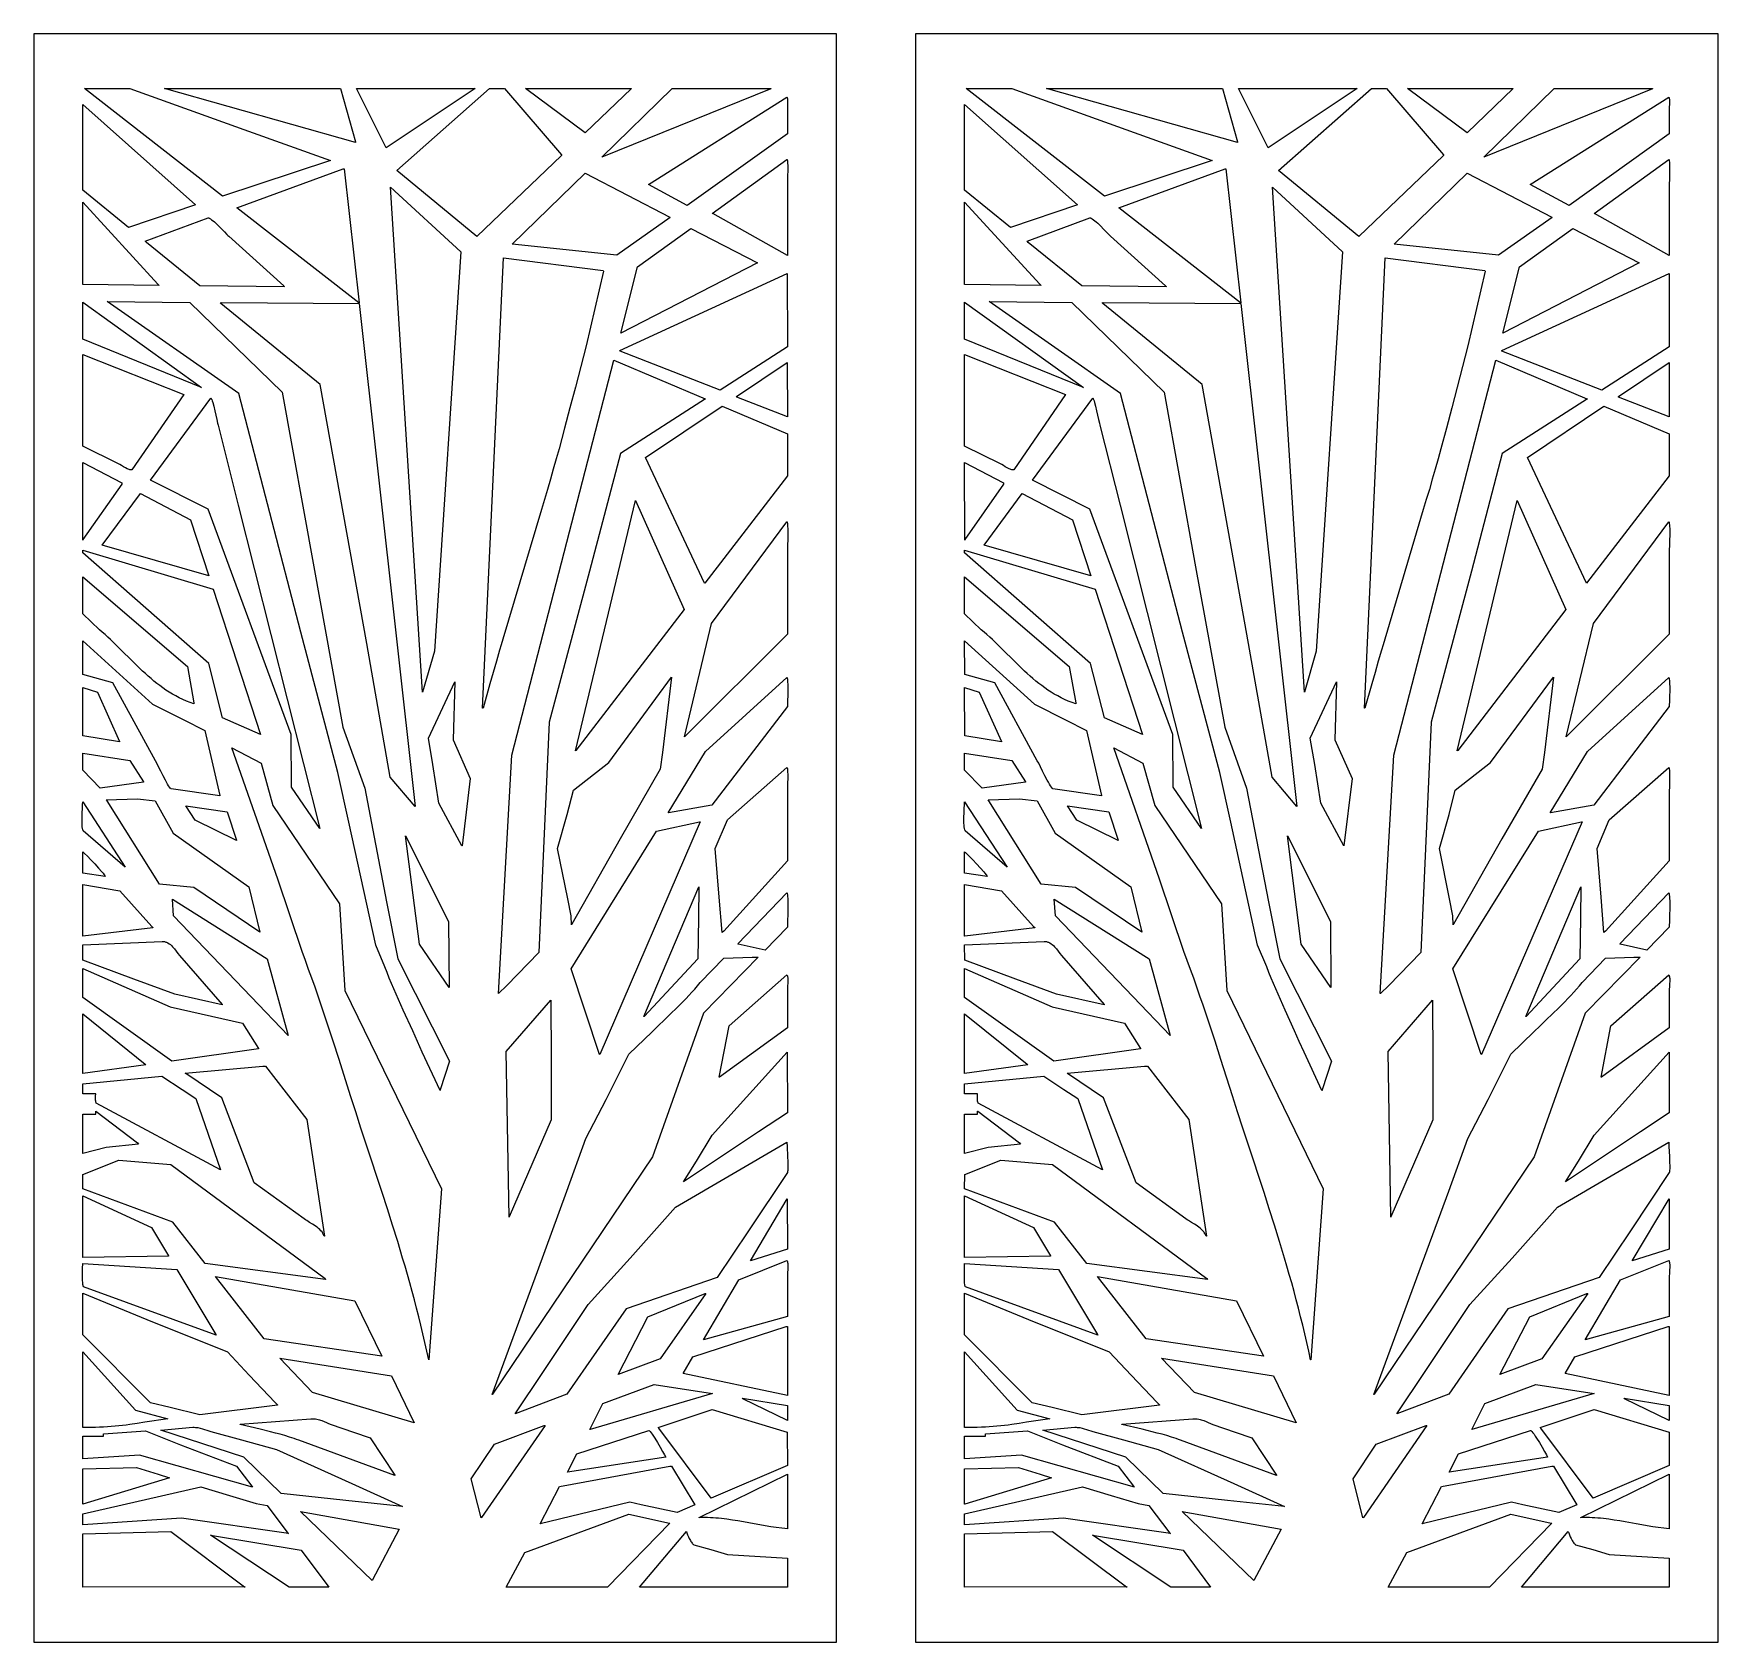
# Model space of a CAD drawing. Header units: centimetres. Extents: x -9.8 to 9.6, y -14.3 to 4.2.
import ezdxf

# ---------------------------------------------------------------- set-up
doc = ezdxf.new("R2010")
doc.units = ezdxf.units.CM
doc.header["$MEASUREMENT"] = 0
doc.layers.add('layer 1', color=7, linetype='Continuous')

msp = doc.modelspace()

# ---------------------------------------------------------------- linework, layer by layer
at = {"layer": 'layer 1', "color": 250, "lineweight": 9}
for points, knots in [([(-9.81652, 4.21543), (-9.81652, 4.21543), (-9.81652, 4.21543), (-9.81652, 4.21543), (-9.81652, 4.21543), (-9.81652, 4.21543), (-0.58509, 4.21543), (-0.58509, 4.21543), (-0.58509, 4.21543), (-0.58509, 4.21543), (-0.58509, 4.21543), (-0.58509, 4.21543), (-0.58509, 4.21543), (-0.58509, 4.21543), (-0.58509, -14.27975), (-0.58509, -14.27975), (-0.58509, -14.27975), (-0.58509, -14.27975), (-0.58509, -14.27975), (-0.58509, -14.27975), (-0.58509, -14.27975), (-0.58509, -14.27975), (-9.81652, -14.27975), (-9.81652, -14.27975), (-9.81652, -14.27975), (-9.81652, -14.27975), (-9.81652, -14.27975), (-9.81652, -14.27975), (-9.81652, -14.27975), (-9.81652, -14.27975), (-9.81652, 4.21543), (-9.81652, 4.21543), (-9.81652, 4.21543), (-9.81652, 4.21543), (-9.81652, 4.21543), (-9.81652, 4.21543)], [0, 0, 0, 0, 0.1, 0.1, 0.1, 0.1, 0.2, 0.2, 0.2, 0.2, 0.3, 0.3, 0.3, 0.3, 0.4, 0.4, 0.4, 0.4, 0.5, 0.5, 0.5, 0.5, 0.6, 0.6, 0.6, 0.6, 0.7, 0.7, 0.7, 0.7, 0.8, 0.8, 0.8, 0.8, 1, 1, 1, 1]), ([(-9.23364, 3.58576), (-9.23364, 3.58576), (-9.23364, 3.58576), (-9.23364, 3.58576), (-9.23364, 3.58576), (-9.23364, 3.58576), (-7.64462, 2.34602), (-7.64462, 2.34602), (-7.64462, 2.34602), (-7.64462, 2.34602), (-7.64462, 2.34602), (-7.64462, 2.34602), (-7.64462, 2.34602), (-7.64462, 2.34602), (-6.404, 2.75708), (-6.404, 2.75708), (-6.404, 2.75708), (-6.404, 2.75708), (-6.404, 2.75708), (-6.404, 2.75708), (-6.404, 2.75708), (-6.404, 2.75708), (-7.40042, 3.1127), (-7.40042, 3.1127), (-7.40042, 3.1127), (-7.40042, 3.1127), (-7.40042, 3.1127), (-7.40042, 3.1127), (-7.40042, 3.1127), (-7.40042, 3.1127), (-8.7094, 3.58576), (-8.7094, 3.58576), (-8.7094, 3.58576), (-8.7094, 3.58576), (-8.7094, 3.58576), (-8.7094, 3.58576), (-8.7094, 3.58576), (-8.7094, 3.58576), (-9.23364, 3.58576), (-9.23364, 3.58576), (-9.23364, 3.58576), (-9.23364, 3.58576), (-9.23364, 3.58576), (-9.23364, 3.58576)], [0, 0, 0, 0, 0.08333333, 0.08333333, 0.08333333, 0.08333333, 0.16666667, 0.16666667, 0.16666667, 0.16666667, 0.25, 0.25, 0.25, 0.25, 0.33333333, 0.33333333, 0.33333333, 0.33333333, 0.41666667, 0.41666667, 0.41666667, 0.41666667, 0.5, 0.5, 0.5, 0.5, 0.58333333, 0.58333333, 0.58333333, 0.58333333, 0.66666667, 0.66666667, 0.66666667, 0.66666667, 0.75, 0.75, 0.75, 0.75, 0.83333333, 0.83333333, 0.83333333, 0.83333333, 1, 1, 1, 1]), ([(-8.31213, 3.58576), (-8.31213, 3.58576), (-8.31213, 3.58576), (-8.31213, 3.58576), (-8.31213, 3.58576), (-8.31213, 3.58576), (-6.11421, 2.96264), (-6.11421, 2.96264), (-6.11421, 2.96264), (-6.11421, 2.96264), (-6.11421, 2.96264), (-6.11421, 2.96264), (-6.11421, 2.96264), (-6.11421, 2.96264), (-6.11421, 2.97241), (-6.11421, 2.97241), (-6.11421, 2.97241), (-6.11421, 2.97241), (-6.11421, 2.97241), (-6.11421, 2.97241), (-6.11421, 2.97241), (-6.11421, 2.97241), (-6.28676, 3.58576), (-6.28676, 3.58576), (-6.28676, 3.58576), (-6.28676, 3.58576), (-6.28676, 3.58576), (-6.28676, 3.58576), (-6.28676, 3.58576), (-6.28676, 3.58576), (-8.31213, 3.58576), (-8.31213, 3.58576), (-8.31213, 3.58576), (-8.31213, 3.58576), (-8.31213, 3.58576), (-8.31213, 3.58576)], [0, 0, 0, 0, 0.1, 0.1, 0.1, 0.1, 0.2, 0.2, 0.2, 0.2, 0.3, 0.3, 0.3, 0.3, 0.4, 0.4, 0.4, 0.4, 0.5, 0.5, 0.5, 0.5, 0.6, 0.6, 0.6, 0.6, 0.7, 0.7, 0.7, 0.7, 0.8, 0.8, 0.8, 0.8, 1, 1, 1, 1]), ([(-6.10441, 3.58576), (-6.10441, 3.58576), (-6.10441, 3.58576), (-6.10441, 3.58576), (-6.10441, 3.58576), (-6.10441, 3.58576), (-5.76252, 2.9039), (-5.76252, 2.9039), (-5.76252, 2.9039), (-5.76252, 2.9039), (-5.76252, 2.9039), (-5.76252, 2.9039), (-5.76252, 2.9039), (-5.76252, 2.9039), (-4.74003, 3.58576), (-4.74003, 3.58576), (-4.74003, 3.58576), (-4.74003, 3.58576), (-4.74003, 3.58576), (-4.74003, 3.58576), (-4.74003, 3.58576), (-4.74003, 3.58576), (-6.10441, 3.58576), (-6.10441, 3.58576), (-6.10441, 3.58576), (-6.10441, 3.58576), (-6.10441, 3.58576), (-6.10441, 3.58576)], [0, 0, 0, 0, 0.125, 0.125, 0.125, 0.125, 0.25, 0.25, 0.25, 0.25, 0.375, 0.375, 0.375, 0.375, 0.5, 0.5, 0.5, 0.5, 0.625, 0.625, 0.625, 0.625, 0.75, 0.75, 0.75, 0.75, 1, 1, 1, 1]), ([(-4.57397, 3.58576), (-4.57397, 3.58576), (-4.57397, 3.58576), (-4.57397, 3.58576), (-4.57397, 3.58576), (-4.57397, 3.58576), (-5.64201, 2.6429), (-5.64201, 2.6429), (-5.64201, 2.6429), (-5.64201, 2.6429), (-5.64201, 2.6429), (-5.64201, 2.6429), (-5.64201, 2.6429), (-5.64201, 2.6429), (-4.72053, 1.88274), (-4.72053, 1.88274), (-4.72053, 1.88274), (-4.72053, 1.88274), (-4.72053, 1.88274), (-4.72053, 1.88274), (-4.72053, 1.88274), (-4.72053, 1.88274), (-3.74689, 2.8158), (-3.74689, 2.8158), (-3.74689, 2.8158), (-3.74689, 2.8158), (-3.74689, 2.8158), (-3.74689, 2.8158), (-3.74689, 2.8158), (-3.74689, 2.8158), (-3.74689, 2.82233), (-3.74689, 2.82233), (-3.74689, 2.82233), (-3.74689, 2.82233), (-3.74689, 2.82233), (-3.74689, 2.82233), (-3.74689, 2.82233), (-3.74689, 2.82233), (-4.40141, 3.58576), (-4.40141, 3.58576), (-4.40141, 3.58576), (-4.40141, 3.58576), (-4.40141, 3.58576), (-4.40141, 3.58576), (-4.40141, 3.58576), (-4.40141, 3.58576), (-4.57397, 3.58576), (-4.57397, 3.58576), (-4.57397, 3.58576), (-4.57397, 3.58576), (-4.57397, 3.58576), (-4.57397, 3.58576)], [0, 0, 0, 0, 0.07142857, 0.07142857, 0.07142857, 0.07142857, 0.14285714, 0.14285714, 0.14285714, 0.14285714, 0.21428571, 0.21428571, 0.21428571, 0.21428571, 0.28571429, 0.28571429, 0.28571429, 0.28571429, 0.35714286, 0.35714286, 0.35714286, 0.35714286, 0.42857143, 0.42857143, 0.42857143, 0.42857143, 0.5, 0.5, 0.5, 0.5, 0.57142857, 0.57142857, 0.57142857, 0.57142857, 0.64285714, 0.64285714, 0.64285714, 0.64285714, 0.71428571, 0.71428571, 0.71428571, 0.71428571, 0.78571429, 0.78571429, 0.78571429, 0.78571429, 0.85714286, 0.85714286, 0.85714286, 0.85714286, 1, 1, 1, 1]), ([(-4.16044, 3.58576), (-4.16044, 3.58576), (-4.16044, 3.58576), (-4.16044, 3.58576), (-4.16044, 3.58576), (-4.16044, 3.58576), (-3.47338, 3.07679), (-3.47338, 3.07679), (-3.47338, 3.07679), (-3.47338, 3.07679), (-3.47338, 3.07679), (-3.47338, 3.07679), (-3.47338, 3.07679), (-3.47338, 3.07679), (-2.94264, 3.58576), (-2.94264, 3.58576), (-2.94264, 3.58576), (-2.94264, 3.58576), (-2.94264, 3.58576), (-2.94264, 3.58576), (-2.94264, 3.58576), (-2.94264, 3.58576), (-4.16044, 3.58576), (-4.16044, 3.58576), (-4.16044, 3.58576), (-4.16044, 3.58576), (-4.16044, 3.58576), (-4.16044, 3.58576)], [0, 0, 0, 0, 0.125, 0.125, 0.125, 0.125, 0.25, 0.25, 0.25, 0.25, 0.375, 0.375, 0.375, 0.375, 0.5, 0.5, 0.5, 0.5, 0.625, 0.625, 0.625, 0.625, 0.75, 0.75, 0.75, 0.75, 1, 1, 1, 1]), ([(-2.47372, 3.58576), (-2.47372, 3.58576), (-2.47372, 3.58576), (-2.47372, 3.58576), (-2.47372, 3.58576), (-2.47372, 3.58576), (-3.28128, 2.79628), (-3.28128, 2.79628), (-3.28128, 2.79628), (-3.28128, 2.79628), (-3.28128, 2.79628), (-3.28128, 2.79628), (-3.28128, 2.79628), (-3.28128, 2.79628), (-1.34052, 3.58249), (-1.34052, 3.58249), (-1.34052, 3.58249), (-1.34052, 3.58249), (-1.34052, 3.58249), (-1.34052, 3.58249), (-1.34052, 3.58249), (-1.34052, 3.58249), (-1.34052, 3.58576), (-1.34052, 3.58576), (-1.34052, 3.58576), (-1.34052, 3.58576), (-1.34052, 3.58576), (-1.34052, 3.58576), (-1.34052, 3.58576), (-1.34052, 3.58576), (-2.47372, 3.58576), (-2.47372, 3.58576), (-2.47372, 3.58576), (-2.47372, 3.58576), (-2.47372, 3.58576), (-2.47372, 3.58576)], [0, 0, 0, 0, 0.1, 0.1, 0.1, 0.1, 0.2, 0.2, 0.2, 0.2, 0.3, 0.3, 0.3, 0.3, 0.4, 0.4, 0.4, 0.4, 0.5, 0.5, 0.5, 0.5, 0.6, 0.6, 0.6, 0.6, 0.7, 0.7, 0.7, 0.7, 0.8, 0.8, 0.8, 0.8, 1, 1, 1, 1]), ([(-9.25321, 3.39979), (-9.25321, 3.39979), (-9.25321, 3.39979), (-9.25321, 3.39979), (-9.25321, 3.39979), (-9.25321, 3.39979), (-9.25321, 2.41452), (-9.25321, 2.41452), (-9.25321, 2.41452), (-9.25321, 2.41452), (-9.25321, 2.41452), (-9.25321, 2.41452), (-9.25321, 2.41452), (-9.25321, 2.41452), (-8.72567, 1.98713), (-8.72567, 1.98713), (-8.72567, 1.98713), (-8.72567, 1.98713), (-8.72567, 1.98713), (-8.72567, 1.98713), (-8.72567, 1.98713), (-8.72567, 1.98713), (-7.95397, 2.24815), (-7.95397, 2.24815), (-7.95397, 2.24815), (-7.95397, 2.24815), (-7.95397, 2.24815), (-7.95397, 2.24815), (-7.95397, 2.24815), (-7.95397, 2.24815), (-9.25321, 3.39979), (-9.25321, 3.39979), (-9.25321, 3.39979), (-9.25321, 3.39979), (-9.25321, 3.39979), (-9.25321, 3.39979)], [0, 0, 0, 0, 0.1, 0.1, 0.1, 0.1, 0.2, 0.2, 0.2, 0.2, 0.3, 0.3, 0.3, 0.3, 0.4, 0.4, 0.4, 0.4, 0.5, 0.5, 0.5, 0.5, 0.6, 0.6, 0.6, 0.6, 0.7, 0.7, 0.7, 0.7, 0.8, 0.8, 0.8, 0.8, 1, 1, 1, 1]), ([(-1.15494, 3.48462), (-1.15494, 3.48462), (-1.15494, 3.48462), (-1.15494, 3.48462), (-1.15494, 3.48462), (-1.15494, 3.48462), (-2.74723, 2.48303), (-2.74723, 2.48303), (-2.74723, 2.48303), (-2.74723, 2.48303), (-2.74723, 2.48303), (-2.74723, 2.48303), (-2.74723, 2.48303), (-2.74723, 2.48303), (-2.74723, 2.47977), (-2.74723, 2.47977), (-2.74723, 2.47977), (-2.74723, 2.47977), (-2.74723, 2.47977), (-2.74723, 2.47977), (-2.74723, 2.47977), (-2.74723, 2.47977), (-2.30114, 2.23834), (-2.30114, 2.23834), (-2.30114, 2.23834), (-2.30114, 2.23834), (-2.30114, 2.23834), (-2.30114, 2.23834), (-2.30114, 2.23834), (-2.30114, 2.23834), (-1.14838, 3.06373), (-1.14838, 3.06373), (-1.14838, 3.06373), (-1.14838, 3.06373), (-1.14838, 3.06373), (-1.14838, 3.06373), (-1.14838, 3.06373), (-1.14838, 3.06373), (-1.14838, 3.37371), (-1.14838, 3.37371), (-1.14838, 3.37371), (-1.14838, 3.37371), (-1.14838, 3.37371), (-1.14838, 3.37371), (-1.14838, 3.37371), (-1.14838, 3.37371), (-1.1476, 3.40142), (-1.1476, 3.40142), (-1.1476, 3.40142), (-1.1476, 3.40142), (-1.14599, 3.43405), (-1.14599, 3.43405), (-1.14599, 3.43405), (-1.14599, 3.43405), (-1.14599, 3.44957), (-1.14599, 3.44957), (-1.14599, 3.44957), (-1.14599, 3.44957), (-1.1476, 3.46425), (-1.1476, 3.46425), (-1.1476, 3.46425), (-1.1476, 3.46425), (-1.14838, 3.47076), (-1.14838, 3.47076), (-1.14838, 3.47076), (-1.14838, 3.47076), (-1.15006, 3.47648), (-1.15006, 3.47648), (-1.15006, 3.47648), (-1.15006, 3.47648), (-1.15249, 3.48054), (-1.15249, 3.48054), (-1.15249, 3.48054), (-1.15249, 3.48054), (-1.15494, 3.48462), (-1.15494, 3.48462), (-1.15494, 3.48462), (-1.15494, 3.48462), (-1.15494, 3.48462), (-1.15494, 3.48462)], [0, 0, 0, 0, 0.04761905, 0.04761905, 0.04761905, 0.04761905, 0.0952381, 0.0952381, 0.0952381, 0.0952381, 0.14285714, 0.14285714, 0.14285714, 0.14285714, 0.19047619, 0.19047619, 0.19047619, 0.19047619, 0.23809524, 0.23809524, 0.23809524, 0.23809524, 0.28571429, 0.28571429, 0.28571429, 0.28571429, 0.33333333, 0.33333333, 0.33333333, 0.33333333, 0.38095238, 0.38095238, 0.38095238, 0.38095238, 0.42857143, 0.42857143, 0.42857143, 0.42857143, 0.47619048, 0.47619048, 0.47619048, 0.47619048, 0.52380952, 0.52380952, 0.52380952, 0.52380952, 0.57142857, 0.57142857, 0.57142857, 0.57142857, 0.61904762, 0.61904762, 0.61904762, 0.61904762, 0.66666667, 0.66666667, 0.66666667, 0.66666667, 0.71428571, 0.71428571, 0.71428571, 0.71428571, 0.76190476, 0.76190476, 0.76190476, 0.76190476, 0.80952381, 0.80952381, 0.80952381, 0.80952381, 0.85714286, 0.85714286, 0.85714286, 0.85714286, 0.9047619, 0.9047619, 0.9047619, 0.9047619, 1, 1, 1, 1]), ([(-1.15494, 2.77014), (-1.15494, 2.77014), (-1.15494, 2.77014), (-1.15494, 2.77014), (-1.15494, 2.77014), (-1.15494, 2.77014), (-2.01458, 2.14701), (-2.01458, 2.14701), (-2.01458, 2.14701), (-2.01458, 2.14701), (-2.01458, 2.14701), (-2.01458, 2.14701), (-2.01458, 2.14701), (-2.01458, 2.14701), (-2.00806, 2.14701), (-2.00806, 2.14701), (-2.00806, 2.14701), (-2.00806, 2.14701), (-2.00806, 2.14701), (-2.00806, 2.14701), (-2.00806, 2.14701), (-2.00806, 2.14701), (-1.14838, 1.66411), (-1.14838, 1.66411), (-1.14838, 1.66411), (-1.14838, 1.66411), (-1.14838, 1.66411), (-1.14838, 1.66411), (-1.14838, 1.66411), (-1.14838, 1.66411), (-1.14838, 2.48303), (-1.14838, 2.48303), (-1.14838, 2.48303), (-1.14838, 2.48303), (-1.14838, 2.48303), (-1.14838, 2.48303), (-1.14838, 2.48303), (-1.14838, 2.48303), (-1.1468, 2.54505), (-1.1468, 2.54505), (-1.1468, 2.54505), (-1.1468, 2.54505), (-1.14599, 2.58907), (-1.14599, 2.58907), (-1.14599, 2.58907), (-1.14599, 2.58907), (-1.14518, 2.63638), (-1.14518, 2.63638), (-1.14518, 2.63638), (-1.14518, 2.63638), (-1.14518, 2.68285), (-1.14518, 2.68285), (-1.14518, 2.68285), (-1.14518, 2.68285), (-1.14518, 2.70407), (-1.14518, 2.70407), (-1.14518, 2.70407), (-1.14518, 2.70407), (-1.14599, 2.7228), (-1.14599, 2.7228), (-1.14599, 2.7228), (-1.14599, 2.7228), (-1.1476, 2.73995), (-1.1476, 2.73995), (-1.1476, 2.73995), (-1.1476, 2.73995), (-1.14924, 2.75383), (-1.14924, 2.75383), (-1.14924, 2.75383), (-1.14924, 2.75383), (-1.15168, 2.76362), (-1.15168, 2.76362), (-1.15168, 2.76362), (-1.15168, 2.76362), (-1.15333, 2.76771), (-1.15333, 2.76771), (-1.15333, 2.76771), (-1.15333, 2.76771), (-1.15494, 2.77014), (-1.15494, 2.77014), (-1.15494, 2.77014), (-1.15494, 2.77014), (-1.15494, 2.77014), (-1.15494, 2.77014)], [0, 0, 0, 0, 0.04545455, 0.04545455, 0.04545455, 0.04545455, 0.09090909, 0.09090909, 0.09090909, 0.09090909, 0.13636364, 0.13636364, 0.13636364, 0.13636364, 0.18181818, 0.18181818, 0.18181818, 0.18181818, 0.22727273, 0.22727273, 0.22727273, 0.22727273, 0.27272727, 0.27272727, 0.27272727, 0.27272727, 0.31818182, 0.31818182, 0.31818182, 0.31818182, 0.36363636, 0.36363636, 0.36363636, 0.36363636, 0.40909091, 0.40909091, 0.40909091, 0.40909091, 0.45454545, 0.45454545, 0.45454545, 0.45454545, 0.5, 0.5, 0.5, 0.5, 0.54545455, 0.54545455, 0.54545455, 0.54545455, 0.59090909, 0.59090909, 0.59090909, 0.59090909, 0.63636364, 0.63636364, 0.63636364, 0.63636364, 0.68181818, 0.68181818, 0.68181818, 0.68181818, 0.72727273, 0.72727273, 0.72727273, 0.72727273, 0.77272727, 0.77272727, 0.77272727, 0.77272727, 0.81818182, 0.81818182, 0.81818182, 0.81818182, 0.86363636, 0.86363636, 0.86363636, 0.86363636, 0.90909091, 0.90909091, 0.90909091, 0.90909091, 1, 1, 1, 1]), ([(-6.25745, 2.66247), (-6.25745, 2.66247), (-6.25745, 2.66247), (-6.25745, 2.66247), (-6.25745, 2.66247), (-6.25745, 2.66247), (-7.47853, 2.21221), (-7.47853, 2.21221), (-7.47853, 2.21221), (-7.47853, 2.21221), (-7.47853, 2.21221), (-7.47853, 2.21221), (-7.47853, 2.21221), (-7.47853, 2.21221), (-6.07836, 1.12256), (-6.07836, 1.12256), (-6.07836, 1.12256), (-6.07836, 1.12256), (-6.07836, 1.12256), (-6.07836, 1.12256), (-6.07836, 1.12256), (-6.07836, 1.12256), (-6.07512, 1.12256), (-6.07512, 1.12256), (-6.07512, 1.12256), (-6.07512, 1.12256), (-6.07512, 1.12256), (-6.07512, 1.12256), (-6.07512, 1.12256), (-6.07512, 1.12256), (-6.24768, 2.66247), (-6.24768, 2.66247), (-6.24768, 2.66247), (-6.24768, 2.66247), (-6.24768, 2.66247), (-6.24768, 2.66247), (-6.24768, 2.66247), (-6.24768, 2.66247), (-6.25745, 2.66247), (-6.25745, 2.66247), (-6.25745, 2.66247), (-6.25745, 2.66247), (-6.25745, 2.66247), (-6.25745, 2.66247)], [0, 0, 0, 0, 0.08333333, 0.08333333, 0.08333333, 0.08333333, 0.16666667, 0.16666667, 0.16666667, 0.16666667, 0.25, 0.25, 0.25, 0.25, 0.33333333, 0.33333333, 0.33333333, 0.33333333, 0.41666667, 0.41666667, 0.41666667, 0.41666667, 0.5, 0.5, 0.5, 0.5, 0.58333333, 0.58333333, 0.58333333, 0.58333333, 0.66666667, 0.66666667, 0.66666667, 0.66666667, 0.75, 0.75, 0.75, 0.75, 0.83333333, 0.83333333, 0.83333333, 0.83333333, 1, 1, 1, 1]), ([(-3.47338, 2.61354), (-3.47338, 2.61354), (-3.47338, 2.61354), (-3.47338, 2.61354), (-3.47338, 2.61354), (-3.47338, 2.61354), (-4.31345, 1.79462), (-4.31345, 1.79462), (-4.31345, 1.79462), (-4.31345, 1.79462), (-4.31345, 1.79462), (-4.31345, 1.79462), (-4.31345, 1.79462), (-4.31345, 1.79462), (-3.11193, 1.67067), (-3.11193, 1.67067), (-3.11193, 1.67067), (-3.11193, 1.67067), (-3.11193, 1.67067), (-3.11193, 1.67067), (-3.11193, 1.67067), (-3.11193, 1.67067), (-2.49652, 2.10133), (-2.49652, 2.10133), (-2.49652, 2.10133), (-2.49652, 2.10133), (-2.49652, 2.10133), (-2.49652, 2.10133), (-2.49652, 2.10133), (-2.49652, 2.10133), (-2.49977, 2.10785), (-2.49977, 2.10785), (-2.49977, 2.10785), (-2.49977, 2.10785), (-2.49977, 2.10785), (-2.49977, 2.10785), (-2.49977, 2.10785), (-2.49977, 2.10785), (-3.47338, 2.61354), (-3.47338, 2.61354), (-3.47338, 2.61354), (-3.47338, 2.61354), (-3.47338, 2.61354), (-3.47338, 2.61354)], [0, 0, 0, 0, 0.08333333, 0.08333333, 0.08333333, 0.08333333, 0.16666667, 0.16666667, 0.16666667, 0.16666667, 0.25, 0.25, 0.25, 0.25, 0.33333333, 0.33333333, 0.33333333, 0.33333333, 0.41666667, 0.41666667, 0.41666667, 0.41666667, 0.5, 0.5, 0.5, 0.5, 0.58333333, 0.58333333, 0.58333333, 0.58333333, 0.66666667, 0.66666667, 0.66666667, 0.66666667, 0.75, 0.75, 0.75, 0.75, 0.83333333, 0.83333333, 0.83333333, 0.83333333, 1, 1, 1, 1]), ([(-5.71366, 2.4504), (-5.71366, 2.4504), (-5.71366, 2.4504), (-5.71366, 2.4504), (-5.71366, 2.4504), (-5.71366, 2.4504), (-5.34572, -3.35685), (-5.34572, -3.35685), (-5.34572, -3.35685), (-5.34572, -3.35685), (-5.34572, -3.35685), (-5.34572, -3.35685), (-5.34572, -3.35685), (-5.34572, -3.35685), (-5.20897, -2.88382), (-5.20897, -2.88382), (-5.20897, -2.88382), (-5.20897, -2.88382), (-5.20897, -2.88382), (-5.20897, -2.88382), (-5.20897, -2.88382), (-5.20897, -2.88382), (-4.90609, 1.70657), (-4.90609, 1.70657), (-4.90609, 1.70657), (-4.90609, 1.70657), (-4.90609, 1.70657), (-4.90609, 1.70657), (-4.90609, 1.70657), (-4.90609, 1.70657), (-5.71366, 2.4504), (-5.71366, 2.4504), (-5.71366, 2.4504), (-5.71366, 2.4504), (-5.71366, 2.4504), (-5.71366, 2.4504)], [0, 0, 0, 0, 0.1, 0.1, 0.1, 0.1, 0.2, 0.2, 0.2, 0.2, 0.3, 0.3, 0.3, 0.3, 0.4, 0.4, 0.4, 0.4, 0.5, 0.5, 0.5, 0.5, 0.6, 0.6, 0.6, 0.6, 0.7, 0.7, 0.7, 0.7, 0.8, 0.8, 0.8, 0.8, 1, 1, 1, 1]), ([(-9.25321, 1.33139), (-9.25321, 1.33139), (-9.25321, 1.33139), (-9.25321, 1.33139), (-9.25321, 1.33139), (-9.25321, 1.33139), (-8.37401, 1.32154), (-8.37401, 1.32154), (-8.37401, 1.32154), (-8.37401, 1.32154), (-8.37401, 1.32154), (-8.37401, 1.32154), (-8.37401, 1.32154), (-8.37401, 1.32154), (-8.38703, 1.33462), (-8.38703, 1.33462), (-8.38703, 1.33462), (-8.38703, 1.33462), (-8.38703, 1.33462), (-8.38703, 1.33462), (-8.38703, 1.33462), (-8.38703, 1.33462), (-9.25321, 2.27749), (-9.25321, 2.27749), (-9.25321, 2.27749), (-9.25321, 2.27749), (-9.25321, 2.27749), (-9.25321, 2.27749), (-9.25321, 2.27749), (-9.25321, 2.27749), (-9.25321, 1.33139), (-9.25321, 1.33139), (-9.25321, 1.33139), (-9.25321, 1.33139), (-9.25321, 1.33139), (-9.25321, 1.33139)], [0, 0, 0, 0, 0.1, 0.1, 0.1, 0.1, 0.2, 0.2, 0.2, 0.2, 0.3, 0.3, 0.3, 0.3, 0.4, 0.4, 0.4, 0.4, 0.5, 0.5, 0.5, 0.5, 0.6, 0.6, 0.6, 0.6, 0.7, 0.7, 0.7, 0.7, 0.8, 0.8, 0.8, 0.8, 1, 1, 1, 1]), ([(-7.81068, 2.09807), (-7.81068, 2.09807), (-7.81068, 2.09807), (-7.81068, 2.09807), (-7.81068, 2.09807), (-7.81068, 2.09807), (-8.53356, 1.83055), (-8.53356, 1.83055), (-8.53356, 1.83055), (-8.53356, 1.83055), (-8.53356, 1.83055), (-8.53356, 1.83055), (-8.53356, 1.83055), (-8.53356, 1.83055), (-8.52056, 1.81419), (-8.52056, 1.81419), (-8.52056, 1.81419), (-8.52056, 1.81419), (-8.52056, 1.81419), (-8.52056, 1.81419), (-8.52056, 1.81419), (-8.52056, 1.81419), (-7.90512, 1.31506), (-7.90512, 1.31506), (-7.90512, 1.31506), (-7.90512, 1.31506), (-7.90512, 1.31506), (-7.90512, 1.31506), (-7.90512, 1.31506), (-7.90512, 1.31506), (-6.93474, 1.30525), (-6.93474, 1.30525), (-6.93474, 1.30525), (-6.93474, 1.30525), (-6.93474, 1.30525), (-6.93474, 1.30525), (-6.93474, 1.30525), (-6.93474, 1.30525), (-6.93474, 1.30854), (-6.93474, 1.30854), (-6.93474, 1.30854), (-6.93474, 1.30854), (-6.93474, 1.30854), (-6.93474, 1.30854), (-6.93474, 1.30854), (-6.93474, 1.30854), (-6.94125, 1.31832), (-6.94125, 1.31832), (-6.94125, 1.31832), (-6.94125, 1.31832), (-6.94125, 1.31832), (-6.94125, 1.31832), (-6.94125, 1.31832), (-6.94125, 1.31832), (-7.57296, 1.88599), (-7.57296, 1.88599), (-7.57296, 1.88599), (-7.57296, 1.88599), (-7.57296, 1.88599), (-7.57296, 1.88599), (-7.57296, 1.88599), (-7.57296, 1.88599), (-7.58357, 1.89579), (-7.58357, 1.89579), (-7.58357, 1.89579), (-7.58357, 1.89579), (-7.59577, 1.90803), (-7.59577, 1.90803), (-7.59577, 1.90803), (-7.59577, 1.90803), (-7.62344, 1.93655), (-7.62344, 1.93655), (-7.62344, 1.93655), (-7.62344, 1.93655), (-7.65442, 1.96919), (-7.65442, 1.96919), (-7.65442, 1.96919), (-7.65442, 1.96919), (-7.68775, 2.00345), (-7.68775, 2.00345), (-7.68775, 2.00345), (-7.68775, 2.00345), (-7.70485, 2.01976), (-7.70485, 2.01976), (-7.70485, 2.01976), (-7.70485, 2.01976), (-7.72113, 2.03607), (-7.72113, 2.03607), (-7.72113, 2.03607), (-7.72113, 2.03607), (-7.73824, 2.05076), (-7.73824, 2.05076), (-7.73824, 2.05076), (-7.73824, 2.05076), (-7.75449, 2.06463), (-7.75449, 2.06463), (-7.75449, 2.06463), (-7.75449, 2.06463), (-7.76995, 2.07603), (-7.76995, 2.07603), (-7.76995, 2.07603), (-7.76995, 2.07603), (-7.78462, 2.08582), (-7.78462, 2.08582), (-7.78462, 2.08582), (-7.78462, 2.08582), (-7.79848, 2.09316), (-7.79848, 2.09316), (-7.79848, 2.09316), (-7.79848, 2.09316), (-7.80417, 2.09646), (-7.80417, 2.09646), (-7.80417, 2.09646), (-7.80417, 2.09646), (-7.81068, 2.09807), (-7.81068, 2.09807), (-7.81068, 2.09807), (-7.81068, 2.09807), (-7.81068, 2.09807), (-7.81068, 2.09807)], [0, 0, 0, 0, 0.03225806, 0.03225806, 0.03225806, 0.03225806, 0.06451613, 0.06451613, 0.06451613, 0.06451613, 0.09677419, 0.09677419, 0.09677419, 0.09677419, 0.12903226, 0.12903226, 0.12903226, 0.12903226, 0.16129032, 0.16129032, 0.16129032, 0.16129032, 0.19354839, 0.19354839, 0.19354839, 0.19354839, 0.22580645, 0.22580645, 0.22580645, 0.22580645, 0.25806452, 0.25806452, 0.25806452, 0.25806452, 0.29032258, 0.29032258, 0.29032258, 0.29032258, 0.32258065, 0.32258065, 0.32258065, 0.32258065, 0.35483871, 0.35483871, 0.35483871, 0.35483871, 0.38709677, 0.38709677, 0.38709677, 0.38709677, 0.41935484, 0.41935484, 0.41935484, 0.41935484, 0.4516129, 0.4516129, 0.4516129, 0.4516129, 0.48387097, 0.48387097, 0.48387097, 0.48387097, 0.51612903, 0.51612903, 0.51612903, 0.51612903, 0.5483871, 0.5483871, 0.5483871, 0.5483871, 0.58064516, 0.58064516, 0.58064516, 0.58064516, 0.61290323, 0.61290323, 0.61290323, 0.61290323, 0.64516129, 0.64516129, 0.64516129, 0.64516129, 0.67741935, 0.67741935, 0.67741935, 0.67741935, 0.70967742, 0.70967742, 0.70967742, 0.70967742, 0.74193548, 0.74193548, 0.74193548, 0.74193548, 0.77419355, 0.77419355, 0.77419355, 0.77419355, 0.80645161, 0.80645161, 0.80645161, 0.80645161, 0.83870968, 0.83870968, 0.83870968, 0.83870968, 0.87096774, 0.87096774, 0.87096774, 0.87096774, 0.90322581, 0.90322581, 0.90322581, 0.90322581, 0.93548387, 0.93548387, 0.93548387, 0.93548387, 1, 1, 1, 1]), ([(-2.2588, 1.97404), (-2.2588, 1.97404), (-2.2588, 1.97404), (-2.2588, 1.97404), (-2.2588, 1.97404), (-2.2588, 1.97404), (-2.87098, 1.53364), (-2.87098, 1.53364), (-2.87098, 1.53364), (-2.87098, 1.53364), (-2.87098, 1.53364), (-2.87098, 1.53364), (-2.87098, 1.53364), (-2.87098, 1.53364), (-3.06311, 0.77348), (-3.06311, 0.77348), (-3.06311, 0.77348), (-3.06311, 0.77348), (-3.06311, 0.77348), (-3.06311, 0.77348), (-3.06311, 0.77348), (-3.06311, 0.77348), (-1.49359, 1.57933), (-1.49359, 1.57933), (-1.49359, 1.57933), (-1.49359, 1.57933), (-1.49359, 1.57933), (-1.49359, 1.57933), (-1.49359, 1.57933), (-1.49359, 1.57933), (-1.49359, 1.58262), (-1.49359, 1.58262), (-1.49359, 1.58262), (-1.49359, 1.58262), (-1.49359, 1.58262), (-1.49359, 1.58262), (-1.49359, 1.58262), (-1.49359, 1.58262), (-2.2588, 1.97404), (-2.2588, 1.97404), (-2.2588, 1.97404), (-2.2588, 1.97404), (-2.2588, 1.97404), (-2.2588, 1.97404)], [0, 0, 0, 0, 0.08333333, 0.08333333, 0.08333333, 0.08333333, 0.16666667, 0.16666667, 0.16666667, 0.16666667, 0.25, 0.25, 0.25, 0.25, 0.33333333, 0.33333333, 0.33333333, 0.33333333, 0.41666667, 0.41666667, 0.41666667, 0.41666667, 0.5, 0.5, 0.5, 0.5, 0.58333333, 0.58333333, 0.58333333, 0.58333333, 0.66666667, 0.66666667, 0.66666667, 0.66666667, 0.75, 0.75, 0.75, 0.75, 0.83333333, 0.83333333, 0.83333333, 0.83333333, 1, 1, 1, 1]), ([(-4.41442, 1.63804), (-4.41442, 1.63804), (-4.41442, 1.63804), (-4.41442, 1.63804), (-4.41442, 1.63804), (-4.41442, 1.63804), (-4.65538, -3.53957), (-4.65538, -3.53957), (-4.65538, -3.53957), (-4.65538, -3.53957), (-4.65538, -3.53957), (-4.65538, -3.53957), (-4.65538, -3.53957), (-4.65538, -3.53957), (-4.65212, -3.53957), (-4.65212, -3.53957), (-4.65212, -3.53957), (-4.65212, -3.53957), (-4.65212, -3.53957), (-4.65212, -3.53957), (-4.65212, -3.53957), (-4.65212, -3.53957), (-4.64887, -3.53957), (-4.64887, -3.53957), (-4.64887, -3.53957), (-4.64887, -3.53957), (-4.64887, -3.53957), (-4.64887, -3.53957), (-4.64887, -3.53957), (-4.64887, -3.53957), (-4.57074, -3.25897), (-4.57074, -3.25897), (-4.57074, -3.25897), (-4.57074, -3.25897), (-4.57074, -3.25897), (-4.57074, -3.25897), (-4.57074, -3.25897), (-4.57074, -3.25897), (-4.55119, -3.19374), (-4.55119, -3.19374), (-4.55119, -3.19374), (-4.55119, -3.19374), (-4.53247, -3.12928), (-4.53247, -3.12928), (-4.53247, -3.12928), (-4.53247, -3.12928), (-4.49583, -3.00041), (-4.49583, -3.00041), (-4.49583, -3.00041), (-4.49583, -3.00041), (-4.45918, -2.87318), (-4.45918, -2.87318), (-4.45918, -2.87318), (-4.45918, -2.87318), (-4.44049, -2.80955), (-4.44049, -2.80955), (-4.44049, -2.80955), (-4.44049, -2.80955), (-4.42092, -2.74676), (-4.42092, -2.74676), (-4.42092, -2.74676), (-4.42092, -2.74676), (-4.42092, -2.74676), (-4.42092, -2.74676), (-4.42092, -2.74676), (-4.42092, -2.74676), (-3.97809, -1.25582), (-3.97809, -1.25582), (-3.97809, -1.25582), (-3.97809, -1.25582), (-3.97809, -1.25582), (-3.97809, -1.25582), (-3.97809, -1.25582), (-3.97809, -1.25582), (-3.94307, -1.14), (-3.94307, -1.14), (-3.94307, -1.14), (-3.94307, -1.14), (-3.90807, -1.02416), (-3.90807, -1.02416), (-3.90807, -1.02416), (-3.90807, -1.02416), (-3.87472, -0.90753), (-3.87472, -0.90753), (-3.87472, -0.90753), (-3.87472, -0.90753), (-3.84131, -0.79091), (-3.84131, -0.79091), (-3.84131, -0.79091), (-3.84131, -0.79091), (-3.80799, -0.67427), (-3.80799, -0.67427), (-3.80799, -0.67427), (-3.80799, -0.67427), (-3.77542, -0.55683), (-3.77542, -0.55683), (-3.77542, -0.55683), (-3.77542, -0.55683), (-3.71189, -0.32189), (-3.71189, -0.32189), (-3.71189, -0.32189), (-3.71189, -0.32189), (-3.64922, -0.08537), (-3.64922, -0.08537), (-3.64922, -0.08537), (-3.64922, -0.08537), (-3.58654, 0.15115), (-3.58654, 0.15115), (-3.58654, 0.15115), (-3.58654, 0.15115), (-3.46362, 0.62664), (-3.46362, 0.62664), (-3.46362, 0.62664), (-3.46362, 0.62664), (-3.46362, 0.62664), (-3.46362, 0.62664), (-3.46362, 0.62664), (-3.46362, 0.62664), (-3.26499, 1.48472), (-3.26499, 1.48472), (-3.26499, 1.48472), (-3.26499, 1.48472), (-3.26499, 1.48472), (-3.26499, 1.48472), (-3.26499, 1.48472), (-3.26499, 1.48472), (-3.26824, 1.49124), (-3.26824, 1.49124), (-3.26824, 1.49124), (-3.26824, 1.49124), (-3.26824, 1.49124), (-3.26824, 1.49124), (-3.26824, 1.49124), (-3.26824, 1.49124), (-4.41442, 1.63804), (-4.41442, 1.63804), (-4.41442, 1.63804), (-4.41442, 1.63804), (-4.41442, 1.63804), (-4.41442, 1.63804)], [0, 0, 0, 0, 0.02777778, 0.02777778, 0.02777778, 0.02777778, 0.05555556, 0.05555556, 0.05555556, 0.05555556, 0.08333333, 0.08333333, 0.08333333, 0.08333333, 0.11111111, 0.11111111, 0.11111111, 0.11111111, 0.13888889, 0.13888889, 0.13888889, 0.13888889, 0.16666667, 0.16666667, 0.16666667, 0.16666667, 0.19444444, 0.19444444, 0.19444444, 0.19444444, 0.22222222, 0.22222222, 0.22222222, 0.22222222, 0.25, 0.25, 0.25, 0.25, 0.27777778, 0.27777778, 0.27777778, 0.27777778, 0.30555556, 0.30555556, 0.30555556, 0.30555556, 0.33333333, 0.33333333, 0.33333333, 0.33333333, 0.36111111, 0.36111111, 0.36111111, 0.36111111, 0.38888889, 0.38888889, 0.38888889, 0.38888889, 0.41666667, 0.41666667, 0.41666667, 0.41666667, 0.44444444, 0.44444444, 0.44444444, 0.44444444, 0.47222222, 0.47222222, 0.47222222, 0.47222222, 0.5, 0.5, 0.5, 0.5, 0.52777778, 0.52777778, 0.52777778, 0.52777778, 0.55555556, 0.55555556, 0.55555556, 0.55555556, 0.58333333, 0.58333333, 0.58333333, 0.58333333, 0.61111111, 0.61111111, 0.61111111, 0.61111111, 0.63888889, 0.63888889, 0.63888889, 0.63888889, 0.66666667, 0.66666667, 0.66666667, 0.66666667, 0.69444444, 0.69444444, 0.69444444, 0.69444444, 0.72222222, 0.72222222, 0.72222222, 0.72222222, 0.75, 0.75, 0.75, 0.75, 0.77777778, 0.77777778, 0.77777778, 0.77777778, 0.80555556, 0.80555556, 0.80555556, 0.80555556, 0.83333333, 0.83333333, 0.83333333, 0.83333333, 0.86111111, 0.86111111, 0.86111111, 0.86111111, 0.88888889, 0.88888889, 0.88888889, 0.88888889, 0.91666667, 0.91666667, 0.91666667, 0.91666667, 0.94444444, 0.94444444, 0.94444444, 0.94444444, 1, 1, 1, 1]), ([(-1.15168, 1.4586), (-1.15168, 1.4586), (-1.15168, 1.4586), (-1.15168, 1.4586), (-1.15168, 1.4586), (-1.15168, 1.4586), (-3.07612, 0.57124), (-3.07612, 0.57124), (-3.07612, 0.57124), (-3.07612, 0.57124), (-3.07612, 0.57124), (-3.07612, 0.57124), (-3.07612, 0.57124), (-3.07612, 0.57124), (-3.07286, 0.56467), (-3.07286, 0.56467), (-3.07286, 0.56467), (-3.07286, 0.56467), (-3.07286, 0.56467), (-3.07286, 0.56467), (-3.07286, 0.56467), (-3.07286, 0.56467), (-1.92341, 0.11769), (-1.92341, 0.11769), (-1.92341, 0.11769), (-1.92341, 0.11769), (-1.92341, 0.11769), (-1.92341, 0.11769), (-1.92341, 0.11769), (-1.92341, 0.11769), (-1.14838, 0.6136), (-1.14838, 0.6136), (-1.14838, 0.6136), (-1.14838, 0.6136), (-1.14838, 0.6136), (-1.14838, 0.6136), (-1.14838, 0.6136), (-1.14838, 0.6136), (-1.15168, 1.4586), (-1.15168, 1.4586), (-1.15168, 1.4586), (-1.15168, 1.4586), (-1.15168, 1.4586), (-1.15168, 1.4586)], [0, 0, 0, 0, 0.08333333, 0.08333333, 0.08333333, 0.08333333, 0.16666667, 0.16666667, 0.16666667, 0.16666667, 0.25, 0.25, 0.25, 0.25, 0.33333333, 0.33333333, 0.33333333, 0.33333333, 0.41666667, 0.41666667, 0.41666667, 0.41666667, 0.5, 0.5, 0.5, 0.5, 0.58333333, 0.58333333, 0.58333333, 0.58333333, 0.66666667, 0.66666667, 0.66666667, 0.66666667, 0.75, 0.75, 0.75, 0.75, 0.83333333, 0.83333333, 0.83333333, 0.83333333, 1, 1, 1, 1]), ([(-9.25321, 1.12908), (-9.25321, 1.12908), (-9.25321, 1.12908), (-9.25321, 1.12908), (-9.25321, 1.12908), (-9.25321, 1.12908), (-9.25321, 0.7017), (-9.25321, 0.7017), (-9.25321, 0.7017), (-9.25321, 0.7017), (-9.25321, 0.7017), (-9.25321, 0.7017), (-9.25321, 0.7017), (-9.25321, 0.7017), (-7.88559, 0.1471), (-7.88559, 0.1471), (-7.88559, 0.1471), (-7.88559, 0.1471), (-7.88559, 0.1471), (-7.88559, 0.1471), (-7.88559, 0.1471), (-7.88559, 0.1471), (-9.25321, 1.12908), (-9.25321, 1.12908), (-9.25321, 1.12908), (-9.25321, 1.12908), (-9.25321, 1.12908), (-9.25321, 1.12908)], [0, 0, 0, 0, 0.125, 0.125, 0.125, 0.125, 0.25, 0.25, 0.25, 0.25, 0.375, 0.375, 0.375, 0.375, 0.5, 0.5, 0.5, 0.5, 0.625, 0.625, 0.625, 0.625, 0.75, 0.75, 0.75, 0.75, 1, 1, 1, 1]), ([(-8.96992, 1.1356), (-8.96992, 1.1356), (-8.96992, 1.1356), (-8.96992, 1.1356), (-8.96992, 1.1356), (-8.96992, 1.1356), (-7.459, 0.07857), (-7.459, 0.07857), (-7.459, 0.07857), (-7.459, 0.07857), (-7.459, 0.07857), (-7.459, 0.07857), (-7.459, 0.07857), (-7.459, 0.07857), (-6.74587, -2.66522), (-6.74587, -2.66522), (-6.74587, -2.66522), (-6.74587, -2.66522), (-6.74587, -2.66522), (-6.74587, -2.66522), (-6.74587, -2.66522), (-6.74587, -2.66522), (-6.31936, -4.28014), (-6.31936, -4.28014), (-6.31936, -4.28014), (-6.31936, -4.28014), (-6.31936, -4.28014), (-6.31936, -4.28014), (-6.31936, -4.28014), (-6.31936, -4.28014), (-6.19234, -4.85111), (-6.19234, -4.85111), (-6.19234, -4.85111), (-6.19234, -4.85111), (-6.19234, -4.85111), (-6.19234, -4.85111), (-6.19234, -4.85111), (-6.19234, -4.85111), (-5.883, -6.26375), (-5.883, -6.26375), (-5.883, -6.26375), (-5.883, -6.26375), (-5.883, -6.26375), (-5.883, -6.26375), (-5.883, -6.26375), (-5.883, -6.26375), (-5.77882, -6.515), (-5.77882, -6.515), (-5.77882, -6.515), (-5.77882, -6.515), (-5.77882, -6.515), (-5.77882, -6.515), (-5.77882, -6.515), (-5.77882, -6.515), (-5.75275, -6.5794), (-5.75275, -6.5794), (-5.75275, -6.5794), (-5.75275, -6.5794), (-5.7267, -6.64221), (-5.7267, -6.64221), (-5.7267, -6.64221), (-5.7267, -6.64221), (-5.67378, -6.76698), (-5.67378, -6.76698), (-5.67378, -6.76698), (-5.67378, -6.76698), (-5.62085, -6.88933), (-5.62085, -6.88933), (-5.62085, -6.88933), (-5.62085, -6.88933), (-5.5663, -7.01006), (-5.5663, -7.01006), (-5.5663, -7.01006), (-5.5663, -7.01006), (-5.45804, -7.25067), (-5.45804, -7.25067), (-5.45804, -7.25067), (-5.45804, -7.25067), (-5.40353, -7.37137), (-5.40353, -7.37137), (-5.40353, -7.37137), (-5.40353, -7.37137), (-5.34896, -7.49372), (-5.34896, -7.49372), (-5.34896, -7.49372), (-5.34896, -7.49372), (-5.34896, -7.49372), (-5.34896, -7.49372), (-5.34896, -7.49372), (-5.34896, -7.49372), (-5.1438, -7.93413), (-5.1438, -7.93413), (-5.1438, -7.93413), (-5.1438, -7.93413), (-5.1438, -7.93413), (-5.1438, -7.93413), (-5.1438, -7.93413), (-5.1438, -7.93413), (-5.14057, -7.93413), (-5.14057, -7.93413), (-5.14057, -7.93413), (-5.14057, -7.93413), (-5.14057, -7.93413), (-5.14057, -7.93413), (-5.14057, -7.93413), (-5.14057, -7.93413), (-5.14057, -7.92764), (-5.14057, -7.92764), (-5.14057, -7.92764), (-5.14057, -7.92764), (-5.14057, -7.92764), (-5.14057, -7.92764), (-5.14057, -7.92764), (-5.14057, -7.92764), (-5.03311, -7.59809), (-5.03311, -7.59809), (-5.03311, -7.59809), (-5.03311, -7.59809), (-5.03311, -7.59809), (-5.03311, -7.59809), (-5.03311, -7.59809), (-5.03311, -7.59809), (-5.629, -6.42037), (-5.629, -6.42037), (-5.629, -6.42037), (-5.629, -6.42037), (-5.629, -6.42037), (-5.629, -6.42037), (-5.629, -6.42037), (-5.629, -6.42037), (-5.75923, -5.76459), (-5.75923, -5.76459), (-5.75923, -5.76459), (-5.75923, -5.76459), (-5.75923, -5.76459), (-5.75923, -5.76459), (-5.75923, -5.76459), (-5.75923, -5.76459), (-6.00996, -4.45958), (-6.00996, -4.45958), (-6.00996, -4.45958), (-6.00996, -4.45958), (-6.00996, -4.45958), (-6.00996, -4.45958), (-6.00996, -4.45958), (-6.00996, -4.45958), (-6.26071, -3.75817), (-6.26071, -3.75817), (-6.26071, -3.75817), (-6.26071, -3.75817), (-6.26071, -3.75817), (-6.26071, -3.75817), (-6.26071, -3.75817), (-6.26071, -3.75817), (-6.5961, -1.91484), (-6.5961, -1.91484), (-6.5961, -1.91484), (-6.5961, -1.91484), (-6.5961, -1.91484), (-6.5961, -1.91484), (-6.5961, -1.91484), (-6.5961, -1.91484), (-6.95756, 0.0949), (-6.95756, 0.0949), (-6.95756, 0.0949), (-6.95756, 0.0949), (-6.95756, 0.0949), (-6.95756, 0.0949), (-6.95756, 0.0949), (-6.95756, 0.0949), (-8.0191, 1.12582), (-8.0191, 1.12582), (-8.0191, 1.12582), (-8.0191, 1.12582), (-8.0191, 1.12582), (-8.0191, 1.12582), (-8.0191, 1.12582), (-8.0191, 1.12582), (-8.96992, 1.1356), (-8.96992, 1.1356), (-8.96992, 1.1356), (-8.96992, 1.1356), (-8.96992, 1.1356), (-8.96992, 1.1356)], [0, 0, 0, 0, 0.0212766, 0.0212766, 0.0212766, 0.0212766, 0.04255319, 0.04255319, 0.04255319, 0.04255319, 0.06382979, 0.06382979, 0.06382979, 0.06382979, 0.08510638, 0.08510638, 0.08510638, 0.08510638, 0.10638298, 0.10638298, 0.10638298, 0.10638298, 0.12765957, 0.12765957, 0.12765957, 0.12765957, 0.14893617, 0.14893617, 0.14893617, 0.14893617, 0.17021277, 0.17021277, 0.17021277, 0.17021277, 0.19148936, 0.19148936, 0.19148936, 0.19148936, 0.21276596, 0.21276596, 0.21276596, 0.21276596, 0.23404255, 0.23404255, 0.23404255, 0.23404255, 0.25531915, 0.25531915, 0.25531915, 0.25531915, 0.27659574, 0.27659574, 0.27659574, 0.27659574, 0.29787234, 0.29787234, 0.29787234, 0.29787234, 0.31914894, 0.31914894, 0.31914894, 0.31914894, 0.34042553, 0.34042553, 0.34042553, 0.34042553, 0.36170213, 0.36170213, 0.36170213, 0.36170213, 0.38297872, 0.38297872, 0.38297872, 0.38297872, 0.40425532, 0.40425532, 0.40425532, 0.40425532, 0.42553191, 0.42553191, 0.42553191, 0.42553191, 0.44680851, 0.44680851, 0.44680851, 0.44680851, 0.46808511, 0.46808511, 0.46808511, 0.46808511, 0.4893617, 0.4893617, 0.4893617, 0.4893617, 0.5106383, 0.5106383, 0.5106383, 0.5106383, 0.53191489, 0.53191489, 0.53191489, 0.53191489, 0.55319149, 0.55319149, 0.55319149, 0.55319149, 0.57446809, 0.57446809, 0.57446809, 0.57446809, 0.59574468, 0.59574468, 0.59574468, 0.59574468, 0.61702128, 0.61702128, 0.61702128, 0.61702128, 0.63829787, 0.63829787, 0.63829787, 0.63829787, 0.65957447, 0.65957447, 0.65957447, 0.65957447, 0.68085106, 0.68085106, 0.68085106, 0.68085106, 0.70212766, 0.70212766, 0.70212766, 0.70212766, 0.72340426, 0.72340426, 0.72340426, 0.72340426, 0.74468085, 0.74468085, 0.74468085, 0.74468085, 0.76595745, 0.76595745, 0.76595745, 0.76595745, 0.78723404, 0.78723404, 0.78723404, 0.78723404, 0.80851064, 0.80851064, 0.80851064, 0.80851064, 0.82978723, 0.82978723, 0.82978723, 0.82978723, 0.85106383, 0.85106383, 0.85106383, 0.85106383, 0.87234043, 0.87234043, 0.87234043, 0.87234043, 0.89361702, 0.89361702, 0.89361702, 0.89361702, 0.91489362, 0.91489362, 0.91489362, 0.91489362, 0.93617021, 0.93617021, 0.93617021, 0.93617021, 0.95744681, 0.95744681, 0.95744681, 0.95744681, 1, 1, 1, 1]), ([(-7.65764, 1.12582), (-7.65764, 1.12582), (-7.65764, 1.12582), (-7.65764, 1.12582), (-7.65764, 1.12582), (-7.65764, 1.12582), (-7.67067, 1.12256), (-7.67067, 1.12256), (-7.67067, 1.12256), (-7.67067, 1.12256), (-7.67067, 1.12256), (-7.67067, 1.12256), (-7.67067, 1.12256), (-7.67067, 1.12256), (-7.66416, 1.11279), (-7.66416, 1.11279), (-7.66416, 1.11279), (-7.66416, 1.11279), (-7.66416, 1.11279), (-7.66416, 1.11279), (-7.66416, 1.11279), (-7.66416, 1.11279), (-6.52121, 0.18294), (-6.52121, 0.18294), (-6.52121, 0.18294), (-6.52121, 0.18294), (-6.52121, 0.18294), (-6.52121, 0.18294), (-6.52121, 0.18294), (-6.52121, 0.18294), (-5.98719, -2.79569), (-5.98719, -2.79569), (-5.98719, -2.79569), (-5.98719, -2.79569), (-5.98719, -2.79569), (-5.98719, -2.79569), (-5.98719, -2.79569), (-5.98719, -2.79569), (-5.7169, -4.33237), (-5.7169, -4.33237), (-5.7169, -4.33237), (-5.7169, -4.33237), (-5.7169, -4.33237), (-5.7169, -4.33237), (-5.7169, -4.33237), (-5.7169, -4.33237), (-5.43035, -4.67167), (-5.43035, -4.67167), (-5.43035, -4.67167), (-5.43035, -4.67167), (-5.43035, -4.67167), (-5.43035, -4.67167), (-5.43035, -4.67167), (-5.43035, -4.67167), (-6.07512, 1.11279), (-6.07512, 1.11279), (-6.07512, 1.11279), (-6.07512, 1.11279), (-6.07512, 1.11279), (-6.07512, 1.11279), (-6.07512, 1.11279), (-6.07512, 1.11279), (-7.65764, 1.12582), (-7.65764, 1.12582), (-7.65764, 1.12582), (-7.65764, 1.12582), (-7.65764, 1.12582), (-7.65764, 1.12582)], [0, 0, 0, 0, 0.05555556, 0.05555556, 0.05555556, 0.05555556, 0.11111111, 0.11111111, 0.11111111, 0.11111111, 0.16666667, 0.16666667, 0.16666667, 0.16666667, 0.22222222, 0.22222222, 0.22222222, 0.22222222, 0.27777778, 0.27777778, 0.27777778, 0.27777778, 0.33333333, 0.33333333, 0.33333333, 0.33333333, 0.38888889, 0.38888889, 0.38888889, 0.38888889, 0.44444444, 0.44444444, 0.44444444, 0.44444444, 0.5, 0.5, 0.5, 0.5, 0.55555556, 0.55555556, 0.55555556, 0.55555556, 0.61111111, 0.61111111, 0.61111111, 0.61111111, 0.66666667, 0.66666667, 0.66666667, 0.66666667, 0.72222222, 0.72222222, 0.72222222, 0.72222222, 0.77777778, 0.77777778, 0.77777778, 0.77777778, 0.83333333, 0.83333333, 0.83333333, 0.83333333, 0.88888889, 0.88888889, 0.88888889, 0.88888889, 1, 1, 1, 1]), ([(-9.25321, 0.52553), (-9.25321, 0.52553), (-9.25321, 0.52553), (-9.25321, 0.52553), (-9.25321, 0.52553), (-9.25321, 0.52553), (-9.25321, -0.52827), (-9.25321, -0.52827), (-9.25321, -0.52827), (-9.25321, -0.52827), (-9.25321, -0.52827), (-9.25321, -0.52827), (-9.25321, -0.52827), (-9.25321, -0.52827), (-8.83966, -0.73053), (-8.83966, -0.73053), (-8.83966, -0.73053), (-8.83966, -0.73053), (-8.83966, -0.73053), (-8.83966, -0.73053), (-8.83966, -0.73053), (-8.83966, -0.73053), (-8.82418, -0.73952), (-8.82418, -0.73952), (-8.82418, -0.73952), (-8.82418, -0.73952), (-8.80546, -0.75093), (-8.80546, -0.75093), (-8.80546, -0.75093), (-8.80546, -0.75093), (-8.78428, -0.76319), (-8.78428, -0.76319), (-8.78428, -0.76319), (-8.78428, -0.76319), (-8.76232, -0.7762), (-8.76232, -0.7762), (-8.76232, -0.7762), (-8.76232, -0.7762), (-8.74115, -0.78765), (-8.74115, -0.78765), (-8.74115, -0.78765), (-8.74115, -0.78765), (-8.73055, -0.79171), (-8.73055, -0.79171), (-8.73055, -0.79171), (-8.73055, -0.79171), (-8.72001, -0.79578), (-8.72001, -0.79578), (-8.72001, -0.79578), (-8.72001, -0.79578), (-8.71105, -0.79824), (-8.71105, -0.79824), (-8.71105, -0.79824), (-8.71105, -0.79824), (-8.70207, -0.79987), (-8.70207, -0.79987), (-8.70207, -0.79987), (-8.70207, -0.79987), (-8.69393, -0.80069), (-8.69393, -0.80069), (-8.69393, -0.80069), (-8.69393, -0.80069), (-8.68662, -0.79905), (-8.68662, -0.79905), (-8.68662, -0.79905), (-8.68662, -0.79905), (-8.68662, -0.79905), (-8.68662, -0.79905), (-8.68662, -0.79905), (-8.68662, -0.79905), (-8.09072, 0.06879), (-8.09072, 0.06879), (-8.09072, 0.06879), (-8.09072, 0.06879), (-8.09072, 0.06879), (-8.09072, 0.06879), (-8.09072, 0.06879), (-8.09072, 0.06879), (-9.25321, 0.52553), (-9.25321, 0.52553), (-9.25321, 0.52553), (-9.25321, 0.52553), (-9.25321, 0.52553), (-9.25321, 0.52553)], [0, 0, 0, 0, 0.04545455, 0.04545455, 0.04545455, 0.04545455, 0.09090909, 0.09090909, 0.09090909, 0.09090909, 0.13636364, 0.13636364, 0.13636364, 0.13636364, 0.18181818, 0.18181818, 0.18181818, 0.18181818, 0.22727273, 0.22727273, 0.22727273, 0.22727273, 0.27272727, 0.27272727, 0.27272727, 0.27272727, 0.31818182, 0.31818182, 0.31818182, 0.31818182, 0.36363636, 0.36363636, 0.36363636, 0.36363636, 0.40909091, 0.40909091, 0.40909091, 0.40909091, 0.45454545, 0.45454545, 0.45454545, 0.45454545, 0.5, 0.5, 0.5, 0.5, 0.54545455, 0.54545455, 0.54545455, 0.54545455, 0.59090909, 0.59090909, 0.59090909, 0.59090909, 0.63636364, 0.63636364, 0.63636364, 0.63636364, 0.68181818, 0.68181818, 0.68181818, 0.68181818, 0.72727273, 0.72727273, 0.72727273, 0.72727273, 0.77272727, 0.77272727, 0.77272727, 0.77272727, 0.81818182, 0.81818182, 0.81818182, 0.81818182, 0.86363636, 0.86363636, 0.86363636, 0.86363636, 0.90909091, 0.90909091, 0.90909091, 0.90909091, 1, 1, 1, 1]), ([(-3.14448, 0.46354), (-3.14448, 0.46354), (-3.14448, 0.46354), (-3.14448, 0.46354), (-3.14448, 0.46354), (-3.14448, 0.46354), (-4.31671, -4.08114), (-4.31671, -4.08114), (-4.31671, -4.08114), (-4.31671, -4.08114), (-4.31671, -4.08114), (-4.31671, -4.08114), (-4.31671, -4.08114), (-4.31671, -4.08114), (-4.47305, -6.81838), (-4.47305, -6.81838), (-4.47305, -6.81838), (-4.47305, -6.81838), (-4.47305, -6.81838), (-4.47305, -6.81838), (-4.47305, -6.81838), (-4.47305, -6.81838), (-4.46978, -6.81838), (-4.46978, -6.81838), (-4.46978, -6.81838), (-4.46978, -6.81838), (-4.46978, -6.81838), (-4.46978, -6.81838), (-4.46978, -6.81838), (-4.46978, -6.81838), (-4.37535, -6.72705), (-4.37535, -6.72705), (-4.37535, -6.72705), (-4.37535, -6.72705), (-4.37535, -6.72705), (-4.37535, -6.72705), (-4.37535, -6.72705), (-4.37535, -6.72705), (-4.0074, -6.34859), (-4.0074, -6.34859), (-4.0074, -6.34859), (-4.0074, -6.34859), (-4.0074, -6.34859), (-4.0074, -6.34859), (-4.0074, -6.34859), (-4.0074, -6.34859), (-3.8869, -3.69944), (-3.8869, -3.69944), (-3.8869, -3.69944), (-3.8869, -3.69944), (-3.8869, -3.69944), (-3.8869, -3.69944), (-3.8869, -3.69944), (-3.8869, -3.69944), (-3.42455, -1.96378), (-3.42455, -1.96378), (-3.42455, -1.96378), (-3.42455, -1.96378), (-3.42455, -1.96378), (-3.42455, -1.96378), (-3.42455, -1.96378), (-3.42455, -1.96378), (-3.0696, -0.6098), (-3.0696, -0.6098), (-3.0696, -0.6098), (-3.0696, -0.6098), (-3.0696, -0.6098), (-3.0696, -0.6098), (-3.0696, -0.6098), (-3.0696, -0.6098), (-2.08949, 0.01657), (-2.08949, 0.01657), (-2.08949, 0.01657), (-2.08949, 0.01657), (-2.08949, 0.01657), (-2.08949, 0.01657), (-2.08949, 0.01657), (-2.08949, 0.01657), (-2.09596, 0.01657), (-2.09596, 0.01657), (-2.09596, 0.01657), (-2.09596, 0.01657), (-2.09596, 0.01657), (-2.09596, 0.01657), (-2.09596, 0.01657), (-2.09596, 0.01657), (-3.14448, 0.46354), (-3.14448, 0.46354), (-3.14448, 0.46354), (-3.14448, 0.46354), (-3.14448, 0.46354), (-3.14448, 0.46354)], [0, 0, 0, 0, 0.04166667, 0.04166667, 0.04166667, 0.04166667, 0.08333333, 0.08333333, 0.08333333, 0.08333333, 0.125, 0.125, 0.125, 0.125, 0.16666667, 0.16666667, 0.16666667, 0.16666667, 0.20833333, 0.20833333, 0.20833333, 0.20833333, 0.25, 0.25, 0.25, 0.25, 0.29166667, 0.29166667, 0.29166667, 0.29166667, 0.33333333, 0.33333333, 0.33333333, 0.33333333, 0.375, 0.375, 0.375, 0.375, 0.41666667, 0.41666667, 0.41666667, 0.41666667, 0.45833333, 0.45833333, 0.45833333, 0.45833333, 0.5, 0.5, 0.5, 0.5, 0.54166667, 0.54166667, 0.54166667, 0.54166667, 0.58333333, 0.58333333, 0.58333333, 0.58333333, 0.625, 0.625, 0.625, 0.625, 0.66666667, 0.66666667, 0.66666667, 0.66666667, 0.70833333, 0.70833333, 0.70833333, 0.70833333, 0.75, 0.75, 0.75, 0.75, 0.79166667, 0.79166667, 0.79166667, 0.79166667, 0.83333333, 0.83333333, 0.83333333, 0.83333333, 0.875, 0.875, 0.875, 0.875, 0.91666667, 0.91666667, 0.91666667, 0.91666667, 1, 1, 1, 1]), ([(-1.15168, 0.43418), (-1.15168, 0.43418), (-1.15168, 0.43418), (-1.15168, 0.43418), (-1.15168, 0.43418), (-1.15168, 0.43418), (-1.73452, 0.04266), (-1.73452, 0.04266), (-1.73452, 0.04266), (-1.73452, 0.04266), (-1.73452, 0.04266), (-1.73452, 0.04266), (-1.73452, 0.04266), (-1.73452, 0.04266), (-1.73128, 0.03613), (-1.73128, 0.03613), (-1.73128, 0.03613), (-1.73128, 0.03613), (-1.73128, 0.03613), (-1.73128, 0.03613), (-1.73128, 0.03613), (-1.73128, 0.03613), (-1.14838, -0.18897), (-1.14838, -0.18897), (-1.14838, -0.18897), (-1.14838, -0.18897), (-1.14838, -0.18897), (-1.14838, -0.18897), (-1.14838, -0.18897), (-1.14838, -0.18897), (-1.15168, 0.43418), (-1.15168, 0.43418), (-1.15168, 0.43418), (-1.15168, 0.43418), (-1.15168, 0.43418), (-1.15168, 0.43418)], [0, 0, 0, 0, 0.1, 0.1, 0.1, 0.1, 0.2, 0.2, 0.2, 0.2, 0.3, 0.3, 0.3, 0.3, 0.4, 0.4, 0.4, 0.4, 0.5, 0.5, 0.5, 0.5, 0.6, 0.6, 0.6, 0.6, 0.7, 0.7, 0.7, 0.7, 0.8, 0.8, 0.8, 0.8, 1, 1, 1, 1]), ([(-7.7781, 0.02309), (-7.7781, 0.02309), (-7.7781, 0.02309), (-7.7781, 0.02309), (-7.7781, 0.02309), (-7.7781, 0.02309), (-8.47172, -0.91977), (-8.47172, -0.91977), (-8.47172, -0.91977), (-8.47172, -0.91977), (-8.47172, -0.91977), (-8.47172, -0.91977), (-8.47172, -0.91977), (-8.47172, -0.91977), (-7.81068, -1.25255), (-7.81068, -1.25255), (-7.81068, -1.25255), (-7.81068, -1.25255), (-7.81068, -1.25255), (-7.81068, -1.25255), (-7.81068, -1.25255), (-7.81068, -1.25255), (-6.85659, -3.84298), (-6.85659, -3.84298), (-6.85659, -3.84298), (-6.85659, -3.84298), (-6.85659, -3.84298), (-6.85659, -3.84298), (-6.85659, -3.84298), (-6.85659, -3.84298), (-6.85336, -4.44654), (-6.85336, -4.44654), (-6.85336, -4.44654), (-6.85336, -4.44654), (-6.85336, -4.44654), (-6.85336, -4.44654), (-6.85336, -4.44654), (-6.85336, -4.44654), (-6.52773, -4.92286), (-6.52773, -4.92286), (-6.52773, -4.92286), (-6.52773, -4.92286), (-6.52773, -4.92286), (-6.52773, -4.92286), (-6.52773, -4.92286), (-6.52773, -4.92286), (-7.46553, -1.20688), (-7.46553, -1.20688), (-7.46553, -1.20688), (-7.46553, -1.20688), (-7.46553, -1.20688), (-7.46553, -1.20688), (-7.46553, -1.20688), (-7.46553, -1.20688), (-7.69671, -0.28686), (-7.69671, -0.28686), (-7.69671, -0.28686), (-7.69671, -0.28686), (-7.69671, -0.28686), (-7.69671, -0.28686), (-7.69671, -0.28686), (-7.69671, -0.28686), (-7.70322, -0.26075), (-7.70322, -0.26075), (-7.70322, -0.26075), (-7.70322, -0.26075), (-7.71137, -0.22079), (-7.71137, -0.22079), (-7.71137, -0.22079), (-7.71137, -0.22079), (-7.73416, -0.11962), (-7.73416, -0.11962), (-7.73416, -0.11962), (-7.73416, -0.11962), (-7.74639, -0.06826), (-7.74639, -0.06826), (-7.74639, -0.06826), (-7.74639, -0.06826), (-7.75775, -0.02423), (-7.75775, -0.02423), (-7.75775, -0.02423), (-7.75775, -0.02423), (-7.76347, -0.00628), (-7.76347, -0.00628), (-7.76347, -0.00628), (-7.76347, -0.00628), (-7.7692, 0.00845), (-7.7692, 0.00845), (-7.7692, 0.00845), (-7.7692, 0.00845), (-7.77405, 0.01818), (-7.77405, 0.01818), (-7.77405, 0.01818), (-7.77405, 0.01818), (-7.77567, 0.02146), (-7.77567, 0.02146), (-7.77567, 0.02146), (-7.77567, 0.02146), (-7.7781, 0.02309), (-7.7781, 0.02309), (-7.7781, 0.02309), (-7.7781, 0.02309), (-7.7781, 0.02309), (-7.7781, 0.02309)], [0, 0, 0, 0, 0.03703704, 0.03703704, 0.03703704, 0.03703704, 0.07407407, 0.07407407, 0.07407407, 0.07407407, 0.11111111, 0.11111111, 0.11111111, 0.11111111, 0.14814815, 0.14814815, 0.14814815, 0.14814815, 0.18518519, 0.18518519, 0.18518519, 0.18518519, 0.22222222, 0.22222222, 0.22222222, 0.22222222, 0.25925926, 0.25925926, 0.25925926, 0.25925926, 0.2962963, 0.2962963, 0.2962963, 0.2962963, 0.33333333, 0.33333333, 0.33333333, 0.33333333, 0.37037037, 0.37037037, 0.37037037, 0.37037037, 0.40740741, 0.40740741, 0.40740741, 0.40740741, 0.44444444, 0.44444444, 0.44444444, 0.44444444, 0.48148148, 0.48148148, 0.48148148, 0.48148148, 0.51851852, 0.51851852, 0.51851852, 0.51851852, 0.55555556, 0.55555556, 0.55555556, 0.55555556, 0.59259259, 0.59259259, 0.59259259, 0.59259259, 0.62962963, 0.62962963, 0.62962963, 0.62962963, 0.66666667, 0.66666667, 0.66666667, 0.66666667, 0.7037037, 0.7037037, 0.7037037, 0.7037037, 0.74074074, 0.74074074, 0.74074074, 0.74074074, 0.77777778, 0.77777778, 0.77777778, 0.77777778, 0.81481481, 0.81481481, 0.81481481, 0.81481481, 0.85185185, 0.85185185, 0.85185185, 0.85185185, 0.88888889, 0.88888889, 0.88888889, 0.88888889, 0.92592593, 0.92592593, 0.92592593, 0.92592593, 1, 1, 1, 1]), ([(-1.90061, -0.06826), (-1.90061, -0.06826), (-1.90061, -0.06826), (-1.90061, -0.06826), (-1.90061, -0.06826), (-1.90061, -0.06826), (-2.77981, -0.65878), (-2.77981, -0.65878), (-2.77981, -0.65878), (-2.77981, -0.65878), (-2.77981, -0.65878), (-2.77981, -0.65878), (-2.77981, -0.65878), (-2.77981, -0.65878), (-2.10251, -2.10079), (-2.10251, -2.10079), (-2.10251, -2.10079), (-2.10251, -2.10079), (-2.10251, -2.10079), (-2.10251, -2.10079), (-2.10251, -2.10079), (-2.10251, -2.10079), (-2.09925, -2.10079), (-2.09925, -2.10079), (-2.09925, -2.10079), (-2.09925, -2.10079), (-2.09925, -2.10079), (-2.09925, -2.10079), (-2.09925, -2.10079), (-2.09925, -2.10079), (-1.14838, -0.86756), (-1.14838, -0.86756), (-1.14838, -0.86756), (-1.14838, -0.86756), (-1.14838, -0.86756), (-1.14838, -0.86756), (-1.14838, -0.86756), (-1.14838, -0.86756), (-1.14838, -0.38474), (-1.14838, -0.38474), (-1.14838, -0.38474), (-1.14838, -0.38474), (-1.14838, -0.38474), (-1.14838, -0.38474), (-1.14838, -0.38474), (-1.14838, -0.38474), (-1.90061, -0.06826), (-1.90061, -0.06826), (-1.90061, -0.06826), (-1.90061, -0.06826), (-1.90061, -0.06826), (-1.90061, -0.06826)], [0, 0, 0, 0, 0.07142857, 0.07142857, 0.07142857, 0.07142857, 0.14285714, 0.14285714, 0.14285714, 0.14285714, 0.21428571, 0.21428571, 0.21428571, 0.21428571, 0.28571429, 0.28571429, 0.28571429, 0.28571429, 0.35714286, 0.35714286, 0.35714286, 0.35714286, 0.42857143, 0.42857143, 0.42857143, 0.42857143, 0.5, 0.5, 0.5, 0.5, 0.57142857, 0.57142857, 0.57142857, 0.57142857, 0.64285714, 0.64285714, 0.64285714, 0.64285714, 0.71428571, 0.71428571, 0.71428571, 0.71428571, 0.78571429, 0.78571429, 0.78571429, 0.78571429, 0.85714286, 0.85714286, 0.85714286, 0.85714286, 1, 1, 1, 1]), ([(-9.25321, -0.71425), (-9.25321, -0.71425), (-9.25321, -0.71425), (-9.25321, -0.71425), (-9.25321, -0.71425), (-9.25321, -0.71425), (-9.24995, -1.60816), (-9.24995, -1.60816), (-9.24995, -1.60816), (-9.24995, -1.60816), (-9.24995, -1.60816), (-9.24995, -1.60816), (-9.24995, -1.60816), (-9.24995, -1.60816), (-9.24995, -1.60162), (-9.24995, -1.60162), (-9.24995, -1.60162), (-9.24995, -1.60162), (-9.24995, -1.60162), (-9.24995, -1.60162), (-9.24995, -1.60162), (-9.24995, -1.60162), (-8.80382, -0.96216), (-8.80382, -0.96216), (-8.80382, -0.96216), (-8.80382, -0.96216), (-8.80382, -0.96216), (-8.80382, -0.96216), (-8.80382, -0.96216), (-8.80382, -0.96216), (-8.80382, -0.94913), (-8.80382, -0.94913), (-8.80382, -0.94913), (-8.80382, -0.94913), (-8.80382, -0.94913), (-8.80382, -0.94913), (-8.80382, -0.94913), (-8.80382, -0.94913), (-9.25321, -0.71425), (-9.25321, -0.71425), (-9.25321, -0.71425), (-9.25321, -0.71425), (-9.25321, -0.71425), (-9.25321, -0.71425)], [0, 0, 0, 0, 0.08333333, 0.08333333, 0.08333333, 0.08333333, 0.16666667, 0.16666667, 0.16666667, 0.16666667, 0.25, 0.25, 0.25, 0.25, 0.33333333, 0.33333333, 0.33333333, 0.33333333, 0.41666667, 0.41666667, 0.41666667, 0.41666667, 0.5, 0.5, 0.5, 0.5, 0.58333333, 0.58333333, 0.58333333, 0.58333333, 0.66666667, 0.66666667, 0.66666667, 0.66666667, 0.75, 0.75, 0.75, 0.75, 0.83333333, 0.83333333, 0.83333333, 0.83333333, 1, 1, 1, 1]), ([(-8.58892, -1.06984), (-8.58892, -1.06984), (-8.58892, -1.06984), (-8.58892, -1.06984), (-8.58892, -1.06984), (-8.58892, -1.06984), (-9.02851, -1.6669), (-9.02851, -1.6669), (-9.02851, -1.6669), (-9.02851, -1.6669), (-9.02851, -1.6669), (-9.02851, -1.6669), (-9.02851, -1.6669), (-9.02851, -1.6669), (-7.80092, -2.0192), (-7.80092, -2.0192), (-7.80092, -2.0192), (-7.80092, -2.0192), (-7.80092, -2.0192), (-7.80092, -2.0192), (-7.80092, -2.0192), (-7.80092, -2.0192), (-8.01255, -1.37326), (-8.01255, -1.37326), (-8.01255, -1.37326), (-8.01255, -1.37326), (-8.01255, -1.37326), (-8.01255, -1.37326), (-8.01255, -1.37326), (-8.01255, -1.37326), (-8.58892, -1.06984), (-8.58892, -1.06984), (-8.58892, -1.06984), (-8.58892, -1.06984), (-8.58892, -1.06984), (-8.58892, -1.06984)], [0, 0, 0, 0, 0.1, 0.1, 0.1, 0.1, 0.2, 0.2, 0.2, 0.2, 0.3, 0.3, 0.3, 0.3, 0.4, 0.4, 0.4, 0.4, 0.5, 0.5, 0.5, 0.5, 0.6, 0.6, 0.6, 0.6, 0.7, 0.7, 0.7, 0.7, 0.8, 0.8, 0.8, 0.8, 1, 1, 1, 1]), ([(-2.89704, -1.15142), (-2.89704, -1.15142), (-2.89704, -1.15142), (-2.89704, -1.15142), (-2.89704, -1.15142), (-2.89704, -1.15142), (-3.58731, -4.02893), (-3.58731, -4.02893), (-3.58731, -4.02893), (-3.58731, -4.02893), (-3.58731, -4.02893), (-3.58731, -4.02893), (-3.58731, -4.02893), (-3.58731, -4.02893), (-3.58083, -4.02565), (-3.58083, -4.02565), (-3.58083, -4.02565), (-3.58083, -4.02565), (-3.58083, -4.02565), (-3.58083, -4.02565), (-3.58083, -4.02565), (-3.58083, -4.02565), (-2.33697, -2.40421), (-2.33697, -2.40421), (-2.33697, -2.40421), (-2.33697, -2.40421), (-2.33697, -2.40421), (-2.33697, -2.40421), (-2.33697, -2.40421), (-2.33697, -2.40421), (-2.89704, -1.15142), (-2.89704, -1.15142), (-2.89704, -1.15142), (-2.89704, -1.15142), (-2.89704, -1.15142), (-2.89704, -1.15142)], [0, 0, 0, 0, 0.1, 0.1, 0.1, 0.1, 0.2, 0.2, 0.2, 0.2, 0.3, 0.3, 0.3, 0.3, 0.4, 0.4, 0.4, 0.4, 0.5, 0.5, 0.5, 0.5, 0.6, 0.6, 0.6, 0.6, 0.7, 0.7, 0.7, 0.7, 0.8, 0.8, 0.8, 0.8, 1, 1, 1, 1]), ([(-1.15494, -1.39607), (-1.15494, -1.39607), (-1.15494, -1.39607), (-1.15494, -1.39607), (-1.15494, -1.39607), (-1.15494, -1.39607), (-2.0211, -2.56409), (-2.0211, -2.56409), (-2.0211, -2.56409), (-2.0211, -2.56409), (-2.0211, -2.56409), (-2.0211, -2.56409), (-2.0211, -2.56409), (-2.0211, -2.56409), (-2.3337, -3.86905), (-2.3337, -3.86905), (-2.3337, -3.86905), (-2.3337, -3.86905), (-2.3337, -3.86905), (-2.3337, -3.86905), (-2.3337, -3.86905), (-2.3337, -3.86905), (-1.14838, -2.68805), (-1.14838, -2.68805), (-1.14838, -2.68805), (-1.14838, -2.68805), (-1.14838, -2.68805), (-1.14838, -2.68805), (-1.14838, -2.68805), (-1.14838, -2.68805), (-1.14838, -1.72885), (-1.14838, -1.72885), (-1.14838, -1.72885), (-1.14838, -1.72885), (-1.14838, -1.72885), (-1.14838, -1.72885), (-1.14838, -1.72885), (-1.14838, -1.72885), (-1.1468, -1.65791), (-1.1468, -1.65791), (-1.1468, -1.65791), (-1.1468, -1.65791), (-1.14518, -1.60649), (-1.14518, -1.60649), (-1.14518, -1.60649), (-1.14518, -1.60649), (-1.14435, -1.55105), (-1.14435, -1.55105), (-1.14435, -1.55105), (-1.14435, -1.55105), (-1.14435, -1.49722), (-1.14435, -1.49722), (-1.14435, -1.49722), (-1.14435, -1.49722), (-1.14435, -1.47275), (-1.14435, -1.47275), (-1.14435, -1.47275), (-1.14435, -1.47275), (-1.14599, -1.44992), (-1.14599, -1.44992), (-1.14599, -1.44992), (-1.14599, -1.44992), (-1.1468, -1.43036), (-1.1468, -1.43036), (-1.1468, -1.43036), (-1.1468, -1.43036), (-1.14924, -1.41486), (-1.14924, -1.41486), (-1.14924, -1.41486), (-1.14924, -1.41486), (-1.15168, -1.40262), (-1.15168, -1.40262), (-1.15168, -1.40262), (-1.15168, -1.40262), (-1.15333, -1.39853), (-1.15333, -1.39853), (-1.15333, -1.39853), (-1.15333, -1.39853), (-1.15494, -1.39607), (-1.15494, -1.39607), (-1.15494, -1.39607), (-1.15494, -1.39607), (-1.15494, -1.39607), (-1.15494, -1.39607)], [0, 0, 0, 0, 0.04545455, 0.04545455, 0.04545455, 0.04545455, 0.09090909, 0.09090909, 0.09090909, 0.09090909, 0.13636364, 0.13636364, 0.13636364, 0.13636364, 0.18181818, 0.18181818, 0.18181818, 0.18181818, 0.22727273, 0.22727273, 0.22727273, 0.22727273, 0.27272727, 0.27272727, 0.27272727, 0.27272727, 0.31818182, 0.31818182, 0.31818182, 0.31818182, 0.36363636, 0.36363636, 0.36363636, 0.36363636, 0.40909091, 0.40909091, 0.40909091, 0.40909091, 0.45454545, 0.45454545, 0.45454545, 0.45454545, 0.5, 0.5, 0.5, 0.5, 0.54545455, 0.54545455, 0.54545455, 0.54545455, 0.59090909, 0.59090909, 0.59090909, 0.59090909, 0.63636364, 0.63636364, 0.63636364, 0.63636364, 0.68181818, 0.68181818, 0.68181818, 0.68181818, 0.72727273, 0.72727273, 0.72727273, 0.72727273, 0.77272727, 0.77272727, 0.77272727, 0.77272727, 0.81818182, 0.81818182, 0.81818182, 0.81818182, 0.86363636, 0.86363636, 0.86363636, 0.86363636, 0.90909091, 0.90909091, 0.90909091, 0.90909091, 1, 1, 1, 1]), ([(-9.25321, -1.72237), (-9.25321, -1.72237), (-9.25321, -1.72237), (-9.25321, -1.72237), (-9.25321, -1.72237), (-9.25321, -1.72237), (-9.25321, -1.75493), (-9.25321, -1.75493), (-9.25321, -1.75493), (-9.25321, -1.75493), (-9.25321, -1.75493), (-9.25321, -1.75493), (-9.25321, -1.75493), (-9.25321, -1.75493), (-7.80417, -3.02733), (-7.80417, -3.02733), (-7.80417, -3.02733), (-7.80417, -3.02733), (-7.80417, -3.02733), (-7.80417, -3.02733), (-7.80417, -3.02733), (-7.80417, -3.02733), (-7.64462, -3.65047), (-7.64462, -3.65047), (-7.64462, -3.65047), (-7.64462, -3.65047), (-7.64462, -3.65047), (-7.64462, -3.65047), (-7.64462, -3.65047), (-7.64462, -3.65047), (-7.20827, -3.84298), (-7.20827, -3.84298), (-7.20827, -3.84298), (-7.20827, -3.84298), (-7.20827, -3.84298), (-7.20827, -3.84298), (-7.20827, -3.84298), (-7.20827, -3.84298), (-7.75206, -2.17255), (-7.75206, -2.17255), (-7.75206, -2.17255), (-7.75206, -2.17255), (-7.75206, -2.17255), (-7.75206, -2.17255), (-7.75206, -2.17255), (-7.75206, -2.17255), (-9.25321, -1.72237), (-9.25321, -1.72237), (-9.25321, -1.72237), (-9.25321, -1.72237), (-9.25321, -1.72237), (-9.25321, -1.72237)], [0, 0, 0, 0, 0.07142857, 0.07142857, 0.07142857, 0.07142857, 0.14285714, 0.14285714, 0.14285714, 0.14285714, 0.21428571, 0.21428571, 0.21428571, 0.21428571, 0.28571429, 0.28571429, 0.28571429, 0.28571429, 0.35714286, 0.35714286, 0.35714286, 0.35714286, 0.42857143, 0.42857143, 0.42857143, 0.42857143, 0.5, 0.5, 0.5, 0.5, 0.57142857, 0.57142857, 0.57142857, 0.57142857, 0.64285714, 0.64285714, 0.64285714, 0.64285714, 0.71428571, 0.71428571, 0.71428571, 0.71428571, 0.78571429, 0.78571429, 0.78571429, 0.78571429, 0.85714286, 0.85714286, 0.85714286, 0.85714286, 1, 1, 1, 1]), ([(-9.25321, -2.02901), (-9.25321, -2.02901), (-9.25321, -2.02901), (-9.25321, -2.02901), (-9.25321, -2.02901), (-9.25321, -2.02901), (-9.25321, -2.45641), (-9.25321, -2.45641), (-9.25321, -2.45641), (-9.25321, -2.45641), (-9.25321, -2.45641), (-9.25321, -2.45641), (-9.25321, -2.45641), (-9.25321, -2.45641), (-9.06106, -2.63911), (-9.06106, -2.63911), (-9.06106, -2.63911), (-9.06106, -2.63911), (-9.06106, -2.63911), (-9.06106, -2.63911), (-9.06106, -2.63911), (-9.06106, -2.63911), (-9.02851, -2.66603), (-9.02851, -2.66603), (-9.02851, -2.66603), (-9.02851, -2.66603), (-8.99597, -2.69374), (-8.99597, -2.69374), (-8.99597, -2.69374), (-8.99597, -2.69374), (-8.96418, -2.72231), (-8.96418, -2.72231), (-8.96418, -2.72231), (-8.96418, -2.72231), (-8.93245, -2.75167), (-8.93245, -2.75167), (-8.93245, -2.75167), (-8.93245, -2.75167), (-8.87057, -2.81038), (-8.87057, -2.81038), (-8.87057, -2.81038), (-8.87057, -2.81038), (-8.80955, -2.87076), (-8.80955, -2.87076), (-8.80955, -2.87076), (-8.80955, -2.87076), (-8.68739, -2.99228), (-8.68739, -2.99228), (-8.68739, -2.99228), (-8.68739, -2.99228), (-8.62634, -3.05262), (-8.62634, -3.05262), (-8.62634, -3.05262), (-8.62634, -3.05262), (-8.5637, -3.11297), (-8.5637, -3.11297), (-8.5637, -3.11297), (-8.5637, -3.11297), (-8.53195, -3.14152), (-8.53195, -3.14152), (-8.53195, -3.14152), (-8.53195, -3.14152), (-8.50019, -3.1709), (-8.50019, -3.1709), (-8.50019, -3.1709), (-8.50019, -3.1709), (-8.46684, -3.19944), (-8.46684, -3.19944), (-8.46684, -3.19944), (-8.46684, -3.19944), (-8.43426, -3.22717), (-8.43426, -3.22717), (-8.43426, -3.22717), (-8.43426, -3.22717), (-8.40006, -3.25407), (-8.40006, -3.25407), (-8.40006, -3.25407), (-8.40006, -3.25407), (-8.3659, -3.2802), (-8.3659, -3.2802), (-8.3659, -3.2802), (-8.3659, -3.2802), (-8.33088, -3.30628), (-8.33088, -3.30628), (-8.33088, -3.30628), (-8.33088, -3.30628), (-8.29506, -3.33076), (-8.29506, -3.33076), (-8.29506, -3.33076), (-8.29506, -3.33076), (-8.25842, -3.35444), (-8.25842, -3.35444), (-8.25842, -3.35444), (-8.25842, -3.35444), (-8.22096, -3.37724), (-8.22096, -3.37724), (-8.22096, -3.37724), (-8.22096, -3.37724), (-8.18189, -3.39927), (-8.18189, -3.39927), (-8.18189, -3.39927), (-8.18189, -3.39927), (-8.14282, -3.42049), (-8.14282, -3.42049), (-8.14282, -3.42049), (-8.14282, -3.42049), (-8.10211, -3.44008), (-8.10211, -3.44008), (-8.10211, -3.44008), (-8.10211, -3.44008), (-8.06061, -3.45799), (-8.06061, -3.45799), (-8.06061, -3.45799), (-8.06061, -3.45799), (-8.01744, -3.47512), (-8.01744, -3.47512), (-8.01744, -3.47512), (-8.01744, -3.47512), (-7.97349, -3.49063), (-7.97349, -3.49063), (-7.97349, -3.49063), (-7.97349, -3.49063), (-7.97349, -3.49063), (-7.97349, -3.49063), (-7.97349, -3.49063), (-7.97349, -3.49063), (-7.97349, -3.4776), (-7.97349, -3.4776), (-7.97349, -3.4776), (-7.97349, -3.4776), (-7.97349, -3.4776), (-7.97349, -3.4776), (-7.97349, -3.4776), (-7.97349, -3.4776), (-8.04839, -3.05997), (-8.04839, -3.05997), (-8.04839, -3.05997), (-8.04839, -3.05997), (-8.04839, -3.05997), (-8.04839, -3.05997), (-8.04839, -3.05997), (-8.04839, -3.05997), (-9.25321, -2.02901), (-9.25321, -2.02901), (-9.25321, -2.02901), (-9.25321, -2.02901), (-9.25321, -2.02901), (-9.25321, -2.02901)], [0, 0, 0, 0, 0.02631579, 0.02631579, 0.02631579, 0.02631579, 0.05263158, 0.05263158, 0.05263158, 0.05263158, 0.07894737, 0.07894737, 0.07894737, 0.07894737, 0.10526316, 0.10526316, 0.10526316, 0.10526316, 0.13157895, 0.13157895, 0.13157895, 0.13157895, 0.15789474, 0.15789474, 0.15789474, 0.15789474, 0.18421053, 0.18421053, 0.18421053, 0.18421053, 0.21052632, 0.21052632, 0.21052632, 0.21052632, 0.23684211, 0.23684211, 0.23684211, 0.23684211, 0.26315789, 0.26315789, 0.26315789, 0.26315789, 0.28947368, 0.28947368, 0.28947368, 0.28947368, 0.31578947, 0.31578947, 0.31578947, 0.31578947, 0.34210526, 0.34210526, 0.34210526, 0.34210526, 0.36842105, 0.36842105, 0.36842105, 0.36842105, 0.39473684, 0.39473684, 0.39473684, 0.39473684, 0.42105263, 0.42105263, 0.42105263, 0.42105263, 0.44736842, 0.44736842, 0.44736842, 0.44736842, 0.47368421, 0.47368421, 0.47368421, 0.47368421, 0.5, 0.5, 0.5, 0.5, 0.52631579, 0.52631579, 0.52631579, 0.52631579, 0.55263158, 0.55263158, 0.55263158, 0.55263158, 0.57894737, 0.57894737, 0.57894737, 0.57894737, 0.60526316, 0.60526316, 0.60526316, 0.60526316, 0.63157895, 0.63157895, 0.63157895, 0.63157895, 0.65789474, 0.65789474, 0.65789474, 0.65789474, 0.68421053, 0.68421053, 0.68421053, 0.68421053, 0.71052632, 0.71052632, 0.71052632, 0.71052632, 0.73684211, 0.73684211, 0.73684211, 0.73684211, 0.76315789, 0.76315789, 0.76315789, 0.76315789, 0.78947368, 0.78947368, 0.78947368, 0.78947368, 0.81578947, 0.81578947, 0.81578947, 0.81578947, 0.84210526, 0.84210526, 0.84210526, 0.84210526, 0.86842105, 0.86842105, 0.86842105, 0.86842105, 0.89473684, 0.89473684, 0.89473684, 0.89473684, 0.92105263, 0.92105263, 0.92105263, 0.92105263, 0.94736842, 0.94736842, 0.94736842, 0.94736842, 1, 1, 1, 1]), ([(-9.25321, -2.76634), (-9.25321, -2.76634), (-9.25321, -2.76634), (-9.25321, -2.76634), (-9.25321, -2.76634), (-9.25321, -2.76634), (-9.24995, -3.15134), (-9.24995, -3.15134), (-9.24995, -3.15134), (-9.24995, -3.15134), (-9.24995, -3.15134), (-9.24995, -3.15134), (-9.24995, -3.15134), (-9.24995, -3.15134), (-8.9048, -3.2492), (-8.9048, -3.2492), (-8.9048, -3.2492), (-8.9048, -3.2492), (-8.9048, -3.2492), (-8.9048, -3.2492), (-8.9048, -3.2492), (-8.9048, -3.2492), (-8.41636, -4.14312), (-8.41636, -4.14312), (-8.41636, -4.14312), (-8.41636, -4.14312), (-8.41636, -4.14312), (-8.41636, -4.14312), (-8.41636, -4.14312), (-8.41636, -4.14312), (-8.40088, -4.17248), (-8.40088, -4.17248), (-8.40088, -4.17248), (-8.40088, -4.17248), (-8.37968, -4.21407), (-8.37968, -4.21407), (-8.37968, -4.21407), (-8.37968, -4.21407), (-8.35529, -4.26386), (-8.35529, -4.26386), (-8.35529, -4.26386), (-8.35529, -4.26386), (-8.32924, -4.31686), (-8.32924, -4.31686), (-8.32924, -4.31686), (-8.32924, -4.31686), (-8.30235, -4.36822), (-8.30235, -4.36822), (-8.30235, -4.36822), (-8.30235, -4.36822), (-8.28934, -4.3919), (-8.28934, -4.3919), (-8.28934, -4.3919), (-8.28934, -4.3919), (-8.27716, -4.41391), (-8.27716, -4.41391), (-8.27716, -4.41391), (-8.27716, -4.41391), (-8.26575, -4.4327), (-8.26575, -4.4327), (-8.26575, -4.4327), (-8.26575, -4.4327), (-8.25514, -4.44736), (-8.25514, -4.44736), (-8.25514, -4.44736), (-8.25514, -4.44736), (-8.24538, -4.45878), (-8.24538, -4.45878), (-8.24538, -4.45878), (-8.24538, -4.45878), (-8.24131, -4.46287), (-8.24131, -4.46287), (-8.24131, -4.46287), (-8.24131, -4.46287), (-8.23725, -4.46612), (-8.23725, -4.46612), (-8.23725, -4.46612), (-8.23725, -4.46612), (-8.23725, -4.46612), (-8.23725, -4.46612), (-8.23725, -4.46612), (-8.23725, -4.46612), (-7.67716, -4.54768), (-7.67716, -4.54768), (-7.67716, -4.54768), (-7.67716, -4.54768), (-7.67716, -4.54768), (-7.67716, -4.54768), (-7.67716, -4.54768), (-7.67716, -4.54768), (-7.67716, -4.54441), (-7.67716, -4.54441), (-7.67716, -4.54441), (-7.67716, -4.54441), (-7.67716, -4.54441), (-7.67716, -4.54441), (-7.67716, -4.54441), (-7.67716, -4.54441), (-7.84976, -3.7973), (-7.84976, -3.7973), (-7.84976, -3.7973), (-7.84976, -3.7973), (-7.84976, -3.7973), (-7.84976, -3.7973), (-7.84976, -3.7973), (-7.84976, -3.7973), (-8.09072, -3.67331), (-8.09072, -3.67331), (-8.09072, -3.67331), (-8.09072, -3.67331), (-8.09072, -3.67331), (-8.09072, -3.67331), (-8.09072, -3.67331), (-8.09072, -3.67331), (-8.44888, -3.49388), (-8.44888, -3.49388), (-8.44888, -3.49388), (-8.44888, -3.49388), (-8.44888, -3.49388), (-8.44888, -3.49388), (-8.44888, -3.49388), (-8.44888, -3.49388), (-9.25321, -2.76634), (-9.25321, -2.76634), (-9.25321, -2.76634), (-9.25321, -2.76634), (-9.25321, -2.76634), (-9.25321, -2.76634)], [0, 0, 0, 0, 0.03030303, 0.03030303, 0.03030303, 0.03030303, 0.06060606, 0.06060606, 0.06060606, 0.06060606, 0.09090909, 0.09090909, 0.09090909, 0.09090909, 0.12121212, 0.12121212, 0.12121212, 0.12121212, 0.15151515, 0.15151515, 0.15151515, 0.15151515, 0.18181818, 0.18181818, 0.18181818, 0.18181818, 0.21212121, 0.21212121, 0.21212121, 0.21212121, 0.24242424, 0.24242424, 0.24242424, 0.24242424, 0.27272727, 0.27272727, 0.27272727, 0.27272727, 0.3030303, 0.3030303, 0.3030303, 0.3030303, 0.33333333, 0.33333333, 0.33333333, 0.33333333, 0.36363636, 0.36363636, 0.36363636, 0.36363636, 0.39393939, 0.39393939, 0.39393939, 0.39393939, 0.42424242, 0.42424242, 0.42424242, 0.42424242, 0.45454545, 0.45454545, 0.45454545, 0.45454545, 0.48484848, 0.48484848, 0.48484848, 0.48484848, 0.51515152, 0.51515152, 0.51515152, 0.51515152, 0.54545455, 0.54545455, 0.54545455, 0.54545455, 0.57575758, 0.57575758, 0.57575758, 0.57575758, 0.60606061, 0.60606061, 0.60606061, 0.60606061, 0.63636364, 0.63636364, 0.63636364, 0.63636364, 0.66666667, 0.66666667, 0.66666667, 0.66666667, 0.6969697, 0.6969697, 0.6969697, 0.6969697, 0.72727273, 0.72727273, 0.72727273, 0.72727273, 0.75757576, 0.75757576, 0.75757576, 0.75757576, 0.78787879, 0.78787879, 0.78787879, 0.78787879, 0.81818182, 0.81818182, 0.81818182, 0.81818182, 0.84848485, 0.84848485, 0.84848485, 0.84848485, 0.87878788, 0.87878788, 0.87878788, 0.87878788, 0.90909091, 0.90909091, 0.90909091, 0.90909091, 0.93939394, 0.93939394, 0.93939394, 0.93939394, 1, 1, 1, 1]), ([(-4.97452, -3.23614), (-4.97452, -3.23614), (-4.97452, -3.23614), (-4.97452, -3.23614), (-4.97452, -3.23614), (-4.97452, -3.23614), (-5.27732, -3.88539), (-5.27732, -3.88539), (-5.27732, -3.88539), (-5.27732, -3.88539), (-5.27732, -3.88539), (-5.27732, -3.88539), (-5.27732, -3.88539), (-5.27732, -3.88539), (-5.22524, -4.18556), (-5.22524, -4.18556), (-5.22524, -4.18556), (-5.22524, -4.18556), (-5.22524, -4.18556), (-5.22524, -4.18556), (-5.22524, -4.18556), (-5.22524, -4.18556), (-5.15686, -4.6325), (-5.15686, -4.6325), (-5.15686, -4.6325), (-5.15686, -4.6325), (-5.15686, -4.6325), (-5.15686, -4.6325), (-5.15686, -4.6325), (-5.15686, -4.6325), (-4.89307, -5.1219), (-4.89307, -5.1219), (-4.89307, -5.1219), (-4.89307, -5.1219), (-4.89307, -5.1219), (-4.89307, -5.1219), (-4.89307, -5.1219), (-4.89307, -5.1219), (-4.88984, -5.1219), (-4.88984, -5.1219), (-4.88984, -5.1219), (-4.88984, -5.1219), (-4.88984, -5.1219), (-4.88984, -5.1219), (-4.88984, -5.1219), (-4.88984, -5.1219), (-4.79542, -4.34865), (-4.79542, -4.34865), (-4.79542, -4.34865), (-4.79542, -4.34865), (-4.79542, -4.34865), (-4.79542, -4.34865), (-4.79542, -4.34865), (-4.79542, -4.34865), (-4.99403, -3.9017), (-4.99403, -3.9017), (-4.99403, -3.9017), (-4.99403, -3.9017), (-4.99403, -3.9017), (-4.99403, -3.9017), (-4.99403, -3.9017), (-4.99403, -3.9017), (-4.97452, -3.23614), (-4.97452, -3.23614), (-4.97452, -3.23614), (-4.97452, -3.23614), (-4.97452, -3.23614), (-4.97452, -3.23614)], [0, 0, 0, 0, 0.05555556, 0.05555556, 0.05555556, 0.05555556, 0.11111111, 0.11111111, 0.11111111, 0.11111111, 0.16666667, 0.16666667, 0.16666667, 0.16666667, 0.22222222, 0.22222222, 0.22222222, 0.22222222, 0.27777778, 0.27777778, 0.27777778, 0.27777778, 0.33333333, 0.33333333, 0.33333333, 0.33333333, 0.38888889, 0.38888889, 0.38888889, 0.38888889, 0.44444444, 0.44444444, 0.44444444, 0.44444444, 0.5, 0.5, 0.5, 0.5, 0.55555556, 0.55555556, 0.55555556, 0.55555556, 0.61111111, 0.61111111, 0.61111111, 0.61111111, 0.66666667, 0.66666667, 0.66666667, 0.66666667, 0.72222222, 0.72222222, 0.72222222, 0.72222222, 0.77777778, 0.77777778, 0.77777778, 0.77777778, 0.83333333, 0.83333333, 0.83333333, 0.83333333, 0.88888889, 0.88888889, 0.88888889, 0.88888889, 1, 1, 1, 1]), ([(-2.48022, -3.18395), (-2.48022, -3.18395), (-2.48022, -3.18395), (-2.48022, -3.18395), (-2.48022, -3.18395), (-2.48022, -3.18395), (-3.20309, -4.16598), (-3.20309, -4.16598), (-3.20309, -4.16598), (-3.20309, -4.16598), (-3.20309, -4.16598), (-3.20309, -4.16598), (-3.20309, -4.16598), (-3.20309, -4.16598), (-3.61015, -4.48243), (-3.61015, -4.48243), (-3.61015, -4.48243), (-3.61015, -4.48243), (-3.61015, -4.48243), (-3.61015, -4.48243), (-3.61015, -4.48243), (-3.61015, -4.48243), (-3.68176, -4.76302), (-3.68176, -4.76302), (-3.68176, -4.76302), (-3.68176, -4.76302), (-3.68176, -4.76302), (-3.68176, -4.76302), (-3.68176, -4.76302), (-3.68176, -4.76302), (-3.79249, -5.15449), (-3.79249, -5.15449), (-3.79249, -5.15449), (-3.79249, -5.15449), (-3.79249, -5.15449), (-3.79249, -5.15449), (-3.79249, -5.15449), (-3.79249, -5.15449), (-3.67527, -5.73196), (-3.67527, -5.73196), (-3.67527, -5.73196), (-3.67527, -5.73196), (-3.67527, -5.73196), (-3.67527, -5.73196), (-3.67527, -5.73196), (-3.67527, -5.73196), (-3.63622, -5.9277), (-3.63622, -5.9277), (-3.63622, -5.9277), (-3.63622, -5.9277), (-3.63622, -5.9277), (-3.63622, -5.9277), (-3.63622, -5.9277), (-3.63622, -5.9277), (-3.63291, -6.02883), (-3.63291, -6.02883), (-3.63291, -6.02883), (-3.63291, -6.02883), (-3.63291, -6.02883), (-3.63291, -6.02883), (-3.63291, -6.02883), (-3.63291, -6.02883), (-3.62968, -6.02231), (-3.62968, -6.02231), (-3.62968, -6.02231), (-3.62968, -6.02231), (-3.62968, -6.02231), (-3.62968, -6.02231), (-3.62968, -6.02231), (-3.62968, -6.02231), (-3.07286, -5.04357), (-3.07286, -5.04357), (-3.07286, -5.04357), (-3.07286, -5.04357), (-3.07286, -5.04357), (-3.07286, -5.04357), (-3.07286, -5.04357), (-3.07286, -5.04357), (-2.61049, -4.24101), (-2.61049, -4.24101), (-2.61049, -4.24101), (-2.61049, -4.24101), (-2.61049, -4.24101), (-2.61049, -4.24101), (-2.61049, -4.24101), (-2.61049, -4.24101), (-2.58441, -4.04852), (-2.58441, -4.04852), (-2.58441, -4.04852), (-2.58441, -4.04852), (-2.58441, -4.04852), (-2.58441, -4.04852), (-2.58441, -4.04852), (-2.58441, -4.04852), (-2.48022, -3.18395), (-2.48022, -3.18395), (-2.48022, -3.18395), (-2.48022, -3.18395), (-2.48022, -3.18395), (-2.48022, -3.18395)], [0, 0, 0, 0, 0.03846154, 0.03846154, 0.03846154, 0.03846154, 0.07692308, 0.07692308, 0.07692308, 0.07692308, 0.11538462, 0.11538462, 0.11538462, 0.11538462, 0.15384615, 0.15384615, 0.15384615, 0.15384615, 0.19230769, 0.19230769, 0.19230769, 0.19230769, 0.23076923, 0.23076923, 0.23076923, 0.23076923, 0.26923077, 0.26923077, 0.26923077, 0.26923077, 0.30769231, 0.30769231, 0.30769231, 0.30769231, 0.34615385, 0.34615385, 0.34615385, 0.34615385, 0.38461538, 0.38461538, 0.38461538, 0.38461538, 0.42307692, 0.42307692, 0.42307692, 0.42307692, 0.46153846, 0.46153846, 0.46153846, 0.46153846, 0.5, 0.5, 0.5, 0.5, 0.53846154, 0.53846154, 0.53846154, 0.53846154, 0.57692308, 0.57692308, 0.57692308, 0.57692308, 0.61538462, 0.61538462, 0.61538462, 0.61538462, 0.65384615, 0.65384615, 0.65384615, 0.65384615, 0.69230769, 0.69230769, 0.69230769, 0.69230769, 0.73076923, 0.73076923, 0.73076923, 0.73076923, 0.76923077, 0.76923077, 0.76923077, 0.76923077, 0.80769231, 0.80769231, 0.80769231, 0.80769231, 0.84615385, 0.84615385, 0.84615385, 0.84615385, 0.88461538, 0.88461538, 0.88461538, 0.88461538, 0.92307692, 0.92307692, 0.92307692, 0.92307692, 1, 1, 1, 1]), ([(-1.15494, -3.1872), (-1.15494, -3.1872), (-1.15494, -3.1872), (-1.15494, -3.1872), (-1.15494, -3.1872), (-1.15494, -3.1872), (-2.08949, -4.03873), (-2.08949, -4.03873), (-2.08949, -4.03873), (-2.08949, -4.03873), (-2.08949, -4.03873), (-2.08949, -4.03873), (-2.08949, -4.03873), (-2.08949, -4.03873), (-2.5193, -4.74344), (-2.5193, -4.74344), (-2.5193, -4.74344), (-2.5193, -4.74344), (-2.5193, -4.74344), (-2.5193, -4.74344), (-2.5193, -4.74344), (-2.5193, -4.74344), (-2.51606, -4.74344), (-2.51606, -4.74344), (-2.51606, -4.74344), (-2.51606, -4.74344), (-2.51606, -4.74344), (-2.51606, -4.74344), (-2.51606, -4.74344), (-2.51606, -4.74344), (-2.01786, -4.65536), (-2.01786, -4.65536), (-2.01786, -4.65536), (-2.01786, -4.65536), (-2.01786, -4.65536), (-2.01786, -4.65536), (-2.01786, -4.65536), (-2.01786, -4.65536), (-1.14838, -3.51999), (-1.14838, -3.51999), (-1.14838, -3.51999), (-1.14838, -3.51999), (-1.14838, -3.51999), (-1.14838, -3.51999), (-1.14838, -3.51999), (-1.14838, -3.51999), (-1.1468, -3.44903), (-1.1468, -3.44903), (-1.1468, -3.44903), (-1.1468, -3.44903), (-1.14518, -3.39766), (-1.14518, -3.39766), (-1.14518, -3.39766), (-1.14518, -3.39766), (-1.14435, -3.34219), (-1.14435, -3.34219), (-1.14435, -3.34219), (-1.14435, -3.34219), (-1.14435, -3.28835), (-1.14435, -3.28835), (-1.14435, -3.28835), (-1.14435, -3.28835), (-1.14518, -3.26304), (-1.14518, -3.26304), (-1.14518, -3.26304), (-1.14518, -3.26304), (-1.14599, -3.24107), (-1.14599, -3.24107), (-1.14599, -3.24107), (-1.14599, -3.24107), (-1.1476, -3.22149), (-1.1476, -3.22149), (-1.1476, -3.22149), (-1.1476, -3.22149), (-1.14924, -3.20517), (-1.14924, -3.20517), (-1.14924, -3.20517), (-1.14924, -3.20517), (-1.15168, -3.19374), (-1.15168, -3.19374), (-1.15168, -3.19374), (-1.15168, -3.19374), (-1.15333, -3.18964), (-1.15333, -3.18964), (-1.15333, -3.18964), (-1.15333, -3.18964), (-1.15494, -3.1872), (-1.15494, -3.1872), (-1.15494, -3.1872), (-1.15494, -3.1872), (-1.15494, -3.1872), (-1.15494, -3.1872)], [0, 0, 0, 0, 0.04166667, 0.04166667, 0.04166667, 0.04166667, 0.08333333, 0.08333333, 0.08333333, 0.08333333, 0.125, 0.125, 0.125, 0.125, 0.16666667, 0.16666667, 0.16666667, 0.16666667, 0.20833333, 0.20833333, 0.20833333, 0.20833333, 0.25, 0.25, 0.25, 0.25, 0.29166667, 0.29166667, 0.29166667, 0.29166667, 0.33333333, 0.33333333, 0.33333333, 0.33333333, 0.375, 0.375, 0.375, 0.375, 0.41666667, 0.41666667, 0.41666667, 0.41666667, 0.45833333, 0.45833333, 0.45833333, 0.45833333, 0.5, 0.5, 0.5, 0.5, 0.54166667, 0.54166667, 0.54166667, 0.54166667, 0.58333333, 0.58333333, 0.58333333, 0.58333333, 0.625, 0.625, 0.625, 0.625, 0.66666667, 0.66666667, 0.66666667, 0.66666667, 0.70833333, 0.70833333, 0.70833333, 0.70833333, 0.75, 0.75, 0.75, 0.75, 0.79166667, 0.79166667, 0.79166667, 0.79166667, 0.83333333, 0.83333333, 0.83333333, 0.83333333, 0.875, 0.875, 0.875, 0.875, 0.91666667, 0.91666667, 0.91666667, 0.91666667, 1, 1, 1, 1]), ([(-9.25321, -3.30138), (-9.25321, -3.30138), (-9.25321, -3.30138), (-9.25321, -3.30138), (-9.25321, -3.30138), (-9.25321, -3.30138), (-9.24995, -3.85603), (-9.24995, -3.85603), (-9.24995, -3.85603), (-9.24995, -3.85603), (-9.24995, -3.85603), (-9.24995, -3.85603), (-9.24995, -3.85603), (-9.24995, -3.85603), (-8.82988, -3.92779), (-8.82988, -3.92779), (-8.82988, -3.92779), (-8.82988, -3.92779), (-8.82988, -3.92779), (-8.82988, -3.92779), (-8.82988, -3.92779), (-8.82988, -3.92779), (-8.82988, -3.92453), (-8.82988, -3.92453), (-8.82988, -3.92453), (-8.82988, -3.92453), (-8.82988, -3.92453), (-8.82988, -3.92453), (-8.82988, -3.92453), (-8.82988, -3.92453), (-9.0839, -3.35685), (-9.0839, -3.35685), (-9.0839, -3.35685), (-9.0839, -3.35685), (-9.0839, -3.35685), (-9.0839, -3.35685), (-9.0839, -3.35685), (-9.0839, -3.35685), (-9.25321, -3.30138), (-9.25321, -3.30138), (-9.25321, -3.30138), (-9.25321, -3.30138), (-9.25321, -3.30138), (-9.25321, -3.30138)], [0, 0, 0, 0, 0.08333333, 0.08333333, 0.08333333, 0.08333333, 0.16666667, 0.16666667, 0.16666667, 0.16666667, 0.25, 0.25, 0.25, 0.25, 0.33333333, 0.33333333, 0.33333333, 0.33333333, 0.41666667, 0.41666667, 0.41666667, 0.41666667, 0.5, 0.5, 0.5, 0.5, 0.58333333, 0.58333333, 0.58333333, 0.58333333, 0.66666667, 0.66666667, 0.66666667, 0.66666667, 0.75, 0.75, 0.75, 0.75, 0.83333333, 0.83333333, 0.83333333, 0.83333333, 1, 1, 1, 1]), ([(-9.25321, -4.05829), (-9.25321, -4.05829), (-9.25321, -4.05829), (-9.25321, -4.05829), (-9.25321, -4.05829), (-9.25321, -4.05829), (-9.25321, -4.25082), (-9.25321, -4.25082), (-9.25321, -4.25082), (-9.25321, -4.25082), (-9.25321, -4.25082), (-9.25321, -4.25082), (-9.25321, -4.25082), (-9.25321, -4.25082), (-9.05131, -4.45958), (-9.05131, -4.45958), (-9.05131, -4.45958), (-9.05131, -4.45958), (-9.05131, -4.45958), (-9.05131, -4.45958), (-9.05131, -4.45958), (-9.05131, -4.45958), (-8.55309, -4.39107), (-8.55309, -4.39107), (-8.55309, -4.39107), (-8.55309, -4.39107), (-8.55309, -4.39107), (-8.55309, -4.39107), (-8.55309, -4.39107), (-8.55309, -4.39107), (-8.55309, -4.38781), (-8.55309, -4.38781), (-8.55309, -4.38781), (-8.55309, -4.38781), (-8.55309, -4.38781), (-8.55309, -4.38781), (-8.55309, -4.38781), (-8.55309, -4.38781), (-8.7094, -4.13986), (-8.7094, -4.13986), (-8.7094, -4.13986), (-8.7094, -4.13986), (-8.7094, -4.13986), (-8.7094, -4.13986), (-8.7094, -4.13986), (-8.7094, -4.13986), (-9.25321, -4.05829), (-9.25321, -4.05829), (-9.25321, -4.05829), (-9.25321, -4.05829), (-9.25321, -4.05829), (-9.25321, -4.05829)], [0, 0, 0, 0, 0.07142857, 0.07142857, 0.07142857, 0.07142857, 0.14285714, 0.14285714, 0.14285714, 0.14285714, 0.21428571, 0.21428571, 0.21428571, 0.21428571, 0.28571429, 0.28571429, 0.28571429, 0.28571429, 0.35714286, 0.35714286, 0.35714286, 0.35714286, 0.42857143, 0.42857143, 0.42857143, 0.42857143, 0.5, 0.5, 0.5, 0.5, 0.57142857, 0.57142857, 0.57142857, 0.57142857, 0.64285714, 0.64285714, 0.64285714, 0.64285714, 0.71428571, 0.71428571, 0.71428571, 0.71428571, 0.78571429, 0.78571429, 0.78571429, 0.78571429, 0.85714286, 0.85714286, 0.85714286, 0.85714286, 1, 1, 1, 1]), ([(-7.53716, -3.99632), (-7.53716, -3.99632), (-7.53716, -3.99632), (-7.53716, -3.99632), (-7.53716, -3.99632), (-7.53716, -3.99632), (-7.00963, -5.50361), (-7.00963, -5.50361), (-7.00963, -5.50361), (-7.00963, -5.50361), (-7.00963, -5.50361), (-7.00963, -5.50361), (-7.00963, -5.50361), (-7.00963, -5.50361), (-6.72962, -6.3388), (-6.72962, -6.3388), (-6.72962, -6.3388), (-6.72962, -6.3388), (-6.72962, -6.3388), (-6.72962, -6.3388), (-6.72962, -6.3388), (-6.72962, -6.3388), (-6.69136, -6.44075), (-6.69136, -6.44075), (-6.69136, -6.44075), (-6.69136, -6.44075), (-6.65472, -6.54271), (-6.65472, -6.54271), (-6.65472, -6.54271), (-6.65472, -6.54271), (-6.61731, -6.64467), (-6.61731, -6.64467), (-6.61731, -6.64467), (-6.61731, -6.64467), (-6.58145, -6.74742), (-6.58145, -6.74742), (-6.58145, -6.74742), (-6.58145, -6.74742), (-6.54564, -6.85019), (-6.54564, -6.85019), (-6.54564, -6.85019), (-6.54564, -6.85019), (-6.51062, -6.95375), (-6.51062, -6.95375), (-6.51062, -6.95375), (-6.51062, -6.95375), (-6.44143, -7.16096), (-6.44143, -7.16096), (-6.44143, -7.16096), (-6.44143, -7.16096), (-6.37304, -7.36894), (-6.37304, -7.36894), (-6.37304, -7.36894), (-6.37304, -7.36894), (-6.30548, -7.57773), (-6.30548, -7.57773), (-6.30548, -7.57773), (-6.30548, -7.57773), (-6.17276, -7.99616), (-6.17276, -7.99616), (-6.17276, -7.99616), (-6.17276, -7.99616), (-6.17276, -7.99616), (-6.17276, -7.99616), (-6.17276, -7.99616), (-6.17276, -7.99616), (-6.11332, -8.18214), (-6.11332, -8.18214), (-6.11332, -8.18214), (-6.11332, -8.18214), (-6.05313, -8.36724), (-6.05313, -8.36724), (-6.05313, -8.36724), (-6.05313, -8.36724), (-5.931, -8.73755), (-5.931, -8.73755), (-5.931, -8.73755), (-5.931, -8.73755), (-5.86997, -8.92353), (-5.86997, -8.92353), (-5.86997, -8.92353), (-5.86997, -8.92353), (-5.80891, -9.10949), (-5.80891, -9.10949), (-5.80891, -9.10949), (-5.80891, -9.10949), (-5.74869, -9.29622), (-5.74869, -9.29622), (-5.74869, -9.29622), (-5.74869, -9.29622), (-5.68925, -9.48304), (-5.68925, -9.48304), (-5.68925, -9.48304), (-5.68925, -9.48304), (-5.63064, -9.67146), (-5.63064, -9.67146), (-5.63064, -9.67146), (-5.63064, -9.67146), (-5.57365, -9.86152), (-5.57365, -9.86152), (-5.57365, -9.86152), (-5.57365, -9.86152), (-5.54598, -9.95609), (-5.54598, -9.95609), (-5.54598, -9.95609), (-5.54598, -9.95609), (-5.51828, -10.05231), (-5.51828, -10.05231), (-5.51828, -10.05231), (-5.51828, -10.05231), (-5.49141, -10.14779), (-5.49141, -10.14779), (-5.49141, -10.14779), (-5.49141, -10.14779), (-5.46455, -10.24483), (-5.46455, -10.24483), (-5.46455, -10.24483), (-5.46455, -10.24483), (-5.43852, -10.34108), (-5.43852, -10.34108), (-5.43852, -10.34108), (-5.43852, -10.34108), (-5.41327, -10.43897), (-5.41327, -10.43897), (-5.41327, -10.43897), (-5.41327, -10.43897), (-5.38801, -10.53683), (-5.38801, -10.53683), (-5.38801, -10.53683), (-5.38801, -10.53683), (-5.36445, -10.63473), (-5.36445, -10.63473), (-5.36445, -10.63473), (-5.36445, -10.63473), (-5.34083, -10.73342), (-5.34083, -10.73342), (-5.34083, -10.73342), (-5.34083, -10.73342), (-5.31722, -10.83286), (-5.31722, -10.83286), (-5.31722, -10.83286), (-5.31722, -10.83286), (-5.29522, -10.9332), (-5.29522, -10.9332), (-5.29522, -10.9332), (-5.29522, -10.9332), (-5.27407, -11.03356), (-5.27407, -11.03356), (-5.27407, -11.03356), (-5.27407, -11.03356), (-5.27407, -11.03356), (-5.27407, -11.03356), (-5.27407, -11.03356), (-5.27407, -11.03356), (-5.27082, -11.03356), (-5.27082, -11.03356), (-5.27082, -11.03356), (-5.27082, -11.03356), (-5.27082, -11.03356), (-5.27082, -11.03356), (-5.27082, -11.03356), (-5.27082, -11.03356), (-5.12752, -9.06628), (-5.12752, -9.06628), (-5.12752, -9.06628), (-5.12752, -9.06628), (-5.12752, -9.06628), (-5.12752, -9.06628), (-5.12752, -9.06628), (-5.12752, -9.06628), (-6.23789, -6.78574), (-6.23789, -6.78574), (-6.23789, -6.78574), (-6.23789, -6.78574), (-6.23789, -6.78574), (-6.23789, -6.78574), (-6.23789, -6.78574), (-6.23789, -6.78574), (-6.29978, -5.78741), (-6.29978, -5.78741), (-6.29978, -5.78741), (-6.29978, -5.78741), (-6.29978, -5.78741), (-6.29978, -5.78741), (-6.29978, -5.78741), (-6.29978, -5.78741), (-7.065, -4.65862), (-7.065, -4.65862), (-7.065, -4.65862), (-7.065, -4.65862), (-7.065, -4.65862), (-7.065, -4.65862), (-7.065, -4.65862), (-7.065, -4.65862), (-7.20175, -4.17248), (-7.20175, -4.17248), (-7.20175, -4.17248), (-7.20175, -4.17248), (-7.20175, -4.17248), (-7.20175, -4.17248), (-7.20175, -4.17248), (-7.20175, -4.17248), (-7.53716, -3.99632), (-7.53716, -3.99632), (-7.53716, -3.99632), (-7.53716, -3.99632), (-7.53716, -3.99632), (-7.53716, -3.99632)], [0, 0, 0, 0, 0.01886792, 0.01886792, 0.01886792, 0.01886792, 0.03773585, 0.03773585, 0.03773585, 0.03773585, 0.05660377, 0.05660377, 0.05660377, 0.05660377, 0.0754717, 0.0754717, 0.0754717, 0.0754717, 0.09433962, 0.09433962, 0.09433962, 0.09433962, 0.11320755, 0.11320755, 0.11320755, 0.11320755, 0.13207547, 0.13207547, 0.13207547, 0.13207547, 0.1509434, 0.1509434, 0.1509434, 0.1509434, 0.16981132, 0.16981132, 0.16981132, 0.16981132, 0.18867925, 0.18867925, 0.18867925, 0.18867925, 0.20754717, 0.20754717, 0.20754717, 0.20754717, 0.22641509, 0.22641509, 0.22641509, 0.22641509, 0.24528302, 0.24528302, 0.24528302, 0.24528302, 0.26415094, 0.26415094, 0.26415094, 0.26415094, 0.28301887, 0.28301887, 0.28301887, 0.28301887, 0.30188679, 0.30188679, 0.30188679, 0.30188679, 0.32075472, 0.32075472, 0.32075472, 0.32075472, 0.33962264, 0.33962264, 0.33962264, 0.33962264, 0.35849057, 0.35849057, 0.35849057, 0.35849057, 0.37735849, 0.37735849, 0.37735849, 0.37735849, 0.39622642, 0.39622642, 0.39622642, 0.39622642, 0.41509434, 0.41509434, 0.41509434, 0.41509434, 0.43396226, 0.43396226, 0.43396226, 0.43396226, 0.45283019, 0.45283019, 0.45283019, 0.45283019, 0.47169811, 0.47169811, 0.47169811, 0.47169811, 0.49056604, 0.49056604, 0.49056604, 0.49056604, 0.50943396, 0.50943396, 0.50943396, 0.50943396, 0.52830189, 0.52830189, 0.52830189, 0.52830189, 0.54716981, 0.54716981, 0.54716981, 0.54716981, 0.56603774, 0.56603774, 0.56603774, 0.56603774, 0.58490566, 0.58490566, 0.58490566, 0.58490566, 0.60377358, 0.60377358, 0.60377358, 0.60377358, 0.62264151, 0.62264151, 0.62264151, 0.62264151, 0.64150943, 0.64150943, 0.64150943, 0.64150943, 0.66037736, 0.66037736, 0.66037736, 0.66037736, 0.67924528, 0.67924528, 0.67924528, 0.67924528, 0.69811321, 0.69811321, 0.69811321, 0.69811321, 0.71698113, 0.71698113, 0.71698113, 0.71698113, 0.73584906, 0.73584906, 0.73584906, 0.73584906, 0.75471698, 0.75471698, 0.75471698, 0.75471698, 0.77358491, 0.77358491, 0.77358491, 0.77358491, 0.79245283, 0.79245283, 0.79245283, 0.79245283, 0.81132075, 0.81132075, 0.81132075, 0.81132075, 0.83018868, 0.83018868, 0.83018868, 0.83018868, 0.8490566, 0.8490566, 0.8490566, 0.8490566, 0.86792453, 0.86792453, 0.86792453, 0.86792453, 0.88679245, 0.88679245, 0.88679245, 0.88679245, 0.90566038, 0.90566038, 0.90566038, 0.90566038, 0.9245283, 0.9245283, 0.9245283, 0.9245283, 0.94339623, 0.94339623, 0.94339623, 0.94339623, 0.96226415, 0.96226415, 0.96226415, 0.96226415, 1, 1, 1, 1]), ([(-1.15494, -4.22144), (-1.15494, -4.22144), (-1.15494, -4.22144), (-1.15494, -4.22144), (-1.15494, -4.22144), (-1.15494, -4.22144), (-1.83877, -4.82176), (-1.83877, -4.82176), (-1.83877, -4.82176), (-1.83877, -4.82176), (-1.83877, -4.82176), (-1.83877, -4.82176), (-1.83877, -4.82176), (-1.83877, -4.82176), (-1.97877, -5.15123), (-1.97877, -5.15123), (-1.97877, -5.15123), (-1.97877, -5.15123), (-1.97877, -5.15123), (-1.97877, -5.15123), (-1.97877, -5.15123), (-1.97877, -5.15123), (-1.93317, -5.71239), (-1.93317, -5.71239), (-1.93317, -5.71239), (-1.93317, -5.71239), (-1.93317, -5.71239), (-1.93317, -5.71239), (-1.93317, -5.71239), (-1.93317, -5.71239), (-1.90061, -6.12017), (-1.90061, -6.12017), (-1.90061, -6.12017), (-1.90061, -6.12017), (-1.90061, -6.12017), (-1.90061, -6.12017), (-1.90061, -6.12017), (-1.90061, -6.12017), (-1.88105, -6.10389), (-1.88105, -6.10389), (-1.88105, -6.10389), (-1.88105, -6.10389), (-1.88105, -6.10389), (-1.88105, -6.10389), (-1.88105, -6.10389), (-1.88105, -6.10389), (-1.14838, -5.2948), (-1.14838, -5.2948), (-1.14838, -5.2948), (-1.14838, -5.2948), (-1.14838, -5.2948), (-1.14838, -5.2948), (-1.14838, -5.2948), (-1.14838, -5.2948), (-1.14838, -4.49874), (-1.14838, -4.49874), (-1.14838, -4.49874), (-1.14838, -4.49874), (-1.14838, -4.49874), (-1.14838, -4.49874), (-1.14838, -4.49874), (-1.14838, -4.49874), (-1.1468, -4.43838), (-1.1468, -4.43838), (-1.1468, -4.43838), (-1.1468, -4.43838), (-1.14599, -4.39594), (-1.14599, -4.39594), (-1.14599, -4.39594), (-1.14599, -4.39594), (-1.14518, -4.35031), (-1.14518, -4.35031), (-1.14518, -4.35031), (-1.14518, -4.35031), (-1.14518, -4.30627), (-1.14518, -4.30627), (-1.14518, -4.30627), (-1.14518, -4.30627), (-1.14599, -4.26711), (-1.14599, -4.26711), (-1.14599, -4.26711), (-1.14599, -4.26711), (-1.1476, -4.25082), (-1.1476, -4.25082), (-1.1476, -4.25082), (-1.1476, -4.25082), (-1.14924, -4.23775), (-1.14924, -4.23775), (-1.14924, -4.23775), (-1.14924, -4.23775), (-1.15168, -4.22713), (-1.15168, -4.22713), (-1.15168, -4.22713), (-1.15168, -4.22713), (-1.15333, -4.22389), (-1.15333, -4.22389), (-1.15333, -4.22389), (-1.15333, -4.22389), (-1.15494, -4.22144), (-1.15494, -4.22144), (-1.15494, -4.22144), (-1.15494, -4.22144), (-1.15494, -4.22144), (-1.15494, -4.22144)], [0, 0, 0, 0, 0.03703704, 0.03703704, 0.03703704, 0.03703704, 0.07407407, 0.07407407, 0.07407407, 0.07407407, 0.11111111, 0.11111111, 0.11111111, 0.11111111, 0.14814815, 0.14814815, 0.14814815, 0.14814815, 0.18518519, 0.18518519, 0.18518519, 0.18518519, 0.22222222, 0.22222222, 0.22222222, 0.22222222, 0.25925926, 0.25925926, 0.25925926, 0.25925926, 0.2962963, 0.2962963, 0.2962963, 0.2962963, 0.33333333, 0.33333333, 0.33333333, 0.33333333, 0.37037037, 0.37037037, 0.37037037, 0.37037037, 0.40740741, 0.40740741, 0.40740741, 0.40740741, 0.44444444, 0.44444444, 0.44444444, 0.44444444, 0.48148148, 0.48148148, 0.48148148, 0.48148148, 0.51851852, 0.51851852, 0.51851852, 0.51851852, 0.55555556, 0.55555556, 0.55555556, 0.55555556, 0.59259259, 0.59259259, 0.59259259, 0.59259259, 0.62962963, 0.62962963, 0.62962963, 0.62962963, 0.66666667, 0.66666667, 0.66666667, 0.66666667, 0.7037037, 0.7037037, 0.7037037, 0.7037037, 0.74074074, 0.74074074, 0.74074074, 0.74074074, 0.77777778, 0.77777778, 0.77777778, 0.77777778, 0.81481481, 0.81481481, 0.81481481, 0.81481481, 0.85185185, 0.85185185, 0.85185185, 0.85185185, 0.88888889, 0.88888889, 0.88888889, 0.88888889, 0.92592593, 0.92592593, 0.92592593, 0.92592593, 1, 1, 1, 1]), ([(-9.25321, -4.61621), (-9.25321, -4.61621), (-9.25321, -4.61621), (-9.25321, -4.61621), (-9.25321, -4.61621), (-9.25321, -4.61621), (-9.25401, -4.65046), (-9.25401, -4.65046), (-9.25401, -4.65046), (-9.25401, -4.65046), (-9.25648, -4.69366), (-9.25648, -4.69366), (-9.25648, -4.69366), (-9.25648, -4.69366), (-9.25808, -4.74098), (-9.25808, -4.74098), (-9.25808, -4.74098), (-9.25808, -4.74098), (-9.26051, -4.79074), (-9.26051, -4.79074), (-9.26051, -4.79074), (-9.26051, -4.79074), (-9.26051, -4.83883), (-9.26051, -4.83883), (-9.26051, -4.83883), (-9.26051, -4.83883), (-9.25969, -4.8617), (-9.25969, -4.8617), (-9.25969, -4.8617), (-9.25969, -4.8617), (-9.25888, -4.88372), (-9.25888, -4.88372), (-9.25888, -4.88372), (-9.25888, -4.88372), (-9.25726, -4.90329), (-9.25726, -4.90329), (-9.25726, -4.90329), (-9.25726, -4.90329), (-9.25484, -4.92123), (-9.25484, -4.92123), (-9.25484, -4.92123), (-9.25484, -4.92123), (-9.25077, -4.93672), (-9.25077, -4.93672), (-9.25077, -4.93672), (-9.25077, -4.93672), (-9.24912, -4.94325), (-9.24912, -4.94325), (-9.24912, -4.94325), (-9.24912, -4.94325), (-9.24665, -4.94895), (-9.24665, -4.94895), (-9.24665, -4.94895), (-9.24665, -4.94895), (-9.24665, -4.94895), (-9.24665, -4.94895), (-9.24665, -4.94895), (-9.24665, -4.94895), (-8.76477, -5.36659), (-8.76477, -5.36659), (-8.76477, -5.36659), (-8.76477, -5.36659), (-8.76477, -5.36659), (-8.76477, -5.36659), (-8.76477, -5.36659), (-8.76477, -5.36659), (-9.25321, -4.61621), (-9.25321, -4.61621), (-9.25321, -4.61621), (-9.25321, -4.61621), (-9.25321, -4.61621), (-9.25321, -4.61621)], [0, 0, 0, 0, 0.05263158, 0.05263158, 0.05263158, 0.05263158, 0.10526316, 0.10526316, 0.10526316, 0.10526316, 0.15789474, 0.15789474, 0.15789474, 0.15789474, 0.21052632, 0.21052632, 0.21052632, 0.21052632, 0.26315789, 0.26315789, 0.26315789, 0.26315789, 0.31578947, 0.31578947, 0.31578947, 0.31578947, 0.36842105, 0.36842105, 0.36842105, 0.36842105, 0.42105263, 0.42105263, 0.42105263, 0.42105263, 0.47368421, 0.47368421, 0.47368421, 0.47368421, 0.52631579, 0.52631579, 0.52631579, 0.52631579, 0.57894737, 0.57894737, 0.57894737, 0.57894737, 0.63157895, 0.63157895, 0.63157895, 0.63157895, 0.68421053, 0.68421053, 0.68421053, 0.68421053, 0.73684211, 0.73684211, 0.73684211, 0.73684211, 0.78947368, 0.78947368, 0.78947368, 0.78947368, 0.84210526, 0.84210526, 0.84210526, 0.84210526, 0.89473684, 0.89473684, 0.89473684, 0.89473684, 1, 1, 1, 1]), ([(-8.62147, -4.58032), (-8.62147, -4.58032), (-8.62147, -4.58032), (-8.62147, -4.58032), (-8.62147, -4.58032), (-8.62147, -4.58032), (-8.98292, -4.59336), (-8.98292, -4.59336), (-8.98292, -4.59336), (-8.98292, -4.59336), (-8.98292, -4.59336), (-8.98292, -4.59336), (-8.98292, -4.59336), (-8.98292, -4.59336), (-8.97317, -4.60315), (-8.97317, -4.60315), (-8.97317, -4.60315), (-8.97317, -4.60315), (-8.97317, -4.60315), (-8.97317, -4.60315), (-8.97317, -4.60315), (-8.97317, -4.60315), (-8.37075, -5.56231), (-8.37075, -5.56231), (-8.37075, -5.56231), (-8.37075, -5.56231), (-8.37075, -5.56231), (-8.37075, -5.56231), (-8.37075, -5.56231), (-8.37075, -5.56231), (-7.97676, -5.60149), (-7.97676, -5.60149), (-7.97676, -5.60149), (-7.97676, -5.60149), (-7.97676, -5.60149), (-7.97676, -5.60149), (-7.97676, -5.60149), (-7.97676, -5.60149), (-7.21478, -6.11369), (-7.21478, -6.11369), (-7.21478, -6.11369), (-7.21478, -6.11369), (-7.21478, -6.11369), (-7.21478, -6.11369), (-7.21478, -6.11369), (-7.21478, -6.11369), (-7.34178, -5.59496), (-7.34178, -5.59496), (-7.34178, -5.59496), (-7.34178, -5.59496), (-7.34178, -5.59496), (-7.34178, -5.59496), (-7.34178, -5.59496), (-7.34178, -5.59496), (-8.21118, -4.97832), (-8.21118, -4.97832), (-8.21118, -4.97832), (-8.21118, -4.97832), (-8.21118, -4.97832), (-8.21118, -4.97832), (-8.21118, -4.97832), (-8.21118, -4.97832), (-8.41962, -4.6064), (-8.41962, -4.6064), (-8.41962, -4.6064), (-8.41962, -4.6064), (-8.41962, -4.6064), (-8.41962, -4.6064), (-8.41962, -4.6064), (-8.41962, -4.6064), (-8.62147, -4.58032), (-8.62147, -4.58032), (-8.62147, -4.58032), (-8.62147, -4.58032), (-8.62147, -4.58032), (-8.62147, -4.58032)], [0, 0, 0, 0, 0.05, 0.05, 0.05, 0.05, 0.1, 0.1, 0.1, 0.1, 0.15, 0.15, 0.15, 0.15, 0.2, 0.2, 0.2, 0.2, 0.25, 0.25, 0.25, 0.25, 0.3, 0.3, 0.3, 0.3, 0.35, 0.35, 0.35, 0.35, 0.4, 0.4, 0.4, 0.4, 0.45, 0.45, 0.45, 0.45, 0.5, 0.5, 0.5, 0.5, 0.55, 0.55, 0.55, 0.55, 0.6, 0.6, 0.6, 0.6, 0.65, 0.65, 0.65, 0.65, 0.7, 0.7, 0.7, 0.7, 0.75, 0.75, 0.75, 0.75, 0.8, 0.8, 0.8, 0.8, 0.85, 0.85, 0.85, 0.85, 0.9, 0.9, 0.9, 0.9, 1, 1, 1, 1]), ([(-8.06792, -4.66187), (-8.06792, -4.66187), (-8.06792, -4.66187), (-8.06792, -4.66187), (-8.06792, -4.66187), (-8.06792, -4.66187), (-7.96044, -4.82825), (-7.96044, -4.82825), (-7.96044, -4.82825), (-7.96044, -4.82825), (-7.96044, -4.82825), (-7.96044, -4.82825), (-7.96044, -4.82825), (-7.96044, -4.82825), (-7.48505, -5.05989), (-7.48505, -5.05989), (-7.48505, -5.05989), (-7.48505, -5.05989), (-7.48505, -5.05989), (-7.48505, -5.05989), (-7.48505, -5.05989), (-7.48505, -5.05989), (-7.48505, -5.05662), (-7.48505, -5.05662), (-7.48505, -5.05662), (-7.48505, -5.05662), (-7.48505, -5.05662), (-7.48505, -5.05662), (-7.48505, -5.05662), (-7.48505, -5.05662), (-7.59252, -4.73038), (-7.59252, -4.73038), (-7.59252, -4.73038), (-7.59252, -4.73038), (-7.59252, -4.73038), (-7.59252, -4.73038), (-7.59252, -4.73038), (-7.59252, -4.73038), (-8.06792, -4.66187), (-8.06792, -4.66187), (-8.06792, -4.66187), (-8.06792, -4.66187), (-8.06792, -4.66187), (-8.06792, -4.66187)], [0, 0, 0, 0, 0.08333333, 0.08333333, 0.08333333, 0.08333333, 0.16666667, 0.16666667, 0.16666667, 0.16666667, 0.25, 0.25, 0.25, 0.25, 0.33333333, 0.33333333, 0.33333333, 0.33333333, 0.41666667, 0.41666667, 0.41666667, 0.41666667, 0.5, 0.5, 0.5, 0.5, 0.58333333, 0.58333333, 0.58333333, 0.58333333, 0.66666667, 0.66666667, 0.66666667, 0.66666667, 0.75, 0.75, 0.75, 0.75, 0.83333333, 0.83333333, 0.83333333, 0.83333333, 1, 1, 1, 1]), ([(-5.54108, -5.00771), (-5.54108, -5.00771), (-5.54108, -5.00771), (-5.54108, -5.00771), (-5.54108, -5.00771), (-5.54108, -5.00771), (-5.38153, -6.25398), (-5.38153, -6.25398), (-5.38153, -6.25398), (-5.38153, -6.25398), (-5.38153, -6.25398), (-5.38153, -6.25398), (-5.38153, -6.25398), (-5.38153, -6.25398), (-5.03962, -6.74987), (-5.03962, -6.74987), (-5.03962, -6.74987), (-5.03962, -6.74987), (-5.03962, -6.74987), (-5.03962, -6.74987), (-5.03962, -6.74987), (-5.03962, -6.74987), (-5.04611, -5.99297), (-5.04611, -5.99297), (-5.04611, -5.99297), (-5.04611, -5.99297), (-5.04611, -5.99297), (-5.04611, -5.99297), (-5.04611, -5.99297), (-5.04611, -5.99297), (-5.54108, -5.00771), (-5.54108, -5.00771), (-5.54108, -5.00771), (-5.54108, -5.00771), (-5.54108, -5.00771), (-5.54108, -5.00771)], [0, 0, 0, 0, 0.1, 0.1, 0.1, 0.1, 0.2, 0.2, 0.2, 0.2, 0.3, 0.3, 0.3, 0.3, 0.4, 0.4, 0.4, 0.4, 0.5, 0.5, 0.5, 0.5, 0.6, 0.6, 0.6, 0.6, 0.7, 0.7, 0.7, 0.7, 0.8, 0.8, 0.8, 0.8, 1, 1, 1, 1]), ([(-2.15786, -4.84782), (-2.15786, -4.84782), (-2.15786, -4.84782), (-2.15786, -4.84782), (-2.15786, -4.84782), (-2.15786, -4.84782), (-2.6528, -4.95221), (-2.6528, -4.95221), (-2.6528, -4.95221), (-2.6528, -4.95221), (-2.6528, -4.95221), (-2.6528, -4.95221), (-2.6528, -4.95221), (-2.6528, -4.95221), (-3.63622, -6.53782), (-3.63622, -6.53782), (-3.63622, -6.53782), (-3.63622, -6.53782), (-3.63622, -6.53782), (-3.63622, -6.53782), (-3.63622, -6.53782), (-3.63622, -6.53782), (-3.31055, -7.52307), (-3.31055, -7.52307), (-3.31055, -7.52307), (-3.31055, -7.52307), (-3.31055, -7.52307), (-3.31055, -7.52307), (-3.31055, -7.52307), (-3.31055, -7.52307), (-3.30733, -7.52307), (-3.30733, -7.52307), (-3.30733, -7.52307), (-3.30733, -7.52307), (-3.30733, -7.52307), (-3.30733, -7.52307), (-3.30733, -7.52307), (-3.30733, -7.52307), (-2.15135, -4.84782), (-2.15135, -4.84782), (-2.15135, -4.84782), (-2.15135, -4.84782), (-2.15135, -4.84782), (-2.15135, -4.84782), (-2.15135, -4.84782), (-2.15135, -4.84782), (-2.15786, -4.84782), (-2.15786, -4.84782), (-2.15786, -4.84782), (-2.15786, -4.84782), (-2.15786, -4.84782), (-2.15786, -4.84782)], [0, 0, 0, 0, 0.07142857, 0.07142857, 0.07142857, 0.07142857, 0.14285714, 0.14285714, 0.14285714, 0.14285714, 0.21428571, 0.21428571, 0.21428571, 0.21428571, 0.28571429, 0.28571429, 0.28571429, 0.28571429, 0.35714286, 0.35714286, 0.35714286, 0.35714286, 0.42857143, 0.42857143, 0.42857143, 0.42857143, 0.5, 0.5, 0.5, 0.5, 0.57142857, 0.57142857, 0.57142857, 0.57142857, 0.64285714, 0.64285714, 0.64285714, 0.64285714, 0.71428571, 0.71428571, 0.71428571, 0.71428571, 0.78571429, 0.78571429, 0.78571429, 0.78571429, 0.85714286, 0.85714286, 0.85714286, 0.85714286, 1, 1, 1, 1]), ([(-9.25321, -5.43836), (-9.25321, -5.43836), (-9.25321, -5.43836), (-9.25321, -5.43836), (-9.25321, -5.43836), (-9.25321, -5.43836), (-8.99269, -5.47425), (-8.99269, -5.47425), (-8.99269, -5.47425), (-8.99269, -5.47425), (-8.99269, -5.47425), (-8.99269, -5.47425), (-8.99269, -5.47425), (-8.99269, -5.47425), (-8.99758, -5.46606), (-8.99758, -5.46606), (-8.99758, -5.46606), (-8.99758, -5.46606), (-9.00571, -5.45381), (-9.00571, -5.45381), (-9.00571, -5.45381), (-9.00571, -5.45381), (-9.01873, -5.43836), (-9.01873, -5.43836), (-9.01873, -5.43836), (-9.01873, -5.43836), (-9.03341, -5.41961), (-9.03341, -5.41961), (-9.03341, -5.41961), (-9.03341, -5.41961), (-9.07165, -5.37716), (-9.07165, -5.37716), (-9.07165, -5.37716), (-9.07165, -5.37716), (-9.11399, -5.32987), (-9.11399, -5.32987), (-9.11399, -5.32987), (-9.11399, -5.32987), (-9.15878, -5.28338), (-9.15878, -5.28338), (-9.15878, -5.28338), (-9.15878, -5.28338), (-9.19946, -5.24176), (-9.19946, -5.24176), (-9.19946, -5.24176), (-9.19946, -5.24176), (-9.232, -5.20916), (-9.232, -5.20916), (-9.232, -5.20916), (-9.232, -5.20916), (-9.24424, -5.19776), (-9.24424, -5.19776), (-9.24424, -5.19776), (-9.24424, -5.19776), (-9.25321, -5.19043), (-9.25321, -5.19043), (-9.25321, -5.19043), (-9.25321, -5.19043), (-9.25321, -5.19043), (-9.25321, -5.19043), (-9.25321, -5.19043), (-9.25321, -5.19043), (-9.25321, -5.43836), (-9.25321, -5.43836), (-9.25321, -5.43836), (-9.25321, -5.43836), (-9.25321, -5.43836), (-9.25321, -5.43836)], [0, 0, 0, 0, 0.05555556, 0.05555556, 0.05555556, 0.05555556, 0.11111111, 0.11111111, 0.11111111, 0.11111111, 0.16666667, 0.16666667, 0.16666667, 0.16666667, 0.22222222, 0.22222222, 0.22222222, 0.22222222, 0.27777778, 0.27777778, 0.27777778, 0.27777778, 0.33333333, 0.33333333, 0.33333333, 0.33333333, 0.38888889, 0.38888889, 0.38888889, 0.38888889, 0.44444444, 0.44444444, 0.44444444, 0.44444444, 0.5, 0.5, 0.5, 0.5, 0.55555556, 0.55555556, 0.55555556, 0.55555556, 0.61111111, 0.61111111, 0.61111111, 0.61111111, 0.66666667, 0.66666667, 0.66666667, 0.66666667, 0.72222222, 0.72222222, 0.72222222, 0.72222222, 0.77777778, 0.77777778, 0.77777778, 0.77777778, 0.83333333, 0.83333333, 0.83333333, 0.83333333, 0.88888889, 0.88888889, 0.88888889, 0.88888889, 1, 1, 1, 1]), ([(-9.25321, -5.56558), (-9.25321, -5.56558), (-9.25321, -5.56558), (-9.25321, -5.56558), (-9.25321, -5.56558), (-9.25321, -5.56558), (-9.25321, -6.15934), (-9.25321, -6.15934), (-9.25321, -6.15934), (-9.25321, -6.15934), (-9.25321, -6.15934), (-9.25321, -6.15934), (-9.25321, -6.15934), (-9.25321, -6.15934), (-9.24995, -6.15934), (-9.24995, -6.15934), (-9.24995, -6.15934), (-9.24995, -6.15934), (-9.24995, -6.15934), (-9.24995, -6.15934), (-9.24995, -6.15934), (-9.24995, -6.15934), (-8.44566, -6.06476), (-8.44566, -6.06476), (-8.44566, -6.06476), (-8.44566, -6.06476), (-8.44566, -6.06476), (-8.44566, -6.06476), (-8.44566, -6.06476), (-8.44566, -6.06476), (-8.44566, -6.06148), (-8.44566, -6.06148), (-8.44566, -6.06148), (-8.44566, -6.06148), (-8.44566, -6.06148), (-8.44566, -6.06148), (-8.44566, -6.06148), (-8.44566, -6.06148), (-8.45867, -6.04843), (-8.45867, -6.04843), (-8.45867, -6.04843), (-8.45867, -6.04843), (-8.45867, -6.04843), (-8.45867, -6.04843), (-8.45867, -6.04843), (-8.45867, -6.04843), (-8.82664, -5.64061), (-8.82664, -5.64061), (-8.82664, -5.64061), (-8.82664, -5.64061), (-8.82664, -5.64061), (-8.82664, -5.64061), (-8.82664, -5.64061), (-8.82664, -5.64061), (-9.25321, -5.56558), (-9.25321, -5.56558), (-9.25321, -5.56558), (-9.25321, -5.56558), (-9.25321, -5.56558), (-9.25321, -5.56558)], [0, 0, 0, 0, 0.0625, 0.0625, 0.0625, 0.0625, 0.125, 0.125, 0.125, 0.125, 0.1875, 0.1875, 0.1875, 0.1875, 0.25, 0.25, 0.25, 0.25, 0.3125, 0.3125, 0.3125, 0.3125, 0.375, 0.375, 0.375, 0.375, 0.4375, 0.4375, 0.4375, 0.4375, 0.5, 0.5, 0.5, 0.5, 0.5625, 0.5625, 0.5625, 0.5625, 0.625, 0.625, 0.625, 0.625, 0.6875, 0.6875, 0.6875, 0.6875, 0.75, 0.75, 0.75, 0.75, 0.8125, 0.8125, 0.8125, 0.8125, 0.875, 0.875, 0.875, 0.875, 1, 1, 1, 1]), ([(-2.16761, -5.59496), (-2.16761, -5.59496), (-2.16761, -5.59496), (-2.16761, -5.59496), (-2.16761, -5.59496), (-2.16761, -5.59496), (-2.79932, -7.08264), (-2.79932, -7.08264), (-2.79932, -7.08264), (-2.79932, -7.08264), (-2.79932, -7.08264), (-2.79932, -7.08264), (-2.79932, -7.08264), (-2.79932, -7.08264), (-2.79607, -7.08264), (-2.79607, -7.08264), (-2.79607, -7.08264), (-2.79607, -7.08264), (-2.79607, -7.08264), (-2.79607, -7.08264), (-2.79607, -7.08264), (-2.79607, -7.08264), (-2.17737, -6.42037), (-2.17737, -6.42037), (-2.17737, -6.42037), (-2.17737, -6.42037), (-2.17737, -6.42037), (-2.17737, -6.42037), (-2.17737, -6.42037), (-2.17737, -6.42037), (-2.17089, -5.95055), (-2.17089, -5.95055), (-2.17089, -5.95055), (-2.17089, -5.95055), (-2.17089, -5.95055), (-2.17089, -5.95055), (-2.17089, -5.95055), (-2.17089, -5.95055), (-2.16761, -5.59496), (-2.16761, -5.59496), (-2.16761, -5.59496), (-2.16761, -5.59496), (-2.16761, -5.59496), (-2.16761, -5.59496)], [0, 0, 0, 0, 0.08333333, 0.08333333, 0.08333333, 0.08333333, 0.16666667, 0.16666667, 0.16666667, 0.16666667, 0.25, 0.25, 0.25, 0.25, 0.33333333, 0.33333333, 0.33333333, 0.33333333, 0.41666667, 0.41666667, 0.41666667, 0.41666667, 0.5, 0.5, 0.5, 0.5, 0.58333333, 0.58333333, 0.58333333, 0.58333333, 0.66666667, 0.66666667, 0.66666667, 0.66666667, 0.75, 0.75, 0.75, 0.75, 0.83333333, 0.83333333, 0.83333333, 0.83333333, 1, 1, 1, 1]), ([(-8.22096, -5.7352), (-8.22096, -5.7352), (-8.22096, -5.7352), (-8.22096, -5.7352), (-8.22096, -5.7352), (-8.22096, -5.7352), (-8.20796, -5.9277), (-8.20796, -5.9277), (-8.20796, -5.9277), (-8.20796, -5.9277), (-8.20796, -5.9277), (-8.20796, -5.9277), (-8.20796, -5.9277), (-8.20796, -5.9277), (-7.31573, -6.85754), (-7.31573, -6.85754), (-7.31573, -6.85754), (-7.31573, -6.85754), (-7.31573, -6.85754), (-7.31573, -6.85754), (-7.31573, -6.85754), (-7.31573, -6.85754), (-6.88917, -7.30453), (-6.88917, -7.30453), (-6.88917, -7.30453), (-6.88917, -7.30453), (-6.88917, -7.30453), (-6.88917, -7.30453), (-6.88917, -7.30453), (-6.88917, -7.30453), (-6.88917, -7.30121), (-6.88917, -7.30121), (-6.88917, -7.30121), (-6.88917, -7.30121), (-6.88917, -7.30121), (-6.88917, -7.30121), (-6.88917, -7.30121), (-6.88917, -7.30121), (-7.1301, -6.42037), (-7.1301, -6.42037), (-7.1301, -6.42037), (-7.1301, -6.42037), (-7.1301, -6.42037), (-7.1301, -6.42037), (-7.1301, -6.42037), (-7.1301, -6.42037), (-8.22096, -5.7352), (-8.22096, -5.7352), (-8.22096, -5.7352), (-8.22096, -5.7352), (-8.22096, -5.7352), (-8.22096, -5.7352)], [0, 0, 0, 0, 0.07142857, 0.07142857, 0.07142857, 0.07142857, 0.14285714, 0.14285714, 0.14285714, 0.14285714, 0.21428571, 0.21428571, 0.21428571, 0.21428571, 0.28571429, 0.28571429, 0.28571429, 0.28571429, 0.35714286, 0.35714286, 0.35714286, 0.35714286, 0.42857143, 0.42857143, 0.42857143, 0.42857143, 0.5, 0.5, 0.5, 0.5, 0.57142857, 0.57142857, 0.57142857, 0.57142857, 0.64285714, 0.64285714, 0.64285714, 0.64285714, 0.71428571, 0.71428571, 0.71428571, 0.71428571, 0.78571429, 0.78571429, 0.78571429, 0.78571429, 0.85714286, 0.85714286, 0.85714286, 0.85714286, 1, 1, 1, 1]), ([(-1.15494, -5.66345), (-1.15494, -5.66345), (-1.15494, -5.66345), (-1.15494, -5.66345), (-1.15494, -5.66345), (-1.15494, -5.66345), (-1.71825, -6.24746), (-1.71825, -6.24746), (-1.71825, -6.24746), (-1.71825, -6.24746), (-1.71825, -6.24746), (-1.71825, -6.24746), (-1.71825, -6.24746), (-1.71825, -6.24746), (-1.71501, -6.25398), (-1.71501, -6.25398), (-1.71501, -6.25398), (-1.71501, -6.25398), (-1.71501, -6.25398), (-1.71501, -6.25398), (-1.71501, -6.25398), (-1.71501, -6.25398), (-1.40564, -6.32248), (-1.40564, -6.32248), (-1.40564, -6.32248), (-1.40564, -6.32248), (-1.40564, -6.32248), (-1.40564, -6.32248), (-1.40564, -6.32248), (-1.40564, -6.32248), (-1.14838, -6.05822), (-1.14838, -6.05822), (-1.14838, -6.05822), (-1.14838, -6.05822), (-1.14838, -6.05822), (-1.14838, -6.05822), (-1.14838, -6.05822), (-1.14838, -6.05822), (-1.14599, -5.97501), (-1.14599, -5.97501), (-1.14599, -5.97501), (-1.14599, -5.97501), (-1.14518, -5.91387), (-1.14518, -5.91387), (-1.14518, -5.91387), (-1.14518, -5.91387), (-1.14351, -5.84778), (-1.14351, -5.84778), (-1.14351, -5.84778), (-1.14351, -5.84778), (-1.14351, -5.78336), (-1.14351, -5.78336), (-1.14351, -5.78336), (-1.14351, -5.78336), (-1.14435, -5.75316), (-1.14435, -5.75316), (-1.14435, -5.75316), (-1.14435, -5.75316), (-1.14518, -5.72626), (-1.14518, -5.72626), (-1.14518, -5.72626), (-1.14518, -5.72626), (-1.1468, -5.7034), (-1.1468, -5.7034), (-1.1468, -5.7034), (-1.1468, -5.7034), (-1.14924, -5.68468), (-1.14924, -5.68468), (-1.14924, -5.68468), (-1.14924, -5.68468), (-1.15168, -5.67082), (-1.15168, -5.67082), (-1.15168, -5.67082), (-1.15168, -5.67082), (-1.15333, -5.66671), (-1.15333, -5.66671), (-1.15333, -5.66671), (-1.15333, -5.66671), (-1.15494, -5.66345), (-1.15494, -5.66345), (-1.15494, -5.66345), (-1.15494, -5.66345), (-1.15494, -5.66345), (-1.15494, -5.66345)], [0, 0, 0, 0, 0.04545455, 0.04545455, 0.04545455, 0.04545455, 0.09090909, 0.09090909, 0.09090909, 0.09090909, 0.13636364, 0.13636364, 0.13636364, 0.13636364, 0.18181818, 0.18181818, 0.18181818, 0.18181818, 0.22727273, 0.22727273, 0.22727273, 0.22727273, 0.27272727, 0.27272727, 0.27272727, 0.27272727, 0.31818182, 0.31818182, 0.31818182, 0.31818182, 0.36363636, 0.36363636, 0.36363636, 0.36363636, 0.40909091, 0.40909091, 0.40909091, 0.40909091, 0.45454545, 0.45454545, 0.45454545, 0.45454545, 0.5, 0.5, 0.5, 0.5, 0.54545455, 0.54545455, 0.54545455, 0.54545455, 0.59090909, 0.59090909, 0.59090909, 0.59090909, 0.63636364, 0.63636364, 0.63636364, 0.63636364, 0.68181818, 0.68181818, 0.68181818, 0.68181818, 0.72727273, 0.72727273, 0.72727273, 0.72727273, 0.77272727, 0.77272727, 0.77272727, 0.77272727, 0.81818182, 0.81818182, 0.81818182, 0.81818182, 0.86363636, 0.86363636, 0.86363636, 0.86363636, 0.90909091, 0.90909091, 0.90909091, 0.90909091, 1, 1, 1, 1]), ([(-9.25321, -6.26047), (-9.25321, -6.26047), (-9.25321, -6.26047), (-9.25321, -6.26047), (-9.25321, -6.26047), (-9.25321, -6.26047), (-9.24995, -6.43668), (-9.24995, -6.43668), (-9.24995, -6.43668), (-9.24995, -6.43668), (-9.24995, -6.43668), (-9.24995, -6.43668), (-9.24995, -6.43668), (-9.24995, -6.43668), (-8.66381, -6.65527), (-8.66381, -6.65527), (-8.66381, -6.65527), (-8.66381, -6.65527), (-8.66381, -6.65527), (-8.66381, -6.65527), (-8.66381, -6.65527), (-8.66381, -6.65527), (-8.19491, -6.82819), (-8.19491, -6.82819), (-8.19491, -6.82819), (-8.19491, -6.82819), (-8.19491, -6.82819), (-8.19491, -6.82819), (-8.19491, -6.82819), (-8.19491, -6.82819), (-7.64785, -6.94888), (-7.64785, -6.94888), (-7.64785, -6.94888), (-7.64785, -6.94888), (-7.64785, -6.94888), (-7.64785, -6.94888), (-7.64785, -6.94888), (-7.64785, -6.94888), (-7.64785, -6.94562), (-7.64785, -6.94562), (-7.64785, -6.94562), (-7.64785, -6.94562), (-7.64785, -6.94562), (-7.64785, -6.94562), (-7.64785, -6.94562), (-7.64785, -6.94562), (-8.13955, -6.38448), (-8.13955, -6.38448), (-8.13955, -6.38448), (-8.13955, -6.38448), (-8.13955, -6.38448), (-8.13955, -6.38448), (-8.13955, -6.38448), (-8.13955, -6.38448), (-8.15746, -6.36082), (-8.15746, -6.36082), (-8.15746, -6.36082), (-8.15746, -6.36082), (-8.1762, -6.33472), (-8.1762, -6.33472), (-8.1762, -6.33472), (-8.1762, -6.33472), (-8.19656, -6.30779), (-8.19656, -6.30779), (-8.19656, -6.30779), (-8.19656, -6.30779), (-8.20796, -6.29476), (-8.20796, -6.29476), (-8.20796, -6.29476), (-8.20796, -6.29476), (-8.21933, -6.2817), (-8.21933, -6.2817), (-8.21933, -6.2817), (-8.21933, -6.2817), (-8.23153, -6.26947), (-8.23153, -6.26947), (-8.23153, -6.26947), (-8.23153, -6.26947), (-8.24461, -6.25805), (-8.24461, -6.25805), (-8.24461, -6.25805), (-8.24461, -6.25805), (-8.25842, -6.24746), (-8.25842, -6.24746), (-8.25842, -6.24746), (-8.25842, -6.24746), (-8.27228, -6.23846), (-8.27228, -6.23846), (-8.27228, -6.23846), (-8.27228, -6.23846), (-8.28776, -6.23113), (-8.28776, -6.23113), (-8.28776, -6.23113), (-8.28776, -6.23113), (-8.29588, -6.22866), (-8.29588, -6.22866), (-8.29588, -6.22866), (-8.29588, -6.22866), (-8.30319, -6.22625), (-8.30319, -6.22625), (-8.30319, -6.22625), (-8.30319, -6.22625), (-8.31213, -6.2238), (-8.31213, -6.2238), (-8.31213, -6.2238), (-8.31213, -6.2238), (-8.32028, -6.22218), (-8.32028, -6.22218), (-8.32028, -6.22218), (-8.32028, -6.22218), (-8.32924, -6.22135), (-8.32924, -6.22135), (-8.32924, -6.22135), (-8.32924, -6.22135), (-8.33818, -6.22135), (-8.33818, -6.22135), (-8.33818, -6.22135), (-8.33818, -6.22135), (-8.33818, -6.22135), (-8.33818, -6.22135), (-8.33818, -6.22135), (-8.33818, -6.22135), (-9.25321, -6.26047), (-9.25321, -6.26047), (-9.25321, -6.26047), (-9.25321, -6.26047), (-9.25321, -6.26047), (-9.25321, -6.26047)], [0, 0, 0, 0, 0.03030303, 0.03030303, 0.03030303, 0.03030303, 0.06060606, 0.06060606, 0.06060606, 0.06060606, 0.09090909, 0.09090909, 0.09090909, 0.09090909, 0.12121212, 0.12121212, 0.12121212, 0.12121212, 0.15151515, 0.15151515, 0.15151515, 0.15151515, 0.18181818, 0.18181818, 0.18181818, 0.18181818, 0.21212121, 0.21212121, 0.21212121, 0.21212121, 0.24242424, 0.24242424, 0.24242424, 0.24242424, 0.27272727, 0.27272727, 0.27272727, 0.27272727, 0.3030303, 0.3030303, 0.3030303, 0.3030303, 0.33333333, 0.33333333, 0.33333333, 0.33333333, 0.36363636, 0.36363636, 0.36363636, 0.36363636, 0.39393939, 0.39393939, 0.39393939, 0.39393939, 0.42424242, 0.42424242, 0.42424242, 0.42424242, 0.45454545, 0.45454545, 0.45454545, 0.45454545, 0.48484848, 0.48484848, 0.48484848, 0.48484848, 0.51515152, 0.51515152, 0.51515152, 0.51515152, 0.54545455, 0.54545455, 0.54545455, 0.54545455, 0.57575758, 0.57575758, 0.57575758, 0.57575758, 0.60606061, 0.60606061, 0.60606061, 0.60606061, 0.63636364, 0.63636364, 0.63636364, 0.63636364, 0.66666667, 0.66666667, 0.66666667, 0.66666667, 0.6969697, 0.6969697, 0.6969697, 0.6969697, 0.72727273, 0.72727273, 0.72727273, 0.72727273, 0.75757576, 0.75757576, 0.75757576, 0.75757576, 0.78787879, 0.78787879, 0.78787879, 0.78787879, 0.81818182, 0.81818182, 0.81818182, 0.81818182, 0.84848485, 0.84848485, 0.84848485, 0.84848485, 0.87878788, 0.87878788, 0.87878788, 0.87878788, 0.90909091, 0.90909091, 0.90909091, 0.90909091, 0.93939394, 0.93939394, 0.93939394, 0.93939394, 1, 1, 1, 1]), ([(-9.25321, -6.5313), (-9.25321, -6.5313), (-9.25321, -6.5313), (-9.25321, -6.5313), (-9.25321, -6.5313), (-9.25321, -6.5313), (-9.25321, -6.86728), (-9.25321, -6.86728), (-9.25321, -6.86728), (-9.25321, -6.86728), (-9.25321, -6.86728), (-9.25321, -6.86728), (-9.25321, -6.86728), (-9.25321, -6.86728), (-8.22744, -7.59809), (-8.22744, -7.59809), (-8.22744, -7.59809), (-8.22744, -7.59809), (-8.22744, -7.59809), (-8.22744, -7.59809), (-8.22744, -7.59809), (-8.22744, -7.59809), (-7.23106, -7.45456), (-7.23106, -7.45456), (-7.23106, -7.45456), (-7.23106, -7.45456), (-7.23106, -7.45456), (-7.23106, -7.45456), (-7.23106, -7.45456), (-7.23106, -7.45456), (-7.23106, -7.45135), (-7.23106, -7.45135), (-7.23106, -7.45135), (-7.23106, -7.45135), (-7.23106, -7.45135), (-7.23106, -7.45135), (-7.23106, -7.45135), (-7.23106, -7.45135), (-7.41342, -7.16096), (-7.41342, -7.16096), (-7.41342, -7.16096), (-7.41342, -7.16096), (-7.41342, -7.16096), (-7.41342, -7.16096), (-7.41342, -7.16096), (-7.41342, -7.16096), (-8.24701, -6.97501), (-8.24701, -6.97501), (-8.24701, -6.97501), (-8.24701, -6.97501), (-8.24701, -6.97501), (-8.24701, -6.97501), (-8.24701, -6.97501), (-8.24701, -6.97501), (-9.25321, -6.5313), (-9.25321, -6.5313), (-9.25321, -6.5313), (-9.25321, -6.5313), (-9.25321, -6.5313), (-9.25321, -6.5313)], [0, 0, 0, 0, 0.0625, 0.0625, 0.0625, 0.0625, 0.125, 0.125, 0.125, 0.125, 0.1875, 0.1875, 0.1875, 0.1875, 0.25, 0.25, 0.25, 0.25, 0.3125, 0.3125, 0.3125, 0.3125, 0.375, 0.375, 0.375, 0.375, 0.4375, 0.4375, 0.4375, 0.4375, 0.5, 0.5, 0.5, 0.5, 0.5625, 0.5625, 0.5625, 0.5625, 0.625, 0.625, 0.625, 0.625, 0.6875, 0.6875, 0.6875, 0.6875, 0.75, 0.75, 0.75, 0.75, 0.8125, 0.8125, 0.8125, 0.8125, 0.875, 0.875, 0.875, 0.875, 1, 1, 1, 1]), ([(-1.55545, -6.40078), (-1.55545, -6.40078), (-1.55545, -6.40078), (-1.55545, -6.40078), (-1.55545, -6.40078), (-1.55545, -6.40078), (-1.88105, -6.41384), (-1.88105, -6.41384), (-1.88105, -6.41384), (-1.88105, -6.41384), (-1.88105, -6.41384), (-1.88105, -6.41384), (-1.88105, -6.41384), (-1.88105, -6.41384), (-2.15135, -6.69443), (-2.15135, -6.69443), (-2.15135, -6.69443), (-2.15135, -6.69443), (-2.15135, -6.69443), (-2.15135, -6.69443), (-2.15135, -6.69443), (-2.15135, -6.69443), (-2.18228, -6.7319), (-2.18228, -6.7319), (-2.18228, -6.7319), (-2.18228, -6.7319), (-2.21481, -6.76943), (-2.21481, -6.76943), (-2.21481, -6.76943), (-2.21481, -6.76943), (-2.2474, -6.80614), (-2.2474, -6.80614), (-2.2474, -6.80614), (-2.2474, -6.80614), (-2.28076, -6.84286), (-2.28076, -6.84286), (-2.28076, -6.84286), (-2.28076, -6.84286), (-2.31496, -6.87875), (-2.31496, -6.87875), (-2.31496, -6.87875), (-2.31496, -6.87875), (-2.34996, -6.91462), (-2.34996, -6.91462), (-2.34996, -6.91462), (-2.34996, -6.91462), (-2.42, -6.9856), (-2.42, -6.9856), (-2.42, -6.9856), (-2.42, -6.9856), (-2.49162, -7.05491), (-2.49162, -7.05491), (-2.49162, -7.05491), (-2.49162, -7.05491), (-2.56325, -7.12423), (-2.56325, -7.12423), (-2.56325, -7.12423), (-2.56325, -7.12423), (-2.63488, -7.19276), (-2.63488, -7.19276), (-2.63488, -7.19276), (-2.63488, -7.19276), (-2.7049, -7.26209), (-2.7049, -7.26209), (-2.7049, -7.26209), (-2.7049, -7.26209), (-2.7049, -7.26209), (-2.7049, -7.26209), (-2.7049, -7.26209), (-2.7049, -7.26209), (-2.97192, -7.51657), (-2.97192, -7.51657), (-2.97192, -7.51657), (-2.97192, -7.51657), (-2.97192, -7.51657), (-2.97192, -7.51657), (-2.97192, -7.51657), (-2.97192, -7.51657), (-3.23239, -8.03856), (-3.23239, -8.03856), (-3.23239, -8.03856), (-3.23239, -8.03856), (-3.23239, -8.03856), (-3.23239, -8.03856), (-3.23239, -8.03856), (-3.23239, -8.03856), (-3.46687, -8.48555), (-3.46687, -8.48555), (-3.46687, -8.48555), (-3.46687, -8.48555), (-3.46687, -8.48555), (-3.46687, -8.48555), (-3.46687, -8.48555), (-3.46687, -8.48555), (-3.68501, -9.09235), (-3.68501, -9.09235), (-3.68501, -9.09235), (-3.68501, -9.09235), (-3.68501, -9.09235), (-3.68501, -9.09235), (-3.68501, -9.09235), (-3.68501, -9.09235), (-4.02369, -10.01561), (-4.02369, -10.01561), (-4.02369, -10.01561), (-4.02369, -10.01561), (-4.02369, -10.01561), (-4.02369, -10.01561), (-4.02369, -10.01561), (-4.02369, -10.01561), (-4.54469, -11.43156), (-4.54469, -11.43156), (-4.54469, -11.43156), (-4.54469, -11.43156), (-4.54469, -11.43156), (-4.54469, -11.43156), (-4.54469, -11.43156), (-4.54469, -11.43156), (-4.54142, -11.43156), (-4.54142, -11.43156), (-4.54142, -11.43156), (-4.54142, -11.43156), (-4.54142, -11.43156), (-4.54142, -11.43156), (-4.54142, -11.43156), (-4.54142, -11.43156), (-4.54142, -11.42505), (-4.54142, -11.42505), (-4.54142, -11.42505), (-4.54142, -11.42505), (-4.54142, -11.42505), (-4.54142, -11.42505), (-4.54142, -11.42505), (-4.54142, -11.42505), (-2.70164, -8.69758), (-2.70164, -8.69758), (-2.70164, -8.69758), (-2.70164, -8.69758), (-2.70164, -8.69758), (-2.70164, -8.69758), (-2.70164, -8.69758), (-2.70164, -8.69758), (-2.11553, -7.04676), (-2.11553, -7.04676), (-2.11553, -7.04676), (-2.11553, -7.04676), (-2.11553, -7.04676), (-2.11553, -7.04676), (-2.11553, -7.04676), (-2.11553, -7.04676), (-1.48381, -6.40078), (-1.48381, -6.40078), (-1.48381, -6.40078), (-1.48381, -6.40078), (-1.48381, -6.40078), (-1.48381, -6.40078), (-1.48381, -6.40078), (-1.48381, -6.40078), (-1.55545, -6.40078), (-1.55545, -6.40078), (-1.55545, -6.40078), (-1.55545, -6.40078), (-1.55545, -6.40078), (-1.55545, -6.40078)], [0, 0, 0, 0, 0.02380952, 0.02380952, 0.02380952, 0.02380952, 0.04761905, 0.04761905, 0.04761905, 0.04761905, 0.07142857, 0.07142857, 0.07142857, 0.07142857, 0.0952381, 0.0952381, 0.0952381, 0.0952381, 0.11904762, 0.11904762, 0.11904762, 0.11904762, 0.14285714, 0.14285714, 0.14285714, 0.14285714, 0.16666667, 0.16666667, 0.16666667, 0.16666667, 0.19047619, 0.19047619, 0.19047619, 0.19047619, 0.21428571, 0.21428571, 0.21428571, 0.21428571, 0.23809524, 0.23809524, 0.23809524, 0.23809524, 0.26190476, 0.26190476, 0.26190476, 0.26190476, 0.28571429, 0.28571429, 0.28571429, 0.28571429, 0.30952381, 0.30952381, 0.30952381, 0.30952381, 0.33333333, 0.33333333, 0.33333333, 0.33333333, 0.35714286, 0.35714286, 0.35714286, 0.35714286, 0.38095238, 0.38095238, 0.38095238, 0.38095238, 0.4047619, 0.4047619, 0.4047619, 0.4047619, 0.42857143, 0.42857143, 0.42857143, 0.42857143, 0.45238095, 0.45238095, 0.45238095, 0.45238095, 0.47619048, 0.47619048, 0.47619048, 0.47619048, 0.5, 0.5, 0.5, 0.5, 0.52380952, 0.52380952, 0.52380952, 0.52380952, 0.54761905, 0.54761905, 0.54761905, 0.54761905, 0.57142857, 0.57142857, 0.57142857, 0.57142857, 0.5952381, 0.5952381, 0.5952381, 0.5952381, 0.61904762, 0.61904762, 0.61904762, 0.61904762, 0.64285714, 0.64285714, 0.64285714, 0.64285714, 0.66666667, 0.66666667, 0.66666667, 0.66666667, 0.69047619, 0.69047619, 0.69047619, 0.69047619, 0.71428571, 0.71428571, 0.71428571, 0.71428571, 0.73809524, 0.73809524, 0.73809524, 0.73809524, 0.76190476, 0.76190476, 0.76190476, 0.76190476, 0.78571429, 0.78571429, 0.78571429, 0.78571429, 0.80952381, 0.80952381, 0.80952381, 0.80952381, 0.83333333, 0.83333333, 0.83333333, 0.83333333, 0.85714286, 0.85714286, 0.85714286, 0.85714286, 0.88095238, 0.88095238, 0.88095238, 0.88095238, 0.9047619, 0.9047619, 0.9047619, 0.9047619, 0.92857143, 0.92857143, 0.92857143, 0.92857143, 0.95238095, 0.95238095, 0.95238095, 0.95238095, 1, 1, 1, 1]), ([(-1.15494, -6.60632), (-1.15494, -6.60632), (-1.15494, -6.60632), (-1.15494, -6.60632), (-1.15494, -6.60632), (-1.15494, -6.60632), (-1.8192, -7.19356), (-1.8192, -7.19356), (-1.8192, -7.19356), (-1.8192, -7.19356), (-1.8192, -7.19356), (-1.8192, -7.19356), (-1.8192, -7.19356), (-1.8192, -7.19356), (-1.93317, -7.78081), (-1.93317, -7.78081), (-1.93317, -7.78081), (-1.93317, -7.78081), (-1.93317, -7.78081), (-1.93317, -7.78081), (-1.93317, -7.78081), (-1.93317, -7.78081), (-1.9299, -7.78081), (-1.9299, -7.78081), (-1.9299, -7.78081), (-1.9299, -7.78081), (-1.9299, -7.78081), (-1.9299, -7.78081), (-1.9299, -7.78081), (-1.9299, -7.78081), (-1.14838, -7.21641), (-1.14838, -7.21641), (-1.14838, -7.21641), (-1.14838, -7.21641), (-1.14838, -7.21641), (-1.14838, -7.21641), (-1.14838, -7.21641), (-1.14838, -7.21641), (-1.14838, -6.7662), (-1.14838, -6.7662), (-1.14838, -6.7662), (-1.14838, -6.7662), (-1.14838, -6.7662), (-1.14838, -6.7662), (-1.14838, -6.7662), (-1.14838, -6.7662), (-1.1476, -6.74905), (-1.1476, -6.74905), (-1.1476, -6.74905), (-1.1476, -6.74905), (-1.1468, -6.72867), (-1.1468, -6.72867), (-1.1468, -6.72867), (-1.1468, -6.72867), (-1.14518, -6.70504), (-1.14518, -6.70504), (-1.14518, -6.70504), (-1.14518, -6.70504), (-1.14435, -6.68056), (-1.14435, -6.68056), (-1.14435, -6.68056), (-1.14435, -6.68056), (-1.14351, -6.6569), (-1.14351, -6.6569), (-1.14351, -6.6569), (-1.14351, -6.6569), (-1.14435, -6.6463), (-1.14435, -6.6463), (-1.14435, -6.6463), (-1.14435, -6.6463), (-1.14518, -6.63567), (-1.14518, -6.63567), (-1.14518, -6.63567), (-1.14518, -6.63567), (-1.1468, -6.62669), (-1.1468, -6.62669), (-1.1468, -6.62669), (-1.1468, -6.62669), (-1.14838, -6.61856), (-1.14838, -6.61856), (-1.14838, -6.61856), (-1.14838, -6.61856), (-1.15168, -6.61123), (-1.15168, -6.61123), (-1.15168, -6.61123), (-1.15168, -6.61123), (-1.15494, -6.60632), (-1.15494, -6.60632), (-1.15494, -6.60632), (-1.15494, -6.60632), (-1.15494, -6.60632), (-1.15494, -6.60632)], [0, 0, 0, 0, 0.04166667, 0.04166667, 0.04166667, 0.04166667, 0.08333333, 0.08333333, 0.08333333, 0.08333333, 0.125, 0.125, 0.125, 0.125, 0.16666667, 0.16666667, 0.16666667, 0.16666667, 0.20833333, 0.20833333, 0.20833333, 0.20833333, 0.25, 0.25, 0.25, 0.25, 0.29166667, 0.29166667, 0.29166667, 0.29166667, 0.33333333, 0.33333333, 0.33333333, 0.33333333, 0.375, 0.375, 0.375, 0.375, 0.41666667, 0.41666667, 0.41666667, 0.41666667, 0.45833333, 0.45833333, 0.45833333, 0.45833333, 0.5, 0.5, 0.5, 0.5, 0.54166667, 0.54166667, 0.54166667, 0.54166667, 0.58333333, 0.58333333, 0.58333333, 0.58333333, 0.625, 0.625, 0.625, 0.625, 0.66666667, 0.66666667, 0.66666667, 0.66666667, 0.70833333, 0.70833333, 0.70833333, 0.70833333, 0.75, 0.75, 0.75, 0.75, 0.79166667, 0.79166667, 0.79166667, 0.79166667, 0.83333333, 0.83333333, 0.83333333, 0.83333333, 0.875, 0.875, 0.875, 0.875, 0.91666667, 0.91666667, 0.91666667, 0.91666667, 1, 1, 1, 1]), ([(-3.87065, -6.8967), (-3.87065, -6.8967), (-3.87065, -6.8967), (-3.87065, -6.8967), (-3.87065, -6.8967), (-3.87065, -6.8967), (-4.38187, -7.48721), (-4.38187, -7.48721), (-4.38187, -7.48721), (-4.38187, -7.48721), (-4.38187, -7.48721), (-4.38187, -7.48721), (-4.38187, -7.48721), (-4.38187, -7.48721), (-4.34932, -9.39251), (-4.34932, -9.39251), (-4.34932, -9.39251), (-4.34932, -9.39251), (-4.34932, -9.39251), (-4.34932, -9.39251), (-4.34932, -9.39251), (-4.34932, -9.39251), (-4.34932, -9.38595), (-4.34932, -9.38595), (-4.34932, -9.38595), (-4.34932, -9.38595), (-4.34932, -9.38595), (-4.34932, -9.38595), (-4.34932, -9.38595), (-4.34932, -9.38595), (-3.86736, -8.27346), (-3.86736, -8.27346), (-3.86736, -8.27346), (-3.86736, -8.27346), (-3.86736, -8.27346), (-3.86736, -8.27346), (-3.86736, -8.27346), (-3.86736, -8.27346), (-3.86736, -7.5818), (-3.86736, -7.5818), (-3.86736, -7.5818), (-3.86736, -7.5818), (-3.86736, -7.5818), (-3.86736, -7.5818), (-3.86736, -7.5818), (-3.86736, -7.5818), (-3.87065, -6.8967), (-3.87065, -6.8967), (-3.87065, -6.8967), (-3.87065, -6.8967), (-3.87065, -6.8967), (-3.87065, -6.8967)], [0, 0, 0, 0, 0.07142857, 0.07142857, 0.07142857, 0.07142857, 0.14285714, 0.14285714, 0.14285714, 0.14285714, 0.21428571, 0.21428571, 0.21428571, 0.21428571, 0.28571429, 0.28571429, 0.28571429, 0.28571429, 0.35714286, 0.35714286, 0.35714286, 0.35714286, 0.42857143, 0.42857143, 0.42857143, 0.42857143, 0.5, 0.5, 0.5, 0.5, 0.57142857, 0.57142857, 0.57142857, 0.57142857, 0.64285714, 0.64285714, 0.64285714, 0.64285714, 0.71428571, 0.71428571, 0.71428571, 0.71428571, 0.78571429, 0.78571429, 0.78571429, 0.78571429, 0.85714286, 0.85714286, 0.85714286, 0.85714286, 1, 1, 1, 1]), ([(-9.25321, -7.74169), (-9.25321, -7.74169), (-9.25321, -7.74169), (-9.25321, -7.74169), (-9.25321, -7.74169), (-9.25321, -7.74169), (-8.52704, -7.64057), (-8.52704, -7.64057), (-8.52704, -7.64057), (-8.52704, -7.64057), (-8.52704, -7.64057), (-8.52704, -7.64057), (-8.52704, -7.64057), (-8.52704, -7.64057), (-8.53356, -7.63074), (-8.53356, -7.63074), (-8.53356, -7.63074), (-8.53356, -7.63074), (-8.53356, -7.63074), (-8.53356, -7.63074), (-8.53356, -7.63074), (-8.53356, -7.63074), (-9.25321, -7.05326), (-9.25321, -7.05326), (-9.25321, -7.05326), (-9.25321, -7.05326), (-9.25321, -7.05326), (-9.25321, -7.05326), (-9.25321, -7.05326), (-9.25321, -7.05326), (-9.25321, -7.74169), (-9.25321, -7.74169), (-9.25321, -7.74169), (-9.25321, -7.74169), (-9.25321, -7.74169), (-9.25321, -7.74169)], [0, 0, 0, 0, 0.1, 0.1, 0.1, 0.1, 0.2, 0.2, 0.2, 0.2, 0.3, 0.3, 0.3, 0.3, 0.4, 0.4, 0.4, 0.4, 0.5, 0.5, 0.5, 0.5, 0.6, 0.6, 0.6, 0.6, 0.7, 0.7, 0.7, 0.7, 0.8, 0.8, 0.8, 0.8, 1, 1, 1, 1]), ([(-1.15168, -7.49372), (-1.15168, -7.49372), (-1.15168, -7.49372), (-1.15168, -7.49372), (-1.15168, -7.49372), (-1.15168, -7.49372), (-2.01458, -8.44965), (-2.01458, -8.44965), (-2.01458, -8.44965), (-2.01458, -8.44965), (-2.01458, -8.44965), (-2.01458, -8.44965), (-2.01458, -8.44965), (-2.01458, -8.44965), (-2.19367, -8.74653), (-2.19367, -8.74653), (-2.19367, -8.74653), (-2.19367, -8.74653), (-2.19367, -8.74653), (-2.19367, -8.74653), (-2.19367, -8.74653), (-2.19367, -8.74653), (-2.34349, -8.98471), (-2.34349, -8.98471), (-2.34349, -8.98471), (-2.34349, -8.98471), (-2.34349, -8.98471), (-2.34349, -8.98471), (-2.34349, -8.98471), (-2.34349, -8.98471), (-1.48053, -8.41048), (-1.48053, -8.41048), (-1.48053, -8.41048), (-1.48053, -8.41048), (-1.48053, -8.41048), (-1.48053, -8.41048), (-1.48053, -8.41048), (-1.48053, -8.41048), (-1.14838, -8.1919), (-1.14838, -8.1919), (-1.14838, -8.1919), (-1.14838, -8.1919), (-1.14838, -8.1919), (-1.14838, -8.1919), (-1.14838, -8.1919), (-1.14838, -8.1919), (-1.15168, -7.49372), (-1.15168, -7.49372), (-1.15168, -7.49372), (-1.15168, -7.49372), (-1.15168, -7.49372), (-1.15168, -7.49372)], [0, 0, 0, 0, 0.07142857, 0.07142857, 0.07142857, 0.07142857, 0.14285714, 0.14285714, 0.14285714, 0.14285714, 0.21428571, 0.21428571, 0.21428571, 0.21428571, 0.28571429, 0.28571429, 0.28571429, 0.28571429, 0.35714286, 0.35714286, 0.35714286, 0.35714286, 0.42857143, 0.42857143, 0.42857143, 0.42857143, 0.5, 0.5, 0.5, 0.5, 0.57142857, 0.57142857, 0.57142857, 0.57142857, 0.64285714, 0.64285714, 0.64285714, 0.64285714, 0.71428571, 0.71428571, 0.71428571, 0.71428571, 0.78571429, 0.78571429, 0.78571429, 0.78571429, 0.85714286, 0.85714286, 0.85714286, 0.85714286, 1, 1, 1, 1]), ([(-7.18221, -7.65686), (-7.18221, -7.65686), (-7.18221, -7.65686), (-7.18221, -7.65686), (-7.18221, -7.65686), (-7.18221, -7.65686), (-8.07445, -7.73517), (-8.07445, -7.73517), (-8.07445, -7.73517), (-8.07445, -7.73517), (-8.07445, -7.73517), (-8.07445, -7.73517), (-8.07445, -7.73517), (-8.07445, -7.73517), (-8.06792, -7.73842), (-8.06792, -7.73842), (-8.06792, -7.73842), (-8.06792, -7.73842), (-8.06792, -7.73842), (-8.06792, -7.73842), (-8.06792, -7.73842), (-8.06792, -7.73842), (-7.65442, -8.01901), (-7.65442, -8.01901), (-7.65442, -8.01901), (-7.65442, -8.01901), (-7.65442, -8.01901), (-7.65442, -8.01901), (-7.65442, -8.01901), (-7.65442, -8.01901), (-7.27991, -8.99777), (-7.27991, -8.99777), (-7.27991, -8.99777), (-7.27991, -8.99777), (-7.27991, -8.99777), (-7.27991, -8.99777), (-7.27991, -8.99777), (-7.27991, -8.99777), (-6.70682, -9.41208), (-6.70682, -9.41208), (-6.70682, -9.41208), (-6.70682, -9.41208), (-6.70682, -9.41208), (-6.70682, -9.41208), (-6.70682, -9.41208), (-6.70682, -9.41208), (-6.69215, -9.42188), (-6.69215, -9.42188), (-6.69215, -9.42188), (-6.69215, -9.42188), (-6.67669, -9.43166), (-6.67669, -9.43166), (-6.67669, -9.43166), (-6.67669, -9.43166), (-6.64411, -9.45205), (-6.64411, -9.45205), (-6.64411, -9.45205), (-6.64411, -9.45205), (-6.60912, -9.47323), (-6.60912, -9.47323), (-6.60912, -9.47323), (-6.60912, -9.47323), (-6.59121, -9.48384), (-6.59121, -9.48384), (-6.59121, -9.48384), (-6.59121, -9.48384), (-6.57411, -9.49608), (-6.57411, -9.49608), (-6.57411, -9.49608), (-6.57411, -9.49608), (-6.55781, -9.50751), (-6.55781, -9.50751), (-6.55781, -9.50751), (-6.55781, -9.50751), (-6.54155, -9.52056), (-6.54155, -9.52056), (-6.54155, -9.52056), (-6.54155, -9.52056), (-6.5269, -9.53359), (-6.5269, -9.53359), (-6.5269, -9.53359), (-6.5269, -9.53359), (-6.51307, -9.54747), (-6.51307, -9.54747), (-6.51307, -9.54747), (-6.51307, -9.54747), (-6.50085, -9.56215), (-6.50085, -9.56215), (-6.50085, -9.56215), (-6.50085, -9.56215), (-6.49599, -9.56948), (-6.49599, -9.56948), (-6.49599, -9.56948), (-6.49599, -9.56948), (-6.49108, -9.57765), (-6.49108, -9.57765), (-6.49108, -9.57765), (-6.49108, -9.57765), (-6.48617, -9.58581), (-6.48617, -9.58581), (-6.48617, -9.58581), (-6.48617, -9.58581), (-6.48217, -9.59397), (-6.48217, -9.59397), (-6.48217, -9.59397), (-6.48217, -9.59397), (-6.47888, -9.60211), (-6.47888, -9.60211), (-6.47888, -9.60211), (-6.47888, -9.60211), (-6.4756, -9.61108), (-6.4756, -9.61108), (-6.4756, -9.61108), (-6.4756, -9.61108), (-6.4756, -9.61108), (-6.4756, -9.61108), (-6.4756, -9.61108), (-6.4756, -9.61108), (-6.47237, -9.61108), (-6.47237, -9.61108), (-6.47237, -9.61108), (-6.47237, -9.61108), (-6.47237, -9.61108), (-6.47237, -9.61108), (-6.47237, -9.61108), (-6.47237, -9.61108), (-6.67428, -8.26692), (-6.67428, -8.26692), (-6.67428, -8.26692), (-6.67428, -8.26692), (-6.67428, -8.26692), (-6.67428, -8.26692), (-6.67428, -8.26692), (-6.67428, -8.26692), (-7.14966, -7.65686), (-7.14966, -7.65686), (-7.14966, -7.65686), (-7.14966, -7.65686), (-7.14966, -7.65686), (-7.14966, -7.65686), (-7.14966, -7.65686), (-7.14966, -7.65686), (-7.18221, -7.65686), (-7.18221, -7.65686), (-7.18221, -7.65686), (-7.18221, -7.65686), (-7.18221, -7.65686), (-7.18221, -7.65686)], [0, 0, 0, 0, 0.02631579, 0.02631579, 0.02631579, 0.02631579, 0.05263158, 0.05263158, 0.05263158, 0.05263158, 0.07894737, 0.07894737, 0.07894737, 0.07894737, 0.10526316, 0.10526316, 0.10526316, 0.10526316, 0.13157895, 0.13157895, 0.13157895, 0.13157895, 0.15789474, 0.15789474, 0.15789474, 0.15789474, 0.18421053, 0.18421053, 0.18421053, 0.18421053, 0.21052632, 0.21052632, 0.21052632, 0.21052632, 0.23684211, 0.23684211, 0.23684211, 0.23684211, 0.26315789, 0.26315789, 0.26315789, 0.26315789, 0.28947368, 0.28947368, 0.28947368, 0.28947368, 0.31578947, 0.31578947, 0.31578947, 0.31578947, 0.34210526, 0.34210526, 0.34210526, 0.34210526, 0.36842105, 0.36842105, 0.36842105, 0.36842105, 0.39473684, 0.39473684, 0.39473684, 0.39473684, 0.42105263, 0.42105263, 0.42105263, 0.42105263, 0.44736842, 0.44736842, 0.44736842, 0.44736842, 0.47368421, 0.47368421, 0.47368421, 0.47368421, 0.5, 0.5, 0.5, 0.5, 0.52631579, 0.52631579, 0.52631579, 0.52631579, 0.55263158, 0.55263158, 0.55263158, 0.55263158, 0.57894737, 0.57894737, 0.57894737, 0.57894737, 0.60526316, 0.60526316, 0.60526316, 0.60526316, 0.63157895, 0.63157895, 0.63157895, 0.63157895, 0.65789474, 0.65789474, 0.65789474, 0.65789474, 0.68421053, 0.68421053, 0.68421053, 0.68421053, 0.71052632, 0.71052632, 0.71052632, 0.71052632, 0.73684211, 0.73684211, 0.73684211, 0.73684211, 0.76315789, 0.76315789, 0.76315789, 0.76315789, 0.78947368, 0.78947368, 0.78947368, 0.78947368, 0.81578947, 0.81578947, 0.81578947, 0.81578947, 0.84210526, 0.84210526, 0.84210526, 0.84210526, 0.86842105, 0.86842105, 0.86842105, 0.86842105, 0.89473684, 0.89473684, 0.89473684, 0.89473684, 0.92105263, 0.92105263, 0.92105263, 0.92105263, 0.94736842, 0.94736842, 0.94736842, 0.94736842, 1, 1, 1, 1]), ([(-9.1034, -7.97332), (-9.1034, -7.97332), (-9.1034, -7.97332), (-9.1034, -7.97332), (-9.1034, -7.97332), (-9.1034, -7.97332), (-9.10423, -8.00104), (-9.10423, -8.00104), (-9.10423, -8.00104), (-9.10423, -8.00104), (-9.10505, -8.03122), (-9.10505, -8.03122), (-9.10505, -8.03122), (-9.10505, -8.03122), (-9.10423, -8.04588), (-9.10423, -8.04588), (-9.10423, -8.04588), (-9.10423, -8.04588), (-9.10259, -8.05896), (-9.10259, -8.05896), (-9.10259, -8.05896), (-9.10259, -8.05896), (-9.10016, -8.07121), (-9.10016, -8.07121), (-9.10016, -8.07121), (-9.10016, -8.07121), (-9.09851, -8.0761), (-9.09851, -8.0761), (-9.09851, -8.0761), (-9.09851, -8.0761), (-9.09689, -8.08097), (-9.09689, -8.08097), (-9.09689, -8.08097), (-9.09689, -8.08097), (-9.09689, -8.08097), (-9.09689, -8.08097), (-9.09689, -8.08097), (-9.09689, -8.08097), (-7.66742, -8.84769), (-7.66742, -8.84769), (-7.66742, -8.84769), (-7.66742, -8.84769), (-7.66742, -8.84769), (-7.66742, -8.84769), (-7.66742, -8.84769), (-7.66742, -8.84769), (-7.95069, -8.0255), (-7.95069, -8.0255), (-7.95069, -8.0255), (-7.95069, -8.0255), (-7.95069, -8.0255), (-7.95069, -8.0255), (-7.95069, -8.0255), (-7.95069, -8.0255), (-8.11022, -7.92441), (-8.11022, -7.92441), (-8.11022, -7.92441), (-8.11022, -7.92441), (-8.11022, -7.92441), (-8.11022, -7.92441), (-8.11022, -7.92441), (-8.11022, -7.92441), (-8.34141, -7.77105), (-8.34141, -7.77105), (-8.34141, -7.77105), (-8.34141, -7.77105), (-8.34141, -7.77105), (-8.34141, -7.77105), (-8.34141, -7.77105), (-8.34141, -7.77105), (-9.25321, -7.85912), (-9.25321, -7.85912), (-9.25321, -7.85912), (-9.25321, -7.85912), (-9.25321, -7.85912), (-9.25321, -7.85912), (-9.25321, -7.85912), (-9.25321, -7.85912), (-9.25321, -7.97332), (-9.25321, -7.97332), (-9.25321, -7.97332), (-9.25321, -7.97332), (-9.25321, -7.97332), (-9.25321, -7.97332), (-9.25321, -7.97332), (-9.25321, -7.97332), (-9.1034, -7.97332), (-9.1034, -7.97332), (-9.1034, -7.97332), (-9.1034, -7.97332), (-9.1034, -7.97332), (-9.1034, -7.97332)], [0, 0, 0, 0, 0.04166667, 0.04166667, 0.04166667, 0.04166667, 0.08333333, 0.08333333, 0.08333333, 0.08333333, 0.125, 0.125, 0.125, 0.125, 0.16666667, 0.16666667, 0.16666667, 0.16666667, 0.20833333, 0.20833333, 0.20833333, 0.20833333, 0.25, 0.25, 0.25, 0.25, 0.29166667, 0.29166667, 0.29166667, 0.29166667, 0.33333333, 0.33333333, 0.33333333, 0.33333333, 0.375, 0.375, 0.375, 0.375, 0.41666667, 0.41666667, 0.41666667, 0.41666667, 0.45833333, 0.45833333, 0.45833333, 0.45833333, 0.5, 0.5, 0.5, 0.5, 0.54166667, 0.54166667, 0.54166667, 0.54166667, 0.58333333, 0.58333333, 0.58333333, 0.58333333, 0.625, 0.625, 0.625, 0.625, 0.66666667, 0.66666667, 0.66666667, 0.66666667, 0.70833333, 0.70833333, 0.70833333, 0.70833333, 0.75, 0.75, 0.75, 0.75, 0.79166667, 0.79166667, 0.79166667, 0.79166667, 0.83333333, 0.83333333, 0.83333333, 0.83333333, 0.875, 0.875, 0.875, 0.875, 0.91666667, 0.91666667, 0.91666667, 0.91666667, 1, 1, 1, 1]), ([(-9.1034, -8.20821), (-9.1034, -8.20821), (-9.1034, -8.20821), (-9.1034, -8.20821), (-9.1034, -8.20821), (-9.1034, -8.20821), (-9.25321, -8.20821), (-9.25321, -8.20821), (-9.25321, -8.20821), (-9.25321, -8.20821), (-9.25321, -8.20821), (-9.25321, -8.20821), (-9.25321, -8.20821), (-9.25321, -8.20821), (-9.25321, -8.65843), (-9.25321, -8.65843), (-9.25321, -8.65843), (-9.25321, -8.65843), (-9.25321, -8.65843), (-9.25321, -8.65843), (-9.25321, -8.65843), (-9.25321, -8.65843), (-8.98292, -8.58992), (-8.98292, -8.58992), (-8.98292, -8.58992), (-8.98292, -8.58992), (-8.98292, -8.58992), (-8.98292, -8.58992), (-8.98292, -8.58992), (-8.98292, -8.58992), (-8.61174, -8.5508), (-8.61174, -8.5508), (-8.61174, -8.5508), (-8.61174, -8.5508), (-8.61174, -8.5508), (-8.61174, -8.5508), (-8.61174, -8.5508), (-8.61174, -8.5508), (-8.62147, -8.53772), (-8.62147, -8.53772), (-8.62147, -8.53772), (-8.62147, -8.53772), (-8.62147, -8.53772), (-8.62147, -8.53772), (-8.62147, -8.53772), (-8.62147, -8.53772), (-9.10016, -8.17232), (-9.10016, -8.17232), (-9.10016, -8.17232), (-9.10016, -8.17232), (-9.10016, -8.17232), (-9.10016, -8.17232), (-9.10016, -8.17232), (-9.10016, -8.17232), (-9.1034, -8.17232), (-9.1034, -8.17232), (-9.1034, -8.17232), (-9.1034, -8.17232), (-9.1034, -8.17232), (-9.1034, -8.17232), (-9.1034, -8.17232), (-9.1034, -8.17232), (-9.1034, -8.20821), (-9.1034, -8.20821), (-9.1034, -8.20821), (-9.1034, -8.20821), (-9.1034, -8.20821), (-9.1034, -8.20821)], [0, 0, 0, 0, 0.05555556, 0.05555556, 0.05555556, 0.05555556, 0.11111111, 0.11111111, 0.11111111, 0.11111111, 0.16666667, 0.16666667, 0.16666667, 0.16666667, 0.22222222, 0.22222222, 0.22222222, 0.22222222, 0.27777778, 0.27777778, 0.27777778, 0.27777778, 0.33333333, 0.33333333, 0.33333333, 0.33333333, 0.38888889, 0.38888889, 0.38888889, 0.38888889, 0.44444444, 0.44444444, 0.44444444, 0.44444444, 0.5, 0.5, 0.5, 0.5, 0.55555556, 0.55555556, 0.55555556, 0.55555556, 0.61111111, 0.61111111, 0.61111111, 0.61111111, 0.66666667, 0.66666667, 0.66666667, 0.66666667, 0.72222222, 0.72222222, 0.72222222, 0.72222222, 0.77777778, 0.77777778, 0.77777778, 0.77777778, 0.83333333, 0.83333333, 0.83333333, 0.83333333, 0.88888889, 0.88888889, 0.88888889, 0.88888889, 1, 1, 1, 1]), ([(-1.15494, -8.53119), (-1.15494, -8.53119), (-1.15494, -8.53119), (-1.15494, -8.53119), (-1.15494, -8.53119), (-1.15494, -8.53119), (-2.43462, -9.27507), (-2.43462, -9.27507), (-2.43462, -9.27507), (-2.43462, -9.27507), (-2.43462, -9.27507), (-2.43462, -9.27507), (-2.43462, -9.27507), (-2.43462, -9.27507), (-2.95564, -9.8623), (-2.95564, -9.8623), (-2.95564, -9.8623), (-2.95564, -9.8623), (-2.95564, -9.8623), (-2.95564, -9.8623), (-2.95564, -9.8623), (-2.95564, -9.8623), (-3.44083, -10.39411), (-3.44083, -10.39411), (-3.44083, -10.39411), (-3.44083, -10.39411), (-3.44083, -10.39411), (-3.44083, -10.39411), (-3.44083, -10.39411), (-3.44083, -10.39411), (-3.9553, -11.16732), (-3.9553, -11.16732), (-3.9553, -11.16732), (-3.9553, -11.16732), (-3.9553, -11.16732), (-3.9553, -11.16732), (-3.9553, -11.16732), (-3.9553, -11.16732), (-4.28092, -11.65342), (-4.28092, -11.65342), (-4.28092, -11.65342), (-4.28092, -11.65342), (-4.28092, -11.65342), (-4.28092, -11.65342), (-4.28092, -11.65342), (-4.28092, -11.65342), (-3.68501, -11.42831), (-3.68501, -11.42831), (-3.68501, -11.42831), (-3.68501, -11.42831), (-3.68501, -11.42831), (-3.68501, -11.42831), (-3.68501, -11.42831), (-3.68501, -11.42831), (-3.00444, -10.4463), (-3.00444, -10.4463), (-3.00444, -10.4463), (-3.00444, -10.4463), (-3.00444, -10.4463), (-3.00444, -10.4463), (-3.00444, -10.4463), (-3.00444, -10.4463), (-1.95593, -10.08417), (-1.95593, -10.08417), (-1.95593, -10.08417), (-1.95593, -10.08417), (-1.95593, -10.08417), (-1.95593, -10.08417), (-1.95593, -10.08417), (-1.95593, -10.08417), (-1.59454, -9.54912), (-1.59454, -9.54912), (-1.59454, -9.54912), (-1.59454, -9.54912), (-1.59454, -9.54912), (-1.59454, -9.54912), (-1.59454, -9.54912), (-1.59454, -9.54912), (-1.14838, -8.87703), (-1.14838, -8.87703), (-1.14838, -8.87703), (-1.14838, -8.87703), (-1.14838, -8.87703), (-1.14838, -8.87703), (-1.14838, -8.87703), (-1.14838, -8.87703), (-1.1476, -8.87375), (-1.1476, -8.87375), (-1.1476, -8.87375), (-1.1476, -8.87375), (-1.1468, -8.86804), (-1.1468, -8.86804), (-1.1468, -8.86804), (-1.1468, -8.86804), (-1.14518, -8.85339), (-1.14518, -8.85339), (-1.14518, -8.85339), (-1.14518, -8.85339), (-1.14435, -8.83381), (-1.14435, -8.83381), (-1.14435, -8.83381), (-1.14435, -8.83381), (-1.14435, -8.81015), (-1.14435, -8.81015), (-1.14435, -8.81015), (-1.14435, -8.81015), (-1.14518, -8.75468), (-1.14518, -8.75468), (-1.14518, -8.75468), (-1.14518, -8.75468), (-1.1468, -8.69271), (-1.1468, -8.69271), (-1.1468, -8.69271), (-1.1468, -8.69271), (-1.15249, -8.58095), (-1.15249, -8.58095), (-1.15249, -8.58095), (-1.15249, -8.58095), (-1.15494, -8.53119), (-1.15494, -8.53119), (-1.15494, -8.53119), (-1.15494, -8.53119), (-1.15494, -8.53119), (-1.15494, -8.53119)], [0, 0, 0, 0, 0.03125, 0.03125, 0.03125, 0.03125, 0.0625, 0.0625, 0.0625, 0.0625, 0.09375, 0.09375, 0.09375, 0.09375, 0.125, 0.125, 0.125, 0.125, 0.15625, 0.15625, 0.15625, 0.15625, 0.1875, 0.1875, 0.1875, 0.1875, 0.21875, 0.21875, 0.21875, 0.21875, 0.25, 0.25, 0.25, 0.25, 0.28125, 0.28125, 0.28125, 0.28125, 0.3125, 0.3125, 0.3125, 0.3125, 0.34375, 0.34375, 0.34375, 0.34375, 0.375, 0.375, 0.375, 0.375, 0.40625, 0.40625, 0.40625, 0.40625, 0.4375, 0.4375, 0.4375, 0.4375, 0.46875, 0.46875, 0.46875, 0.46875, 0.5, 0.5, 0.5, 0.5, 0.53125, 0.53125, 0.53125, 0.53125, 0.5625, 0.5625, 0.5625, 0.5625, 0.59375, 0.59375, 0.59375, 0.59375, 0.625, 0.625, 0.625, 0.625, 0.65625, 0.65625, 0.65625, 0.65625, 0.6875, 0.6875, 0.6875, 0.6875, 0.71875, 0.71875, 0.71875, 0.71875, 0.75, 0.75, 0.75, 0.75, 0.78125, 0.78125, 0.78125, 0.78125, 0.8125, 0.8125, 0.8125, 0.8125, 0.84375, 0.84375, 0.84375, 0.84375, 0.875, 0.875, 0.875, 0.875, 0.90625, 0.90625, 0.90625, 0.90625, 0.9375, 0.9375, 0.9375, 0.9375, 1, 1, 1, 1]), ([(-8.83641, -8.73672), (-8.83641, -8.73672), (-8.83641, -8.73672), (-8.83641, -8.73672), (-8.83641, -8.73672), (-8.83641, -8.73672), (-9.24995, -8.89986), (-9.24995, -8.89986), (-9.24995, -8.89986), (-9.24995, -8.89986), (-9.24995, -8.89986), (-9.24995, -8.89986), (-9.24995, -8.89986), (-9.24995, -8.89986), (-9.25321, -9.06628), (-9.25321, -9.06628), (-9.25321, -9.06628), (-9.25321, -9.06628), (-9.25321, -9.06628), (-9.25321, -9.06628), (-9.25321, -9.06628), (-9.25321, -9.06628), (-8.2177, -9.44798), (-8.2177, -9.44798), (-8.2177, -9.44798), (-8.2177, -9.44798), (-8.2177, -9.44798), (-8.2177, -9.44798), (-8.2177, -9.44798), (-8.2177, -9.44798), (-7.84648, -9.92431), (-7.84648, -9.92431), (-7.84648, -9.92431), (-7.84648, -9.92431), (-7.84648, -9.92431), (-7.84648, -9.92431), (-7.84648, -9.92431), (-7.84648, -9.92431), (-6.45934, -10.107), (-6.45934, -10.107), (-6.45934, -10.107), (-6.45934, -10.107), (-6.45934, -10.107), (-6.45934, -10.107), (-6.45934, -10.107), (-6.45934, -10.107), (-6.46587, -10.09724), (-6.46587, -10.09724), (-6.46587, -10.09724), (-6.46587, -10.09724), (-6.46587, -10.09724), (-6.46587, -10.09724), (-6.46587, -10.09724), (-6.46587, -10.09724), (-8.24049, -8.78568), (-8.24049, -8.78568), (-8.24049, -8.78568), (-8.24049, -8.78568), (-8.24049, -8.78568), (-8.24049, -8.78568), (-8.24049, -8.78568), (-8.24049, -8.78568), (-8.83641, -8.73672), (-8.83641, -8.73672), (-8.83641, -8.73672), (-8.83641, -8.73672), (-8.83641, -8.73672), (-8.83641, -8.73672)], [0, 0, 0, 0, 0.05555556, 0.05555556, 0.05555556, 0.05555556, 0.11111111, 0.11111111, 0.11111111, 0.11111111, 0.16666667, 0.16666667, 0.16666667, 0.16666667, 0.22222222, 0.22222222, 0.22222222, 0.22222222, 0.27777778, 0.27777778, 0.27777778, 0.27777778, 0.33333333, 0.33333333, 0.33333333, 0.33333333, 0.38888889, 0.38888889, 0.38888889, 0.38888889, 0.44444444, 0.44444444, 0.44444444, 0.44444444, 0.5, 0.5, 0.5, 0.5, 0.55555556, 0.55555556, 0.55555556, 0.55555556, 0.61111111, 0.61111111, 0.61111111, 0.61111111, 0.66666667, 0.66666667, 0.66666667, 0.66666667, 0.72222222, 0.72222222, 0.72222222, 0.72222222, 0.77777778, 0.77777778, 0.77777778, 0.77777778, 0.83333333, 0.83333333, 0.83333333, 0.83333333, 0.88888889, 0.88888889, 0.88888889, 0.88888889, 1, 1, 1, 1]), ([(-9.25321, -9.14779), (-9.25321, -9.14779), (-9.25321, -9.14779), (-9.25321, -9.14779), (-9.25321, -9.14779), (-9.25321, -9.14779), (-9.25321, -9.85576), (-9.25321, -9.85576), (-9.25321, -9.85576), (-9.25321, -9.85576), (-9.25321, -9.85576), (-9.25321, -9.85576), (-9.25321, -9.85576), (-9.25321, -9.85576), (-8.26654, -9.83946), (-8.26654, -9.83946), (-8.26654, -9.83946), (-8.26654, -9.83946), (-8.26654, -9.83946), (-8.26654, -9.83946), (-8.26654, -9.83946), (-8.26654, -9.83946), (-8.26654, -9.8362), (-8.26654, -9.8362), (-8.26654, -9.8362), (-8.26654, -9.8362), (-8.26654, -9.8362), (-8.26654, -9.8362), (-8.26654, -9.8362), (-8.26654, -9.8362), (-8.46194, -9.50997), (-8.46194, -9.50997), (-8.46194, -9.50997), (-8.46194, -9.50997), (-8.46194, -9.50997), (-8.46194, -9.50997), (-8.46194, -9.50997), (-8.46194, -9.50997), (-9.25321, -9.14779), (-9.25321, -9.14779), (-9.25321, -9.14779), (-9.25321, -9.14779), (-9.25321, -9.14779), (-9.25321, -9.14779)], [0, 0, 0, 0, 0.08333333, 0.08333333, 0.08333333, 0.08333333, 0.16666667, 0.16666667, 0.16666667, 0.16666667, 0.25, 0.25, 0.25, 0.25, 0.33333333, 0.33333333, 0.33333333, 0.33333333, 0.41666667, 0.41666667, 0.41666667, 0.41666667, 0.5, 0.5, 0.5, 0.5, 0.58333333, 0.58333333, 0.58333333, 0.58333333, 0.66666667, 0.66666667, 0.66666667, 0.66666667, 0.75, 0.75, 0.75, 0.75, 0.83333333, 0.83333333, 0.83333333, 0.83333333, 1, 1, 1, 1]), ([(-1.15168, -9.18043), (-1.15168, -9.18043), (-1.15168, -9.18043), (-1.15168, -9.18043), (-1.15168, -9.18043), (-1.15168, -9.18043), (-1.57497, -9.89493), (-1.57497, -9.89493), (-1.57497, -9.89493), (-1.57497, -9.89493), (-1.57497, -9.89493), (-1.57497, -9.89493), (-1.57497, -9.89493), (-1.57497, -9.89493), (-1.14838, -9.76116), (-1.14838, -9.76116), (-1.14838, -9.76116), (-1.14838, -9.76116), (-1.14838, -9.76116), (-1.14838, -9.76116), (-1.14838, -9.76116), (-1.14838, -9.76116), (-1.15168, -9.18043), (-1.15168, -9.18043), (-1.15168, -9.18043), (-1.15168, -9.18043), (-1.15168, -9.18043), (-1.15168, -9.18043)], [0, 0, 0, 0, 0.125, 0.125, 0.125, 0.125, 0.25, 0.25, 0.25, 0.25, 0.375, 0.375, 0.375, 0.375, 0.5, 0.5, 0.5, 0.5, 0.625, 0.625, 0.625, 0.625, 0.75, 0.75, 0.75, 0.75, 1, 1, 1, 1]), ([(-9.25321, -9.92431), (-9.25321, -9.92431), (-9.25321, -9.92431), (-9.25321, -9.92431), (-9.25321, -9.92431), (-9.25321, -9.92431), (-9.25401, -9.98218), (-9.25401, -9.98218), (-9.25401, -9.98218), (-9.25401, -9.98218), (-9.25484, -10.02462), (-9.25484, -10.02462), (-9.25484, -10.02462), (-9.25484, -10.02462), (-9.25484, -10.06948), (-9.25484, -10.06948), (-9.25484, -10.06948), (-9.25484, -10.06948), (-9.25401, -10.11352), (-9.25401, -10.11352), (-9.25401, -10.11352), (-9.25401, -10.11352), (-9.25239, -10.15105), (-9.25239, -10.15105), (-9.25239, -10.15105), (-9.25239, -10.15105), (-9.25077, -10.16653), (-9.25077, -10.16653), (-9.25077, -10.16653), (-9.25077, -10.16653), (-9.24829, -10.17877), (-9.24829, -10.17877), (-9.24829, -10.17877), (-9.24829, -10.17877), (-9.24665, -10.18692), (-9.24665, -10.18692), (-9.24665, -10.18692), (-9.24665, -10.18692), (-9.24506, -10.19017), (-9.24506, -10.19017), (-9.24506, -10.19017), (-9.24506, -10.19017), (-9.24342, -10.19181), (-9.24342, -10.19181), (-9.24342, -10.19181), (-9.24342, -10.19181), (-9.24342, -10.19181), (-9.24342, -10.19181), (-9.24342, -10.19181), (-9.24342, -10.19181), (-7.71952, -10.74972), (-7.71952, -10.74972), (-7.71952, -10.74972), (-7.71952, -10.74972), (-7.71952, -10.74972), (-7.71952, -10.74972), (-7.71952, -10.74972), (-7.71952, -10.74972), (-7.72275, -10.73994), (-7.72275, -10.73994), (-7.72275, -10.73994), (-7.72275, -10.73994), (-7.72275, -10.73994), (-7.72275, -10.73994), (-7.72275, -10.73994), (-7.72275, -10.73994), (-8.17215, -9.99279), (-8.17215, -9.99279), (-8.17215, -9.99279), (-8.17215, -9.99279), (-8.17215, -9.99279), (-8.17215, -9.99279), (-8.17215, -9.99279), (-8.17215, -9.99279), (-9.25321, -9.92431), (-9.25321, -9.92431), (-9.25321, -9.92431), (-9.25321, -9.92431), (-9.25321, -9.92431), (-9.25321, -9.92431)], [0, 0, 0, 0, 0.04761905, 0.04761905, 0.04761905, 0.04761905, 0.0952381, 0.0952381, 0.0952381, 0.0952381, 0.14285714, 0.14285714, 0.14285714, 0.14285714, 0.19047619, 0.19047619, 0.19047619, 0.19047619, 0.23809524, 0.23809524, 0.23809524, 0.23809524, 0.28571429, 0.28571429, 0.28571429, 0.28571429, 0.33333333, 0.33333333, 0.33333333, 0.33333333, 0.38095238, 0.38095238, 0.38095238, 0.38095238, 0.42857143, 0.42857143, 0.42857143, 0.42857143, 0.47619048, 0.47619048, 0.47619048, 0.47619048, 0.52380952, 0.52380952, 0.52380952, 0.52380952, 0.57142857, 0.57142857, 0.57142857, 0.57142857, 0.61904762, 0.61904762, 0.61904762, 0.61904762, 0.66666667, 0.66666667, 0.66666667, 0.66666667, 0.71428571, 0.71428571, 0.71428571, 0.71428571, 0.76190476, 0.76190476, 0.76190476, 0.76190476, 0.80952381, 0.80952381, 0.80952381, 0.80952381, 0.85714286, 0.85714286, 0.85714286, 0.85714286, 0.9047619, 0.9047619, 0.9047619, 0.9047619, 1, 1, 1, 1]), ([(-1.15494, -9.8884), (-1.15494, -9.8884), (-1.15494, -9.8884), (-1.15494, -9.8884), (-1.15494, -9.8884), (-1.15494, -9.8884), (-1.70849, -10.11352), (-1.70849, -10.11352), (-1.70849, -10.11352), (-1.70849, -10.11352), (-1.70849, -10.11352), (-1.70849, -10.11352), (-1.70849, -10.11352), (-1.70849, -10.11352), (-2.11553, -10.8019), (-2.11553, -10.8019), (-2.11553, -10.8019), (-2.11553, -10.8019), (-2.11553, -10.8019), (-2.11553, -10.8019), (-2.11553, -10.8019), (-2.11553, -10.8019), (-1.14838, -10.53438), (-1.14838, -10.53438), (-1.14838, -10.53438), (-1.14838, -10.53438), (-1.14838, -10.53438), (-1.14838, -10.53438), (-1.14838, -10.53438), (-1.14838, -10.53438), (-1.14838, -10.06459), (-1.14838, -10.06459), (-1.14838, -10.06459), (-1.14838, -10.06459), (-1.14838, -10.06459), (-1.14838, -10.06459), (-1.14838, -10.06459), (-1.14838, -10.06459), (-1.1476, -10.04502), (-1.1476, -10.04502), (-1.1476, -10.04502), (-1.1476, -10.04502), (-1.1468, -10.02216), (-1.1468, -10.02216), (-1.1468, -10.02216), (-1.1468, -10.02216), (-1.14518, -9.9969), (-1.14518, -9.9969), (-1.14518, -9.9969), (-1.14518, -9.9969), (-1.14351, -9.97079), (-1.14351, -9.97079), (-1.14351, -9.97079), (-1.14351, -9.97079), (-1.14351, -9.94552), (-1.14351, -9.94552), (-1.14351, -9.94552), (-1.14351, -9.94552), (-1.14351, -9.93324), (-1.14351, -9.93324), (-1.14351, -9.93324), (-1.14351, -9.93324), (-1.14518, -9.92269), (-1.14518, -9.92269), (-1.14518, -9.92269), (-1.14518, -9.92269), (-1.14599, -9.91207), (-1.14599, -9.91207), (-1.14599, -9.91207), (-1.14599, -9.91207), (-1.14838, -9.90311), (-1.14838, -9.90311), (-1.14838, -9.90311), (-1.14838, -9.90311), (-1.15168, -9.89493), (-1.15168, -9.89493), (-1.15168, -9.89493), (-1.15168, -9.89493), (-1.15494, -9.8884), (-1.15494, -9.8884), (-1.15494, -9.8884), (-1.15494, -9.8884), (-1.15494, -9.8884), (-1.15494, -9.8884)], [0, 0, 0, 0, 0.04545455, 0.04545455, 0.04545455, 0.04545455, 0.09090909, 0.09090909, 0.09090909, 0.09090909, 0.13636364, 0.13636364, 0.13636364, 0.13636364, 0.18181818, 0.18181818, 0.18181818, 0.18181818, 0.22727273, 0.22727273, 0.22727273, 0.22727273, 0.27272727, 0.27272727, 0.27272727, 0.27272727, 0.31818182, 0.31818182, 0.31818182, 0.31818182, 0.36363636, 0.36363636, 0.36363636, 0.36363636, 0.40909091, 0.40909091, 0.40909091, 0.40909091, 0.45454545, 0.45454545, 0.45454545, 0.45454545, 0.5, 0.5, 0.5, 0.5, 0.54545455, 0.54545455, 0.54545455, 0.54545455, 0.59090909, 0.59090909, 0.59090909, 0.59090909, 0.63636364, 0.63636364, 0.63636364, 0.63636364, 0.68181818, 0.68181818, 0.68181818, 0.68181818, 0.72727273, 0.72727273, 0.72727273, 0.72727273, 0.77272727, 0.77272727, 0.77272727, 0.77272727, 0.81818182, 0.81818182, 0.81818182, 0.81818182, 0.86363636, 0.86363636, 0.86363636, 0.86363636, 0.90909091, 0.90909091, 0.90909091, 0.90909091, 1, 1, 1, 1]), ([(-9.25321, -10.26685), (-9.25321, -10.26685), (-9.25321, -10.26685), (-9.25321, -10.26685), (-9.25321, -10.26685), (-9.25321, -10.26685), (-9.25321, -10.74317), (-9.25321, -10.74317), (-9.25321, -10.74317), (-9.25321, -10.74317), (-9.25321, -10.74317), (-9.25321, -10.74317), (-9.25321, -10.74317), (-9.25321, -10.74317), (-8.47494, -11.52617), (-8.47494, -11.52617), (-8.47494, -11.52617), (-8.47494, -11.52617), (-8.47494, -11.52617), (-8.47494, -11.52617), (-8.47494, -11.52617), (-8.47494, -11.52617), (-8.24701, -11.57839), (-8.24701, -11.57839), (-8.24701, -11.57839), (-8.24701, -11.57839), (-8.24701, -11.57839), (-8.24701, -11.57839), (-8.24701, -11.57839), (-8.24701, -11.57839), (-7.90512, -11.66318), (-7.90512, -11.66318), (-7.90512, -11.66318), (-7.90512, -11.66318), (-7.90512, -11.66318), (-7.90512, -11.66318), (-7.90512, -11.66318), (-7.90512, -11.66318), (-7.0129, -11.5523), (-7.0129, -11.5523), (-7.0129, -11.5523), (-7.0129, -11.5523), (-7.0129, -11.5523), (-7.0129, -11.5523), (-7.0129, -11.5523), (-7.0129, -11.5523), (-7.0129, -11.549), (-7.0129, -11.549), (-7.0129, -11.549), (-7.0129, -11.549), (-7.0129, -11.549), (-7.0129, -11.549), (-7.0129, -11.549), (-7.0129, -11.549), (-7.03895, -11.52293), (-7.03895, -11.52293), (-7.03895, -11.52293), (-7.03895, -11.52293), (-7.03895, -11.52293), (-7.03895, -11.52293), (-7.03895, -11.52293), (-7.03895, -11.52293), (-7.33852, -11.20647), (-7.33852, -11.20647), (-7.33852, -11.20647), (-7.33852, -11.20647), (-7.33852, -11.20647), (-7.33852, -11.20647), (-7.33852, -11.20647), (-7.33852, -11.20647), (-7.58925, -10.93892), (-7.58925, -10.93892), (-7.58925, -10.93892), (-7.58925, -10.93892), (-7.58925, -10.93892), (-7.58925, -10.93892), (-7.58925, -10.93892), (-7.58925, -10.93892), (-8.51728, -10.56701), (-8.51728, -10.56701), (-8.51728, -10.56701), (-8.51728, -10.56701), (-8.51728, -10.56701), (-8.51728, -10.56701), (-8.51728, -10.56701), (-8.51728, -10.56701), (-9.25321, -10.26685), (-9.25321, -10.26685), (-9.25321, -10.26685), (-9.25321, -10.26685), (-9.25321, -10.26685), (-9.25321, -10.26685)], [0, 0, 0, 0, 0.04166667, 0.04166667, 0.04166667, 0.04166667, 0.08333333, 0.08333333, 0.08333333, 0.08333333, 0.125, 0.125, 0.125, 0.125, 0.16666667, 0.16666667, 0.16666667, 0.16666667, 0.20833333, 0.20833333, 0.20833333, 0.20833333, 0.25, 0.25, 0.25, 0.25, 0.29166667, 0.29166667, 0.29166667, 0.29166667, 0.33333333, 0.33333333, 0.33333333, 0.33333333, 0.375, 0.375, 0.375, 0.375, 0.41666667, 0.41666667, 0.41666667, 0.41666667, 0.45833333, 0.45833333, 0.45833333, 0.45833333, 0.5, 0.5, 0.5, 0.5, 0.54166667, 0.54166667, 0.54166667, 0.54166667, 0.58333333, 0.58333333, 0.58333333, 0.58333333, 0.625, 0.625, 0.625, 0.625, 0.66666667, 0.66666667, 0.66666667, 0.66666667, 0.70833333, 0.70833333, 0.70833333, 0.70833333, 0.75, 0.75, 0.75, 0.75, 0.79166667, 0.79166667, 0.79166667, 0.79166667, 0.83333333, 0.83333333, 0.83333333, 0.83333333, 0.875, 0.875, 0.875, 0.875, 0.91666667, 0.91666667, 0.91666667, 0.91666667, 1, 1, 1, 1]), ([(-7.72604, -10.07438), (-7.72604, -10.07438), (-7.72604, -10.07438), (-7.72604, -10.07438), (-7.72604, -10.07438), (-7.72604, -10.07438), (-7.16594, -10.79211), (-7.16594, -10.79211), (-7.16594, -10.79211), (-7.16594, -10.79211), (-7.16594, -10.79211), (-7.16594, -10.79211), (-7.16594, -10.79211), (-7.16594, -10.79211), (-5.81462, -10.99114), (-5.81462, -10.99114), (-5.81462, -10.99114), (-5.81462, -10.99114), (-5.81462, -10.99114), (-5.81462, -10.99114), (-5.81462, -10.99114), (-5.81462, -10.99114), (-6.12394, -10.35496), (-6.12394, -10.35496), (-6.12394, -10.35496), (-6.12394, -10.35496), (-6.12394, -10.35496), (-6.12394, -10.35496), (-6.12394, -10.35496), (-6.12394, -10.35496), (-7.72604, -10.07438), (-7.72604, -10.07438), (-7.72604, -10.07438), (-7.72604, -10.07438), (-7.72604, -10.07438), (-7.72604, -10.07438)], [0, 0, 0, 0, 0.1, 0.1, 0.1, 0.1, 0.2, 0.2, 0.2, 0.2, 0.3, 0.3, 0.3, 0.3, 0.4, 0.4, 0.4, 0.4, 0.5, 0.5, 0.5, 0.5, 0.6, 0.6, 0.6, 0.6, 0.7, 0.7, 0.7, 0.7, 0.8, 0.8, 0.8, 0.8, 1, 1, 1, 1]), ([(-2.09596, -10.27013), (-2.09596, -10.27013), (-2.09596, -10.27013), (-2.09596, -10.27013), (-2.09596, -10.27013), (-2.09596, -10.27013), (-2.75374, -10.53765), (-2.75374, -10.53765), (-2.75374, -10.53765), (-2.75374, -10.53765), (-2.75374, -10.53765), (-2.75374, -10.53765), (-2.75374, -10.53765), (-2.75374, -10.53765), (-3.09564, -11.19993), (-3.09564, -11.19993), (-3.09564, -11.19993), (-3.09564, -11.19993), (-3.09564, -11.19993), (-3.09564, -11.19993), (-3.09564, -11.19993), (-3.09564, -11.19993), (-2.61372, -11.02049), (-2.61372, -11.02049), (-2.61372, -11.02049), (-2.61372, -11.02049), (-2.61372, -11.02049), (-2.61372, -11.02049), (-2.61372, -11.02049), (-2.61372, -11.02049), (-2.08622, -10.27013), (-2.08622, -10.27013), (-2.08622, -10.27013), (-2.08622, -10.27013), (-2.08622, -10.27013), (-2.08622, -10.27013), (-2.08622, -10.27013), (-2.08622, -10.27013), (-2.09596, -10.27013), (-2.09596, -10.27013), (-2.09596, -10.27013), (-2.09596, -10.27013), (-2.09596, -10.27013), (-2.09596, -10.27013)], [0, 0, 0, 0, 0.08333333, 0.08333333, 0.08333333, 0.08333333, 0.16666667, 0.16666667, 0.16666667, 0.16666667, 0.25, 0.25, 0.25, 0.25, 0.33333333, 0.33333333, 0.33333333, 0.33333333, 0.41666667, 0.41666667, 0.41666667, 0.41666667, 0.5, 0.5, 0.5, 0.5, 0.58333333, 0.58333333, 0.58333333, 0.58333333, 0.66666667, 0.66666667, 0.66666667, 0.66666667, 0.75, 0.75, 0.75, 0.75, 0.83333333, 0.83333333, 0.83333333, 0.83333333, 1, 1, 1, 1]), ([(-1.16143, -10.64856), (-1.16143, -10.64856), (-1.16143, -10.64856), (-1.16143, -10.64856), (-1.16143, -10.64856), (-1.16143, -10.64856), (-2.23599, -10.99766), (-2.23599, -10.99766), (-2.23599, -10.99766), (-2.23599, -10.99766), (-2.23599, -10.99766), (-2.23599, -10.99766), (-2.23599, -10.99766), (-2.23599, -10.99766), (-2.3467, -11.19017), (-2.3467, -11.19017), (-2.3467, -11.19017), (-2.3467, -11.19017), (-2.3467, -11.19017), (-2.3467, -11.19017), (-2.3467, -11.19017), (-2.3467, -11.19017), (-1.14838, -11.44137), (-1.14838, -11.44137), (-1.14838, -11.44137), (-1.14838, -11.44137), (-1.14838, -11.44137), (-1.14838, -11.44137), (-1.14838, -11.44137), (-1.14838, -11.44137), (-1.14838, -10.64856), (-1.14838, -10.64856), (-1.14838, -10.64856), (-1.14838, -10.64856), (-1.14838, -10.64856), (-1.14838, -10.64856), (-1.14838, -10.64856), (-1.14838, -10.64856), (-1.16143, -10.64856), (-1.16143, -10.64856), (-1.16143, -10.64856), (-1.16143, -10.64856), (-1.16143, -10.64856), (-1.16143, -10.64856)], [0, 0, 0, 0, 0.08333333, 0.08333333, 0.08333333, 0.08333333, 0.16666667, 0.16666667, 0.16666667, 0.16666667, 0.25, 0.25, 0.25, 0.25, 0.33333333, 0.33333333, 0.33333333, 0.33333333, 0.41666667, 0.41666667, 0.41666667, 0.41666667, 0.5, 0.5, 0.5, 0.5, 0.58333333, 0.58333333, 0.58333333, 0.58333333, 0.66666667, 0.66666667, 0.66666667, 0.66666667, 0.75, 0.75, 0.75, 0.75, 0.83333333, 0.83333333, 0.83333333, 0.83333333, 1, 1, 1, 1]), ([(-9.25321, -11.81002), (-9.25321, -11.81002), (-9.25321, -11.81002), (-9.25321, -11.81002), (-9.25321, -11.81002), (-9.25321, -11.81002), (-9.20355, -11.81002), (-9.20355, -11.81002), (-9.20355, -11.81002), (-9.20355, -11.81002), (-9.15469, -11.81002), (-9.15469, -11.81002), (-9.15469, -11.81002), (-9.15469, -11.81002), (-9.10666, -11.80923), (-9.10666, -11.80923), (-9.10666, -11.80923), (-9.10666, -11.80923), (-9.06025, -11.80759), (-9.06025, -11.80759), (-9.06025, -11.80759), (-9.06025, -11.80759), (-9.01386, -11.80514), (-9.01386, -11.80514), (-9.01386, -11.80514), (-9.01386, -11.80514), (-8.96907, -11.80268), (-8.96907, -11.80268), (-8.96907, -11.80268), (-8.96907, -11.80268), (-8.92433, -11.79944), (-8.92433, -11.79944), (-8.92433, -11.79944), (-8.92433, -11.79944), (-8.88034, -11.79533), (-8.88034, -11.79533), (-8.88034, -11.79533), (-8.88034, -11.79533), (-8.8372, -11.79126), (-8.8372, -11.79126), (-8.8372, -11.79126), (-8.8372, -11.79126), (-8.79409, -11.78637), (-8.79409, -11.78637), (-8.79409, -11.78637), (-8.79409, -11.78637), (-8.75173, -11.78148), (-8.75173, -11.78148), (-8.75173, -11.78148), (-8.75173, -11.78148), (-8.7094, -11.77577), (-8.7094, -11.77577), (-8.7094, -11.77577), (-8.7094, -11.77577), (-8.62473, -11.76273), (-8.62473, -11.76273), (-8.62473, -11.76273), (-8.62473, -11.76273), (-8.54008, -11.74805), (-8.54008, -11.74805), (-8.54008, -11.74805), (-8.54008, -11.74805), (-8.54008, -11.74805), (-8.54008, -11.74805), (-8.54008, -11.74805), (-8.54008, -11.74805), (-8.27308, -11.71213), (-8.27308, -11.71213), (-8.27308, -11.71213), (-8.27308, -11.71213), (-8.27308, -11.71213), (-8.27308, -11.71213), (-8.27308, -11.71213), (-8.27308, -11.71213), (-8.64754, -11.611), (-8.64754, -11.611), (-8.64754, -11.611), (-8.64754, -11.611), (-8.64754, -11.611), (-8.64754, -11.611), (-8.64754, -11.611), (-8.64754, -11.611), (-9.25321, -10.93892), (-9.25321, -10.93892), (-9.25321, -10.93892), (-9.25321, -10.93892), (-9.25321, -10.93892), (-9.25321, -10.93892), (-9.25321, -10.93892), (-9.25321, -10.93892), (-9.25321, -11.81002), (-9.25321, -11.81002), (-9.25321, -11.81002), (-9.25321, -11.81002), (-9.25321, -11.81002), (-9.25321, -11.81002)], [0, 0, 0, 0, 0.04, 0.04, 0.04, 0.04, 0.08, 0.08, 0.08, 0.08, 0.12, 0.12, 0.12, 0.12, 0.16, 0.16, 0.16, 0.16, 0.2, 0.2, 0.2, 0.2, 0.24, 0.24, 0.24, 0.24, 0.28, 0.28, 0.28, 0.28, 0.32, 0.32, 0.32, 0.32, 0.36, 0.36, 0.36, 0.36, 0.4, 0.4, 0.4, 0.4, 0.44, 0.44, 0.44, 0.44, 0.48, 0.48, 0.48, 0.48, 0.52, 0.52, 0.52, 0.52, 0.56, 0.56, 0.56, 0.56, 0.6, 0.6, 0.6, 0.6, 0.64, 0.64, 0.64, 0.64, 0.68, 0.68, 0.68, 0.68, 0.72, 0.72, 0.72, 0.72, 0.76, 0.76, 0.76, 0.76, 0.8, 0.8, 0.8, 0.8, 0.84, 0.84, 0.84, 0.84, 0.88, 0.88, 0.88, 0.88, 0.92, 0.92, 0.92, 0.92, 1, 1, 1, 1]), ([(-6.98684, -11.01394), (-6.98684, -11.01394), (-6.98684, -11.01394), (-6.98684, -11.01394), (-6.98684, -11.01394), (-6.98684, -11.01394), (-6.60912, -11.40874), (-6.60912, -11.40874), (-6.60912, -11.40874), (-6.60912, -11.40874), (-6.60912, -11.40874), (-6.60912, -11.40874), (-6.60912, -11.40874), (-6.60912, -11.40874), (-5.44015, -11.75781), (-5.44015, -11.75781), (-5.44015, -11.75781), (-5.44015, -11.75781), (-5.44015, -11.75781), (-5.44015, -11.75781), (-5.44015, -11.75781), (-5.44015, -11.75781), (-5.70065, -11.21625), (-5.70065, -11.21625), (-5.70065, -11.21625), (-5.70065, -11.21625), (-5.70065, -11.21625), (-5.70065, -11.21625), (-5.70065, -11.21625), (-5.70065, -11.21625), (-6.98684, -11.01394), (-6.98684, -11.01394), (-6.98684, -11.01394), (-6.98684, -11.01394), (-6.98684, -11.01394), (-6.98684, -11.01394)], [0, 0, 0, 0, 0.1, 0.1, 0.1, 0.1, 0.2, 0.2, 0.2, 0.2, 0.3, 0.3, 0.3, 0.3, 0.4, 0.4, 0.4, 0.4, 0.5, 0.5, 0.5, 0.5, 0.6, 0.6, 0.6, 0.6, 0.7, 0.7, 0.7, 0.7, 0.8, 0.8, 0.8, 0.8, 1, 1, 1, 1]), ([(-2.68211, -11.31412), (-2.68211, -11.31412), (-2.68211, -11.31412), (-2.68211, -11.31412), (-2.68211, -11.31412), (-2.68211, -11.31412), (-3.27152, -11.53598), (-3.27152, -11.53598), (-3.27152, -11.53598), (-3.27152, -11.53598), (-3.27152, -11.53598), (-3.27152, -11.53598), (-3.27152, -11.53598), (-3.27152, -11.53598), (-3.42127, -11.83284), (-3.42127, -11.83284), (-3.42127, -11.83284), (-3.42127, -11.83284), (-3.42127, -11.83284), (-3.42127, -11.83284), (-3.42127, -11.83284), (-3.42127, -11.83284), (-3.41803, -11.83284), (-3.41803, -11.83284), (-3.41803, -11.83284), (-3.41803, -11.83284), (-3.41803, -11.83284), (-3.41803, -11.83284), (-3.41803, -11.83284), (-3.41803, -11.83284), (-2.01133, -11.41854), (-2.01133, -11.41854), (-2.01133, -11.41854), (-2.01133, -11.41854), (-2.01133, -11.41854), (-2.01133, -11.41854), (-2.01133, -11.41854), (-2.01133, -11.41854), (-2.68211, -11.31412), (-2.68211, -11.31412), (-2.68211, -11.31412), (-2.68211, -11.31412), (-2.68211, -11.31412), (-2.68211, -11.31412)], [0, 0, 0, 0, 0.08333333, 0.08333333, 0.08333333, 0.08333333, 0.16666667, 0.16666667, 0.16666667, 0.16666667, 0.25, 0.25, 0.25, 0.25, 0.33333333, 0.33333333, 0.33333333, 0.33333333, 0.41666667, 0.41666667, 0.41666667, 0.41666667, 0.5, 0.5, 0.5, 0.5, 0.58333333, 0.58333333, 0.58333333, 0.58333333, 0.66666667, 0.66666667, 0.66666667, 0.66666667, 0.75, 0.75, 0.75, 0.75, 0.83333333, 0.83333333, 0.83333333, 0.83333333, 1, 1, 1, 1]), ([(-2.01458, -11.60449), (-2.01458, -11.60449), (-2.01458, -11.60449), (-2.01458, -11.60449), (-2.01458, -11.60449), (-2.01458, -11.60449), (-2.6333, -11.81002), (-2.6333, -11.81002), (-2.6333, -11.81002), (-2.6333, -11.81002), (-2.6333, -11.81002), (-2.6333, -11.81002), (-2.6333, -11.81002), (-2.6333, -11.81002), (-2.62675, -11.81656), (-2.62675, -11.81656), (-2.62675, -11.81656), (-2.62675, -11.81656), (-2.62675, -11.81656), (-2.62675, -11.81656), (-2.62675, -11.81656), (-2.62675, -11.81656), (-2.02439, -12.62238), (-2.02439, -12.62238), (-2.02439, -12.62238), (-2.02439, -12.62238), (-2.02439, -12.62238), (-2.02439, -12.62238), (-2.02439, -12.62238), (-2.02439, -12.62238), (-1.14838, -12.24722), (-1.14838, -12.24722), (-1.14838, -12.24722), (-1.14838, -12.24722), (-1.14838, -12.24722), (-1.14838, -12.24722), (-1.14838, -12.24722), (-1.14838, -12.24722), (-1.15168, -11.86223), (-1.15168, -11.86223), (-1.15168, -11.86223), (-1.15168, -11.86223), (-1.15168, -11.86223), (-1.15168, -11.86223), (-1.15168, -11.86223), (-1.15168, -11.86223), (-2.01458, -11.60449), (-2.01458, -11.60449), (-2.01458, -11.60449), (-2.01458, -11.60449), (-2.01458, -11.60449), (-2.01458, -11.60449)], [0, 0, 0, 0, 0.07142857, 0.07142857, 0.07142857, 0.07142857, 0.14285714, 0.14285714, 0.14285714, 0.14285714, 0.21428571, 0.21428571, 0.21428571, 0.21428571, 0.28571429, 0.28571429, 0.28571429, 0.28571429, 0.35714286, 0.35714286, 0.35714286, 0.35714286, 0.42857143, 0.42857143, 0.42857143, 0.42857143, 0.5, 0.5, 0.5, 0.5, 0.57142857, 0.57142857, 0.57142857, 0.57142857, 0.64285714, 0.64285714, 0.64285714, 0.64285714, 0.71428571, 0.71428571, 0.71428571, 0.71428571, 0.78571429, 0.78571429, 0.78571429, 0.78571429, 0.85714286, 0.85714286, 0.85714286, 0.85714286, 1, 1, 1, 1]), ([(-1.14838, -11.55556), (-1.14838, -11.55556), (-1.14838, -11.55556), (-1.14838, -11.55556), (-1.14838, -11.55556), (-1.14838, -11.55556), (-1.66617, -11.47398), (-1.66617, -11.47398), (-1.66617, -11.47398), (-1.66617, -11.47398), (-1.66617, -11.47398), (-1.66617, -11.47398), (-1.66617, -11.47398), (-1.66617, -11.47398), (-1.66291, -11.48053), (-1.66291, -11.48053), (-1.66291, -11.48053), (-1.66291, -11.48053), (-1.66291, -11.48053), (-1.66291, -11.48053), (-1.66291, -11.48053), (-1.66291, -11.48053), (-1.14838, -11.72844), (-1.14838, -11.72844), (-1.14838, -11.72844), (-1.14838, -11.72844), (-1.14838, -11.72844), (-1.14838, -11.72844), (-1.14838, -11.72844), (-1.14838, -11.72844), (-1.14838, -11.55556), (-1.14838, -11.55556), (-1.14838, -11.55556), (-1.14838, -11.55556), (-1.14838, -11.55556), (-1.14838, -11.55556)], [0, 0, 0, 0, 0.1, 0.1, 0.1, 0.1, 0.2, 0.2, 0.2, 0.2, 0.3, 0.3, 0.3, 0.3, 0.4, 0.4, 0.4, 0.4, 0.5, 0.5, 0.5, 0.5, 0.6, 0.6, 0.6, 0.6, 0.7, 0.7, 0.7, 0.7, 0.8, 0.8, 0.8, 0.8, 1, 1, 1, 1]), ([(-7.9865, -11.8068), (-7.9865, -11.8068), (-7.9865, -11.8068), (-7.9865, -11.8068), (-7.9865, -11.8068), (-7.9865, -11.8068), (-8.35446, -11.83938), (-8.35446, -11.83938), (-8.35446, -11.83938), (-8.35446, -11.83938), (-8.35446, -11.83938), (-8.35446, -11.83938), (-8.35446, -11.83938), (-8.35446, -11.83938), (-7.40042, -12.14933), (-7.40042, -12.14933), (-7.40042, -12.14933), (-7.40042, -12.14933), (-7.40042, -12.14933), (-7.40042, -12.14933), (-7.40042, -12.14933), (-7.40042, -12.14933), (-6.9706, -12.57017), (-6.9706, -12.57017), (-6.9706, -12.57017), (-6.9706, -12.57017), (-6.9706, -12.57017), (-6.9706, -12.57017), (-6.9706, -12.57017), (-6.9706, -12.57017), (-6.22814, -12.64851), (-6.22814, -12.64851), (-6.22814, -12.64851), (-6.22814, -12.64851), (-6.22814, -12.64851), (-6.22814, -12.64851), (-6.22814, -12.64851), (-6.22814, -12.64851), (-5.57365, -12.71704), (-5.57365, -12.71704), (-5.57365, -12.71704), (-5.57365, -12.71704), (-5.57365, -12.71704), (-5.57365, -12.71704), (-5.57365, -12.71704), (-5.57365, -12.71704), (-6.15653, -12.45275), (-6.15653, -12.45275), (-6.15653, -12.45275), (-6.15653, -12.45275), (-6.15653, -12.45275), (-6.15653, -12.45275), (-6.15653, -12.45275), (-6.15653, -12.45275), (-7.02593, -12.06125), (-7.02593, -12.06125), (-7.02593, -12.06125), (-7.02593, -12.06125), (-7.02593, -12.06125), (-7.02593, -12.06125), (-7.02593, -12.06125), (-7.02593, -12.06125), (-7.42645, -11.95357), (-7.42645, -11.95357), (-7.42645, -11.95357), (-7.42645, -11.95357), (-7.42645, -11.95357), (-7.42645, -11.95357), (-7.42645, -11.95357), (-7.42645, -11.95357), (-7.7781, -11.8557), (-7.7781, -11.8557), (-7.7781, -11.8557), (-7.7781, -11.8557), (-7.7781, -11.8557), (-7.7781, -11.8557), (-7.7781, -11.8557), (-7.7781, -11.8557), (-7.80255, -11.84755), (-7.80255, -11.84755), (-7.80255, -11.84755), (-7.80255, -11.84755), (-7.82698, -11.83938), (-7.82698, -11.83938), (-7.82698, -11.83938), (-7.82698, -11.83938), (-7.8514, -11.83124), (-7.8514, -11.83124), (-7.8514, -11.83124), (-7.8514, -11.83124), (-7.87582, -11.82388), (-7.87582, -11.82388), (-7.87582, -11.82388), (-7.87582, -11.82388), (-7.90101, -11.81656), (-7.90101, -11.81656), (-7.90101, -11.81656), (-7.90101, -11.81656), (-7.92793, -11.81168), (-7.92793, -11.81168), (-7.92793, -11.81168), (-7.92793, -11.81168), (-7.94173, -11.80923), (-7.94173, -11.80923), (-7.94173, -11.80923), (-7.94173, -11.80923), (-7.95639, -11.80836), (-7.95639, -11.80836), (-7.95639, -11.80836), (-7.95639, -11.80836), (-7.97105, -11.8068), (-7.97105, -11.8068), (-7.97105, -11.8068), (-7.97105, -11.8068), (-7.9865, -11.8068), (-7.9865, -11.8068), (-7.9865, -11.8068), (-7.9865, -11.8068), (-7.9865, -11.8068), (-7.9865, -11.8068)], [0, 0, 0, 0, 0.03225806, 0.03225806, 0.03225806, 0.03225806, 0.06451613, 0.06451613, 0.06451613, 0.06451613, 0.09677419, 0.09677419, 0.09677419, 0.09677419, 0.12903226, 0.12903226, 0.12903226, 0.12903226, 0.16129032, 0.16129032, 0.16129032, 0.16129032, 0.19354839, 0.19354839, 0.19354839, 0.19354839, 0.22580645, 0.22580645, 0.22580645, 0.22580645, 0.25806452, 0.25806452, 0.25806452, 0.25806452, 0.29032258, 0.29032258, 0.29032258, 0.29032258, 0.32258065, 0.32258065, 0.32258065, 0.32258065, 0.35483871, 0.35483871, 0.35483871, 0.35483871, 0.38709677, 0.38709677, 0.38709677, 0.38709677, 0.41935484, 0.41935484, 0.41935484, 0.41935484, 0.4516129, 0.4516129, 0.4516129, 0.4516129, 0.48387097, 0.48387097, 0.48387097, 0.48387097, 0.51612903, 0.51612903, 0.51612903, 0.51612903, 0.5483871, 0.5483871, 0.5483871, 0.5483871, 0.58064516, 0.58064516, 0.58064516, 0.58064516, 0.61290323, 0.61290323, 0.61290323, 0.61290323, 0.64516129, 0.64516129, 0.64516129, 0.64516129, 0.67741935, 0.67741935, 0.67741935, 0.67741935, 0.70967742, 0.70967742, 0.70967742, 0.70967742, 0.74193548, 0.74193548, 0.74193548, 0.74193548, 0.77419355, 0.77419355, 0.77419355, 0.77419355, 0.80645161, 0.80645161, 0.80645161, 0.80645161, 0.83870968, 0.83870968, 0.83870968, 0.83870968, 0.87096774, 0.87096774, 0.87096774, 0.87096774, 0.90322581, 0.90322581, 0.90322581, 0.90322581, 0.93548387, 0.93548387, 0.93548387, 0.93548387, 1, 1, 1, 1]), ([(-6.62865, -11.70889), (-6.62865, -11.70889), (-6.62865, -11.70889), (-6.62865, -11.70889), (-6.62865, -11.70889), (-6.62865, -11.70889), (-7.44273, -11.77089), (-7.44273, -11.77089), (-7.44273, -11.77089), (-7.44273, -11.77089), (-7.44273, -11.77089), (-7.44273, -11.77089), (-7.44273, -11.77089), (-7.44273, -11.77089), (-7.44273, -11.77417), (-7.44273, -11.77417), (-7.44273, -11.77417), (-7.44273, -11.77417), (-7.44273, -11.77417), (-7.44273, -11.77417), (-7.44273, -11.77417), (-7.44273, -11.77417), (-7.21156, -11.82962), (-7.21156, -11.82962), (-7.21156, -11.82962), (-7.21156, -11.82962), (-7.21156, -11.82962), (-7.21156, -11.82962), (-7.21156, -11.82962), (-7.21156, -11.82962), (-7.0943, -11.85893), (-7.0943, -11.85893), (-7.0943, -11.85893), (-7.0943, -11.85893), (-7.03731, -11.87363), (-7.03731, -11.87363), (-7.03731, -11.87363), (-7.03731, -11.87363), (-6.98115, -11.88832), (-6.98115, -11.88832), (-6.98115, -11.88832), (-6.98115, -11.88832), (-6.92661, -11.90386), (-6.92661, -11.90386), (-6.92661, -11.90386), (-6.92661, -11.90386), (-6.87287, -11.92014), (-6.87287, -11.92014), (-6.87287, -11.92014), (-6.87287, -11.92014), (-6.81996, -11.93805), (-6.81996, -11.93805), (-6.81996, -11.93805), (-6.81996, -11.93805), (-6.79392, -11.94703), (-6.79392, -11.94703), (-6.79392, -11.94703), (-6.79392, -11.94703), (-6.76868, -11.95683), (-6.76868, -11.95683), (-6.76868, -11.95683), (-6.76868, -11.95683), (-6.76868, -11.95683), (-6.76868, -11.95683), (-6.76868, -11.95683), (-6.76868, -11.95683), (-5.66482, -12.3614), (-5.66482, -12.3614), (-5.66482, -12.3614), (-5.66482, -12.3614), (-5.66482, -12.3614), (-5.66482, -12.3614), (-5.66482, -12.3614), (-5.66482, -12.3614), (-5.66482, -12.35815), (-5.66482, -12.35815), (-5.66482, -12.35815), (-5.66482, -12.35815), (-5.66482, -12.35815), (-5.66482, -12.35815), (-5.66482, -12.35815), (-5.66482, -12.35815), (-5.94811, -11.93074), (-5.94811, -11.93074), (-5.94811, -11.93074), (-5.94811, -11.93074), (-5.94811, -11.93074), (-5.94811, -11.93074), (-5.94811, -11.93074), (-5.94811, -11.93074), (-6.1402, -11.86549), (-6.1402, -11.86549), (-6.1402, -11.86549), (-6.1402, -11.86549), (-6.1402, -11.86549), (-6.1402, -11.86549), (-6.1402, -11.86549), (-6.1402, -11.86549), (-6.39748, -11.77417), (-6.39748, -11.77417), (-6.39748, -11.77417), (-6.39748, -11.77417), (-6.39748, -11.77417), (-6.39748, -11.77417), (-6.39748, -11.77417), (-6.39748, -11.77417), (-6.42437, -11.76354), (-6.42437, -11.76354), (-6.42437, -11.76354), (-6.42437, -11.76354), (-6.45042, -11.75211), (-6.45042, -11.75211), (-6.45042, -11.75211), (-6.45042, -11.75211), (-6.47644, -11.7407), (-6.47644, -11.7407), (-6.47644, -11.7407), (-6.47644, -11.7407), (-6.50249, -11.73091), (-6.50249, -11.73091), (-6.50249, -11.73091), (-6.50249, -11.73091), (-6.51635, -11.726), (-6.51635, -11.726), (-6.51635, -11.726), (-6.51635, -11.726), (-6.53098, -11.72194), (-6.53098, -11.72194), (-6.53098, -11.72194), (-6.53098, -11.72194), (-6.54482, -11.7187), (-6.54482, -11.7187), (-6.54482, -11.7187), (-6.54482, -11.7187), (-6.56029, -11.71541), (-6.56029, -11.71541), (-6.56029, -11.71541), (-6.56029, -11.71541), (-6.57655, -11.71213), (-6.57655, -11.71213), (-6.57655, -11.71213), (-6.57655, -11.71213), (-6.59286, -11.71052), (-6.59286, -11.71052), (-6.59286, -11.71052), (-6.59286, -11.71052), (-6.60995, -11.70969), (-6.60995, -11.70969), (-6.60995, -11.70969), (-6.60995, -11.70969), (-6.62865, -11.70889), (-6.62865, -11.70889), (-6.62865, -11.70889), (-6.62865, -11.70889), (-6.62865, -11.70889), (-6.62865, -11.70889)], [0, 0, 0, 0, 0.025, 0.025, 0.025, 0.025, 0.05, 0.05, 0.05, 0.05, 0.075, 0.075, 0.075, 0.075, 0.1, 0.1, 0.1, 0.1, 0.125, 0.125, 0.125, 0.125, 0.15, 0.15, 0.15, 0.15, 0.175, 0.175, 0.175, 0.175, 0.2, 0.2, 0.2, 0.2, 0.225, 0.225, 0.225, 0.225, 0.25, 0.25, 0.25, 0.25, 0.275, 0.275, 0.275, 0.275, 0.3, 0.3, 0.3, 0.3, 0.325, 0.325, 0.325, 0.325, 0.35, 0.35, 0.35, 0.35, 0.375, 0.375, 0.375, 0.375, 0.4, 0.4, 0.4, 0.4, 0.425, 0.425, 0.425, 0.425, 0.45, 0.45, 0.45, 0.45, 0.475, 0.475, 0.475, 0.475, 0.5, 0.5, 0.5, 0.5, 0.525, 0.525, 0.525, 0.525, 0.55, 0.55, 0.55, 0.55, 0.575, 0.575, 0.575, 0.575, 0.6, 0.6, 0.6, 0.6, 0.625, 0.625, 0.625, 0.625, 0.65, 0.65, 0.65, 0.65, 0.675, 0.675, 0.675, 0.675, 0.7, 0.7, 0.7, 0.7, 0.725, 0.725, 0.725, 0.725, 0.75, 0.75, 0.75, 0.75, 0.775, 0.775, 0.775, 0.775, 0.8, 0.8, 0.8, 0.8, 0.825, 0.825, 0.825, 0.825, 0.85, 0.85, 0.85, 0.85, 0.875, 0.875, 0.875, 0.875, 0.9, 0.9, 0.9, 0.9, 0.925, 0.925, 0.925, 0.925, 0.95, 0.95, 0.95, 0.95, 1, 1, 1, 1]), ([(-3.94552, -11.7872), (-3.94552, -11.7872), (-3.94552, -11.7872), (-3.94552, -11.7872), (-3.94552, -11.7872), (-3.94552, -11.7872), (-4.51863, -12.00251), (-4.51863, -12.00251), (-4.51863, -12.00251), (-4.51863, -12.00251), (-4.51863, -12.00251), (-4.51863, -12.00251), (-4.51863, -12.00251), (-4.51863, -12.00251), (-4.78563, -12.40054), (-4.78563, -12.40054), (-4.78563, -12.40054), (-4.78563, -12.40054), (-4.78563, -12.40054), (-4.78563, -12.40054), (-4.78563, -12.40054), (-4.78563, -12.40054), (-4.67167, -12.8475), (-4.67167, -12.8475), (-4.67167, -12.8475), (-4.67167, -12.8475), (-4.67167, -12.8475), (-4.67167, -12.8475), (-4.67167, -12.8475), (-4.67167, -12.8475), (-4.66515, -12.84427), (-4.66515, -12.84427), (-4.66515, -12.84427), (-4.66515, -12.84427), (-4.66515, -12.84427), (-4.66515, -12.84427), (-4.66515, -12.84427), (-4.66515, -12.84427), (-3.93575, -11.7872), (-3.93575, -11.7872), (-3.93575, -11.7872), (-3.93575, -11.7872), (-3.93575, -11.7872), (-3.93575, -11.7872), (-3.93575, -11.7872), (-3.93575, -11.7872), (-3.94552, -11.7872), (-3.94552, -11.7872), (-3.94552, -11.7872), (-3.94552, -11.7872), (-3.94552, -11.7872), (-3.94552, -11.7872)], [0, 0, 0, 0, 0.07142857, 0.07142857, 0.07142857, 0.07142857, 0.14285714, 0.14285714, 0.14285714, 0.14285714, 0.21428571, 0.21428571, 0.21428571, 0.21428571, 0.28571429, 0.28571429, 0.28571429, 0.28571429, 0.35714286, 0.35714286, 0.35714286, 0.35714286, 0.42857143, 0.42857143, 0.42857143, 0.42857143, 0.5, 0.5, 0.5, 0.5, 0.57142857, 0.57142857, 0.57142857, 0.57142857, 0.64285714, 0.64285714, 0.64285714, 0.64285714, 0.71428571, 0.71428571, 0.71428571, 0.71428571, 0.78571429, 0.78571429, 0.78571429, 0.78571429, 0.85714286, 0.85714286, 0.85714286, 0.85714286, 1, 1, 1, 1]), ([(-9.01224, -11.88178), (-9.01224, -11.88178), (-9.01224, -11.88178), (-9.01224, -11.88178), (-9.01224, -11.88178), (-9.01224, -11.88178), (-9.01224, -11.91117), (-9.01224, -11.91117), (-9.01224, -11.91117), (-9.01224, -11.91117), (-9.01224, -11.91117), (-9.01224, -11.91117), (-9.01224, -11.91117), (-9.01224, -11.91117), (-9.25321, -11.91117), (-9.25321, -11.91117), (-9.25321, -11.91117), (-9.25321, -11.91117), (-9.25321, -11.91117), (-9.25321, -11.91117), (-9.25321, -11.91117), (-9.25321, -11.91117), (-9.25321, -12.17216), (-9.25321, -12.17216), (-9.25321, -12.17216), (-9.25321, -12.17216), (-9.25321, -12.17216), (-9.25321, -12.17216), (-9.25321, -12.17216), (-9.25321, -12.17216), (-8.59869, -12.1265), (-8.59869, -12.1265), (-8.59869, -12.1265), (-8.59869, -12.1265), (-8.59869, -12.1265), (-8.59869, -12.1265), (-8.59869, -12.1265), (-8.59869, -12.1265), (-7.29945, -12.49516), (-7.29945, -12.49516), (-7.29945, -12.49516), (-7.29945, -12.49516), (-7.29945, -12.49516), (-7.29945, -12.49516), (-7.29945, -12.49516), (-7.29945, -12.49516), (-7.30919, -12.48535), (-7.30919, -12.48535), (-7.30919, -12.48535), (-7.30919, -12.48535), (-7.30919, -12.48535), (-7.30919, -12.48535), (-7.30919, -12.48535), (-7.30919, -12.48535), (-7.48505, -12.25374), (-7.48505, -12.25374), (-7.48505, -12.25374), (-7.48505, -12.25374), (-7.48505, -12.25374), (-7.48505, -12.25374), (-7.48505, -12.25374), (-7.48505, -12.25374), (-8.12654, -12.00904), (-8.12654, -12.00904), (-8.12654, -12.00904), (-8.12654, -12.00904), (-8.12654, -12.00904), (-8.12654, -12.00904), (-8.12654, -12.00904), (-8.12654, -12.00904), (-8.5303, -11.84918), (-8.5303, -11.84918), (-8.5303, -11.84918), (-8.5303, -11.84918), (-8.5303, -11.84918), (-8.5303, -11.84918), (-8.5303, -11.84918), (-8.5303, -11.84918), (-9.01224, -11.88178), (-9.01224, -11.88178), (-9.01224, -11.88178), (-9.01224, -11.88178), (-9.01224, -11.88178), (-9.01224, -11.88178)], [0, 0, 0, 0, 0.04545455, 0.04545455, 0.04545455, 0.04545455, 0.09090909, 0.09090909, 0.09090909, 0.09090909, 0.13636364, 0.13636364, 0.13636364, 0.13636364, 0.18181818, 0.18181818, 0.18181818, 0.18181818, 0.22727273, 0.22727273, 0.22727273, 0.22727273, 0.27272727, 0.27272727, 0.27272727, 0.27272727, 0.31818182, 0.31818182, 0.31818182, 0.31818182, 0.36363636, 0.36363636, 0.36363636, 0.36363636, 0.40909091, 0.40909091, 0.40909091, 0.40909091, 0.45454545, 0.45454545, 0.45454545, 0.45454545, 0.5, 0.5, 0.5, 0.5, 0.54545455, 0.54545455, 0.54545455, 0.54545455, 0.59090909, 0.59090909, 0.59090909, 0.59090909, 0.63636364, 0.63636364, 0.63636364, 0.63636364, 0.68181818, 0.68181818, 0.68181818, 0.68181818, 0.72727273, 0.72727273, 0.72727273, 0.72727273, 0.77272727, 0.77272727, 0.77272727, 0.77272727, 0.81818182, 0.81818182, 0.81818182, 0.81818182, 0.86363636, 0.86363636, 0.86363636, 0.86363636, 0.90909091, 0.90909091, 0.90909091, 0.90909091, 1, 1, 1, 1]), ([(-2.74397, -11.84268), (-2.74397, -11.84268), (-2.74397, -11.84268), (-2.74397, -11.84268), (-2.74397, -11.84268), (-2.74397, -11.84268), (-3.57105, -12.11345), (-3.57105, -12.11345), (-3.57105, -12.11345), (-3.57105, -12.11345), (-3.57105, -12.11345), (-3.57105, -12.11345), (-3.57105, -12.11345), (-3.57105, -12.11345), (-3.67853, -12.32221), (-3.67853, -12.32221), (-3.67853, -12.32221), (-3.67853, -12.32221), (-3.67853, -12.32221), (-3.67853, -12.32221), (-3.67853, -12.32221), (-3.67853, -12.32221), (-2.54861, -12.14933), (-2.54861, -12.14933), (-2.54861, -12.14933), (-2.54861, -12.14933), (-2.54861, -12.14933), (-2.54861, -12.14933), (-2.54861, -12.14933), (-2.54861, -12.14933), (-2.56163, -12.12407), (-2.56163, -12.12407), (-2.56163, -12.12407), (-2.56163, -12.12407), (-2.58361, -12.08408), (-2.58361, -12.08408), (-2.58361, -12.08408), (-2.58361, -12.08408), (-2.61129, -12.03594), (-2.61129, -12.03594), (-2.61129, -12.03594), (-2.61129, -12.03594), (-2.64221, -11.98294), (-2.64221, -11.98294), (-2.64221, -11.98294), (-2.64221, -11.98294), (-2.674, -11.93236), (-2.674, -11.93236), (-2.674, -11.93236), (-2.674, -11.93236), (-2.6894, -11.90954), (-2.6894, -11.90954), (-2.6894, -11.90954), (-2.6894, -11.90954), (-2.70327, -11.88832), (-2.70327, -11.88832), (-2.70327, -11.88832), (-2.70327, -11.88832), (-2.71629, -11.87119), (-2.71629, -11.87119), (-2.71629, -11.87119), (-2.71629, -11.87119), (-2.72769, -11.85733), (-2.72769, -11.85733), (-2.72769, -11.85733), (-2.72769, -11.85733), (-2.73666, -11.84755), (-2.73666, -11.84755), (-2.73666, -11.84755), (-2.73666, -11.84755), (-2.74072, -11.8443), (-2.74072, -11.8443), (-2.74072, -11.8443), (-2.74072, -11.8443), (-2.74397, -11.84268), (-2.74397, -11.84268), (-2.74397, -11.84268), (-2.74397, -11.84268), (-2.74397, -11.84268), (-2.74397, -11.84268)], [0, 0, 0, 0, 0.04761905, 0.04761905, 0.04761905, 0.04761905, 0.0952381, 0.0952381, 0.0952381, 0.0952381, 0.14285714, 0.14285714, 0.14285714, 0.14285714, 0.19047619, 0.19047619, 0.19047619, 0.19047619, 0.23809524, 0.23809524, 0.23809524, 0.23809524, 0.28571429, 0.28571429, 0.28571429, 0.28571429, 0.33333333, 0.33333333, 0.33333333, 0.33333333, 0.38095238, 0.38095238, 0.38095238, 0.38095238, 0.42857143, 0.42857143, 0.42857143, 0.42857143, 0.47619048, 0.47619048, 0.47619048, 0.47619048, 0.52380952, 0.52380952, 0.52380952, 0.52380952, 0.57142857, 0.57142857, 0.57142857, 0.57142857, 0.61904762, 0.61904762, 0.61904762, 0.61904762, 0.66666667, 0.66666667, 0.66666667, 0.66666667, 0.71428571, 0.71428571, 0.71428571, 0.71428571, 0.76190476, 0.76190476, 0.76190476, 0.76190476, 0.80952381, 0.80952381, 0.80952381, 0.80952381, 0.85714286, 0.85714286, 0.85714286, 0.85714286, 0.9047619, 0.9047619, 0.9047619, 0.9047619, 1, 1, 1, 1]), ([(-9.25321, -12.28635), (-9.25321, -12.28635), (-9.25321, -12.28635), (-9.25321, -12.28635), (-9.25321, -12.28635), (-9.25321, -12.28635), (-9.25321, -12.6909), (-9.25321, -12.6909), (-9.25321, -12.6909), (-9.25321, -12.6909), (-9.25321, -12.6909), (-9.25321, -12.6909), (-9.25321, -12.6909), (-9.25321, -12.6909), (-9.24995, -12.6909), (-9.24995, -12.6909), (-9.24995, -12.6909), (-9.24995, -12.6909), (-9.24995, -12.6909), (-9.24995, -12.6909), (-9.24995, -12.6909), (-9.24995, -12.6909), (-8.25352, -12.38749), (-8.25352, -12.38749), (-8.25352, -12.38749), (-8.25352, -12.38749), (-8.25352, -12.38749), (-8.25352, -12.38749), (-8.25352, -12.38749), (-8.25352, -12.38749), (-8.38378, -12.34834), (-8.38378, -12.34834), (-8.38378, -12.34834), (-8.38378, -12.34834), (-8.38378, -12.34834), (-8.38378, -12.34834), (-8.38378, -12.34834), (-8.38378, -12.34834), (-8.63452, -12.27002), (-8.63452, -12.27002), (-8.63452, -12.27002), (-8.63452, -12.27002), (-8.63452, -12.27002), (-8.63452, -12.27002), (-8.63452, -12.27002), (-8.63452, -12.27002), (-9.25321, -12.28635), (-9.25321, -12.28635), (-9.25321, -12.28635), (-9.25321, -12.28635), (-9.25321, -12.28635), (-9.25321, -12.28635)], [0, 0, 0, 0, 0.07142857, 0.07142857, 0.07142857, 0.07142857, 0.14285714, 0.14285714, 0.14285714, 0.14285714, 0.21428571, 0.21428571, 0.21428571, 0.21428571, 0.28571429, 0.28571429, 0.28571429, 0.28571429, 0.35714286, 0.35714286, 0.35714286, 0.35714286, 0.42857143, 0.42857143, 0.42857143, 0.42857143, 0.5, 0.5, 0.5, 0.5, 0.57142857, 0.57142857, 0.57142857, 0.57142857, 0.64285714, 0.64285714, 0.64285714, 0.64285714, 0.71428571, 0.71428571, 0.71428571, 0.71428571, 0.78571429, 0.78571429, 0.78571429, 0.78571429, 0.85714286, 0.85714286, 0.85714286, 0.85714286, 1, 1, 1, 1]), ([(-2.49977, -12.25374), (-2.49977, -12.25374), (-2.49977, -12.25374), (-2.49977, -12.25374), (-2.49977, -12.25374), (-2.49977, -12.25374), (-3.76966, -12.48862), (-3.76966, -12.48862), (-3.76966, -12.48862), (-3.76966, -12.48862), (-3.76966, -12.48862), (-3.76966, -12.48862), (-3.76966, -12.48862), (-3.76966, -12.48862), (-3.99113, -12.91926), (-3.99113, -12.91926), (-3.99113, -12.91926), (-3.99113, -12.91926), (-3.99113, -12.91926), (-3.99113, -12.91926), (-3.99113, -12.91926), (-3.99113, -12.91926), (-2.96217, -12.66807), (-2.96217, -12.66807), (-2.96217, -12.66807), (-2.96217, -12.66807), (-2.96217, -12.66807), (-2.96217, -12.66807), (-2.96217, -12.66807), (-2.96217, -12.66807), (-2.83192, -12.69742), (-2.83192, -12.69742), (-2.83192, -12.69742), (-2.83192, -12.69742), (-2.83192, -12.69742), (-2.83192, -12.69742), (-2.83192, -12.69742), (-2.83192, -12.69742), (-2.41838, -12.78878), (-2.41838, -12.78878), (-2.41838, -12.78878), (-2.41838, -12.78878), (-2.41838, -12.78878), (-2.41838, -12.78878), (-2.41838, -12.78878), (-2.41838, -12.78878), (-2.21317, -12.69742), (-2.21317, -12.69742), (-2.21317, -12.69742), (-2.21317, -12.69742), (-2.21317, -12.69742), (-2.21317, -12.69742), (-2.21317, -12.69742), (-2.21317, -12.69742), (-2.48022, -12.25374), (-2.48022, -12.25374), (-2.48022, -12.25374), (-2.48022, -12.25374), (-2.48022, -12.25374), (-2.48022, -12.25374), (-2.48022, -12.25374), (-2.48022, -12.25374), (-2.49977, -12.25374), (-2.49977, -12.25374), (-2.49977, -12.25374), (-2.49977, -12.25374), (-2.49977, -12.25374), (-2.49977, -12.25374)], [0, 0, 0, 0, 0.05555556, 0.05555556, 0.05555556, 0.05555556, 0.11111111, 0.11111111, 0.11111111, 0.11111111, 0.16666667, 0.16666667, 0.16666667, 0.16666667, 0.22222222, 0.22222222, 0.22222222, 0.22222222, 0.27777778, 0.27777778, 0.27777778, 0.27777778, 0.33333333, 0.33333333, 0.33333333, 0.33333333, 0.38888889, 0.38888889, 0.38888889, 0.38888889, 0.44444444, 0.44444444, 0.44444444, 0.44444444, 0.5, 0.5, 0.5, 0.5, 0.55555556, 0.55555556, 0.55555556, 0.55555556, 0.61111111, 0.61111111, 0.61111111, 0.61111111, 0.66666667, 0.66666667, 0.66666667, 0.66666667, 0.72222222, 0.72222222, 0.72222222, 0.72222222, 0.77777778, 0.77777778, 0.77777778, 0.77777778, 0.83333333, 0.83333333, 0.83333333, 0.83333333, 0.88888889, 0.88888889, 0.88888889, 0.88888889, 1, 1, 1, 1]), ([(-1.14838, -12.97475), (-1.14838, -12.97475), (-1.14838, -12.97475), (-1.14838, -12.97475), (-1.14838, -12.97475), (-1.14838, -12.97475), (-1.14838, -12.34506), (-1.14838, -12.34506), (-1.14838, -12.34506), (-1.14838, -12.34506), (-1.14838, -12.34506), (-1.14838, -12.34506), (-1.14838, -12.34506), (-1.14838, -12.34506), (-2.16435, -12.84427), (-2.16435, -12.84427), (-2.16435, -12.84427), (-2.16435, -12.84427), (-2.16435, -12.84427), (-2.16435, -12.84427), (-2.16435, -12.84427), (-2.16435, -12.84427), (-2.16435, -12.8475), (-2.16435, -12.8475), (-2.16435, -12.8475), (-2.16435, -12.8475), (-2.16435, -12.8475), (-2.16435, -12.8475), (-2.16435, -12.8475), (-2.16435, -12.8475), (-2.13178, -12.84668), (-2.13178, -12.84668), (-2.13178, -12.84668), (-2.13178, -12.84668), (-2.09925, -12.84587), (-2.09925, -12.84587), (-2.09925, -12.84587), (-2.09925, -12.84587), (-2.0675, -12.84668), (-2.0675, -12.84668), (-2.0675, -12.84668), (-2.0675, -12.84668), (-2.03495, -12.8475), (-2.03495, -12.8475), (-2.03495, -12.8475), (-2.03495, -12.8475), (-2.00319, -12.84914), (-2.00319, -12.84914), (-2.00319, -12.84914), (-2.00319, -12.84914), (-1.97144, -12.85158), (-1.97144, -12.85158), (-1.97144, -12.85158), (-1.97144, -12.85158), (-1.93965, -12.85405), (-1.93965, -12.85405), (-1.93965, -12.85405), (-1.93965, -12.85405), (-1.90716, -12.85732), (-1.90716, -12.85732), (-1.90716, -12.85732), (-1.90716, -12.85732), (-1.84446, -12.86544), (-1.84446, -12.86544), (-1.84446, -12.86544), (-1.84446, -12.86544), (-1.78097, -12.87441), (-1.78097, -12.87441), (-1.78097, -12.87441), (-1.78097, -12.87441), (-1.71747, -12.88504), (-1.71747, -12.88504), (-1.71747, -12.88504), (-1.71747, -12.88504), (-1.65477, -12.89564), (-1.65477, -12.89564), (-1.65477, -12.89564), (-1.65477, -12.89564), (-1.52939, -12.91926), (-1.52939, -12.91926), (-1.52939, -12.91926), (-1.52939, -12.91926), (-1.46587, -12.93072), (-1.46587, -12.93072), (-1.46587, -12.93072), (-1.46587, -12.93072), (-1.40321, -12.94213), (-1.40321, -12.94213), (-1.40321, -12.94213), (-1.40321, -12.94213), (-1.33971, -12.95272), (-1.33971, -12.95272), (-1.33971, -12.95272), (-1.33971, -12.95272), (-1.27622, -12.96166), (-1.27622, -12.96166), (-1.27622, -12.96166), (-1.27622, -12.96166), (-1.21273, -12.96902), (-1.21273, -12.96902), (-1.21273, -12.96902), (-1.21273, -12.96902), (-1.18017, -12.97233), (-1.18017, -12.97233), (-1.18017, -12.97233), (-1.18017, -12.97233), (-1.14838, -12.97475), (-1.14838, -12.97475), (-1.14838, -12.97475), (-1.14838, -12.97475), (-1.14838, -12.97475), (-1.14838, -12.97475)], [0, 0, 0, 0, 0.03448276, 0.03448276, 0.03448276, 0.03448276, 0.06896552, 0.06896552, 0.06896552, 0.06896552, 0.10344828, 0.10344828, 0.10344828, 0.10344828, 0.13793103, 0.13793103, 0.13793103, 0.13793103, 0.17241379, 0.17241379, 0.17241379, 0.17241379, 0.20689655, 0.20689655, 0.20689655, 0.20689655, 0.24137931, 0.24137931, 0.24137931, 0.24137931, 0.27586207, 0.27586207, 0.27586207, 0.27586207, 0.31034483, 0.31034483, 0.31034483, 0.31034483, 0.34482759, 0.34482759, 0.34482759, 0.34482759, 0.37931034, 0.37931034, 0.37931034, 0.37931034, 0.4137931, 0.4137931, 0.4137931, 0.4137931, 0.44827586, 0.44827586, 0.44827586, 0.44827586, 0.48275862, 0.48275862, 0.48275862, 0.48275862, 0.51724138, 0.51724138, 0.51724138, 0.51724138, 0.55172414, 0.55172414, 0.55172414, 0.55172414, 0.5862069, 0.5862069, 0.5862069, 0.5862069, 0.62068966, 0.62068966, 0.62068966, 0.62068966, 0.65517241, 0.65517241, 0.65517241, 0.65517241, 0.68965517, 0.68965517, 0.68965517, 0.68965517, 0.72413793, 0.72413793, 0.72413793, 0.72413793, 0.75862069, 0.75862069, 0.75862069, 0.75862069, 0.79310345, 0.79310345, 0.79310345, 0.79310345, 0.82758621, 0.82758621, 0.82758621, 0.82758621, 0.86206897, 0.86206897, 0.86206897, 0.86206897, 0.89655172, 0.89655172, 0.89655172, 0.89655172, 0.93103448, 0.93103448, 0.93103448, 0.93103448, 1, 1, 1, 1]), ([(-9.25321, -12.80183), (-9.25321, -12.80183), (-9.25321, -12.80183), (-9.25321, -12.80183), (-9.25321, -12.80183), (-9.25321, -12.80183), (-9.25321, -12.92906), (-9.25321, -12.92906), (-9.25321, -12.92906), (-9.25321, -12.92906), (-9.25321, -12.92906), (-9.25321, -12.92906), (-9.25321, -12.92906), (-9.25321, -12.92906), (-8.11677, -12.85076), (-8.11677, -12.85076), (-8.11677, -12.85076), (-8.11677, -12.85076), (-8.11677, -12.85076), (-8.11677, -12.85076), (-8.11677, -12.85076), (-8.11677, -12.85076), (-6.88594, -13.03023), (-6.88594, -13.03023), (-6.88594, -13.03023), (-6.88594, -13.03023), (-6.88594, -13.03023), (-6.88594, -13.03023), (-6.88594, -13.03023), (-6.88594, -13.03023), (-6.89242, -13.02366), (-6.89242, -13.02366), (-6.89242, -13.02366), (-6.89242, -13.02366), (-6.89242, -13.02366), (-6.89242, -13.02366), (-6.89242, -13.02366), (-6.89242, -13.02366), (-7.13337, -12.70723), (-7.13337, -12.70723), (-7.13337, -12.70723), (-7.13337, -12.70723), (-7.13337, -12.70723), (-7.13337, -12.70723), (-7.13337, -12.70723), (-7.13337, -12.70723), (-7.25712, -12.68439), (-7.25712, -12.68439), (-7.25712, -12.68439), (-7.25712, -12.68439), (-7.25712, -12.68439), (-7.25712, -12.68439), (-7.25712, -12.68439), (-7.25712, -12.68439), (-7.56645, -12.59303), (-7.56645, -12.59303), (-7.56645, -12.59303), (-7.56645, -12.59303), (-7.56645, -12.59303), (-7.56645, -12.59303), (-7.56645, -12.59303), (-7.56645, -12.59303), (-7.89534, -12.4919), (-7.89534, -12.4919), (-7.89534, -12.4919), (-7.89534, -12.4919), (-7.89534, -12.4919), (-7.89534, -12.4919), (-7.89534, -12.4919), (-7.89534, -12.4919), (-9.25321, -12.80183), (-9.25321, -12.80183), (-9.25321, -12.80183), (-9.25321, -12.80183), (-9.25321, -12.80183), (-9.25321, -12.80183)], [0, 0, 0, 0, 0.05, 0.05, 0.05, 0.05, 0.1, 0.1, 0.1, 0.1, 0.15, 0.15, 0.15, 0.15, 0.2, 0.2, 0.2, 0.2, 0.25, 0.25, 0.25, 0.25, 0.3, 0.3, 0.3, 0.3, 0.35, 0.35, 0.35, 0.35, 0.4, 0.4, 0.4, 0.4, 0.45, 0.45, 0.45, 0.45, 0.5, 0.5, 0.5, 0.5, 0.55, 0.55, 0.55, 0.55, 0.6, 0.6, 0.6, 0.6, 0.65, 0.65, 0.65, 0.65, 0.7, 0.7, 0.7, 0.7, 0.75, 0.75, 0.75, 0.75, 0.8, 0.8, 0.8, 0.8, 0.85, 0.85, 0.85, 0.85, 0.9, 0.9, 0.9, 0.9, 1, 1, 1, 1]), ([(-6.74914, -12.77574), (-6.74914, -12.77574), (-6.74914, -12.77574), (-6.74914, -12.77574), (-6.74914, -12.77574), (-6.74914, -12.77574), (-5.92533, -13.56854), (-5.92533, -13.56854), (-5.92533, -13.56854), (-5.92533, -13.56854), (-5.92533, -13.56854), (-5.92533, -13.56854), (-5.92533, -13.56854), (-5.92533, -13.56854), (-5.61269, -12.97799), (-5.61269, -12.97799), (-5.61269, -12.97799), (-5.61269, -12.97799), (-5.61269, -12.97799), (-5.61269, -12.97799), (-5.61269, -12.97799), (-5.61269, -12.97799), (-6.74914, -12.77574), (-6.74914, -12.77574), (-6.74914, -12.77574), (-6.74914, -12.77574), (-6.74914, -12.77574), (-6.74914, -12.77574)], [0, 0, 0, 0, 0.125, 0.125, 0.125, 0.125, 0.25, 0.25, 0.25, 0.25, 0.375, 0.375, 0.375, 0.375, 0.5, 0.5, 0.5, 0.5, 0.625, 0.625, 0.625, 0.625, 0.75, 0.75, 0.75, 0.75, 1, 1, 1, 1]), ([(-2.97192, -12.80835), (-2.97192, -12.80835), (-2.97192, -12.80835), (-2.97192, -12.80835), (-2.97192, -12.80835), (-2.97192, -12.80835), (-4.16695, -13.2488), (-4.16695, -13.2488), (-4.16695, -13.2488), (-4.16695, -13.2488), (-4.16695, -13.2488), (-4.16695, -13.2488), (-4.16695, -13.2488), (-4.16695, -13.2488), (-4.38187, -13.64683), (-4.38187, -13.64683), (-4.38187, -13.64683), (-4.38187, -13.64683), (-4.38187, -13.64683), (-4.38187, -13.64683), (-4.38187, -13.64683), (-4.38187, -13.64683), (-3.21618, -13.64683), (-3.21618, -13.64683), (-3.21618, -13.64683), (-3.21618, -13.64683), (-3.21618, -13.64683), (-3.21618, -13.64683), (-3.21618, -13.64683), (-3.21618, -13.64683), (-2.49977, -12.90949), (-2.49977, -12.90949), (-2.49977, -12.90949), (-2.49977, -12.90949), (-2.49977, -12.90949), (-2.49977, -12.90949), (-2.49977, -12.90949), (-2.49977, -12.90949), (-2.50627, -12.90949), (-2.50627, -12.90949), (-2.50627, -12.90949), (-2.50627, -12.90949), (-2.50627, -12.90949), (-2.50627, -12.90949), (-2.50627, -12.90949), (-2.50627, -12.90949), (-2.97192, -12.80835), (-2.97192, -12.80835), (-2.97192, -12.80835), (-2.97192, -12.80835), (-2.97192, -12.80835), (-2.97192, -12.80835)], [0, 0, 0, 0, 0.07142857, 0.07142857, 0.07142857, 0.07142857, 0.14285714, 0.14285714, 0.14285714, 0.14285714, 0.21428571, 0.21428571, 0.21428571, 0.21428571, 0.28571429, 0.28571429, 0.28571429, 0.28571429, 0.35714286, 0.35714286, 0.35714286, 0.35714286, 0.42857143, 0.42857143, 0.42857143, 0.42857143, 0.5, 0.5, 0.5, 0.5, 0.57142857, 0.57142857, 0.57142857, 0.57142857, 0.64285714, 0.64285714, 0.64285714, 0.64285714, 0.71428571, 0.71428571, 0.71428571, 0.71428571, 0.78571429, 0.78571429, 0.78571429, 0.78571429, 0.85714286, 0.85714286, 0.85714286, 0.85714286, 1, 1, 1, 1]), ([(-9.25321, -13.03349), (-9.25321, -13.03349), (-9.25321, -13.03349), (-9.25321, -13.03349), (-9.25321, -13.03349), (-9.25321, -13.03349), (-9.25321, -13.64683), (-9.25321, -13.64683), (-9.25321, -13.64683), (-9.25321, -13.64683), (-9.25321, -13.64683), (-9.25321, -13.64683), (-9.25321, -13.64683), (-9.25321, -13.64683), (-7.38411, -13.64357), (-7.38411, -13.64357), (-7.38411, -13.64357), (-7.38411, -13.64357), (-7.38411, -13.64357), (-7.38411, -13.64357), (-7.38411, -13.64357), (-7.38411, -13.64357), (-7.39066, -13.64357), (-7.39066, -13.64357), (-7.39066, -13.64357), (-7.39066, -13.64357), (-7.39066, -13.64357), (-7.39066, -13.64357), (-7.39066, -13.64357), (-7.39066, -13.64357), (-8.24049, -13.00411), (-8.24049, -13.00411), (-8.24049, -13.00411), (-8.24049, -13.00411), (-8.24049, -13.00411), (-8.24049, -13.00411), (-8.24049, -13.00411), (-8.24049, -13.00411), (-9.25321, -13.03349), (-9.25321, -13.03349), (-9.25321, -13.03349), (-9.25321, -13.03349), (-9.25321, -13.03349), (-9.25321, -13.03349)], [0, 0, 0, 0, 0.08333333, 0.08333333, 0.08333333, 0.08333333, 0.16666667, 0.16666667, 0.16666667, 0.16666667, 0.25, 0.25, 0.25, 0.25, 0.33333333, 0.33333333, 0.33333333, 0.33333333, 0.41666667, 0.41666667, 0.41666667, 0.41666667, 0.5, 0.5, 0.5, 0.5, 0.58333333, 0.58333333, 0.58333333, 0.58333333, 0.66666667, 0.66666667, 0.66666667, 0.66666667, 0.75, 0.75, 0.75, 0.75, 0.83333333, 0.83333333, 0.83333333, 0.83333333, 1, 1, 1, 1]), ([(-7.78139, -13.04978), (-7.78139, -13.04978), (-7.78139, -13.04978), (-7.78139, -13.04978), (-7.78139, -13.04978), (-7.78139, -13.04978), (-6.87938, -13.64683), (-6.87938, -13.64683), (-6.87938, -13.64683), (-6.87938, -13.64683), (-6.87938, -13.64683), (-6.87938, -13.64683), (-6.87938, -13.64683), (-6.87938, -13.64683), (-6.42351, -13.64683), (-6.42351, -13.64683), (-6.42351, -13.64683), (-6.42351, -13.64683), (-6.42351, -13.64683), (-6.42351, -13.64683), (-6.42351, -13.64683), (-6.42351, -13.64683), (-6.73939, -13.21947), (-6.73939, -13.21947), (-6.73939, -13.21947), (-6.73939, -13.21947), (-6.73939, -13.21947), (-6.73939, -13.21947), (-6.73939, -13.21947), (-6.73939, -13.21947), (-7.78139, -13.04978), (-7.78139, -13.04978), (-7.78139, -13.04978), (-7.78139, -13.04978), (-7.78139, -13.04978), (-7.78139, -13.04978)], [0, 0, 0, 0, 0.1, 0.1, 0.1, 0.1, 0.2, 0.2, 0.2, 0.2, 0.3, 0.3, 0.3, 0.3, 0.4, 0.4, 0.4, 0.4, 0.5, 0.5, 0.5, 0.5, 0.6, 0.6, 0.6, 0.6, 0.7, 0.7, 0.7, 0.7, 0.8, 0.8, 0.8, 0.8, 1, 1, 1, 1]), ([(-1.14838, -13.64683), (-1.14838, -13.64683), (-1.14838, -13.64683), (-1.14838, -13.64683), (-1.14838, -13.64683), (-1.14838, -13.64683), (-1.14838, -13.31077), (-1.14838, -13.31077), (-1.14838, -13.31077), (-1.14838, -13.31077), (-1.14838, -13.31077), (-1.14838, -13.31077), (-1.14838, -13.31077), (-1.14838, -13.31077), (-1.83877, -13.27163), (-1.83877, -13.27163), (-1.83877, -13.27163), (-1.83877, -13.27163), (-1.83877, -13.27163), (-1.83877, -13.27163), (-1.83877, -13.27163), (-1.83877, -13.27163), (-2.0276, -13.21291), (-2.0276, -13.21291), (-2.0276, -13.21291), (-2.0276, -13.21291), (-2.0276, -13.21291), (-2.0276, -13.21291), (-2.0276, -13.21291), (-2.0276, -13.21291), (-2.22623, -13.15744), (-2.22623, -13.15744), (-2.22623, -13.15744), (-2.22623, -13.15744), (-2.22623, -13.15744), (-2.22623, -13.15744), (-2.22623, -13.15744), (-2.22623, -13.15744), (-2.23274, -13.15256), (-2.23274, -13.15256), (-2.23274, -13.15256), (-2.23274, -13.15256), (-2.23921, -13.14605), (-2.23921, -13.14605), (-2.23921, -13.14605), (-2.23921, -13.14605), (-2.24576, -13.13869), (-2.24576, -13.13869), (-2.24576, -13.13869), (-2.24576, -13.13869), (-2.25229, -13.12969), (-2.25229, -13.12969), (-2.25229, -13.12969), (-2.25229, -13.12969), (-2.2588, -13.11991), (-2.2588, -13.11991), (-2.2588, -13.11991), (-2.2588, -13.11991), (-2.26449, -13.11014), (-2.26449, -13.11014), (-2.26449, -13.11014), (-2.26449, -13.11014), (-2.27672, -13.08813), (-2.27672, -13.08813), (-2.27672, -13.08813), (-2.27672, -13.08813), (-2.28728, -13.06527), (-2.28728, -13.06527), (-2.28728, -13.06527), (-2.28728, -13.06527), (-2.29706, -13.04325), (-2.29706, -13.04325), (-2.29706, -13.04325), (-2.29706, -13.04325), (-2.30522, -13.02204), (-2.30522, -13.02204), (-2.30522, -13.02204), (-2.30522, -13.02204), (-2.3109, -13.00411), (-2.3109, -13.00411), (-2.3109, -13.00411), (-2.3109, -13.00411), (-2.3109, -13.00411), (-2.3109, -13.00411), (-2.3109, -13.00411), (-2.3109, -13.00411), (-2.84816, -13.64683), (-2.84816, -13.64683), (-2.84816, -13.64683), (-2.84816, -13.64683), (-2.84816, -13.64683), (-2.84816, -13.64683), (-2.84816, -13.64683), (-2.84816, -13.64683), (-1.14838, -13.64683), (-1.14838, -13.64683), (-1.14838, -13.64683), (-1.14838, -13.64683), (-1.14838, -13.64683), (-1.14838, -13.64683)], [0, 0, 0, 0, 0.03846154, 0.03846154, 0.03846154, 0.03846154, 0.07692308, 0.07692308, 0.07692308, 0.07692308, 0.11538462, 0.11538462, 0.11538462, 0.11538462, 0.15384615, 0.15384615, 0.15384615, 0.15384615, 0.19230769, 0.19230769, 0.19230769, 0.19230769, 0.23076923, 0.23076923, 0.23076923, 0.23076923, 0.26923077, 0.26923077, 0.26923077, 0.26923077, 0.30769231, 0.30769231, 0.30769231, 0.30769231, 0.34615385, 0.34615385, 0.34615385, 0.34615385, 0.38461538, 0.38461538, 0.38461538, 0.38461538, 0.42307692, 0.42307692, 0.42307692, 0.42307692, 0.46153846, 0.46153846, 0.46153846, 0.46153846, 0.5, 0.5, 0.5, 0.5, 0.53846154, 0.53846154, 0.53846154, 0.53846154, 0.57692308, 0.57692308, 0.57692308, 0.57692308, 0.61538462, 0.61538462, 0.61538462, 0.61538462, 0.65384615, 0.65384615, 0.65384615, 0.65384615, 0.69230769, 0.69230769, 0.69230769, 0.69230769, 0.73076923, 0.73076923, 0.73076923, 0.73076923, 0.76923077, 0.76923077, 0.76923077, 0.76923077, 0.80769231, 0.80769231, 0.80769231, 0.80769231, 0.84615385, 0.84615385, 0.84615385, 0.84615385, 0.88461538, 0.88461538, 0.88461538, 0.88461538, 0.92307692, 0.92307692, 0.92307692, 0.92307692, 1, 1, 1, 1])]:
    msp.add_open_spline(points, degree=3, knots=knots, dxfattribs=at)
at = {"layer": 'layer 1', "color": 242, "lineweight": 9}
for points, knots in [([(0.32504, 4.21543), (0.32504, 4.21543), (0.32504, 4.21543), (0.32504, 4.21543), (0.32504, 4.21543), (0.32504, 4.21543), (9.55647, 4.21543), (9.55647, 4.21543), (9.55647, 4.21543), (9.55647, 4.21543), (9.55647, 4.21543), (9.55647, 4.21543), (9.55647, 4.21543), (9.55647, 4.21543), (9.55647, -14.27975), (9.55647, -14.27975), (9.55647, -14.27975), (9.55647, -14.27975), (9.55647, -14.27975), (9.55647, -14.27975), (9.55647, -14.27975), (9.55647, -14.27975), (0.32504, -14.27975), (0.32504, -14.27975), (0.32504, -14.27975), (0.32504, -14.27975), (0.32504, -14.27975), (0.32504, -14.27975), (0.32504, -14.27975), (0.32504, -14.27975), (0.32504, 4.21543), (0.32504, 4.21543), (0.32504, 4.21543), (0.32504, 4.21543), (0.32504, 4.21543), (0.32504, 4.21543)], [0, 0, 0, 0, 0.1, 0.1, 0.1, 0.1, 0.2, 0.2, 0.2, 0.2, 0.3, 0.3, 0.3, 0.3, 0.4, 0.4, 0.4, 0.4, 0.5, 0.5, 0.5, 0.5, 0.6, 0.6, 0.6, 0.6, 0.7, 0.7, 0.7, 0.7, 0.8, 0.8, 0.8, 0.8, 1, 1, 1, 1]), ([(0.90792, 3.58576), (0.90792, 3.58576), (0.90792, 3.58576), (0.90792, 3.58576), (0.90792, 3.58576), (0.90792, 3.58576), (2.49694, 2.34602), (2.49694, 2.34602), (2.49694, 2.34602), (2.49694, 2.34602), (2.49694, 2.34602), (2.49694, 2.34602), (2.49694, 2.34602), (2.49694, 2.34602), (3.73756, 2.75708), (3.73756, 2.75708), (3.73756, 2.75708), (3.73756, 2.75708), (3.73756, 2.75708), (3.73756, 2.75708), (3.73756, 2.75708), (3.73756, 2.75708), (2.74114, 3.1127), (2.74114, 3.1127), (2.74114, 3.1127), (2.74114, 3.1127), (2.74114, 3.1127), (2.74114, 3.1127), (2.74114, 3.1127), (2.74114, 3.1127), (1.43216, 3.58576), (1.43216, 3.58576), (1.43216, 3.58576), (1.43216, 3.58576), (1.43216, 3.58576), (1.43216, 3.58576), (1.43216, 3.58576), (1.43216, 3.58576), (0.90792, 3.58576), (0.90792, 3.58576), (0.90792, 3.58576), (0.90792, 3.58576), (0.90792, 3.58576), (0.90792, 3.58576)], [0, 0, 0, 0, 0.08333333, 0.08333333, 0.08333333, 0.08333333, 0.16666667, 0.16666667, 0.16666667, 0.16666667, 0.25, 0.25, 0.25, 0.25, 0.33333333, 0.33333333, 0.33333333, 0.33333333, 0.41666667, 0.41666667, 0.41666667, 0.41666667, 0.5, 0.5, 0.5, 0.5, 0.58333333, 0.58333333, 0.58333333, 0.58333333, 0.66666667, 0.66666667, 0.66666667, 0.66666667, 0.75, 0.75, 0.75, 0.75, 0.83333333, 0.83333333, 0.83333333, 0.83333333, 1, 1, 1, 1]), ([(1.82943, 3.58576), (1.82943, 3.58576), (1.82943, 3.58576), (1.82943, 3.58576), (1.82943, 3.58576), (1.82943, 3.58576), (4.02735, 2.96264), (4.02735, 2.96264), (4.02735, 2.96264), (4.02735, 2.96264), (4.02735, 2.96264), (4.02735, 2.96264), (4.02735, 2.96264), (4.02735, 2.96264), (4.02735, 2.97241), (4.02735, 2.97241), (4.02735, 2.97241), (4.02735, 2.97241), (4.02735, 2.97241), (4.02735, 2.97241), (4.02735, 2.97241), (4.02735, 2.97241), (3.8548, 3.58576), (3.8548, 3.58576), (3.8548, 3.58576), (3.8548, 3.58576), (3.8548, 3.58576), (3.8548, 3.58576), (3.8548, 3.58576), (3.8548, 3.58576), (1.82943, 3.58576), (1.82943, 3.58576), (1.82943, 3.58576), (1.82943, 3.58576), (1.82943, 3.58576), (1.82943, 3.58576)], [0, 0, 0, 0, 0.1, 0.1, 0.1, 0.1, 0.2, 0.2, 0.2, 0.2, 0.3, 0.3, 0.3, 0.3, 0.4, 0.4, 0.4, 0.4, 0.5, 0.5, 0.5, 0.5, 0.6, 0.6, 0.6, 0.6, 0.7, 0.7, 0.7, 0.7, 0.8, 0.8, 0.8, 0.8, 1, 1, 1, 1]), ([(4.03715, 3.58576), (4.03715, 3.58576), (4.03715, 3.58576), (4.03715, 3.58576), (4.03715, 3.58576), (4.03715, 3.58576), (4.37904, 2.9039), (4.37904, 2.9039), (4.37904, 2.9039), (4.37904, 2.9039), (4.37904, 2.9039), (4.37904, 2.9039), (4.37904, 2.9039), (4.37904, 2.9039), (5.40153, 3.58576), (5.40153, 3.58576), (5.40153, 3.58576), (5.40153, 3.58576), (5.40153, 3.58576), (5.40153, 3.58576), (5.40153, 3.58576), (5.40153, 3.58576), (4.03715, 3.58576), (4.03715, 3.58576), (4.03715, 3.58576), (4.03715, 3.58576), (4.03715, 3.58576), (4.03715, 3.58576)], [0, 0, 0, 0, 0.125, 0.125, 0.125, 0.125, 0.25, 0.25, 0.25, 0.25, 0.375, 0.375, 0.375, 0.375, 0.5, 0.5, 0.5, 0.5, 0.625, 0.625, 0.625, 0.625, 0.75, 0.75, 0.75, 0.75, 1, 1, 1, 1]), ([(5.56759, 3.58576), (5.56759, 3.58576), (5.56759, 3.58576), (5.56759, 3.58576), (5.56759, 3.58576), (5.56759, 3.58576), (4.49955, 2.6429), (4.49955, 2.6429), (4.49955, 2.6429), (4.49955, 2.6429), (4.49955, 2.6429), (4.49955, 2.6429), (4.49955, 2.6429), (4.49955, 2.6429), (5.42103, 1.88274), (5.42103, 1.88274), (5.42103, 1.88274), (5.42103, 1.88274), (5.42103, 1.88274), (5.42103, 1.88274), (5.42103, 1.88274), (5.42103, 1.88274), (6.39467, 2.8158), (6.39467, 2.8158), (6.39467, 2.8158), (6.39467, 2.8158), (6.39467, 2.8158), (6.39467, 2.8158), (6.39467, 2.8158), (6.39467, 2.8158), (6.39467, 2.82233), (6.39467, 2.82233), (6.39467, 2.82233), (6.39467, 2.82233), (6.39467, 2.82233), (6.39467, 2.82233), (6.39467, 2.82233), (6.39467, 2.82233), (5.74015, 3.58576), (5.74015, 3.58576), (5.74015, 3.58576), (5.74015, 3.58576), (5.74015, 3.58576), (5.74015, 3.58576), (5.74015, 3.58576), (5.74015, 3.58576), (5.56759, 3.58576), (5.56759, 3.58576), (5.56759, 3.58576), (5.56759, 3.58576), (5.56759, 3.58576), (5.56759, 3.58576)], [0, 0, 0, 0, 0.07142857, 0.07142857, 0.07142857, 0.07142857, 0.14285714, 0.14285714, 0.14285714, 0.14285714, 0.21428571, 0.21428571, 0.21428571, 0.21428571, 0.28571429, 0.28571429, 0.28571429, 0.28571429, 0.35714286, 0.35714286, 0.35714286, 0.35714286, 0.42857143, 0.42857143, 0.42857143, 0.42857143, 0.5, 0.5, 0.5, 0.5, 0.57142857, 0.57142857, 0.57142857, 0.57142857, 0.64285714, 0.64285714, 0.64285714, 0.64285714, 0.71428571, 0.71428571, 0.71428571, 0.71428571, 0.78571429, 0.78571429, 0.78571429, 0.78571429, 0.85714286, 0.85714286, 0.85714286, 0.85714286, 1, 1, 1, 1]), ([(5.98112, 3.58576), (5.98112, 3.58576), (5.98112, 3.58576), (5.98112, 3.58576), (5.98112, 3.58576), (5.98112, 3.58576), (6.66818, 3.07679), (6.66818, 3.07679), (6.66818, 3.07679), (6.66818, 3.07679), (6.66818, 3.07679), (6.66818, 3.07679), (6.66818, 3.07679), (6.66818, 3.07679), (7.19892, 3.58576), (7.19892, 3.58576), (7.19892, 3.58576), (7.19892, 3.58576), (7.19892, 3.58576), (7.19892, 3.58576), (7.19892, 3.58576), (7.19892, 3.58576), (5.98112, 3.58576), (5.98112, 3.58576), (5.98112, 3.58576), (5.98112, 3.58576), (5.98112, 3.58576), (5.98112, 3.58576)], [0, 0, 0, 0, 0.125, 0.125, 0.125, 0.125, 0.25, 0.25, 0.25, 0.25, 0.375, 0.375, 0.375, 0.375, 0.5, 0.5, 0.5, 0.5, 0.625, 0.625, 0.625, 0.625, 0.75, 0.75, 0.75, 0.75, 1, 1, 1, 1]), ([(7.66784, 3.58576), (7.66784, 3.58576), (7.66784, 3.58576), (7.66784, 3.58576), (7.66784, 3.58576), (7.66784, 3.58576), (6.86028, 2.79628), (6.86028, 2.79628), (6.86028, 2.79628), (6.86028, 2.79628), (6.86028, 2.79628), (6.86028, 2.79628), (6.86028, 2.79628), (6.86028, 2.79628), (8.80104, 3.58249), (8.80104, 3.58249), (8.80104, 3.58249), (8.80104, 3.58249), (8.80104, 3.58249), (8.80104, 3.58249), (8.80104, 3.58249), (8.80104, 3.58249), (8.80104, 3.58576), (8.80104, 3.58576), (8.80104, 3.58576), (8.80104, 3.58576), (8.80104, 3.58576), (8.80104, 3.58576), (8.80104, 3.58576), (8.80104, 3.58576), (7.66784, 3.58576), (7.66784, 3.58576), (7.66784, 3.58576), (7.66784, 3.58576), (7.66784, 3.58576), (7.66784, 3.58576)], [0, 0, 0, 0, 0.1, 0.1, 0.1, 0.1, 0.2, 0.2, 0.2, 0.2, 0.3, 0.3, 0.3, 0.3, 0.4, 0.4, 0.4, 0.4, 0.5, 0.5, 0.5, 0.5, 0.6, 0.6, 0.6, 0.6, 0.7, 0.7, 0.7, 0.7, 0.8, 0.8, 0.8, 0.8, 1, 1, 1, 1]), ([(0.88835, 3.39979), (0.88835, 3.39979), (0.88835, 3.39979), (0.88835, 3.39979), (0.88835, 3.39979), (0.88835, 3.39979), (0.88835, 2.41452), (0.88835, 2.41452), (0.88835, 2.41452), (0.88835, 2.41452), (0.88835, 2.41452), (0.88835, 2.41452), (0.88835, 2.41452), (0.88835, 2.41452), (1.41589, 1.98713), (1.41589, 1.98713), (1.41589, 1.98713), (1.41589, 1.98713), (1.41589, 1.98713), (1.41589, 1.98713), (1.41589, 1.98713), (1.41589, 1.98713), (2.18759, 2.24815), (2.18759, 2.24815), (2.18759, 2.24815), (2.18759, 2.24815), (2.18759, 2.24815), (2.18759, 2.24815), (2.18759, 2.24815), (2.18759, 2.24815), (0.88835, 3.39979), (0.88835, 3.39979), (0.88835, 3.39979), (0.88835, 3.39979), (0.88835, 3.39979), (0.88835, 3.39979)], [0, 0, 0, 0, 0.1, 0.1, 0.1, 0.1, 0.2, 0.2, 0.2, 0.2, 0.3, 0.3, 0.3, 0.3, 0.4, 0.4, 0.4, 0.4, 0.5, 0.5, 0.5, 0.5, 0.6, 0.6, 0.6, 0.6, 0.7, 0.7, 0.7, 0.7, 0.8, 0.8, 0.8, 0.8, 1, 1, 1, 1]), ([(8.98662, 3.48462), (8.98662, 3.48462), (8.98662, 3.48462), (8.98662, 3.48462), (8.98662, 3.48462), (8.98662, 3.48462), (7.39433, 2.48303), (7.39433, 2.48303), (7.39433, 2.48303), (7.39433, 2.48303), (7.39433, 2.48303), (7.39433, 2.48303), (7.39433, 2.48303), (7.39433, 2.48303), (7.39433, 2.47977), (7.39433, 2.47977), (7.39433, 2.47977), (7.39433, 2.47977), (7.39433, 2.47977), (7.39433, 2.47977), (7.39433, 2.47977), (7.39433, 2.47977), (7.84042, 2.23834), (7.84042, 2.23834), (7.84042, 2.23834), (7.84042, 2.23834), (7.84042, 2.23834), (7.84042, 2.23834), (7.84042, 2.23834), (7.84042, 2.23834), (8.99318, 3.06373), (8.99318, 3.06373), (8.99318, 3.06373), (8.99318, 3.06373), (8.99318, 3.06373), (8.99318, 3.06373), (8.99318, 3.06373), (8.99318, 3.06373), (8.99318, 3.37371), (8.99318, 3.37371), (8.99318, 3.37371), (8.99318, 3.37371), (8.99318, 3.37371), (8.99318, 3.37371), (8.99318, 3.37371), (8.99318, 3.37371), (8.99396, 3.40142), (8.99396, 3.40142), (8.99396, 3.40142), (8.99396, 3.40142), (8.99557, 3.43405), (8.99557, 3.43405), (8.99557, 3.43405), (8.99557, 3.43405), (8.99557, 3.44957), (8.99557, 3.44957), (8.99557, 3.44957), (8.99557, 3.44957), (8.99396, 3.46425), (8.99396, 3.46425), (8.99396, 3.46425), (8.99396, 3.46425), (8.99318, 3.47076), (8.99318, 3.47076), (8.99318, 3.47076), (8.99318, 3.47076), (8.9915, 3.47648), (8.9915, 3.47648), (8.9915, 3.47648), (8.9915, 3.47648), (8.98907, 3.48054), (8.98907, 3.48054), (8.98907, 3.48054), (8.98907, 3.48054), (8.98662, 3.48462), (8.98662, 3.48462), (8.98662, 3.48462), (8.98662, 3.48462), (8.98662, 3.48462), (8.98662, 3.48462)], [0, 0, 0, 0, 0.04761905, 0.04761905, 0.04761905, 0.04761905, 0.0952381, 0.0952381, 0.0952381, 0.0952381, 0.14285714, 0.14285714, 0.14285714, 0.14285714, 0.19047619, 0.19047619, 0.19047619, 0.19047619, 0.23809524, 0.23809524, 0.23809524, 0.23809524, 0.28571429, 0.28571429, 0.28571429, 0.28571429, 0.33333333, 0.33333333, 0.33333333, 0.33333333, 0.38095238, 0.38095238, 0.38095238, 0.38095238, 0.42857143, 0.42857143, 0.42857143, 0.42857143, 0.47619048, 0.47619048, 0.47619048, 0.47619048, 0.52380952, 0.52380952, 0.52380952, 0.52380952, 0.57142857, 0.57142857, 0.57142857, 0.57142857, 0.61904762, 0.61904762, 0.61904762, 0.61904762, 0.66666667, 0.66666667, 0.66666667, 0.66666667, 0.71428571, 0.71428571, 0.71428571, 0.71428571, 0.76190476, 0.76190476, 0.76190476, 0.76190476, 0.80952381, 0.80952381, 0.80952381, 0.80952381, 0.85714286, 0.85714286, 0.85714286, 0.85714286, 0.9047619, 0.9047619, 0.9047619, 0.9047619, 1, 1, 1, 1]), ([(8.98662, 2.77014), (8.98662, 2.77014), (8.98662, 2.77014), (8.98662, 2.77014), (8.98662, 2.77014), (8.98662, 2.77014), (8.12698, 2.14701), (8.12698, 2.14701), (8.12698, 2.14701), (8.12698, 2.14701), (8.12698, 2.14701), (8.12698, 2.14701), (8.12698, 2.14701), (8.12698, 2.14701), (8.1335, 2.14701), (8.1335, 2.14701), (8.1335, 2.14701), (8.1335, 2.14701), (8.1335, 2.14701), (8.1335, 2.14701), (8.1335, 2.14701), (8.1335, 2.14701), (8.99318, 1.66411), (8.99318, 1.66411), (8.99318, 1.66411), (8.99318, 1.66411), (8.99318, 1.66411), (8.99318, 1.66411), (8.99318, 1.66411), (8.99318, 1.66411), (8.99318, 2.48303), (8.99318, 2.48303), (8.99318, 2.48303), (8.99318, 2.48303), (8.99318, 2.48303), (8.99318, 2.48303), (8.99318, 2.48303), (8.99318, 2.48303), (8.99476, 2.54505), (8.99476, 2.54505), (8.99476, 2.54505), (8.99476, 2.54505), (8.99557, 2.58907), (8.99557, 2.58907), (8.99557, 2.58907), (8.99557, 2.58907), (8.99638, 2.63638), (8.99638, 2.63638), (8.99638, 2.63638), (8.99638, 2.63638), (8.99638, 2.68285), (8.99638, 2.68285), (8.99638, 2.68285), (8.99638, 2.68285), (8.99638, 2.70407), (8.99638, 2.70407), (8.99638, 2.70407), (8.99638, 2.70407), (8.99557, 2.7228), (8.99557, 2.7228), (8.99557, 2.7228), (8.99557, 2.7228), (8.99396, 2.73995), (8.99396, 2.73995), (8.99396, 2.73995), (8.99396, 2.73995), (8.99232, 2.75383), (8.99232, 2.75383), (8.99232, 2.75383), (8.99232, 2.75383), (8.98988, 2.76362), (8.98988, 2.76362), (8.98988, 2.76362), (8.98988, 2.76362), (8.98823, 2.76771), (8.98823, 2.76771), (8.98823, 2.76771), (8.98823, 2.76771), (8.98662, 2.77014), (8.98662, 2.77014), (8.98662, 2.77014), (8.98662, 2.77014), (8.98662, 2.77014), (8.98662, 2.77014)], [0, 0, 0, 0, 0.04545455, 0.04545455, 0.04545455, 0.04545455, 0.09090909, 0.09090909, 0.09090909, 0.09090909, 0.13636364, 0.13636364, 0.13636364, 0.13636364, 0.18181818, 0.18181818, 0.18181818, 0.18181818, 0.22727273, 0.22727273, 0.22727273, 0.22727273, 0.27272727, 0.27272727, 0.27272727, 0.27272727, 0.31818182, 0.31818182, 0.31818182, 0.31818182, 0.36363636, 0.36363636, 0.36363636, 0.36363636, 0.40909091, 0.40909091, 0.40909091, 0.40909091, 0.45454545, 0.45454545, 0.45454545, 0.45454545, 0.5, 0.5, 0.5, 0.5, 0.54545455, 0.54545455, 0.54545455, 0.54545455, 0.59090909, 0.59090909, 0.59090909, 0.59090909, 0.63636364, 0.63636364, 0.63636364, 0.63636364, 0.68181818, 0.68181818, 0.68181818, 0.68181818, 0.72727273, 0.72727273, 0.72727273, 0.72727273, 0.77272727, 0.77272727, 0.77272727, 0.77272727, 0.81818182, 0.81818182, 0.81818182, 0.81818182, 0.86363636, 0.86363636, 0.86363636, 0.86363636, 0.90909091, 0.90909091, 0.90909091, 0.90909091, 1, 1, 1, 1]), ([(3.88411, 2.66247), (3.88411, 2.66247), (3.88411, 2.66247), (3.88411, 2.66247), (3.88411, 2.66247), (3.88411, 2.66247), (2.66303, 2.21221), (2.66303, 2.21221), (2.66303, 2.21221), (2.66303, 2.21221), (2.66303, 2.21221), (2.66303, 2.21221), (2.66303, 2.21221), (2.66303, 2.21221), (4.0632, 1.12256), (4.0632, 1.12256), (4.0632, 1.12256), (4.0632, 1.12256), (4.0632, 1.12256), (4.0632, 1.12256), (4.0632, 1.12256), (4.0632, 1.12256), (4.06644, 1.12256), (4.06644, 1.12256), (4.06644, 1.12256), (4.06644, 1.12256), (4.06644, 1.12256), (4.06644, 1.12256), (4.06644, 1.12256), (4.06644, 1.12256), (3.89388, 2.66247), (3.89388, 2.66247), (3.89388, 2.66247), (3.89388, 2.66247), (3.89388, 2.66247), (3.89388, 2.66247), (3.89388, 2.66247), (3.89388, 2.66247), (3.88411, 2.66247), (3.88411, 2.66247), (3.88411, 2.66247), (3.88411, 2.66247), (3.88411, 2.66247), (3.88411, 2.66247)], [0, 0, 0, 0, 0.08333333, 0.08333333, 0.08333333, 0.08333333, 0.16666667, 0.16666667, 0.16666667, 0.16666667, 0.25, 0.25, 0.25, 0.25, 0.33333333, 0.33333333, 0.33333333, 0.33333333, 0.41666667, 0.41666667, 0.41666667, 0.41666667, 0.5, 0.5, 0.5, 0.5, 0.58333333, 0.58333333, 0.58333333, 0.58333333, 0.66666667, 0.66666667, 0.66666667, 0.66666667, 0.75, 0.75, 0.75, 0.75, 0.83333333, 0.83333333, 0.83333333, 0.83333333, 1, 1, 1, 1]), ([(6.66818, 2.61354), (6.66818, 2.61354), (6.66818, 2.61354), (6.66818, 2.61354), (6.66818, 2.61354), (6.66818, 2.61354), (5.82811, 1.79462), (5.82811, 1.79462), (5.82811, 1.79462), (5.82811, 1.79462), (5.82811, 1.79462), (5.82811, 1.79462), (5.82811, 1.79462), (5.82811, 1.79462), (7.02963, 1.67067), (7.02963, 1.67067), (7.02963, 1.67067), (7.02963, 1.67067), (7.02963, 1.67067), (7.02963, 1.67067), (7.02963, 1.67067), (7.02963, 1.67067), (7.64504, 2.10133), (7.64504, 2.10133), (7.64504, 2.10133), (7.64504, 2.10133), (7.64504, 2.10133), (7.64504, 2.10133), (7.64504, 2.10133), (7.64504, 2.10133), (7.64179, 2.10785), (7.64179, 2.10785), (7.64179, 2.10785), (7.64179, 2.10785), (7.64179, 2.10785), (7.64179, 2.10785), (7.64179, 2.10785), (7.64179, 2.10785), (6.66818, 2.61354), (6.66818, 2.61354), (6.66818, 2.61354), (6.66818, 2.61354), (6.66818, 2.61354), (6.66818, 2.61354)], [0, 0, 0, 0, 0.08333333, 0.08333333, 0.08333333, 0.08333333, 0.16666667, 0.16666667, 0.16666667, 0.16666667, 0.25, 0.25, 0.25, 0.25, 0.33333333, 0.33333333, 0.33333333, 0.33333333, 0.41666667, 0.41666667, 0.41666667, 0.41666667, 0.5, 0.5, 0.5, 0.5, 0.58333333, 0.58333333, 0.58333333, 0.58333333, 0.66666667, 0.66666667, 0.66666667, 0.66666667, 0.75, 0.75, 0.75, 0.75, 0.83333333, 0.83333333, 0.83333333, 0.83333333, 1, 1, 1, 1]), ([(4.4279, 2.4504), (4.4279, 2.4504), (4.4279, 2.4504), (4.4279, 2.4504), (4.4279, 2.4504), (4.4279, 2.4504), (4.79584, -3.35685), (4.79584, -3.35685), (4.79584, -3.35685), (4.79584, -3.35685), (4.79584, -3.35685), (4.79584, -3.35685), (4.79584, -3.35685), (4.79584, -3.35685), (4.93259, -2.88382), (4.93259, -2.88382), (4.93259, -2.88382), (4.93259, -2.88382), (4.93259, -2.88382), (4.93259, -2.88382), (4.93259, -2.88382), (4.93259, -2.88382), (5.23547, 1.70657), (5.23547, 1.70657), (5.23547, 1.70657), (5.23547, 1.70657), (5.23547, 1.70657), (5.23547, 1.70657), (5.23547, 1.70657), (5.23547, 1.70657), (4.4279, 2.4504), (4.4279, 2.4504), (4.4279, 2.4504), (4.4279, 2.4504), (4.4279, 2.4504), (4.4279, 2.4504)], [0, 0, 0, 0, 0.1, 0.1, 0.1, 0.1, 0.2, 0.2, 0.2, 0.2, 0.3, 0.3, 0.3, 0.3, 0.4, 0.4, 0.4, 0.4, 0.5, 0.5, 0.5, 0.5, 0.6, 0.6, 0.6, 0.6, 0.7, 0.7, 0.7, 0.7, 0.8, 0.8, 0.8, 0.8, 1, 1, 1, 1]), ([(0.88835, 1.33139), (0.88835, 1.33139), (0.88835, 1.33139), (0.88835, 1.33139), (0.88835, 1.33139), (0.88835, 1.33139), (1.76755, 1.32154), (1.76755, 1.32154), (1.76755, 1.32154), (1.76755, 1.32154), (1.76755, 1.32154), (1.76755, 1.32154), (1.76755, 1.32154), (1.76755, 1.32154), (1.75453, 1.33462), (1.75453, 1.33462), (1.75453, 1.33462), (1.75453, 1.33462), (1.75453, 1.33462), (1.75453, 1.33462), (1.75453, 1.33462), (1.75453, 1.33462), (0.88835, 2.27749), (0.88835, 2.27749), (0.88835, 2.27749), (0.88835, 2.27749), (0.88835, 2.27749), (0.88835, 2.27749), (0.88835, 2.27749), (0.88835, 2.27749), (0.88835, 1.33139), (0.88835, 1.33139), (0.88835, 1.33139), (0.88835, 1.33139), (0.88835, 1.33139), (0.88835, 1.33139)], [0, 0, 0, 0, 0.1, 0.1, 0.1, 0.1, 0.2, 0.2, 0.2, 0.2, 0.3, 0.3, 0.3, 0.3, 0.4, 0.4, 0.4, 0.4, 0.5, 0.5, 0.5, 0.5, 0.6, 0.6, 0.6, 0.6, 0.7, 0.7, 0.7, 0.7, 0.8, 0.8, 0.8, 0.8, 1, 1, 1, 1]), ([(2.33088, 2.09807), (2.33088, 2.09807), (2.33088, 2.09807), (2.33088, 2.09807), (2.33088, 2.09807), (2.33088, 2.09807), (1.608, 1.83055), (1.608, 1.83055), (1.608, 1.83055), (1.608, 1.83055), (1.608, 1.83055), (1.608, 1.83055), (1.608, 1.83055), (1.608, 1.83055), (1.621, 1.81419), (1.621, 1.81419), (1.621, 1.81419), (1.621, 1.81419), (1.621, 1.81419), (1.621, 1.81419), (1.621, 1.81419), (1.621, 1.81419), (2.23644, 1.31506), (2.23644, 1.31506), (2.23644, 1.31506), (2.23644, 1.31506), (2.23644, 1.31506), (2.23644, 1.31506), (2.23644, 1.31506), (2.23644, 1.31506), (3.20682, 1.30525), (3.20682, 1.30525), (3.20682, 1.30525), (3.20682, 1.30525), (3.20682, 1.30525), (3.20682, 1.30525), (3.20682, 1.30525), (3.20682, 1.30525), (3.20682, 1.30854), (3.20682, 1.30854), (3.20682, 1.30854), (3.20682, 1.30854), (3.20682, 1.30854), (3.20682, 1.30854), (3.20682, 1.30854), (3.20682, 1.30854), (3.20031, 1.31832), (3.20031, 1.31832), (3.20031, 1.31832), (3.20031, 1.31832), (3.20031, 1.31832), (3.20031, 1.31832), (3.20031, 1.31832), (3.20031, 1.31832), (2.5686, 1.88599), (2.5686, 1.88599), (2.5686, 1.88599), (2.5686, 1.88599), (2.5686, 1.88599), (2.5686, 1.88599), (2.5686, 1.88599), (2.5686, 1.88599), (2.55799, 1.89579), (2.55799, 1.89579), (2.55799, 1.89579), (2.55799, 1.89579), (2.54579, 1.90803), (2.54579, 1.90803), (2.54579, 1.90803), (2.54579, 1.90803), (2.51812, 1.93655), (2.51812, 1.93655), (2.51812, 1.93655), (2.51812, 1.93655), (2.48714, 1.96919), (2.48714, 1.96919), (2.48714, 1.96919), (2.48714, 1.96919), (2.45381, 2.00345), (2.45381, 2.00345), (2.45381, 2.00345), (2.45381, 2.00345), (2.43671, 2.01976), (2.43671, 2.01976), (2.43671, 2.01976), (2.43671, 2.01976), (2.42043, 2.03607), (2.42043, 2.03607), (2.42043, 2.03607), (2.42043, 2.03607), (2.40332, 2.05076), (2.40332, 2.05076), (2.40332, 2.05076), (2.40332, 2.05076), (2.38707, 2.06463), (2.38707, 2.06463), (2.38707, 2.06463), (2.38707, 2.06463), (2.37161, 2.07603), (2.37161, 2.07603), (2.37161, 2.07603), (2.37161, 2.07603), (2.35694, 2.08582), (2.35694, 2.08582), (2.35694, 2.08582), (2.35694, 2.08582), (2.34308, 2.09316), (2.34308, 2.09316), (2.34308, 2.09316), (2.34308, 2.09316), (2.33739, 2.09646), (2.33739, 2.09646), (2.33739, 2.09646), (2.33739, 2.09646), (2.33088, 2.09807), (2.33088, 2.09807), (2.33088, 2.09807), (2.33088, 2.09807), (2.33088, 2.09807), (2.33088, 2.09807)], [0, 0, 0, 0, 0.03225806, 0.03225806, 0.03225806, 0.03225806, 0.06451613, 0.06451613, 0.06451613, 0.06451613, 0.09677419, 0.09677419, 0.09677419, 0.09677419, 0.12903226, 0.12903226, 0.12903226, 0.12903226, 0.16129032, 0.16129032, 0.16129032, 0.16129032, 0.19354839, 0.19354839, 0.19354839, 0.19354839, 0.22580645, 0.22580645, 0.22580645, 0.22580645, 0.25806452, 0.25806452, 0.25806452, 0.25806452, 0.29032258, 0.29032258, 0.29032258, 0.29032258, 0.32258065, 0.32258065, 0.32258065, 0.32258065, 0.35483871, 0.35483871, 0.35483871, 0.35483871, 0.38709677, 0.38709677, 0.38709677, 0.38709677, 0.41935484, 0.41935484, 0.41935484, 0.41935484, 0.4516129, 0.4516129, 0.4516129, 0.4516129, 0.48387097, 0.48387097, 0.48387097, 0.48387097, 0.51612903, 0.51612903, 0.51612903, 0.51612903, 0.5483871, 0.5483871, 0.5483871, 0.5483871, 0.58064516, 0.58064516, 0.58064516, 0.58064516, 0.61290323, 0.61290323, 0.61290323, 0.61290323, 0.64516129, 0.64516129, 0.64516129, 0.64516129, 0.67741935, 0.67741935, 0.67741935, 0.67741935, 0.70967742, 0.70967742, 0.70967742, 0.70967742, 0.74193548, 0.74193548, 0.74193548, 0.74193548, 0.77419355, 0.77419355, 0.77419355, 0.77419355, 0.80645161, 0.80645161, 0.80645161, 0.80645161, 0.83870968, 0.83870968, 0.83870968, 0.83870968, 0.87096774, 0.87096774, 0.87096774, 0.87096774, 0.90322581, 0.90322581, 0.90322581, 0.90322581, 0.93548387, 0.93548387, 0.93548387, 0.93548387, 1, 1, 1, 1]), ([(7.88276, 1.97404), (7.88276, 1.97404), (7.88276, 1.97404), (7.88276, 1.97404), (7.88276, 1.97404), (7.88276, 1.97404), (7.27058, 1.53364), (7.27058, 1.53364), (7.27058, 1.53364), (7.27058, 1.53364), (7.27058, 1.53364), (7.27058, 1.53364), (7.27058, 1.53364), (7.27058, 1.53364), (7.07845, 0.77348), (7.07845, 0.77348), (7.07845, 0.77348), (7.07845, 0.77348), (7.07845, 0.77348), (7.07845, 0.77348), (7.07845, 0.77348), (7.07845, 0.77348), (8.64797, 1.57933), (8.64797, 1.57933), (8.64797, 1.57933), (8.64797, 1.57933), (8.64797, 1.57933), (8.64797, 1.57933), (8.64797, 1.57933), (8.64797, 1.57933), (8.64797, 1.58262), (8.64797, 1.58262), (8.64797, 1.58262), (8.64797, 1.58262), (8.64797, 1.58262), (8.64797, 1.58262), (8.64797, 1.58262), (8.64797, 1.58262), (7.88276, 1.97404), (7.88276, 1.97404), (7.88276, 1.97404), (7.88276, 1.97404), (7.88276, 1.97404), (7.88276, 1.97404)], [0, 0, 0, 0, 0.08333333, 0.08333333, 0.08333333, 0.08333333, 0.16666667, 0.16666667, 0.16666667, 0.16666667, 0.25, 0.25, 0.25, 0.25, 0.33333333, 0.33333333, 0.33333333, 0.33333333, 0.41666667, 0.41666667, 0.41666667, 0.41666667, 0.5, 0.5, 0.5, 0.5, 0.58333333, 0.58333333, 0.58333333, 0.58333333, 0.66666667, 0.66666667, 0.66666667, 0.66666667, 0.75, 0.75, 0.75, 0.75, 0.83333333, 0.83333333, 0.83333333, 0.83333333, 1, 1, 1, 1]), ([(5.72714, 1.63804), (5.72714, 1.63804), (5.72714, 1.63804), (5.72714, 1.63804), (5.72714, 1.63804), (5.72714, 1.63804), (5.48618, -3.53957), (5.48618, -3.53957), (5.48618, -3.53957), (5.48618, -3.53957), (5.48618, -3.53957), (5.48618, -3.53957), (5.48618, -3.53957), (5.48618, -3.53957), (5.48944, -3.53957), (5.48944, -3.53957), (5.48944, -3.53957), (5.48944, -3.53957), (5.48944, -3.53957), (5.48944, -3.53957), (5.48944, -3.53957), (5.48944, -3.53957), (5.49269, -3.53957), (5.49269, -3.53957), (5.49269, -3.53957), (5.49269, -3.53957), (5.49269, -3.53957), (5.49269, -3.53957), (5.49269, -3.53957), (5.49269, -3.53957), (5.57082, -3.25897), (5.57082, -3.25897), (5.57082, -3.25897), (5.57082, -3.25897), (5.57082, -3.25897), (5.57082, -3.25897), (5.57082, -3.25897), (5.57082, -3.25897), (5.59037, -3.19374), (5.59037, -3.19374), (5.59037, -3.19374), (5.59037, -3.19374), (5.60909, -3.12928), (5.60909, -3.12928), (5.60909, -3.12928), (5.60909, -3.12928), (5.64573, -3.00041), (5.64573, -3.00041), (5.64573, -3.00041), (5.64573, -3.00041), (5.68238, -2.87318), (5.68238, -2.87318), (5.68238, -2.87318), (5.68238, -2.87318), (5.70107, -2.80955), (5.70107, -2.80955), (5.70107, -2.80955), (5.70107, -2.80955), (5.72064, -2.74676), (5.72064, -2.74676), (5.72064, -2.74676), (5.72064, -2.74676), (5.72064, -2.74676), (5.72064, -2.74676), (5.72064, -2.74676), (5.72064, -2.74676), (6.16347, -1.25582), (6.16347, -1.25582), (6.16347, -1.25582), (6.16347, -1.25582), (6.16347, -1.25582), (6.16347, -1.25582), (6.16347, -1.25582), (6.16347, -1.25582), (6.19849, -1.14), (6.19849, -1.14), (6.19849, -1.14), (6.19849, -1.14), (6.23349, -1.02416), (6.23349, -1.02416), (6.23349, -1.02416), (6.23349, -1.02416), (6.26684, -0.90753), (6.26684, -0.90753), (6.26684, -0.90753), (6.26684, -0.90753), (6.30025, -0.79091), (6.30025, -0.79091), (6.30025, -0.79091), (6.30025, -0.79091), (6.33357, -0.67427), (6.33357, -0.67427), (6.33357, -0.67427), (6.33357, -0.67427), (6.36614, -0.55683), (6.36614, -0.55683), (6.36614, -0.55683), (6.36614, -0.55683), (6.42967, -0.32189), (6.42967, -0.32189), (6.42967, -0.32189), (6.42967, -0.32189), (6.49234, -0.08537), (6.49234, -0.08537), (6.49234, -0.08537), (6.49234, -0.08537), (6.55502, 0.15115), (6.55502, 0.15115), (6.55502, 0.15115), (6.55502, 0.15115), (6.67794, 0.62664), (6.67794, 0.62664), (6.67794, 0.62664), (6.67794, 0.62664), (6.67794, 0.62664), (6.67794, 0.62664), (6.67794, 0.62664), (6.67794, 0.62664), (6.87657, 1.48472), (6.87657, 1.48472), (6.87657, 1.48472), (6.87657, 1.48472), (6.87657, 1.48472), (6.87657, 1.48472), (6.87657, 1.48472), (6.87657, 1.48472), (6.87332, 1.49124), (6.87332, 1.49124), (6.87332, 1.49124), (6.87332, 1.49124), (6.87332, 1.49124), (6.87332, 1.49124), (6.87332, 1.49124), (6.87332, 1.49124), (5.72714, 1.63804), (5.72714, 1.63804), (5.72714, 1.63804), (5.72714, 1.63804), (5.72714, 1.63804), (5.72714, 1.63804)], [0, 0, 0, 0, 0.02777778, 0.02777778, 0.02777778, 0.02777778, 0.05555556, 0.05555556, 0.05555556, 0.05555556, 0.08333333, 0.08333333, 0.08333333, 0.08333333, 0.11111111, 0.11111111, 0.11111111, 0.11111111, 0.13888889, 0.13888889, 0.13888889, 0.13888889, 0.16666667, 0.16666667, 0.16666667, 0.16666667, 0.19444444, 0.19444444, 0.19444444, 0.19444444, 0.22222222, 0.22222222, 0.22222222, 0.22222222, 0.25, 0.25, 0.25, 0.25, 0.27777778, 0.27777778, 0.27777778, 0.27777778, 0.30555556, 0.30555556, 0.30555556, 0.30555556, 0.33333333, 0.33333333, 0.33333333, 0.33333333, 0.36111111, 0.36111111, 0.36111111, 0.36111111, 0.38888889, 0.38888889, 0.38888889, 0.38888889, 0.41666667, 0.41666667, 0.41666667, 0.41666667, 0.44444444, 0.44444444, 0.44444444, 0.44444444, 0.47222222, 0.47222222, 0.47222222, 0.47222222, 0.5, 0.5, 0.5, 0.5, 0.52777778, 0.52777778, 0.52777778, 0.52777778, 0.55555556, 0.55555556, 0.55555556, 0.55555556, 0.58333333, 0.58333333, 0.58333333, 0.58333333, 0.61111111, 0.61111111, 0.61111111, 0.61111111, 0.63888889, 0.63888889, 0.63888889, 0.63888889, 0.66666667, 0.66666667, 0.66666667, 0.66666667, 0.69444444, 0.69444444, 0.69444444, 0.69444444, 0.72222222, 0.72222222, 0.72222222, 0.72222222, 0.75, 0.75, 0.75, 0.75, 0.77777778, 0.77777778, 0.77777778, 0.77777778, 0.80555556, 0.80555556, 0.80555556, 0.80555556, 0.83333333, 0.83333333, 0.83333333, 0.83333333, 0.86111111, 0.86111111, 0.86111111, 0.86111111, 0.88888889, 0.88888889, 0.88888889, 0.88888889, 0.91666667, 0.91666667, 0.91666667, 0.91666667, 0.94444444, 0.94444444, 0.94444444, 0.94444444, 1, 1, 1, 1]), ([(8.98988, 1.4586), (8.98988, 1.4586), (8.98988, 1.4586), (8.98988, 1.4586), (8.98988, 1.4586), (8.98988, 1.4586), (7.06544, 0.57124), (7.06544, 0.57124), (7.06544, 0.57124), (7.06544, 0.57124), (7.06544, 0.57124), (7.06544, 0.57124), (7.06544, 0.57124), (7.06544, 0.57124), (7.0687, 0.56467), (7.0687, 0.56467), (7.0687, 0.56467), (7.0687, 0.56467), (7.0687, 0.56467), (7.0687, 0.56467), (7.0687, 0.56467), (7.0687, 0.56467), (8.21815, 0.11769), (8.21815, 0.11769), (8.21815, 0.11769), (8.21815, 0.11769), (8.21815, 0.11769), (8.21815, 0.11769), (8.21815, 0.11769), (8.21815, 0.11769), (8.99318, 0.6136), (8.99318, 0.6136), (8.99318, 0.6136), (8.99318, 0.6136), (8.99318, 0.6136), (8.99318, 0.6136), (8.99318, 0.6136), (8.99318, 0.6136), (8.98988, 1.4586), (8.98988, 1.4586), (8.98988, 1.4586), (8.98988, 1.4586), (8.98988, 1.4586), (8.98988, 1.4586)], [0, 0, 0, 0, 0.08333333, 0.08333333, 0.08333333, 0.08333333, 0.16666667, 0.16666667, 0.16666667, 0.16666667, 0.25, 0.25, 0.25, 0.25, 0.33333333, 0.33333333, 0.33333333, 0.33333333, 0.41666667, 0.41666667, 0.41666667, 0.41666667, 0.5, 0.5, 0.5, 0.5, 0.58333333, 0.58333333, 0.58333333, 0.58333333, 0.66666667, 0.66666667, 0.66666667, 0.66666667, 0.75, 0.75, 0.75, 0.75, 0.83333333, 0.83333333, 0.83333333, 0.83333333, 1, 1, 1, 1]), ([(0.88835, 1.12908), (0.88835, 1.12908), (0.88835, 1.12908), (0.88835, 1.12908), (0.88835, 1.12908), (0.88835, 1.12908), (0.88835, 0.7017), (0.88835, 0.7017), (0.88835, 0.7017), (0.88835, 0.7017), (0.88835, 0.7017), (0.88835, 0.7017), (0.88835, 0.7017), (0.88835, 0.7017), (2.25597, 0.1471), (2.25597, 0.1471), (2.25597, 0.1471), (2.25597, 0.1471), (2.25597, 0.1471), (2.25597, 0.1471), (2.25597, 0.1471), (2.25597, 0.1471), (0.88835, 1.12908), (0.88835, 1.12908), (0.88835, 1.12908), (0.88835, 1.12908), (0.88835, 1.12908), (0.88835, 1.12908)], [0, 0, 0, 0, 0.125, 0.125, 0.125, 0.125, 0.25, 0.25, 0.25, 0.25, 0.375, 0.375, 0.375, 0.375, 0.5, 0.5, 0.5, 0.5, 0.625, 0.625, 0.625, 0.625, 0.75, 0.75, 0.75, 0.75, 1, 1, 1, 1]), ([(1.17164, 1.1356), (1.17164, 1.1356), (1.17164, 1.1356), (1.17164, 1.1356), (1.17164, 1.1356), (1.17164, 1.1356), (2.68256, 0.07857), (2.68256, 0.07857), (2.68256, 0.07857), (2.68256, 0.07857), (2.68256, 0.07857), (2.68256, 0.07857), (2.68256, 0.07857), (2.68256, 0.07857), (3.39569, -2.66522), (3.39569, -2.66522), (3.39569, -2.66522), (3.39569, -2.66522), (3.39569, -2.66522), (3.39569, -2.66522), (3.39569, -2.66522), (3.39569, -2.66522), (3.8222, -4.28014), (3.8222, -4.28014), (3.8222, -4.28014), (3.8222, -4.28014), (3.8222, -4.28014), (3.8222, -4.28014), (3.8222, -4.28014), (3.8222, -4.28014), (3.94922, -4.85111), (3.94922, -4.85111), (3.94922, -4.85111), (3.94922, -4.85111), (3.94922, -4.85111), (3.94922, -4.85111), (3.94922, -4.85111), (3.94922, -4.85111), (4.25856, -6.26375), (4.25856, -6.26375), (4.25856, -6.26375), (4.25856, -6.26375), (4.25856, -6.26375), (4.25856, -6.26375), (4.25856, -6.26375), (4.25856, -6.26375), (4.36274, -6.515), (4.36274, -6.515), (4.36274, -6.515), (4.36274, -6.515), (4.36274, -6.515), (4.36274, -6.515), (4.36274, -6.515), (4.36274, -6.515), (4.38881, -6.5794), (4.38881, -6.5794), (4.38881, -6.5794), (4.38881, -6.5794), (4.41486, -6.64221), (4.41486, -6.64221), (4.41486, -6.64221), (4.41486, -6.64221), (4.46778, -6.76698), (4.46778, -6.76698), (4.46778, -6.76698), (4.46778, -6.76698), (4.52071, -6.88933), (4.52071, -6.88933), (4.52071, -6.88933), (4.52071, -6.88933), (4.57526, -7.01006), (4.57526, -7.01006), (4.57526, -7.01006), (4.57526, -7.01006), (4.68352, -7.25067), (4.68352, -7.25067), (4.68352, -7.25067), (4.68352, -7.25067), (4.73803, -7.37137), (4.73803, -7.37137), (4.73803, -7.37137), (4.73803, -7.37137), (4.7926, -7.49372), (4.7926, -7.49372), (4.7926, -7.49372), (4.7926, -7.49372), (4.7926, -7.49372), (4.7926, -7.49372), (4.7926, -7.49372), (4.7926, -7.49372), (4.99776, -7.93413), (4.99776, -7.93413), (4.99776, -7.93413), (4.99776, -7.93413), (4.99776, -7.93413), (4.99776, -7.93413), (4.99776, -7.93413), (4.99776, -7.93413), (5.00099, -7.93413), (5.00099, -7.93413), (5.00099, -7.93413), (5.00099, -7.93413), (5.00099, -7.93413), (5.00099, -7.93413), (5.00099, -7.93413), (5.00099, -7.93413), (5.00099, -7.92764), (5.00099, -7.92764), (5.00099, -7.92764), (5.00099, -7.92764), (5.00099, -7.92764), (5.00099, -7.92764), (5.00099, -7.92764), (5.00099, -7.92764), (5.10845, -7.59809), (5.10845, -7.59809), (5.10845, -7.59809), (5.10845, -7.59809), (5.10845, -7.59809), (5.10845, -7.59809), (5.10845, -7.59809), (5.10845, -7.59809), (4.51256, -6.42037), (4.51256, -6.42037), (4.51256, -6.42037), (4.51256, -6.42037), (4.51256, -6.42037), (4.51256, -6.42037), (4.51256, -6.42037), (4.51256, -6.42037), (4.38233, -5.76459), (4.38233, -5.76459), (4.38233, -5.76459), (4.38233, -5.76459), (4.38233, -5.76459), (4.38233, -5.76459), (4.38233, -5.76459), (4.38233, -5.76459), (4.1316, -4.45958), (4.1316, -4.45958), (4.1316, -4.45958), (4.1316, -4.45958), (4.1316, -4.45958), (4.1316, -4.45958), (4.1316, -4.45958), (4.1316, -4.45958), (3.88085, -3.75817), (3.88085, -3.75817), (3.88085, -3.75817), (3.88085, -3.75817), (3.88085, -3.75817), (3.88085, -3.75817), (3.88085, -3.75817), (3.88085, -3.75817), (3.54546, -1.91484), (3.54546, -1.91484), (3.54546, -1.91484), (3.54546, -1.91484), (3.54546, -1.91484), (3.54546, -1.91484), (3.54546, -1.91484), (3.54546, -1.91484), (3.184, 0.0949), (3.184, 0.0949), (3.184, 0.0949), (3.184, 0.0949), (3.184, 0.0949), (3.184, 0.0949), (3.184, 0.0949), (3.184, 0.0949), (2.12246, 1.12582), (2.12246, 1.12582), (2.12246, 1.12582), (2.12246, 1.12582), (2.12246, 1.12582), (2.12246, 1.12582), (2.12246, 1.12582), (2.12246, 1.12582), (1.17164, 1.1356), (1.17164, 1.1356), (1.17164, 1.1356), (1.17164, 1.1356), (1.17164, 1.1356), (1.17164, 1.1356)], [0, 0, 0, 0, 0.0212766, 0.0212766, 0.0212766, 0.0212766, 0.04255319, 0.04255319, 0.04255319, 0.04255319, 0.06382979, 0.06382979, 0.06382979, 0.06382979, 0.08510638, 0.08510638, 0.08510638, 0.08510638, 0.10638298, 0.10638298, 0.10638298, 0.10638298, 0.12765957, 0.12765957, 0.12765957, 0.12765957, 0.14893617, 0.14893617, 0.14893617, 0.14893617, 0.17021277, 0.17021277, 0.17021277, 0.17021277, 0.19148936, 0.19148936, 0.19148936, 0.19148936, 0.21276596, 0.21276596, 0.21276596, 0.21276596, 0.23404255, 0.23404255, 0.23404255, 0.23404255, 0.25531915, 0.25531915, 0.25531915, 0.25531915, 0.27659574, 0.27659574, 0.27659574, 0.27659574, 0.29787234, 0.29787234, 0.29787234, 0.29787234, 0.31914894, 0.31914894, 0.31914894, 0.31914894, 0.34042553, 0.34042553, 0.34042553, 0.34042553, 0.36170213, 0.36170213, 0.36170213, 0.36170213, 0.38297872, 0.38297872, 0.38297872, 0.38297872, 0.40425532, 0.40425532, 0.40425532, 0.40425532, 0.42553191, 0.42553191, 0.42553191, 0.42553191, 0.44680851, 0.44680851, 0.44680851, 0.44680851, 0.46808511, 0.46808511, 0.46808511, 0.46808511, 0.4893617, 0.4893617, 0.4893617, 0.4893617, 0.5106383, 0.5106383, 0.5106383, 0.5106383, 0.53191489, 0.53191489, 0.53191489, 0.53191489, 0.55319149, 0.55319149, 0.55319149, 0.55319149, 0.57446809, 0.57446809, 0.57446809, 0.57446809, 0.59574468, 0.59574468, 0.59574468, 0.59574468, 0.61702128, 0.61702128, 0.61702128, 0.61702128, 0.63829787, 0.63829787, 0.63829787, 0.63829787, 0.65957447, 0.65957447, 0.65957447, 0.65957447, 0.68085106, 0.68085106, 0.68085106, 0.68085106, 0.70212766, 0.70212766, 0.70212766, 0.70212766, 0.72340426, 0.72340426, 0.72340426, 0.72340426, 0.74468085, 0.74468085, 0.74468085, 0.74468085, 0.76595745, 0.76595745, 0.76595745, 0.76595745, 0.78723404, 0.78723404, 0.78723404, 0.78723404, 0.80851064, 0.80851064, 0.80851064, 0.80851064, 0.82978723, 0.82978723, 0.82978723, 0.82978723, 0.85106383, 0.85106383, 0.85106383, 0.85106383, 0.87234043, 0.87234043, 0.87234043, 0.87234043, 0.89361702, 0.89361702, 0.89361702, 0.89361702, 0.91489362, 0.91489362, 0.91489362, 0.91489362, 0.93617021, 0.93617021, 0.93617021, 0.93617021, 0.95744681, 0.95744681, 0.95744681, 0.95744681, 1, 1, 1, 1]), ([(2.48392, 1.12582), (2.48392, 1.12582), (2.48392, 1.12582), (2.48392, 1.12582), (2.48392, 1.12582), (2.48392, 1.12582), (2.47089, 1.12256), (2.47089, 1.12256), (2.47089, 1.12256), (2.47089, 1.12256), (2.47089, 1.12256), (2.47089, 1.12256), (2.47089, 1.12256), (2.47089, 1.12256), (2.4774, 1.11279), (2.4774, 1.11279), (2.4774, 1.11279), (2.4774, 1.11279), (2.4774, 1.11279), (2.4774, 1.11279), (2.4774, 1.11279), (2.4774, 1.11279), (3.62035, 0.18294), (3.62035, 0.18294), (3.62035, 0.18294), (3.62035, 0.18294), (3.62035, 0.18294), (3.62035, 0.18294), (3.62035, 0.18294), (3.62035, 0.18294), (4.15437, -2.79569), (4.15437, -2.79569), (4.15437, -2.79569), (4.15437, -2.79569), (4.15437, -2.79569), (4.15437, -2.79569), (4.15437, -2.79569), (4.15437, -2.79569), (4.42466, -4.33237), (4.42466, -4.33237), (4.42466, -4.33237), (4.42466, -4.33237), (4.42466, -4.33237), (4.42466, -4.33237), (4.42466, -4.33237), (4.42466, -4.33237), (4.71121, -4.67167), (4.71121, -4.67167), (4.71121, -4.67167), (4.71121, -4.67167), (4.71121, -4.67167), (4.71121, -4.67167), (4.71121, -4.67167), (4.71121, -4.67167), (4.06644, 1.11279), (4.06644, 1.11279), (4.06644, 1.11279), (4.06644, 1.11279), (4.06644, 1.11279), (4.06644, 1.11279), (4.06644, 1.11279), (4.06644, 1.11279), (2.48392, 1.12582), (2.48392, 1.12582), (2.48392, 1.12582), (2.48392, 1.12582), (2.48392, 1.12582), (2.48392, 1.12582)], [0, 0, 0, 0, 0.05555556, 0.05555556, 0.05555556, 0.05555556, 0.11111111, 0.11111111, 0.11111111, 0.11111111, 0.16666667, 0.16666667, 0.16666667, 0.16666667, 0.22222222, 0.22222222, 0.22222222, 0.22222222, 0.27777778, 0.27777778, 0.27777778, 0.27777778, 0.33333333, 0.33333333, 0.33333333, 0.33333333, 0.38888889, 0.38888889, 0.38888889, 0.38888889, 0.44444444, 0.44444444, 0.44444444, 0.44444444, 0.5, 0.5, 0.5, 0.5, 0.55555556, 0.55555556, 0.55555556, 0.55555556, 0.61111111, 0.61111111, 0.61111111, 0.61111111, 0.66666667, 0.66666667, 0.66666667, 0.66666667, 0.72222222, 0.72222222, 0.72222222, 0.72222222, 0.77777778, 0.77777778, 0.77777778, 0.77777778, 0.83333333, 0.83333333, 0.83333333, 0.83333333, 0.88888889, 0.88888889, 0.88888889, 0.88888889, 1, 1, 1, 1]), ([(0.88835, 0.52553), (0.88835, 0.52553), (0.88835, 0.52553), (0.88835, 0.52553), (0.88835, 0.52553), (0.88835, 0.52553), (0.88835, -0.52827), (0.88835, -0.52827), (0.88835, -0.52827), (0.88835, -0.52827), (0.88835, -0.52827), (0.88835, -0.52827), (0.88835, -0.52827), (0.88835, -0.52827), (1.3019, -0.73053), (1.3019, -0.73053), (1.3019, -0.73053), (1.3019, -0.73053), (1.3019, -0.73053), (1.3019, -0.73053), (1.3019, -0.73053), (1.3019, -0.73053), (1.31738, -0.73952), (1.31738, -0.73952), (1.31738, -0.73952), (1.31738, -0.73952), (1.3361, -0.75093), (1.3361, -0.75093), (1.3361, -0.75093), (1.3361, -0.75093), (1.35728, -0.76319), (1.35728, -0.76319), (1.35728, -0.76319), (1.35728, -0.76319), (1.37924, -0.7762), (1.37924, -0.7762), (1.37924, -0.7762), (1.37924, -0.7762), (1.40041, -0.78765), (1.40041, -0.78765), (1.40041, -0.78765), (1.40041, -0.78765), (1.41101, -0.79171), (1.41101, -0.79171), (1.41101, -0.79171), (1.41101, -0.79171), (1.42155, -0.79578), (1.42155, -0.79578), (1.42155, -0.79578), (1.42155, -0.79578), (1.43051, -0.79824), (1.43051, -0.79824), (1.43051, -0.79824), (1.43051, -0.79824), (1.43949, -0.79987), (1.43949, -0.79987), (1.43949, -0.79987), (1.43949, -0.79987), (1.44763, -0.80069), (1.44763, -0.80069), (1.44763, -0.80069), (1.44763, -0.80069), (1.45494, -0.79905), (1.45494, -0.79905), (1.45494, -0.79905), (1.45494, -0.79905), (1.45494, -0.79905), (1.45494, -0.79905), (1.45494, -0.79905), (1.45494, -0.79905), (2.05084, 0.06879), (2.05084, 0.06879), (2.05084, 0.06879), (2.05084, 0.06879), (2.05084, 0.06879), (2.05084, 0.06879), (2.05084, 0.06879), (2.05084, 0.06879), (0.88835, 0.52553), (0.88835, 0.52553), (0.88835, 0.52553), (0.88835, 0.52553), (0.88835, 0.52553), (0.88835, 0.52553)], [0, 0, 0, 0, 0.04545455, 0.04545455, 0.04545455, 0.04545455, 0.09090909, 0.09090909, 0.09090909, 0.09090909, 0.13636364, 0.13636364, 0.13636364, 0.13636364, 0.18181818, 0.18181818, 0.18181818, 0.18181818, 0.22727273, 0.22727273, 0.22727273, 0.22727273, 0.27272727, 0.27272727, 0.27272727, 0.27272727, 0.31818182, 0.31818182, 0.31818182, 0.31818182, 0.36363636, 0.36363636, 0.36363636, 0.36363636, 0.40909091, 0.40909091, 0.40909091, 0.40909091, 0.45454545, 0.45454545, 0.45454545, 0.45454545, 0.5, 0.5, 0.5, 0.5, 0.54545455, 0.54545455, 0.54545455, 0.54545455, 0.59090909, 0.59090909, 0.59090909, 0.59090909, 0.63636364, 0.63636364, 0.63636364, 0.63636364, 0.68181818, 0.68181818, 0.68181818, 0.68181818, 0.72727273, 0.72727273, 0.72727273, 0.72727273, 0.77272727, 0.77272727, 0.77272727, 0.77272727, 0.81818182, 0.81818182, 0.81818182, 0.81818182, 0.86363636, 0.86363636, 0.86363636, 0.86363636, 0.90909091, 0.90909091, 0.90909091, 0.90909091, 1, 1, 1, 1]), ([(6.99708, 0.46354), (6.99708, 0.46354), (6.99708, 0.46354), (6.99708, 0.46354), (6.99708, 0.46354), (6.99708, 0.46354), (5.82485, -4.08114), (5.82485, -4.08114), (5.82485, -4.08114), (5.82485, -4.08114), (5.82485, -4.08114), (5.82485, -4.08114), (5.82485, -4.08114), (5.82485, -4.08114), (5.66851, -6.81838), (5.66851, -6.81838), (5.66851, -6.81838), (5.66851, -6.81838), (5.66851, -6.81838), (5.66851, -6.81838), (5.66851, -6.81838), (5.66851, -6.81838), (5.67178, -6.81838), (5.67178, -6.81838), (5.67178, -6.81838), (5.67178, -6.81838), (5.67178, -6.81838), (5.67178, -6.81838), (5.67178, -6.81838), (5.67178, -6.81838), (5.76621, -6.72705), (5.76621, -6.72705), (5.76621, -6.72705), (5.76621, -6.72705), (5.76621, -6.72705), (5.76621, -6.72705), (5.76621, -6.72705), (5.76621, -6.72705), (6.13416, -6.34859), (6.13416, -6.34859), (6.13416, -6.34859), (6.13416, -6.34859), (6.13416, -6.34859), (6.13416, -6.34859), (6.13416, -6.34859), (6.13416, -6.34859), (6.25466, -3.69944), (6.25466, -3.69944), (6.25466, -3.69944), (6.25466, -3.69944), (6.25466, -3.69944), (6.25466, -3.69944), (6.25466, -3.69944), (6.25466, -3.69944), (6.71701, -1.96378), (6.71701, -1.96378), (6.71701, -1.96378), (6.71701, -1.96378), (6.71701, -1.96378), (6.71701, -1.96378), (6.71701, -1.96378), (6.71701, -1.96378), (7.07196, -0.6098), (7.07196, -0.6098), (7.07196, -0.6098), (7.07196, -0.6098), (7.07196, -0.6098), (7.07196, -0.6098), (7.07196, -0.6098), (7.07196, -0.6098), (8.05207, 0.01657), (8.05207, 0.01657), (8.05207, 0.01657), (8.05207, 0.01657), (8.05207, 0.01657), (8.05207, 0.01657), (8.05207, 0.01657), (8.05207, 0.01657), (8.0456, 0.01657), (8.0456, 0.01657), (8.0456, 0.01657), (8.0456, 0.01657), (8.0456, 0.01657), (8.0456, 0.01657), (8.0456, 0.01657), (8.0456, 0.01657), (6.99708, 0.46354), (6.99708, 0.46354), (6.99708, 0.46354), (6.99708, 0.46354), (6.99708, 0.46354), (6.99708, 0.46354)], [0, 0, 0, 0, 0.04166667, 0.04166667, 0.04166667, 0.04166667, 0.08333333, 0.08333333, 0.08333333, 0.08333333, 0.125, 0.125, 0.125, 0.125, 0.16666667, 0.16666667, 0.16666667, 0.16666667, 0.20833333, 0.20833333, 0.20833333, 0.20833333, 0.25, 0.25, 0.25, 0.25, 0.29166667, 0.29166667, 0.29166667, 0.29166667, 0.33333333, 0.33333333, 0.33333333, 0.33333333, 0.375, 0.375, 0.375, 0.375, 0.41666667, 0.41666667, 0.41666667, 0.41666667, 0.45833333, 0.45833333, 0.45833333, 0.45833333, 0.5, 0.5, 0.5, 0.5, 0.54166667, 0.54166667, 0.54166667, 0.54166667, 0.58333333, 0.58333333, 0.58333333, 0.58333333, 0.625, 0.625, 0.625, 0.625, 0.66666667, 0.66666667, 0.66666667, 0.66666667, 0.70833333, 0.70833333, 0.70833333, 0.70833333, 0.75, 0.75, 0.75, 0.75, 0.79166667, 0.79166667, 0.79166667, 0.79166667, 0.83333333, 0.83333333, 0.83333333, 0.83333333, 0.875, 0.875, 0.875, 0.875, 0.91666667, 0.91666667, 0.91666667, 0.91666667, 1, 1, 1, 1]), ([(8.98988, 0.43418), (8.98988, 0.43418), (8.98988, 0.43418), (8.98988, 0.43418), (8.98988, 0.43418), (8.98988, 0.43418), (8.40704, 0.04266), (8.40704, 0.04266), (8.40704, 0.04266), (8.40704, 0.04266), (8.40704, 0.04266), (8.40704, 0.04266), (8.40704, 0.04266), (8.40704, 0.04266), (8.41028, 0.03613), (8.41028, 0.03613), (8.41028, 0.03613), (8.41028, 0.03613), (8.41028, 0.03613), (8.41028, 0.03613), (8.41028, 0.03613), (8.41028, 0.03613), (8.99318, -0.18897), (8.99318, -0.18897), (8.99318, -0.18897), (8.99318, -0.18897), (8.99318, -0.18897), (8.99318, -0.18897), (8.99318, -0.18897), (8.99318, -0.18897), (8.98988, 0.43418), (8.98988, 0.43418), (8.98988, 0.43418), (8.98988, 0.43418), (8.98988, 0.43418), (8.98988, 0.43418)], [0, 0, 0, 0, 0.1, 0.1, 0.1, 0.1, 0.2, 0.2, 0.2, 0.2, 0.3, 0.3, 0.3, 0.3, 0.4, 0.4, 0.4, 0.4, 0.5, 0.5, 0.5, 0.5, 0.6, 0.6, 0.6, 0.6, 0.7, 0.7, 0.7, 0.7, 0.8, 0.8, 0.8, 0.8, 1, 1, 1, 1]), ([(2.36346, 0.02309), (2.36346, 0.02309), (2.36346, 0.02309), (2.36346, 0.02309), (2.36346, 0.02309), (2.36346, 0.02309), (1.66984, -0.91977), (1.66984, -0.91977), (1.66984, -0.91977), (1.66984, -0.91977), (1.66984, -0.91977), (1.66984, -0.91977), (1.66984, -0.91977), (1.66984, -0.91977), (2.33088, -1.25255), (2.33088, -1.25255), (2.33088, -1.25255), (2.33088, -1.25255), (2.33088, -1.25255), (2.33088, -1.25255), (2.33088, -1.25255), (2.33088, -1.25255), (3.28497, -3.84298), (3.28497, -3.84298), (3.28497, -3.84298), (3.28497, -3.84298), (3.28497, -3.84298), (3.28497, -3.84298), (3.28497, -3.84298), (3.28497, -3.84298), (3.2882, -4.44654), (3.2882, -4.44654), (3.2882, -4.44654), (3.2882, -4.44654), (3.2882, -4.44654), (3.2882, -4.44654), (3.2882, -4.44654), (3.2882, -4.44654), (3.61383, -4.92286), (3.61383, -4.92286), (3.61383, -4.92286), (3.61383, -4.92286), (3.61383, -4.92286), (3.61383, -4.92286), (3.61383, -4.92286), (3.61383, -4.92286), (2.67603, -1.20688), (2.67603, -1.20688), (2.67603, -1.20688), (2.67603, -1.20688), (2.67603, -1.20688), (2.67603, -1.20688), (2.67603, -1.20688), (2.67603, -1.20688), (2.44485, -0.28686), (2.44485, -0.28686), (2.44485, -0.28686), (2.44485, -0.28686), (2.44485, -0.28686), (2.44485, -0.28686), (2.44485, -0.28686), (2.44485, -0.28686), (2.43834, -0.26075), (2.43834, -0.26075), (2.43834, -0.26075), (2.43834, -0.26075), (2.43019, -0.22079), (2.43019, -0.22079), (2.43019, -0.22079), (2.43019, -0.22079), (2.4074, -0.11962), (2.4074, -0.11962), (2.4074, -0.11962), (2.4074, -0.11962), (2.39517, -0.06826), (2.39517, -0.06826), (2.39517, -0.06826), (2.39517, -0.06826), (2.38381, -0.02423), (2.38381, -0.02423), (2.38381, -0.02423), (2.38381, -0.02423), (2.37809, -0.00628), (2.37809, -0.00628), (2.37809, -0.00628), (2.37809, -0.00628), (2.37236, 0.00845), (2.37236, 0.00845), (2.37236, 0.00845), (2.37236, 0.00845), (2.36751, 0.01818), (2.36751, 0.01818), (2.36751, 0.01818), (2.36751, 0.01818), (2.36589, 0.02146), (2.36589, 0.02146), (2.36589, 0.02146), (2.36589, 0.02146), (2.36346, 0.02309), (2.36346, 0.02309), (2.36346, 0.02309), (2.36346, 0.02309), (2.36346, 0.02309), (2.36346, 0.02309)], [0, 0, 0, 0, 0.03703704, 0.03703704, 0.03703704, 0.03703704, 0.07407407, 0.07407407, 0.07407407, 0.07407407, 0.11111111, 0.11111111, 0.11111111, 0.11111111, 0.14814815, 0.14814815, 0.14814815, 0.14814815, 0.18518519, 0.18518519, 0.18518519, 0.18518519, 0.22222222, 0.22222222, 0.22222222, 0.22222222, 0.25925926, 0.25925926, 0.25925926, 0.25925926, 0.2962963, 0.2962963, 0.2962963, 0.2962963, 0.33333333, 0.33333333, 0.33333333, 0.33333333, 0.37037037, 0.37037037, 0.37037037, 0.37037037, 0.40740741, 0.40740741, 0.40740741, 0.40740741, 0.44444444, 0.44444444, 0.44444444, 0.44444444, 0.48148148, 0.48148148, 0.48148148, 0.48148148, 0.51851852, 0.51851852, 0.51851852, 0.51851852, 0.55555556, 0.55555556, 0.55555556, 0.55555556, 0.59259259, 0.59259259, 0.59259259, 0.59259259, 0.62962963, 0.62962963, 0.62962963, 0.62962963, 0.66666667, 0.66666667, 0.66666667, 0.66666667, 0.7037037, 0.7037037, 0.7037037, 0.7037037, 0.74074074, 0.74074074, 0.74074074, 0.74074074, 0.77777778, 0.77777778, 0.77777778, 0.77777778, 0.81481481, 0.81481481, 0.81481481, 0.81481481, 0.85185185, 0.85185185, 0.85185185, 0.85185185, 0.88888889, 0.88888889, 0.88888889, 0.88888889, 0.92592593, 0.92592593, 0.92592593, 0.92592593, 1, 1, 1, 1]), ([(8.24095, -0.06826), (8.24095, -0.06826), (8.24095, -0.06826), (8.24095, -0.06826), (8.24095, -0.06826), (8.24095, -0.06826), (7.36175, -0.65878), (7.36175, -0.65878), (7.36175, -0.65878), (7.36175, -0.65878), (7.36175, -0.65878), (7.36175, -0.65878), (7.36175, -0.65878), (7.36175, -0.65878), (8.03905, -2.10079), (8.03905, -2.10079), (8.03905, -2.10079), (8.03905, -2.10079), (8.03905, -2.10079), (8.03905, -2.10079), (8.03905, -2.10079), (8.03905, -2.10079), (8.04231, -2.10079), (8.04231, -2.10079), (8.04231, -2.10079), (8.04231, -2.10079), (8.04231, -2.10079), (8.04231, -2.10079), (8.04231, -2.10079), (8.04231, -2.10079), (8.99318, -0.86756), (8.99318, -0.86756), (8.99318, -0.86756), (8.99318, -0.86756), (8.99318, -0.86756), (8.99318, -0.86756), (8.99318, -0.86756), (8.99318, -0.86756), (8.99318, -0.38474), (8.99318, -0.38474), (8.99318, -0.38474), (8.99318, -0.38474), (8.99318, -0.38474), (8.99318, -0.38474), (8.99318, -0.38474), (8.99318, -0.38474), (8.24095, -0.06826), (8.24095, -0.06826), (8.24095, -0.06826), (8.24095, -0.06826), (8.24095, -0.06826), (8.24095, -0.06826)], [0, 0, 0, 0, 0.07142857, 0.07142857, 0.07142857, 0.07142857, 0.14285714, 0.14285714, 0.14285714, 0.14285714, 0.21428571, 0.21428571, 0.21428571, 0.21428571, 0.28571429, 0.28571429, 0.28571429, 0.28571429, 0.35714286, 0.35714286, 0.35714286, 0.35714286, 0.42857143, 0.42857143, 0.42857143, 0.42857143, 0.5, 0.5, 0.5, 0.5, 0.57142857, 0.57142857, 0.57142857, 0.57142857, 0.64285714, 0.64285714, 0.64285714, 0.64285714, 0.71428571, 0.71428571, 0.71428571, 0.71428571, 0.78571429, 0.78571429, 0.78571429, 0.78571429, 0.85714286, 0.85714286, 0.85714286, 0.85714286, 1, 1, 1, 1]), ([(0.88835, -0.71425), (0.88835, -0.71425), (0.88835, -0.71425), (0.88835, -0.71425), (0.88835, -0.71425), (0.88835, -0.71425), (0.89161, -1.60816), (0.89161, -1.60816), (0.89161, -1.60816), (0.89161, -1.60816), (0.89161, -1.60816), (0.89161, -1.60816), (0.89161, -1.60816), (0.89161, -1.60816), (0.89161, -1.60162), (0.89161, -1.60162), (0.89161, -1.60162), (0.89161, -1.60162), (0.89161, -1.60162), (0.89161, -1.60162), (0.89161, -1.60162), (0.89161, -1.60162), (1.33774, -0.96216), (1.33774, -0.96216), (1.33774, -0.96216), (1.33774, -0.96216), (1.33774, -0.96216), (1.33774, -0.96216), (1.33774, -0.96216), (1.33774, -0.96216), (1.33774, -0.94913), (1.33774, -0.94913), (1.33774, -0.94913), (1.33774, -0.94913), (1.33774, -0.94913), (1.33774, -0.94913), (1.33774, -0.94913), (1.33774, -0.94913), (0.88835, -0.71425), (0.88835, -0.71425), (0.88835, -0.71425), (0.88835, -0.71425), (0.88835, -0.71425), (0.88835, -0.71425)], [0, 0, 0, 0, 0.08333333, 0.08333333, 0.08333333, 0.08333333, 0.16666667, 0.16666667, 0.16666667, 0.16666667, 0.25, 0.25, 0.25, 0.25, 0.33333333, 0.33333333, 0.33333333, 0.33333333, 0.41666667, 0.41666667, 0.41666667, 0.41666667, 0.5, 0.5, 0.5, 0.5, 0.58333333, 0.58333333, 0.58333333, 0.58333333, 0.66666667, 0.66666667, 0.66666667, 0.66666667, 0.75, 0.75, 0.75, 0.75, 0.83333333, 0.83333333, 0.83333333, 0.83333333, 1, 1, 1, 1]), ([(1.55264, -1.06984), (1.55264, -1.06984), (1.55264, -1.06984), (1.55264, -1.06984), (1.55264, -1.06984), (1.55264, -1.06984), (1.11305, -1.6669), (1.11305, -1.6669), (1.11305, -1.6669), (1.11305, -1.6669), (1.11305, -1.6669), (1.11305, -1.6669), (1.11305, -1.6669), (1.11305, -1.6669), (2.34064, -2.0192), (2.34064, -2.0192), (2.34064, -2.0192), (2.34064, -2.0192), (2.34064, -2.0192), (2.34064, -2.0192), (2.34064, -2.0192), (2.34064, -2.0192), (2.12901, -1.37326), (2.12901, -1.37326), (2.12901, -1.37326), (2.12901, -1.37326), (2.12901, -1.37326), (2.12901, -1.37326), (2.12901, -1.37326), (2.12901, -1.37326), (1.55264, -1.06984), (1.55264, -1.06984), (1.55264, -1.06984), (1.55264, -1.06984), (1.55264, -1.06984), (1.55264, -1.06984)], [0, 0, 0, 0, 0.1, 0.1, 0.1, 0.1, 0.2, 0.2, 0.2, 0.2, 0.3, 0.3, 0.3, 0.3, 0.4, 0.4, 0.4, 0.4, 0.5, 0.5, 0.5, 0.5, 0.6, 0.6, 0.6, 0.6, 0.7, 0.7, 0.7, 0.7, 0.8, 0.8, 0.8, 0.8, 1, 1, 1, 1]), ([(7.24452, -1.15142), (7.24452, -1.15142), (7.24452, -1.15142), (7.24452, -1.15142), (7.24452, -1.15142), (7.24452, -1.15142), (6.55425, -4.02893), (6.55425, -4.02893), (6.55425, -4.02893), (6.55425, -4.02893), (6.55425, -4.02893), (6.55425, -4.02893), (6.55425, -4.02893), (6.55425, -4.02893), (6.56073, -4.02565), (6.56073, -4.02565), (6.56073, -4.02565), (6.56073, -4.02565), (6.56073, -4.02565), (6.56073, -4.02565), (6.56073, -4.02565), (6.56073, -4.02565), (7.80459, -2.40421), (7.80459, -2.40421), (7.80459, -2.40421), (7.80459, -2.40421), (7.80459, -2.40421), (7.80459, -2.40421), (7.80459, -2.40421), (7.80459, -2.40421), (7.24452, -1.15142), (7.24452, -1.15142), (7.24452, -1.15142), (7.24452, -1.15142), (7.24452, -1.15142), (7.24452, -1.15142)], [0, 0, 0, 0, 0.1, 0.1, 0.1, 0.1, 0.2, 0.2, 0.2, 0.2, 0.3, 0.3, 0.3, 0.3, 0.4, 0.4, 0.4, 0.4, 0.5, 0.5, 0.5, 0.5, 0.6, 0.6, 0.6, 0.6, 0.7, 0.7, 0.7, 0.7, 0.8, 0.8, 0.8, 0.8, 1, 1, 1, 1]), ([(8.98662, -1.39607), (8.98662, -1.39607), (8.98662, -1.39607), (8.98662, -1.39607), (8.98662, -1.39607), (8.98662, -1.39607), (8.12046, -2.56409), (8.12046, -2.56409), (8.12046, -2.56409), (8.12046, -2.56409), (8.12046, -2.56409), (8.12046, -2.56409), (8.12046, -2.56409), (8.12046, -2.56409), (7.80786, -3.86905), (7.80786, -3.86905), (7.80786, -3.86905), (7.80786, -3.86905), (7.80786, -3.86905), (7.80786, -3.86905), (7.80786, -3.86905), (7.80786, -3.86905), (8.99318, -2.68805), (8.99318, -2.68805), (8.99318, -2.68805), (8.99318, -2.68805), (8.99318, -2.68805), (8.99318, -2.68805), (8.99318, -2.68805), (8.99318, -2.68805), (8.99318, -1.72885), (8.99318, -1.72885), (8.99318, -1.72885), (8.99318, -1.72885), (8.99318, -1.72885), (8.99318, -1.72885), (8.99318, -1.72885), (8.99318, -1.72885), (8.99476, -1.65791), (8.99476, -1.65791), (8.99476, -1.65791), (8.99476, -1.65791), (8.99638, -1.60649), (8.99638, -1.60649), (8.99638, -1.60649), (8.99638, -1.60649), (8.99721, -1.55105), (8.99721, -1.55105), (8.99721, -1.55105), (8.99721, -1.55105), (8.99721, -1.49722), (8.99721, -1.49722), (8.99721, -1.49722), (8.99721, -1.49722), (8.99721, -1.47275), (8.99721, -1.47275), (8.99721, -1.47275), (8.99721, -1.47275), (8.99557, -1.44992), (8.99557, -1.44992), (8.99557, -1.44992), (8.99557, -1.44992), (8.99476, -1.43036), (8.99476, -1.43036), (8.99476, -1.43036), (8.99476, -1.43036), (8.99232, -1.41486), (8.99232, -1.41486), (8.99232, -1.41486), (8.99232, -1.41486), (8.98988, -1.40262), (8.98988, -1.40262), (8.98988, -1.40262), (8.98988, -1.40262), (8.98823, -1.39853), (8.98823, -1.39853), (8.98823, -1.39853), (8.98823, -1.39853), (8.98662, -1.39607), (8.98662, -1.39607), (8.98662, -1.39607), (8.98662, -1.39607), (8.98662, -1.39607), (8.98662, -1.39607)], [0, 0, 0, 0, 0.04545455, 0.04545455, 0.04545455, 0.04545455, 0.09090909, 0.09090909, 0.09090909, 0.09090909, 0.13636364, 0.13636364, 0.13636364, 0.13636364, 0.18181818, 0.18181818, 0.18181818, 0.18181818, 0.22727273, 0.22727273, 0.22727273, 0.22727273, 0.27272727, 0.27272727, 0.27272727, 0.27272727, 0.31818182, 0.31818182, 0.31818182, 0.31818182, 0.36363636, 0.36363636, 0.36363636, 0.36363636, 0.40909091, 0.40909091, 0.40909091, 0.40909091, 0.45454545, 0.45454545, 0.45454545, 0.45454545, 0.5, 0.5, 0.5, 0.5, 0.54545455, 0.54545455, 0.54545455, 0.54545455, 0.59090909, 0.59090909, 0.59090909, 0.59090909, 0.63636364, 0.63636364, 0.63636364, 0.63636364, 0.68181818, 0.68181818, 0.68181818, 0.68181818, 0.72727273, 0.72727273, 0.72727273, 0.72727273, 0.77272727, 0.77272727, 0.77272727, 0.77272727, 0.81818182, 0.81818182, 0.81818182, 0.81818182, 0.86363636, 0.86363636, 0.86363636, 0.86363636, 0.90909091, 0.90909091, 0.90909091, 0.90909091, 1, 1, 1, 1]), ([(0.88835, -1.72237), (0.88835, -1.72237), (0.88835, -1.72237), (0.88835, -1.72237), (0.88835, -1.72237), (0.88835, -1.72237), (0.88835, -1.75493), (0.88835, -1.75493), (0.88835, -1.75493), (0.88835, -1.75493), (0.88835, -1.75493), (0.88835, -1.75493), (0.88835, -1.75493), (0.88835, -1.75493), (2.33739, -3.02733), (2.33739, -3.02733), (2.33739, -3.02733), (2.33739, -3.02733), (2.33739, -3.02733), (2.33739, -3.02733), (2.33739, -3.02733), (2.33739, -3.02733), (2.49694, -3.65047), (2.49694, -3.65047), (2.49694, -3.65047), (2.49694, -3.65047), (2.49694, -3.65047), (2.49694, -3.65047), (2.49694, -3.65047), (2.49694, -3.65047), (2.93329, -3.84298), (2.93329, -3.84298), (2.93329, -3.84298), (2.93329, -3.84298), (2.93329, -3.84298), (2.93329, -3.84298), (2.93329, -3.84298), (2.93329, -3.84298), (2.3895, -2.17255), (2.3895, -2.17255), (2.3895, -2.17255), (2.3895, -2.17255), (2.3895, -2.17255), (2.3895, -2.17255), (2.3895, -2.17255), (2.3895, -2.17255), (0.88835, -1.72237), (0.88835, -1.72237), (0.88835, -1.72237), (0.88835, -1.72237), (0.88835, -1.72237), (0.88835, -1.72237)], [0, 0, 0, 0, 0.07142857, 0.07142857, 0.07142857, 0.07142857, 0.14285714, 0.14285714, 0.14285714, 0.14285714, 0.21428571, 0.21428571, 0.21428571, 0.21428571, 0.28571429, 0.28571429, 0.28571429, 0.28571429, 0.35714286, 0.35714286, 0.35714286, 0.35714286, 0.42857143, 0.42857143, 0.42857143, 0.42857143, 0.5, 0.5, 0.5, 0.5, 0.57142857, 0.57142857, 0.57142857, 0.57142857, 0.64285714, 0.64285714, 0.64285714, 0.64285714, 0.71428571, 0.71428571, 0.71428571, 0.71428571, 0.78571429, 0.78571429, 0.78571429, 0.78571429, 0.85714286, 0.85714286, 0.85714286, 0.85714286, 1, 1, 1, 1]), ([(0.88835, -2.02901), (0.88835, -2.02901), (0.88835, -2.02901), (0.88835, -2.02901), (0.88835, -2.02901), (0.88835, -2.02901), (0.88835, -2.45641), (0.88835, -2.45641), (0.88835, -2.45641), (0.88835, -2.45641), (0.88835, -2.45641), (0.88835, -2.45641), (0.88835, -2.45641), (0.88835, -2.45641), (1.0805, -2.63911), (1.0805, -2.63911), (1.0805, -2.63911), (1.0805, -2.63911), (1.0805, -2.63911), (1.0805, -2.63911), (1.0805, -2.63911), (1.0805, -2.63911), (1.11305, -2.66603), (1.11305, -2.66603), (1.11305, -2.66603), (1.11305, -2.66603), (1.14559, -2.69374), (1.14559, -2.69374), (1.14559, -2.69374), (1.14559, -2.69374), (1.17738, -2.72231), (1.17738, -2.72231), (1.17738, -2.72231), (1.17738, -2.72231), (1.20911, -2.75167), (1.20911, -2.75167), (1.20911, -2.75167), (1.20911, -2.75167), (1.27099, -2.81038), (1.27099, -2.81038), (1.27099, -2.81038), (1.27099, -2.81038), (1.33201, -2.87076), (1.33201, -2.87076), (1.33201, -2.87076), (1.33201, -2.87076), (1.45417, -2.99228), (1.45417, -2.99228), (1.45417, -2.99228), (1.45417, -2.99228), (1.51522, -3.05262), (1.51522, -3.05262), (1.51522, -3.05262), (1.51522, -3.05262), (1.57786, -3.11297), (1.57786, -3.11297), (1.57786, -3.11297), (1.57786, -3.11297), (1.60961, -3.14152), (1.60961, -3.14152), (1.60961, -3.14152), (1.60961, -3.14152), (1.64137, -3.1709), (1.64137, -3.1709), (1.64137, -3.1709), (1.64137, -3.1709), (1.67472, -3.19944), (1.67472, -3.19944), (1.67472, -3.19944), (1.67472, -3.19944), (1.7073, -3.22717), (1.7073, -3.22717), (1.7073, -3.22717), (1.7073, -3.22717), (1.7415, -3.25407), (1.7415, -3.25407), (1.7415, -3.25407), (1.7415, -3.25407), (1.77566, -3.2802), (1.77566, -3.2802), (1.77566, -3.2802), (1.77566, -3.2802), (1.81068, -3.30628), (1.81068, -3.30628), (1.81068, -3.30628), (1.81068, -3.30628), (1.8465, -3.33076), (1.8465, -3.33076), (1.8465, -3.33076), (1.8465, -3.33076), (1.88314, -3.35444), (1.88314, -3.35444), (1.88314, -3.35444), (1.88314, -3.35444), (1.9206, -3.37724), (1.9206, -3.37724), (1.9206, -3.37724), (1.9206, -3.37724), (1.95967, -3.39927), (1.95967, -3.39927), (1.95967, -3.39927), (1.95967, -3.39927), (1.99874, -3.42049), (1.99874, -3.42049), (1.99874, -3.42049), (1.99874, -3.42049), (2.03945, -3.44008), (2.03945, -3.44008), (2.03945, -3.44008), (2.03945, -3.44008), (2.08095, -3.45799), (2.08095, -3.45799), (2.08095, -3.45799), (2.08095, -3.45799), (2.12412, -3.47512), (2.12412, -3.47512), (2.12412, -3.47512), (2.12412, -3.47512), (2.16807, -3.49063), (2.16807, -3.49063), (2.16807, -3.49063), (2.16807, -3.49063), (2.16807, -3.49063), (2.16807, -3.49063), (2.16807, -3.49063), (2.16807, -3.49063), (2.16807, -3.4776), (2.16807, -3.4776), (2.16807, -3.4776), (2.16807, -3.4776), (2.16807, -3.4776), (2.16807, -3.4776), (2.16807, -3.4776), (2.16807, -3.4776), (2.09317, -3.05997), (2.09317, -3.05997), (2.09317, -3.05997), (2.09317, -3.05997), (2.09317, -3.05997), (2.09317, -3.05997), (2.09317, -3.05997), (2.09317, -3.05997), (0.88835, -2.02901), (0.88835, -2.02901), (0.88835, -2.02901), (0.88835, -2.02901), (0.88835, -2.02901), (0.88835, -2.02901)], [0, 0, 0, 0, 0.02631579, 0.02631579, 0.02631579, 0.02631579, 0.05263158, 0.05263158, 0.05263158, 0.05263158, 0.07894737, 0.07894737, 0.07894737, 0.07894737, 0.10526316, 0.10526316, 0.10526316, 0.10526316, 0.13157895, 0.13157895, 0.13157895, 0.13157895, 0.15789474, 0.15789474, 0.15789474, 0.15789474, 0.18421053, 0.18421053, 0.18421053, 0.18421053, 0.21052632, 0.21052632, 0.21052632, 0.21052632, 0.23684211, 0.23684211, 0.23684211, 0.23684211, 0.26315789, 0.26315789, 0.26315789, 0.26315789, 0.28947368, 0.28947368, 0.28947368, 0.28947368, 0.31578947, 0.31578947, 0.31578947, 0.31578947, 0.34210526, 0.34210526, 0.34210526, 0.34210526, 0.36842105, 0.36842105, 0.36842105, 0.36842105, 0.39473684, 0.39473684, 0.39473684, 0.39473684, 0.42105263, 0.42105263, 0.42105263, 0.42105263, 0.44736842, 0.44736842, 0.44736842, 0.44736842, 0.47368421, 0.47368421, 0.47368421, 0.47368421, 0.5, 0.5, 0.5, 0.5, 0.52631579, 0.52631579, 0.52631579, 0.52631579, 0.55263158, 0.55263158, 0.55263158, 0.55263158, 0.57894737, 0.57894737, 0.57894737, 0.57894737, 0.60526316, 0.60526316, 0.60526316, 0.60526316, 0.63157895, 0.63157895, 0.63157895, 0.63157895, 0.65789474, 0.65789474, 0.65789474, 0.65789474, 0.68421053, 0.68421053, 0.68421053, 0.68421053, 0.71052632, 0.71052632, 0.71052632, 0.71052632, 0.73684211, 0.73684211, 0.73684211, 0.73684211, 0.76315789, 0.76315789, 0.76315789, 0.76315789, 0.78947368, 0.78947368, 0.78947368, 0.78947368, 0.81578947, 0.81578947, 0.81578947, 0.81578947, 0.84210526, 0.84210526, 0.84210526, 0.84210526, 0.86842105, 0.86842105, 0.86842105, 0.86842105, 0.89473684, 0.89473684, 0.89473684, 0.89473684, 0.92105263, 0.92105263, 0.92105263, 0.92105263, 0.94736842, 0.94736842, 0.94736842, 0.94736842, 1, 1, 1, 1]), ([(0.88835, -2.76634), (0.88835, -2.76634), (0.88835, -2.76634), (0.88835, -2.76634), (0.88835, -2.76634), (0.88835, -2.76634), (0.89161, -3.15134), (0.89161, -3.15134), (0.89161, -3.15134), (0.89161, -3.15134), (0.89161, -3.15134), (0.89161, -3.15134), (0.89161, -3.15134), (0.89161, -3.15134), (1.23676, -3.2492), (1.23676, -3.2492), (1.23676, -3.2492), (1.23676, -3.2492), (1.23676, -3.2492), (1.23676, -3.2492), (1.23676, -3.2492), (1.23676, -3.2492), (1.7252, -4.14312), (1.7252, -4.14312), (1.7252, -4.14312), (1.7252, -4.14312), (1.7252, -4.14312), (1.7252, -4.14312), (1.7252, -4.14312), (1.7252, -4.14312), (1.74068, -4.17248), (1.74068, -4.17248), (1.74068, -4.17248), (1.74068, -4.17248), (1.76188, -4.21407), (1.76188, -4.21407), (1.76188, -4.21407), (1.76188, -4.21407), (1.78627, -4.26386), (1.78627, -4.26386), (1.78627, -4.26386), (1.78627, -4.26386), (1.81232, -4.31686), (1.81232, -4.31686), (1.81232, -4.31686), (1.81232, -4.31686), (1.83921, -4.36822), (1.83921, -4.36822), (1.83921, -4.36822), (1.83921, -4.36822), (1.85222, -4.3919), (1.85222, -4.3919), (1.85222, -4.3919), (1.85222, -4.3919), (1.8644, -4.41391), (1.8644, -4.41391), (1.8644, -4.41391), (1.8644, -4.41391), (1.87581, -4.4327), (1.87581, -4.4327), (1.87581, -4.4327), (1.87581, -4.4327), (1.88642, -4.44736), (1.88642, -4.44736), (1.88642, -4.44736), (1.88642, -4.44736), (1.89618, -4.45878), (1.89618, -4.45878), (1.89618, -4.45878), (1.89618, -4.45878), (1.90025, -4.46287), (1.90025, -4.46287), (1.90025, -4.46287), (1.90025, -4.46287), (1.90431, -4.46612), (1.90431, -4.46612), (1.90431, -4.46612), (1.90431, -4.46612), (1.90431, -4.46612), (1.90431, -4.46612), (1.90431, -4.46612), (1.90431, -4.46612), (2.4644, -4.54768), (2.4644, -4.54768), (2.4644, -4.54768), (2.4644, -4.54768), (2.4644, -4.54768), (2.4644, -4.54768), (2.4644, -4.54768), (2.4644, -4.54768), (2.4644, -4.54441), (2.4644, -4.54441), (2.4644, -4.54441), (2.4644, -4.54441), (2.4644, -4.54441), (2.4644, -4.54441), (2.4644, -4.54441), (2.4644, -4.54441), (2.2918, -3.7973), (2.2918, -3.7973), (2.2918, -3.7973), (2.2918, -3.7973), (2.2918, -3.7973), (2.2918, -3.7973), (2.2918, -3.7973), (2.2918, -3.7973), (2.05084, -3.67331), (2.05084, -3.67331), (2.05084, -3.67331), (2.05084, -3.67331), (2.05084, -3.67331), (2.05084, -3.67331), (2.05084, -3.67331), (2.05084, -3.67331), (1.69268, -3.49388), (1.69268, -3.49388), (1.69268, -3.49388), (1.69268, -3.49388), (1.69268, -3.49388), (1.69268, -3.49388), (1.69268, -3.49388), (1.69268, -3.49388), (0.88835, -2.76634), (0.88835, -2.76634), (0.88835, -2.76634), (0.88835, -2.76634), (0.88835, -2.76634), (0.88835, -2.76634)], [0, 0, 0, 0, 0.03030303, 0.03030303, 0.03030303, 0.03030303, 0.06060606, 0.06060606, 0.06060606, 0.06060606, 0.09090909, 0.09090909, 0.09090909, 0.09090909, 0.12121212, 0.12121212, 0.12121212, 0.12121212, 0.15151515, 0.15151515, 0.15151515, 0.15151515, 0.18181818, 0.18181818, 0.18181818, 0.18181818, 0.21212121, 0.21212121, 0.21212121, 0.21212121, 0.24242424, 0.24242424, 0.24242424, 0.24242424, 0.27272727, 0.27272727, 0.27272727, 0.27272727, 0.3030303, 0.3030303, 0.3030303, 0.3030303, 0.33333333, 0.33333333, 0.33333333, 0.33333333, 0.36363636, 0.36363636, 0.36363636, 0.36363636, 0.39393939, 0.39393939, 0.39393939, 0.39393939, 0.42424242, 0.42424242, 0.42424242, 0.42424242, 0.45454545, 0.45454545, 0.45454545, 0.45454545, 0.48484848, 0.48484848, 0.48484848, 0.48484848, 0.51515152, 0.51515152, 0.51515152, 0.51515152, 0.54545455, 0.54545455, 0.54545455, 0.54545455, 0.57575758, 0.57575758, 0.57575758, 0.57575758, 0.60606061, 0.60606061, 0.60606061, 0.60606061, 0.63636364, 0.63636364, 0.63636364, 0.63636364, 0.66666667, 0.66666667, 0.66666667, 0.66666667, 0.6969697, 0.6969697, 0.6969697, 0.6969697, 0.72727273, 0.72727273, 0.72727273, 0.72727273, 0.75757576, 0.75757576, 0.75757576, 0.75757576, 0.78787879, 0.78787879, 0.78787879, 0.78787879, 0.81818182, 0.81818182, 0.81818182, 0.81818182, 0.84848485, 0.84848485, 0.84848485, 0.84848485, 0.87878788, 0.87878788, 0.87878788, 0.87878788, 0.90909091, 0.90909091, 0.90909091, 0.90909091, 0.93939394, 0.93939394, 0.93939394, 0.93939394, 1, 1, 1, 1]), ([(5.16704, -3.23614), (5.16704, -3.23614), (5.16704, -3.23614), (5.16704, -3.23614), (5.16704, -3.23614), (5.16704, -3.23614), (4.86424, -3.88539), (4.86424, -3.88539), (4.86424, -3.88539), (4.86424, -3.88539), (4.86424, -3.88539), (4.86424, -3.88539), (4.86424, -3.88539), (4.86424, -3.88539), (4.91632, -4.18556), (4.91632, -4.18556), (4.91632, -4.18556), (4.91632, -4.18556), (4.91632, -4.18556), (4.91632, -4.18556), (4.91632, -4.18556), (4.91632, -4.18556), (4.9847, -4.6325), (4.9847, -4.6325), (4.9847, -4.6325), (4.9847, -4.6325), (4.9847, -4.6325), (4.9847, -4.6325), (4.9847, -4.6325), (4.9847, -4.6325), (5.24849, -5.1219), (5.24849, -5.1219), (5.24849, -5.1219), (5.24849, -5.1219), (5.24849, -5.1219), (5.24849, -5.1219), (5.24849, -5.1219), (5.24849, -5.1219), (5.25172, -5.1219), (5.25172, -5.1219), (5.25172, -5.1219), (5.25172, -5.1219), (5.25172, -5.1219), (5.25172, -5.1219), (5.25172, -5.1219), (5.25172, -5.1219), (5.34614, -4.34865), (5.34614, -4.34865), (5.34614, -4.34865), (5.34614, -4.34865), (5.34614, -4.34865), (5.34614, -4.34865), (5.34614, -4.34865), (5.34614, -4.34865), (5.14753, -3.9017), (5.14753, -3.9017), (5.14753, -3.9017), (5.14753, -3.9017), (5.14753, -3.9017), (5.14753, -3.9017), (5.14753, -3.9017), (5.14753, -3.9017), (5.16704, -3.23614), (5.16704, -3.23614), (5.16704, -3.23614), (5.16704, -3.23614), (5.16704, -3.23614), (5.16704, -3.23614)], [0, 0, 0, 0, 0.05555556, 0.05555556, 0.05555556, 0.05555556, 0.11111111, 0.11111111, 0.11111111, 0.11111111, 0.16666667, 0.16666667, 0.16666667, 0.16666667, 0.22222222, 0.22222222, 0.22222222, 0.22222222, 0.27777778, 0.27777778, 0.27777778, 0.27777778, 0.33333333, 0.33333333, 0.33333333, 0.33333333, 0.38888889, 0.38888889, 0.38888889, 0.38888889, 0.44444444, 0.44444444, 0.44444444, 0.44444444, 0.5, 0.5, 0.5, 0.5, 0.55555556, 0.55555556, 0.55555556, 0.55555556, 0.61111111, 0.61111111, 0.61111111, 0.61111111, 0.66666667, 0.66666667, 0.66666667, 0.66666667, 0.72222222, 0.72222222, 0.72222222, 0.72222222, 0.77777778, 0.77777778, 0.77777778, 0.77777778, 0.83333333, 0.83333333, 0.83333333, 0.83333333, 0.88888889, 0.88888889, 0.88888889, 0.88888889, 1, 1, 1, 1]), ([(7.66134, -3.18395), (7.66134, -3.18395), (7.66134, -3.18395), (7.66134, -3.18395), (7.66134, -3.18395), (7.66134, -3.18395), (6.93847, -4.16598), (6.93847, -4.16598), (6.93847, -4.16598), (6.93847, -4.16598), (6.93847, -4.16598), (6.93847, -4.16598), (6.93847, -4.16598), (6.93847, -4.16598), (6.53141, -4.48243), (6.53141, -4.48243), (6.53141, -4.48243), (6.53141, -4.48243), (6.53141, -4.48243), (6.53141, -4.48243), (6.53141, -4.48243), (6.53141, -4.48243), (6.4598, -4.76302), (6.4598, -4.76302), (6.4598, -4.76302), (6.4598, -4.76302), (6.4598, -4.76302), (6.4598, -4.76302), (6.4598, -4.76302), (6.4598, -4.76302), (6.34907, -5.15449), (6.34907, -5.15449), (6.34907, -5.15449), (6.34907, -5.15449), (6.34907, -5.15449), (6.34907, -5.15449), (6.34907, -5.15449), (6.34907, -5.15449), (6.46629, -5.73196), (6.46629, -5.73196), (6.46629, -5.73196), (6.46629, -5.73196), (6.46629, -5.73196), (6.46629, -5.73196), (6.46629, -5.73196), (6.46629, -5.73196), (6.50534, -5.9277), (6.50534, -5.9277), (6.50534, -5.9277), (6.50534, -5.9277), (6.50534, -5.9277), (6.50534, -5.9277), (6.50534, -5.9277), (6.50534, -5.9277), (6.50865, -6.02883), (6.50865, -6.02883), (6.50865, -6.02883), (6.50865, -6.02883), (6.50865, -6.02883), (6.50865, -6.02883), (6.50865, -6.02883), (6.50865, -6.02883), (6.51188, -6.02231), (6.51188, -6.02231), (6.51188, -6.02231), (6.51188, -6.02231), (6.51188, -6.02231), (6.51188, -6.02231), (6.51188, -6.02231), (6.51188, -6.02231), (7.0687, -5.04357), (7.0687, -5.04357), (7.0687, -5.04357), (7.0687, -5.04357), (7.0687, -5.04357), (7.0687, -5.04357), (7.0687, -5.04357), (7.0687, -5.04357), (7.53107, -4.24101), (7.53107, -4.24101), (7.53107, -4.24101), (7.53107, -4.24101), (7.53107, -4.24101), (7.53107, -4.24101), (7.53107, -4.24101), (7.53107, -4.24101), (7.55715, -4.04852), (7.55715, -4.04852), (7.55715, -4.04852), (7.55715, -4.04852), (7.55715, -4.04852), (7.55715, -4.04852), (7.55715, -4.04852), (7.55715, -4.04852), (7.66134, -3.18395), (7.66134, -3.18395), (7.66134, -3.18395), (7.66134, -3.18395), (7.66134, -3.18395), (7.66134, -3.18395)], [0, 0, 0, 0, 0.03846154, 0.03846154, 0.03846154, 0.03846154, 0.07692308, 0.07692308, 0.07692308, 0.07692308, 0.11538462, 0.11538462, 0.11538462, 0.11538462, 0.15384615, 0.15384615, 0.15384615, 0.15384615, 0.19230769, 0.19230769, 0.19230769, 0.19230769, 0.23076923, 0.23076923, 0.23076923, 0.23076923, 0.26923077, 0.26923077, 0.26923077, 0.26923077, 0.30769231, 0.30769231, 0.30769231, 0.30769231, 0.34615385, 0.34615385, 0.34615385, 0.34615385, 0.38461538, 0.38461538, 0.38461538, 0.38461538, 0.42307692, 0.42307692, 0.42307692, 0.42307692, 0.46153846, 0.46153846, 0.46153846, 0.46153846, 0.5, 0.5, 0.5, 0.5, 0.53846154, 0.53846154, 0.53846154, 0.53846154, 0.57692308, 0.57692308, 0.57692308, 0.57692308, 0.61538462, 0.61538462, 0.61538462, 0.61538462, 0.65384615, 0.65384615, 0.65384615, 0.65384615, 0.69230769, 0.69230769, 0.69230769, 0.69230769, 0.73076923, 0.73076923, 0.73076923, 0.73076923, 0.76923077, 0.76923077, 0.76923077, 0.76923077, 0.80769231, 0.80769231, 0.80769231, 0.80769231, 0.84615385, 0.84615385, 0.84615385, 0.84615385, 0.88461538, 0.88461538, 0.88461538, 0.88461538, 0.92307692, 0.92307692, 0.92307692, 0.92307692, 1, 1, 1, 1]), ([(8.98662, -3.1872), (8.98662, -3.1872), (8.98662, -3.1872), (8.98662, -3.1872), (8.98662, -3.1872), (8.98662, -3.1872), (8.05207, -4.03873), (8.05207, -4.03873), (8.05207, -4.03873), (8.05207, -4.03873), (8.05207, -4.03873), (8.05207, -4.03873), (8.05207, -4.03873), (8.05207, -4.03873), (7.62226, -4.74344), (7.62226, -4.74344), (7.62226, -4.74344), (7.62226, -4.74344), (7.62226, -4.74344), (7.62226, -4.74344), (7.62226, -4.74344), (7.62226, -4.74344), (7.6255, -4.74344), (7.6255, -4.74344), (7.6255, -4.74344), (7.6255, -4.74344), (7.6255, -4.74344), (7.6255, -4.74344), (7.6255, -4.74344), (7.6255, -4.74344), (8.1237, -4.65536), (8.1237, -4.65536), (8.1237, -4.65536), (8.1237, -4.65536), (8.1237, -4.65536), (8.1237, -4.65536), (8.1237, -4.65536), (8.1237, -4.65536), (8.99318, -3.51999), (8.99318, -3.51999), (8.99318, -3.51999), (8.99318, -3.51999), (8.99318, -3.51999), (8.99318, -3.51999), (8.99318, -3.51999), (8.99318, -3.51999), (8.99476, -3.44903), (8.99476, -3.44903), (8.99476, -3.44903), (8.99476, -3.44903), (8.99638, -3.39766), (8.99638, -3.39766), (8.99638, -3.39766), (8.99638, -3.39766), (8.99721, -3.34219), (8.99721, -3.34219), (8.99721, -3.34219), (8.99721, -3.34219), (8.99721, -3.28835), (8.99721, -3.28835), (8.99721, -3.28835), (8.99721, -3.28835), (8.99638, -3.26304), (8.99638, -3.26304), (8.99638, -3.26304), (8.99638, -3.26304), (8.99557, -3.24107), (8.99557, -3.24107), (8.99557, -3.24107), (8.99557, -3.24107), (8.99396, -3.22149), (8.99396, -3.22149), (8.99396, -3.22149), (8.99396, -3.22149), (8.99232, -3.20517), (8.99232, -3.20517), (8.99232, -3.20517), (8.99232, -3.20517), (8.98988, -3.19374), (8.98988, -3.19374), (8.98988, -3.19374), (8.98988, -3.19374), (8.98823, -3.18964), (8.98823, -3.18964), (8.98823, -3.18964), (8.98823, -3.18964), (8.98662, -3.1872), (8.98662, -3.1872), (8.98662, -3.1872), (8.98662, -3.1872), (8.98662, -3.1872), (8.98662, -3.1872)], [0, 0, 0, 0, 0.04166667, 0.04166667, 0.04166667, 0.04166667, 0.08333333, 0.08333333, 0.08333333, 0.08333333, 0.125, 0.125, 0.125, 0.125, 0.16666667, 0.16666667, 0.16666667, 0.16666667, 0.20833333, 0.20833333, 0.20833333, 0.20833333, 0.25, 0.25, 0.25, 0.25, 0.29166667, 0.29166667, 0.29166667, 0.29166667, 0.33333333, 0.33333333, 0.33333333, 0.33333333, 0.375, 0.375, 0.375, 0.375, 0.41666667, 0.41666667, 0.41666667, 0.41666667, 0.45833333, 0.45833333, 0.45833333, 0.45833333, 0.5, 0.5, 0.5, 0.5, 0.54166667, 0.54166667, 0.54166667, 0.54166667, 0.58333333, 0.58333333, 0.58333333, 0.58333333, 0.625, 0.625, 0.625, 0.625, 0.66666667, 0.66666667, 0.66666667, 0.66666667, 0.70833333, 0.70833333, 0.70833333, 0.70833333, 0.75, 0.75, 0.75, 0.75, 0.79166667, 0.79166667, 0.79166667, 0.79166667, 0.83333333, 0.83333333, 0.83333333, 0.83333333, 0.875, 0.875, 0.875, 0.875, 0.91666667, 0.91666667, 0.91666667, 0.91666667, 1, 1, 1, 1]), ([(0.88835, -3.30138), (0.88835, -3.30138), (0.88835, -3.30138), (0.88835, -3.30138), (0.88835, -3.30138), (0.88835, -3.30138), (0.89161, -3.85603), (0.89161, -3.85603), (0.89161, -3.85603), (0.89161, -3.85603), (0.89161, -3.85603), (0.89161, -3.85603), (0.89161, -3.85603), (0.89161, -3.85603), (1.31168, -3.92779), (1.31168, -3.92779), (1.31168, -3.92779), (1.31168, -3.92779), (1.31168, -3.92779), (1.31168, -3.92779), (1.31168, -3.92779), (1.31168, -3.92779), (1.31168, -3.92453), (1.31168, -3.92453), (1.31168, -3.92453), (1.31168, -3.92453), (1.31168, -3.92453), (1.31168, -3.92453), (1.31168, -3.92453), (1.31168, -3.92453), (1.05766, -3.35685), (1.05766, -3.35685), (1.05766, -3.35685), (1.05766, -3.35685), (1.05766, -3.35685), (1.05766, -3.35685), (1.05766, -3.35685), (1.05766, -3.35685), (0.88835, -3.30138), (0.88835, -3.30138), (0.88835, -3.30138), (0.88835, -3.30138), (0.88835, -3.30138), (0.88835, -3.30138)], [0, 0, 0, 0, 0.08333333, 0.08333333, 0.08333333, 0.08333333, 0.16666667, 0.16666667, 0.16666667, 0.16666667, 0.25, 0.25, 0.25, 0.25, 0.33333333, 0.33333333, 0.33333333, 0.33333333, 0.41666667, 0.41666667, 0.41666667, 0.41666667, 0.5, 0.5, 0.5, 0.5, 0.58333333, 0.58333333, 0.58333333, 0.58333333, 0.66666667, 0.66666667, 0.66666667, 0.66666667, 0.75, 0.75, 0.75, 0.75, 0.83333333, 0.83333333, 0.83333333, 0.83333333, 1, 1, 1, 1]), ([(0.88835, -4.05829), (0.88835, -4.05829), (0.88835, -4.05829), (0.88835, -4.05829), (0.88835, -4.05829), (0.88835, -4.05829), (0.88835, -4.25082), (0.88835, -4.25082), (0.88835, -4.25082), (0.88835, -4.25082), (0.88835, -4.25082), (0.88835, -4.25082), (0.88835, -4.25082), (0.88835, -4.25082), (1.09025, -4.45958), (1.09025, -4.45958), (1.09025, -4.45958), (1.09025, -4.45958), (1.09025, -4.45958), (1.09025, -4.45958), (1.09025, -4.45958), (1.09025, -4.45958), (1.58847, -4.39107), (1.58847, -4.39107), (1.58847, -4.39107), (1.58847, -4.39107), (1.58847, -4.39107), (1.58847, -4.39107), (1.58847, -4.39107), (1.58847, -4.39107), (1.58847, -4.38781), (1.58847, -4.38781), (1.58847, -4.38781), (1.58847, -4.38781), (1.58847, -4.38781), (1.58847, -4.38781), (1.58847, -4.38781), (1.58847, -4.38781), (1.43216, -4.13986), (1.43216, -4.13986), (1.43216, -4.13986), (1.43216, -4.13986), (1.43216, -4.13986), (1.43216, -4.13986), (1.43216, -4.13986), (1.43216, -4.13986), (0.88835, -4.05829), (0.88835, -4.05829), (0.88835, -4.05829), (0.88835, -4.05829), (0.88835, -4.05829), (0.88835, -4.05829)], [0, 0, 0, 0, 0.07142857, 0.07142857, 0.07142857, 0.07142857, 0.14285714, 0.14285714, 0.14285714, 0.14285714, 0.21428571, 0.21428571, 0.21428571, 0.21428571, 0.28571429, 0.28571429, 0.28571429, 0.28571429, 0.35714286, 0.35714286, 0.35714286, 0.35714286, 0.42857143, 0.42857143, 0.42857143, 0.42857143, 0.5, 0.5, 0.5, 0.5, 0.57142857, 0.57142857, 0.57142857, 0.57142857, 0.64285714, 0.64285714, 0.64285714, 0.64285714, 0.71428571, 0.71428571, 0.71428571, 0.71428571, 0.78571429, 0.78571429, 0.78571429, 0.78571429, 0.85714286, 0.85714286, 0.85714286, 0.85714286, 1, 1, 1, 1]), ([(2.6044, -3.99632), (2.6044, -3.99632), (2.6044, -3.99632), (2.6044, -3.99632), (2.6044, -3.99632), (2.6044, -3.99632), (3.13193, -5.50361), (3.13193, -5.50361), (3.13193, -5.50361), (3.13193, -5.50361), (3.13193, -5.50361), (3.13193, -5.50361), (3.13193, -5.50361), (3.13193, -5.50361), (3.41194, -6.3388), (3.41194, -6.3388), (3.41194, -6.3388), (3.41194, -6.3388), (3.41194, -6.3388), (3.41194, -6.3388), (3.41194, -6.3388), (3.41194, -6.3388), (3.4502, -6.44075), (3.4502, -6.44075), (3.4502, -6.44075), (3.4502, -6.44075), (3.48684, -6.54271), (3.48684, -6.54271), (3.48684, -6.54271), (3.48684, -6.54271), (3.52425, -6.64467), (3.52425, -6.64467), (3.52425, -6.64467), (3.52425, -6.64467), (3.56011, -6.74742), (3.56011, -6.74742), (3.56011, -6.74742), (3.56011, -6.74742), (3.59592, -6.85019), (3.59592, -6.85019), (3.59592, -6.85019), (3.59592, -6.85019), (3.63094, -6.95375), (3.63094, -6.95375), (3.63094, -6.95375), (3.63094, -6.95375), (3.70013, -7.16096), (3.70013, -7.16096), (3.70013, -7.16096), (3.70013, -7.16096), (3.76852, -7.36894), (3.76852, -7.36894), (3.76852, -7.36894), (3.76852, -7.36894), (3.83608, -7.57773), (3.83608, -7.57773), (3.83608, -7.57773), (3.83608, -7.57773), (3.9688, -7.99616), (3.9688, -7.99616), (3.9688, -7.99616), (3.9688, -7.99616), (3.9688, -7.99616), (3.9688, -7.99616), (3.9688, -7.99616), (3.9688, -7.99616), (4.02824, -8.18214), (4.02824, -8.18214), (4.02824, -8.18214), (4.02824, -8.18214), (4.08843, -8.36724), (4.08843, -8.36724), (4.08843, -8.36724), (4.08843, -8.36724), (4.21056, -8.73755), (4.21056, -8.73755), (4.21056, -8.73755), (4.21056, -8.73755), (4.27159, -8.92353), (4.27159, -8.92353), (4.27159, -8.92353), (4.27159, -8.92353), (4.33265, -9.10949), (4.33265, -9.10949), (4.33265, -9.10949), (4.33265, -9.10949), (4.39287, -9.29622), (4.39287, -9.29622), (4.39287, -9.29622), (4.39287, -9.29622), (4.45231, -9.48304), (4.45231, -9.48304), (4.45231, -9.48304), (4.45231, -9.48304), (4.51092, -9.67146), (4.51092, -9.67146), (4.51092, -9.67146), (4.51092, -9.67146), (4.56791, -9.86152), (4.56791, -9.86152), (4.56791, -9.86152), (4.56791, -9.86152), (4.59558, -9.95609), (4.59558, -9.95609), (4.59558, -9.95609), (4.59558, -9.95609), (4.62328, -10.05231), (4.62328, -10.05231), (4.62328, -10.05231), (4.62328, -10.05231), (4.65015, -10.14779), (4.65015, -10.14779), (4.65015, -10.14779), (4.65015, -10.14779), (4.67701, -10.24483), (4.67701, -10.24483), (4.67701, -10.24483), (4.67701, -10.24483), (4.70304, -10.34108), (4.70304, -10.34108), (4.70304, -10.34108), (4.70304, -10.34108), (4.72829, -10.43897), (4.72829, -10.43897), (4.72829, -10.43897), (4.72829, -10.43897), (4.75355, -10.53683), (4.75355, -10.53683), (4.75355, -10.53683), (4.75355, -10.53683), (4.77711, -10.63473), (4.77711, -10.63473), (4.77711, -10.63473), (4.77711, -10.63473), (4.80073, -10.73342), (4.80073, -10.73342), (4.80073, -10.73342), (4.80073, -10.73342), (4.82434, -10.83286), (4.82434, -10.83286), (4.82434, -10.83286), (4.82434, -10.83286), (4.84634, -10.9332), (4.84634, -10.9332), (4.84634, -10.9332), (4.84634, -10.9332), (4.86749, -11.03356), (4.86749, -11.03356), (4.86749, -11.03356), (4.86749, -11.03356), (4.86749, -11.03356), (4.86749, -11.03356), (4.86749, -11.03356), (4.86749, -11.03356), (4.87074, -11.03356), (4.87074, -11.03356), (4.87074, -11.03356), (4.87074, -11.03356), (4.87074, -11.03356), (4.87074, -11.03356), (4.87074, -11.03356), (4.87074, -11.03356), (5.01404, -9.06628), (5.01404, -9.06628), (5.01404, -9.06628), (5.01404, -9.06628), (5.01404, -9.06628), (5.01404, -9.06628), (5.01404, -9.06628), (5.01404, -9.06628), (3.90367, -6.78574), (3.90367, -6.78574), (3.90367, -6.78574), (3.90367, -6.78574), (3.90367, -6.78574), (3.90367, -6.78574), (3.90367, -6.78574), (3.90367, -6.78574), (3.84178, -5.78741), (3.84178, -5.78741), (3.84178, -5.78741), (3.84178, -5.78741), (3.84178, -5.78741), (3.84178, -5.78741), (3.84178, -5.78741), (3.84178, -5.78741), (3.07656, -4.65862), (3.07656, -4.65862), (3.07656, -4.65862), (3.07656, -4.65862), (3.07656, -4.65862), (3.07656, -4.65862), (3.07656, -4.65862), (3.07656, -4.65862), (2.93981, -4.17248), (2.93981, -4.17248), (2.93981, -4.17248), (2.93981, -4.17248), (2.93981, -4.17248), (2.93981, -4.17248), (2.93981, -4.17248), (2.93981, -4.17248), (2.6044, -3.99632), (2.6044, -3.99632), (2.6044, -3.99632), (2.6044, -3.99632), (2.6044, -3.99632), (2.6044, -3.99632)], [0, 0, 0, 0, 0.01886792, 0.01886792, 0.01886792, 0.01886792, 0.03773585, 0.03773585, 0.03773585, 0.03773585, 0.05660377, 0.05660377, 0.05660377, 0.05660377, 0.0754717, 0.0754717, 0.0754717, 0.0754717, 0.09433962, 0.09433962, 0.09433962, 0.09433962, 0.11320755, 0.11320755, 0.11320755, 0.11320755, 0.13207547, 0.13207547, 0.13207547, 0.13207547, 0.1509434, 0.1509434, 0.1509434, 0.1509434, 0.16981132, 0.16981132, 0.16981132, 0.16981132, 0.18867925, 0.18867925, 0.18867925, 0.18867925, 0.20754717, 0.20754717, 0.20754717, 0.20754717, 0.22641509, 0.22641509, 0.22641509, 0.22641509, 0.24528302, 0.24528302, 0.24528302, 0.24528302, 0.26415094, 0.26415094, 0.26415094, 0.26415094, 0.28301887, 0.28301887, 0.28301887, 0.28301887, 0.30188679, 0.30188679, 0.30188679, 0.30188679, 0.32075472, 0.32075472, 0.32075472, 0.32075472, 0.33962264, 0.33962264, 0.33962264, 0.33962264, 0.35849057, 0.35849057, 0.35849057, 0.35849057, 0.37735849, 0.37735849, 0.37735849, 0.37735849, 0.39622642, 0.39622642, 0.39622642, 0.39622642, 0.41509434, 0.41509434, 0.41509434, 0.41509434, 0.43396226, 0.43396226, 0.43396226, 0.43396226, 0.45283019, 0.45283019, 0.45283019, 0.45283019, 0.47169811, 0.47169811, 0.47169811, 0.47169811, 0.49056604, 0.49056604, 0.49056604, 0.49056604, 0.50943396, 0.50943396, 0.50943396, 0.50943396, 0.52830189, 0.52830189, 0.52830189, 0.52830189, 0.54716981, 0.54716981, 0.54716981, 0.54716981, 0.56603774, 0.56603774, 0.56603774, 0.56603774, 0.58490566, 0.58490566, 0.58490566, 0.58490566, 0.60377358, 0.60377358, 0.60377358, 0.60377358, 0.62264151, 0.62264151, 0.62264151, 0.62264151, 0.64150943, 0.64150943, 0.64150943, 0.64150943, 0.66037736, 0.66037736, 0.66037736, 0.66037736, 0.67924528, 0.67924528, 0.67924528, 0.67924528, 0.69811321, 0.69811321, 0.69811321, 0.69811321, 0.71698113, 0.71698113, 0.71698113, 0.71698113, 0.73584906, 0.73584906, 0.73584906, 0.73584906, 0.75471698, 0.75471698, 0.75471698, 0.75471698, 0.77358491, 0.77358491, 0.77358491, 0.77358491, 0.79245283, 0.79245283, 0.79245283, 0.79245283, 0.81132075, 0.81132075, 0.81132075, 0.81132075, 0.83018868, 0.83018868, 0.83018868, 0.83018868, 0.8490566, 0.8490566, 0.8490566, 0.8490566, 0.86792453, 0.86792453, 0.86792453, 0.86792453, 0.88679245, 0.88679245, 0.88679245, 0.88679245, 0.90566038, 0.90566038, 0.90566038, 0.90566038, 0.9245283, 0.9245283, 0.9245283, 0.9245283, 0.94339623, 0.94339623, 0.94339623, 0.94339623, 0.96226415, 0.96226415, 0.96226415, 0.96226415, 1, 1, 1, 1]), ([(8.98662, -4.22144), (8.98662, -4.22144), (8.98662, -4.22144), (8.98662, -4.22144), (8.98662, -4.22144), (8.98662, -4.22144), (8.30279, -4.82176), (8.30279, -4.82176), (8.30279, -4.82176), (8.30279, -4.82176), (8.30279, -4.82176), (8.30279, -4.82176), (8.30279, -4.82176), (8.30279, -4.82176), (8.16279, -5.15123), (8.16279, -5.15123), (8.16279, -5.15123), (8.16279, -5.15123), (8.16279, -5.15123), (8.16279, -5.15123), (8.16279, -5.15123), (8.16279, -5.15123), (8.20839, -5.71239), (8.20839, -5.71239), (8.20839, -5.71239), (8.20839, -5.71239), (8.20839, -5.71239), (8.20839, -5.71239), (8.20839, -5.71239), (8.20839, -5.71239), (8.24095, -6.12017), (8.24095, -6.12017), (8.24095, -6.12017), (8.24095, -6.12017), (8.24095, -6.12017), (8.24095, -6.12017), (8.24095, -6.12017), (8.24095, -6.12017), (8.26051, -6.10389), (8.26051, -6.10389), (8.26051, -6.10389), (8.26051, -6.10389), (8.26051, -6.10389), (8.26051, -6.10389), (8.26051, -6.10389), (8.26051, -6.10389), (8.99318, -5.2948), (8.99318, -5.2948), (8.99318, -5.2948), (8.99318, -5.2948), (8.99318, -5.2948), (8.99318, -5.2948), (8.99318, -5.2948), (8.99318, -5.2948), (8.99318, -4.49874), (8.99318, -4.49874), (8.99318, -4.49874), (8.99318, -4.49874), (8.99318, -4.49874), (8.99318, -4.49874), (8.99318, -4.49874), (8.99318, -4.49874), (8.99476, -4.43838), (8.99476, -4.43838), (8.99476, -4.43838), (8.99476, -4.43838), (8.99557, -4.39594), (8.99557, -4.39594), (8.99557, -4.39594), (8.99557, -4.39594), (8.99638, -4.35031), (8.99638, -4.35031), (8.99638, -4.35031), (8.99638, -4.35031), (8.99638, -4.30627), (8.99638, -4.30627), (8.99638, -4.30627), (8.99638, -4.30627), (8.99557, -4.26711), (8.99557, -4.26711), (8.99557, -4.26711), (8.99557, -4.26711), (8.99396, -4.25082), (8.99396, -4.25082), (8.99396, -4.25082), (8.99396, -4.25082), (8.99232, -4.23775), (8.99232, -4.23775), (8.99232, -4.23775), (8.99232, -4.23775), (8.98988, -4.22713), (8.98988, -4.22713), (8.98988, -4.22713), (8.98988, -4.22713), (8.98823, -4.22389), (8.98823, -4.22389), (8.98823, -4.22389), (8.98823, -4.22389), (8.98662, -4.22144), (8.98662, -4.22144), (8.98662, -4.22144), (8.98662, -4.22144), (8.98662, -4.22144), (8.98662, -4.22144)], [0, 0, 0, 0, 0.03703704, 0.03703704, 0.03703704, 0.03703704, 0.07407407, 0.07407407, 0.07407407, 0.07407407, 0.11111111, 0.11111111, 0.11111111, 0.11111111, 0.14814815, 0.14814815, 0.14814815, 0.14814815, 0.18518519, 0.18518519, 0.18518519, 0.18518519, 0.22222222, 0.22222222, 0.22222222, 0.22222222, 0.25925926, 0.25925926, 0.25925926, 0.25925926, 0.2962963, 0.2962963, 0.2962963, 0.2962963, 0.33333333, 0.33333333, 0.33333333, 0.33333333, 0.37037037, 0.37037037, 0.37037037, 0.37037037, 0.40740741, 0.40740741, 0.40740741, 0.40740741, 0.44444444, 0.44444444, 0.44444444, 0.44444444, 0.48148148, 0.48148148, 0.48148148, 0.48148148, 0.51851852, 0.51851852, 0.51851852, 0.51851852, 0.55555556, 0.55555556, 0.55555556, 0.55555556, 0.59259259, 0.59259259, 0.59259259, 0.59259259, 0.62962963, 0.62962963, 0.62962963, 0.62962963, 0.66666667, 0.66666667, 0.66666667, 0.66666667, 0.7037037, 0.7037037, 0.7037037, 0.7037037, 0.74074074, 0.74074074, 0.74074074, 0.74074074, 0.77777778, 0.77777778, 0.77777778, 0.77777778, 0.81481481, 0.81481481, 0.81481481, 0.81481481, 0.85185185, 0.85185185, 0.85185185, 0.85185185, 0.88888889, 0.88888889, 0.88888889, 0.88888889, 0.92592593, 0.92592593, 0.92592593, 0.92592593, 1, 1, 1, 1]), ([(0.88835, -4.61621), (0.88835, -4.61621), (0.88835, -4.61621), (0.88835, -4.61621), (0.88835, -4.61621), (0.88835, -4.61621), (0.88755, -4.65046), (0.88755, -4.65046), (0.88755, -4.65046), (0.88755, -4.65046), (0.88508, -4.69366), (0.88508, -4.69366), (0.88508, -4.69366), (0.88508, -4.69366), (0.88348, -4.74098), (0.88348, -4.74098), (0.88348, -4.74098), (0.88348, -4.74098), (0.88105, -4.79074), (0.88105, -4.79074), (0.88105, -4.79074), (0.88105, -4.79074), (0.88105, -4.83883), (0.88105, -4.83883), (0.88105, -4.83883), (0.88105, -4.83883), (0.88187, -4.8617), (0.88187, -4.8617), (0.88187, -4.8617), (0.88187, -4.8617), (0.88268, -4.88372), (0.88268, -4.88372), (0.88268, -4.88372), (0.88268, -4.88372), (0.8843, -4.90329), (0.8843, -4.90329), (0.8843, -4.90329), (0.8843, -4.90329), (0.88672, -4.92123), (0.88672, -4.92123), (0.88672, -4.92123), (0.88672, -4.92123), (0.89079, -4.93672), (0.89079, -4.93672), (0.89079, -4.93672), (0.89079, -4.93672), (0.89244, -4.94325), (0.89244, -4.94325), (0.89244, -4.94325), (0.89244, -4.94325), (0.89491, -4.94895), (0.89491, -4.94895), (0.89491, -4.94895), (0.89491, -4.94895), (0.89491, -4.94895), (0.89491, -4.94895), (0.89491, -4.94895), (0.89491, -4.94895), (1.37679, -5.36659), (1.37679, -5.36659), (1.37679, -5.36659), (1.37679, -5.36659), (1.37679, -5.36659), (1.37679, -5.36659), (1.37679, -5.36659), (1.37679, -5.36659), (0.88835, -4.61621), (0.88835, -4.61621), (0.88835, -4.61621), (0.88835, -4.61621), (0.88835, -4.61621), (0.88835, -4.61621)], [0, 0, 0, 0, 0.05263158, 0.05263158, 0.05263158, 0.05263158, 0.10526316, 0.10526316, 0.10526316, 0.10526316, 0.15789474, 0.15789474, 0.15789474, 0.15789474, 0.21052632, 0.21052632, 0.21052632, 0.21052632, 0.26315789, 0.26315789, 0.26315789, 0.26315789, 0.31578947, 0.31578947, 0.31578947, 0.31578947, 0.36842105, 0.36842105, 0.36842105, 0.36842105, 0.42105263, 0.42105263, 0.42105263, 0.42105263, 0.47368421, 0.47368421, 0.47368421, 0.47368421, 0.52631579, 0.52631579, 0.52631579, 0.52631579, 0.57894737, 0.57894737, 0.57894737, 0.57894737, 0.63157895, 0.63157895, 0.63157895, 0.63157895, 0.68421053, 0.68421053, 0.68421053, 0.68421053, 0.73684211, 0.73684211, 0.73684211, 0.73684211, 0.78947368, 0.78947368, 0.78947368, 0.78947368, 0.84210526, 0.84210526, 0.84210526, 0.84210526, 0.89473684, 0.89473684, 0.89473684, 0.89473684, 1, 1, 1, 1]), ([(1.52009, -4.58032), (1.52009, -4.58032), (1.52009, -4.58032), (1.52009, -4.58032), (1.52009, -4.58032), (1.52009, -4.58032), (1.15864, -4.59336), (1.15864, -4.59336), (1.15864, -4.59336), (1.15864, -4.59336), (1.15864, -4.59336), (1.15864, -4.59336), (1.15864, -4.59336), (1.15864, -4.59336), (1.16839, -4.60315), (1.16839, -4.60315), (1.16839, -4.60315), (1.16839, -4.60315), (1.16839, -4.60315), (1.16839, -4.60315), (1.16839, -4.60315), (1.16839, -4.60315), (1.77081, -5.56231), (1.77081, -5.56231), (1.77081, -5.56231), (1.77081, -5.56231), (1.77081, -5.56231), (1.77081, -5.56231), (1.77081, -5.56231), (1.77081, -5.56231), (2.1648, -5.60149), (2.1648, -5.60149), (2.1648, -5.60149), (2.1648, -5.60149), (2.1648, -5.60149), (2.1648, -5.60149), (2.1648, -5.60149), (2.1648, -5.60149), (2.92678, -6.11369), (2.92678, -6.11369), (2.92678, -6.11369), (2.92678, -6.11369), (2.92678, -6.11369), (2.92678, -6.11369), (2.92678, -6.11369), (2.92678, -6.11369), (2.79978, -5.59496), (2.79978, -5.59496), (2.79978, -5.59496), (2.79978, -5.59496), (2.79978, -5.59496), (2.79978, -5.59496), (2.79978, -5.59496), (2.79978, -5.59496), (1.93038, -4.97832), (1.93038, -4.97832), (1.93038, -4.97832), (1.93038, -4.97832), (1.93038, -4.97832), (1.93038, -4.97832), (1.93038, -4.97832), (1.93038, -4.97832), (1.72194, -4.6064), (1.72194, -4.6064), (1.72194, -4.6064), (1.72194, -4.6064), (1.72194, -4.6064), (1.72194, -4.6064), (1.72194, -4.6064), (1.72194, -4.6064), (1.52009, -4.58032), (1.52009, -4.58032), (1.52009, -4.58032), (1.52009, -4.58032), (1.52009, -4.58032), (1.52009, -4.58032)], [0, 0, 0, 0, 0.05, 0.05, 0.05, 0.05, 0.1, 0.1, 0.1, 0.1, 0.15, 0.15, 0.15, 0.15, 0.2, 0.2, 0.2, 0.2, 0.25, 0.25, 0.25, 0.25, 0.3, 0.3, 0.3, 0.3, 0.35, 0.35, 0.35, 0.35, 0.4, 0.4, 0.4, 0.4, 0.45, 0.45, 0.45, 0.45, 0.5, 0.5, 0.5, 0.5, 0.55, 0.55, 0.55, 0.55, 0.6, 0.6, 0.6, 0.6, 0.65, 0.65, 0.65, 0.65, 0.7, 0.7, 0.7, 0.7, 0.75, 0.75, 0.75, 0.75, 0.8, 0.8, 0.8, 0.8, 0.85, 0.85, 0.85, 0.85, 0.9, 0.9, 0.9, 0.9, 1, 1, 1, 1]), ([(2.07364, -4.66187), (2.07364, -4.66187), (2.07364, -4.66187), (2.07364, -4.66187), (2.07364, -4.66187), (2.07364, -4.66187), (2.18112, -4.82825), (2.18112, -4.82825), (2.18112, -4.82825), (2.18112, -4.82825), (2.18112, -4.82825), (2.18112, -4.82825), (2.18112, -4.82825), (2.18112, -4.82825), (2.65651, -5.05989), (2.65651, -5.05989), (2.65651, -5.05989), (2.65651, -5.05989), (2.65651, -5.05989), (2.65651, -5.05989), (2.65651, -5.05989), (2.65651, -5.05989), (2.65651, -5.05662), (2.65651, -5.05662), (2.65651, -5.05662), (2.65651, -5.05662), (2.65651, -5.05662), (2.65651, -5.05662), (2.65651, -5.05662), (2.65651, -5.05662), (2.54904, -4.73038), (2.54904, -4.73038), (2.54904, -4.73038), (2.54904, -4.73038), (2.54904, -4.73038), (2.54904, -4.73038), (2.54904, -4.73038), (2.54904, -4.73038), (2.07364, -4.66187), (2.07364, -4.66187), (2.07364, -4.66187), (2.07364, -4.66187), (2.07364, -4.66187), (2.07364, -4.66187)], [0, 0, 0, 0, 0.08333333, 0.08333333, 0.08333333, 0.08333333, 0.16666667, 0.16666667, 0.16666667, 0.16666667, 0.25, 0.25, 0.25, 0.25, 0.33333333, 0.33333333, 0.33333333, 0.33333333, 0.41666667, 0.41666667, 0.41666667, 0.41666667, 0.5, 0.5, 0.5, 0.5, 0.58333333, 0.58333333, 0.58333333, 0.58333333, 0.66666667, 0.66666667, 0.66666667, 0.66666667, 0.75, 0.75, 0.75, 0.75, 0.83333333, 0.83333333, 0.83333333, 0.83333333, 1, 1, 1, 1]), ([(4.60048, -5.00771), (4.60048, -5.00771), (4.60048, -5.00771), (4.60048, -5.00771), (4.60048, -5.00771), (4.60048, -5.00771), (4.76003, -6.25398), (4.76003, -6.25398), (4.76003, -6.25398), (4.76003, -6.25398), (4.76003, -6.25398), (4.76003, -6.25398), (4.76003, -6.25398), (4.76003, -6.25398), (5.10194, -6.74987), (5.10194, -6.74987), (5.10194, -6.74987), (5.10194, -6.74987), (5.10194, -6.74987), (5.10194, -6.74987), (5.10194, -6.74987), (5.10194, -6.74987), (5.09545, -5.99297), (5.09545, -5.99297), (5.09545, -5.99297), (5.09545, -5.99297), (5.09545, -5.99297), (5.09545, -5.99297), (5.09545, -5.99297), (5.09545, -5.99297), (4.60048, -5.00771), (4.60048, -5.00771), (4.60048, -5.00771), (4.60048, -5.00771), (4.60048, -5.00771), (4.60048, -5.00771)], [0, 0, 0, 0, 0.1, 0.1, 0.1, 0.1, 0.2, 0.2, 0.2, 0.2, 0.3, 0.3, 0.3, 0.3, 0.4, 0.4, 0.4, 0.4, 0.5, 0.5, 0.5, 0.5, 0.6, 0.6, 0.6, 0.6, 0.7, 0.7, 0.7, 0.7, 0.8, 0.8, 0.8, 0.8, 1, 1, 1, 1]), ([(7.9837, -4.84782), (7.9837, -4.84782), (7.9837, -4.84782), (7.9837, -4.84782), (7.9837, -4.84782), (7.9837, -4.84782), (7.48876, -4.95221), (7.48876, -4.95221), (7.48876, -4.95221), (7.48876, -4.95221), (7.48876, -4.95221), (7.48876, -4.95221), (7.48876, -4.95221), (7.48876, -4.95221), (6.50534, -6.53782), (6.50534, -6.53782), (6.50534, -6.53782), (6.50534, -6.53782), (6.50534, -6.53782), (6.50534, -6.53782), (6.50534, -6.53782), (6.50534, -6.53782), (6.83101, -7.52307), (6.83101, -7.52307), (6.83101, -7.52307), (6.83101, -7.52307), (6.83101, -7.52307), (6.83101, -7.52307), (6.83101, -7.52307), (6.83101, -7.52307), (6.83423, -7.52307), (6.83423, -7.52307), (6.83423, -7.52307), (6.83423, -7.52307), (6.83423, -7.52307), (6.83423, -7.52307), (6.83423, -7.52307), (6.83423, -7.52307), (7.99021, -4.84782), (7.99021, -4.84782), (7.99021, -4.84782), (7.99021, -4.84782), (7.99021, -4.84782), (7.99021, -4.84782), (7.99021, -4.84782), (7.99021, -4.84782), (7.9837, -4.84782), (7.9837, -4.84782), (7.9837, -4.84782), (7.9837, -4.84782), (7.9837, -4.84782), (7.9837, -4.84782)], [0, 0, 0, 0, 0.07142857, 0.07142857, 0.07142857, 0.07142857, 0.14285714, 0.14285714, 0.14285714, 0.14285714, 0.21428571, 0.21428571, 0.21428571, 0.21428571, 0.28571429, 0.28571429, 0.28571429, 0.28571429, 0.35714286, 0.35714286, 0.35714286, 0.35714286, 0.42857143, 0.42857143, 0.42857143, 0.42857143, 0.5, 0.5, 0.5, 0.5, 0.57142857, 0.57142857, 0.57142857, 0.57142857, 0.64285714, 0.64285714, 0.64285714, 0.64285714, 0.71428571, 0.71428571, 0.71428571, 0.71428571, 0.78571429, 0.78571429, 0.78571429, 0.78571429, 0.85714286, 0.85714286, 0.85714286, 0.85714286, 1, 1, 1, 1]), ([(0.88835, -5.43836), (0.88835, -5.43836), (0.88835, -5.43836), (0.88835, -5.43836), (0.88835, -5.43836), (0.88835, -5.43836), (1.14887, -5.47425), (1.14887, -5.47425), (1.14887, -5.47425), (1.14887, -5.47425), (1.14887, -5.47425), (1.14887, -5.47425), (1.14887, -5.47425), (1.14887, -5.47425), (1.14398, -5.46606), (1.14398, -5.46606), (1.14398, -5.46606), (1.14398, -5.46606), (1.13585, -5.45381), (1.13585, -5.45381), (1.13585, -5.45381), (1.13585, -5.45381), (1.12283, -5.43836), (1.12283, -5.43836), (1.12283, -5.43836), (1.12283, -5.43836), (1.10815, -5.41961), (1.10815, -5.41961), (1.10815, -5.41961), (1.10815, -5.41961), (1.06991, -5.37716), (1.06991, -5.37716), (1.06991, -5.37716), (1.06991, -5.37716), (1.02757, -5.32987), (1.02757, -5.32987), (1.02757, -5.32987), (1.02757, -5.32987), (0.98278, -5.28338), (0.98278, -5.28338), (0.98278, -5.28338), (0.98278, -5.28338), (0.9421, -5.24176), (0.9421, -5.24176), (0.9421, -5.24176), (0.9421, -5.24176), (0.90956, -5.20916), (0.90956, -5.20916), (0.90956, -5.20916), (0.90956, -5.20916), (0.89732, -5.19776), (0.89732, -5.19776), (0.89732, -5.19776), (0.89732, -5.19776), (0.88835, -5.19043), (0.88835, -5.19043), (0.88835, -5.19043), (0.88835, -5.19043), (0.88835, -5.19043), (0.88835, -5.19043), (0.88835, -5.19043), (0.88835, -5.19043), (0.88835, -5.43836), (0.88835, -5.43836), (0.88835, -5.43836), (0.88835, -5.43836), (0.88835, -5.43836), (0.88835, -5.43836)], [0, 0, 0, 0, 0.05555556, 0.05555556, 0.05555556, 0.05555556, 0.11111111, 0.11111111, 0.11111111, 0.11111111, 0.16666667, 0.16666667, 0.16666667, 0.16666667, 0.22222222, 0.22222222, 0.22222222, 0.22222222, 0.27777778, 0.27777778, 0.27777778, 0.27777778, 0.33333333, 0.33333333, 0.33333333, 0.33333333, 0.38888889, 0.38888889, 0.38888889, 0.38888889, 0.44444444, 0.44444444, 0.44444444, 0.44444444, 0.5, 0.5, 0.5, 0.5, 0.55555556, 0.55555556, 0.55555556, 0.55555556, 0.61111111, 0.61111111, 0.61111111, 0.61111111, 0.66666667, 0.66666667, 0.66666667, 0.66666667, 0.72222222, 0.72222222, 0.72222222, 0.72222222, 0.77777778, 0.77777778, 0.77777778, 0.77777778, 0.83333333, 0.83333333, 0.83333333, 0.83333333, 0.88888889, 0.88888889, 0.88888889, 0.88888889, 1, 1, 1, 1]), ([(0.88835, -5.56558), (0.88835, -5.56558), (0.88835, -5.56558), (0.88835, -5.56558), (0.88835, -5.56558), (0.88835, -5.56558), (0.88835, -6.15934), (0.88835, -6.15934), (0.88835, -6.15934), (0.88835, -6.15934), (0.88835, -6.15934), (0.88835, -6.15934), (0.88835, -6.15934), (0.88835, -6.15934), (0.89161, -6.15934), (0.89161, -6.15934), (0.89161, -6.15934), (0.89161, -6.15934), (0.89161, -6.15934), (0.89161, -6.15934), (0.89161, -6.15934), (0.89161, -6.15934), (1.6959, -6.06476), (1.6959, -6.06476), (1.6959, -6.06476), (1.6959, -6.06476), (1.6959, -6.06476), (1.6959, -6.06476), (1.6959, -6.06476), (1.6959, -6.06476), (1.6959, -6.06148), (1.6959, -6.06148), (1.6959, -6.06148), (1.6959, -6.06148), (1.6959, -6.06148), (1.6959, -6.06148), (1.6959, -6.06148), (1.6959, -6.06148), (1.68289, -6.04843), (1.68289, -6.04843), (1.68289, -6.04843), (1.68289, -6.04843), (1.68289, -6.04843), (1.68289, -6.04843), (1.68289, -6.04843), (1.68289, -6.04843), (1.31492, -5.64061), (1.31492, -5.64061), (1.31492, -5.64061), (1.31492, -5.64061), (1.31492, -5.64061), (1.31492, -5.64061), (1.31492, -5.64061), (1.31492, -5.64061), (0.88835, -5.56558), (0.88835, -5.56558), (0.88835, -5.56558), (0.88835, -5.56558), (0.88835, -5.56558), (0.88835, -5.56558)], [0, 0, 0, 0, 0.0625, 0.0625, 0.0625, 0.0625, 0.125, 0.125, 0.125, 0.125, 0.1875, 0.1875, 0.1875, 0.1875, 0.25, 0.25, 0.25, 0.25, 0.3125, 0.3125, 0.3125, 0.3125, 0.375, 0.375, 0.375, 0.375, 0.4375, 0.4375, 0.4375, 0.4375, 0.5, 0.5, 0.5, 0.5, 0.5625, 0.5625, 0.5625, 0.5625, 0.625, 0.625, 0.625, 0.625, 0.6875, 0.6875, 0.6875, 0.6875, 0.75, 0.75, 0.75, 0.75, 0.8125, 0.8125, 0.8125, 0.8125, 0.875, 0.875, 0.875, 0.875, 1, 1, 1, 1]), ([(7.97395, -5.59496), (7.97395, -5.59496), (7.97395, -5.59496), (7.97395, -5.59496), (7.97395, -5.59496), (7.97395, -5.59496), (7.34224, -7.08264), (7.34224, -7.08264), (7.34224, -7.08264), (7.34224, -7.08264), (7.34224, -7.08264), (7.34224, -7.08264), (7.34224, -7.08264), (7.34224, -7.08264), (7.34549, -7.08264), (7.34549, -7.08264), (7.34549, -7.08264), (7.34549, -7.08264), (7.34549, -7.08264), (7.34549, -7.08264), (7.34549, -7.08264), (7.34549, -7.08264), (7.96419, -6.42037), (7.96419, -6.42037), (7.96419, -6.42037), (7.96419, -6.42037), (7.96419, -6.42037), (7.96419, -6.42037), (7.96419, -6.42037), (7.96419, -6.42037), (7.97067, -5.95055), (7.97067, -5.95055), (7.97067, -5.95055), (7.97067, -5.95055), (7.97067, -5.95055), (7.97067, -5.95055), (7.97067, -5.95055), (7.97067, -5.95055), (7.97395, -5.59496), (7.97395, -5.59496), (7.97395, -5.59496), (7.97395, -5.59496), (7.97395, -5.59496), (7.97395, -5.59496)], [0, 0, 0, 0, 0.08333333, 0.08333333, 0.08333333, 0.08333333, 0.16666667, 0.16666667, 0.16666667, 0.16666667, 0.25, 0.25, 0.25, 0.25, 0.33333333, 0.33333333, 0.33333333, 0.33333333, 0.41666667, 0.41666667, 0.41666667, 0.41666667, 0.5, 0.5, 0.5, 0.5, 0.58333333, 0.58333333, 0.58333333, 0.58333333, 0.66666667, 0.66666667, 0.66666667, 0.66666667, 0.75, 0.75, 0.75, 0.75, 0.83333333, 0.83333333, 0.83333333, 0.83333333, 1, 1, 1, 1]), ([(1.9206, -5.7352), (1.9206, -5.7352), (1.9206, -5.7352), (1.9206, -5.7352), (1.9206, -5.7352), (1.9206, -5.7352), (1.9336, -5.9277), (1.9336, -5.9277), (1.9336, -5.9277), (1.9336, -5.9277), (1.9336, -5.9277), (1.9336, -5.9277), (1.9336, -5.9277), (1.9336, -5.9277), (2.82583, -6.85754), (2.82583, -6.85754), (2.82583, -6.85754), (2.82583, -6.85754), (2.82583, -6.85754), (2.82583, -6.85754), (2.82583, -6.85754), (2.82583, -6.85754), (3.25239, -7.30453), (3.25239, -7.30453), (3.25239, -7.30453), (3.25239, -7.30453), (3.25239, -7.30453), (3.25239, -7.30453), (3.25239, -7.30453), (3.25239, -7.30453), (3.25239, -7.30121), (3.25239, -7.30121), (3.25239, -7.30121), (3.25239, -7.30121), (3.25239, -7.30121), (3.25239, -7.30121), (3.25239, -7.30121), (3.25239, -7.30121), (3.01146, -6.42037), (3.01146, -6.42037), (3.01146, -6.42037), (3.01146, -6.42037), (3.01146, -6.42037), (3.01146, -6.42037), (3.01146, -6.42037), (3.01146, -6.42037), (1.9206, -5.7352), (1.9206, -5.7352), (1.9206, -5.7352), (1.9206, -5.7352), (1.9206, -5.7352), (1.9206, -5.7352)], [0, 0, 0, 0, 0.07142857, 0.07142857, 0.07142857, 0.07142857, 0.14285714, 0.14285714, 0.14285714, 0.14285714, 0.21428571, 0.21428571, 0.21428571, 0.21428571, 0.28571429, 0.28571429, 0.28571429, 0.28571429, 0.35714286, 0.35714286, 0.35714286, 0.35714286, 0.42857143, 0.42857143, 0.42857143, 0.42857143, 0.5, 0.5, 0.5, 0.5, 0.57142857, 0.57142857, 0.57142857, 0.57142857, 0.64285714, 0.64285714, 0.64285714, 0.64285714, 0.71428571, 0.71428571, 0.71428571, 0.71428571, 0.78571429, 0.78571429, 0.78571429, 0.78571429, 0.85714286, 0.85714286, 0.85714286, 0.85714286, 1, 1, 1, 1]), ([(8.98662, -5.66345), (8.98662, -5.66345), (8.98662, -5.66345), (8.98662, -5.66345), (8.98662, -5.66345), (8.98662, -5.66345), (8.42331, -6.24746), (8.42331, -6.24746), (8.42331, -6.24746), (8.42331, -6.24746), (8.42331, -6.24746), (8.42331, -6.24746), (8.42331, -6.24746), (8.42331, -6.24746), (8.42655, -6.25398), (8.42655, -6.25398), (8.42655, -6.25398), (8.42655, -6.25398), (8.42655, -6.25398), (8.42655, -6.25398), (8.42655, -6.25398), (8.42655, -6.25398), (8.73592, -6.32248), (8.73592, -6.32248), (8.73592, -6.32248), (8.73592, -6.32248), (8.73592, -6.32248), (8.73592, -6.32248), (8.73592, -6.32248), (8.73592, -6.32248), (8.99318, -6.05822), (8.99318, -6.05822), (8.99318, -6.05822), (8.99318, -6.05822), (8.99318, -6.05822), (8.99318, -6.05822), (8.99318, -6.05822), (8.99318, -6.05822), (8.99557, -5.97501), (8.99557, -5.97501), (8.99557, -5.97501), (8.99557, -5.97501), (8.99638, -5.91387), (8.99638, -5.91387), (8.99638, -5.91387), (8.99638, -5.91387), (8.99805, -5.84778), (8.99805, -5.84778), (8.99805, -5.84778), (8.99805, -5.84778), (8.99805, -5.78336), (8.99805, -5.78336), (8.99805, -5.78336), (8.99805, -5.78336), (8.99721, -5.75316), (8.99721, -5.75316), (8.99721, -5.75316), (8.99721, -5.75316), (8.99638, -5.72626), (8.99638, -5.72626), (8.99638, -5.72626), (8.99638, -5.72626), (8.99476, -5.7034), (8.99476, -5.7034), (8.99476, -5.7034), (8.99476, -5.7034), (8.99232, -5.68468), (8.99232, -5.68468), (8.99232, -5.68468), (8.99232, -5.68468), (8.98988, -5.67082), (8.98988, -5.67082), (8.98988, -5.67082), (8.98988, -5.67082), (8.98823, -5.66671), (8.98823, -5.66671), (8.98823, -5.66671), (8.98823, -5.66671), (8.98662, -5.66345), (8.98662, -5.66345), (8.98662, -5.66345), (8.98662, -5.66345), (8.98662, -5.66345), (8.98662, -5.66345)], [0, 0, 0, 0, 0.04545455, 0.04545455, 0.04545455, 0.04545455, 0.09090909, 0.09090909, 0.09090909, 0.09090909, 0.13636364, 0.13636364, 0.13636364, 0.13636364, 0.18181818, 0.18181818, 0.18181818, 0.18181818, 0.22727273, 0.22727273, 0.22727273, 0.22727273, 0.27272727, 0.27272727, 0.27272727, 0.27272727, 0.31818182, 0.31818182, 0.31818182, 0.31818182, 0.36363636, 0.36363636, 0.36363636, 0.36363636, 0.40909091, 0.40909091, 0.40909091, 0.40909091, 0.45454545, 0.45454545, 0.45454545, 0.45454545, 0.5, 0.5, 0.5, 0.5, 0.54545455, 0.54545455, 0.54545455, 0.54545455, 0.59090909, 0.59090909, 0.59090909, 0.59090909, 0.63636364, 0.63636364, 0.63636364, 0.63636364, 0.68181818, 0.68181818, 0.68181818, 0.68181818, 0.72727273, 0.72727273, 0.72727273, 0.72727273, 0.77272727, 0.77272727, 0.77272727, 0.77272727, 0.81818182, 0.81818182, 0.81818182, 0.81818182, 0.86363636, 0.86363636, 0.86363636, 0.86363636, 0.90909091, 0.90909091, 0.90909091, 0.90909091, 1, 1, 1, 1]), ([(0.88835, -6.26047), (0.88835, -6.26047), (0.88835, -6.26047), (0.88835, -6.26047), (0.88835, -6.26047), (0.88835, -6.26047), (0.89161, -6.43668), (0.89161, -6.43668), (0.89161, -6.43668), (0.89161, -6.43668), (0.89161, -6.43668), (0.89161, -6.43668), (0.89161, -6.43668), (0.89161, -6.43668), (1.47775, -6.65527), (1.47775, -6.65527), (1.47775, -6.65527), (1.47775, -6.65527), (1.47775, -6.65527), (1.47775, -6.65527), (1.47775, -6.65527), (1.47775, -6.65527), (1.94665, -6.82819), (1.94665, -6.82819), (1.94665, -6.82819), (1.94665, -6.82819), (1.94665, -6.82819), (1.94665, -6.82819), (1.94665, -6.82819), (1.94665, -6.82819), (2.49371, -6.94888), (2.49371, -6.94888), (2.49371, -6.94888), (2.49371, -6.94888), (2.49371, -6.94888), (2.49371, -6.94888), (2.49371, -6.94888), (2.49371, -6.94888), (2.49371, -6.94562), (2.49371, -6.94562), (2.49371, -6.94562), (2.49371, -6.94562), (2.49371, -6.94562), (2.49371, -6.94562), (2.49371, -6.94562), (2.49371, -6.94562), (2.00201, -6.38448), (2.00201, -6.38448), (2.00201, -6.38448), (2.00201, -6.38448), (2.00201, -6.38448), (2.00201, -6.38448), (2.00201, -6.38448), (2.00201, -6.38448), (1.9841, -6.36082), (1.9841, -6.36082), (1.9841, -6.36082), (1.9841, -6.36082), (1.96536, -6.33472), (1.96536, -6.33472), (1.96536, -6.33472), (1.96536, -6.33472), (1.945, -6.30779), (1.945, -6.30779), (1.945, -6.30779), (1.945, -6.30779), (1.9336, -6.29476), (1.9336, -6.29476), (1.9336, -6.29476), (1.9336, -6.29476), (1.92223, -6.2817), (1.92223, -6.2817), (1.92223, -6.2817), (1.92223, -6.2817), (1.91003, -6.26947), (1.91003, -6.26947), (1.91003, -6.26947), (1.91003, -6.26947), (1.89695, -6.25805), (1.89695, -6.25805), (1.89695, -6.25805), (1.89695, -6.25805), (1.88314, -6.24746), (1.88314, -6.24746), (1.88314, -6.24746), (1.88314, -6.24746), (1.86928, -6.23846), (1.86928, -6.23846), (1.86928, -6.23846), (1.86928, -6.23846), (1.8538, -6.23113), (1.8538, -6.23113), (1.8538, -6.23113), (1.8538, -6.23113), (1.84568, -6.22866), (1.84568, -6.22866), (1.84568, -6.22866), (1.84568, -6.22866), (1.83837, -6.22625), (1.83837, -6.22625), (1.83837, -6.22625), (1.83837, -6.22625), (1.82943, -6.2238), (1.82943, -6.2238), (1.82943, -6.2238), (1.82943, -6.2238), (1.82128, -6.22218), (1.82128, -6.22218), (1.82128, -6.22218), (1.82128, -6.22218), (1.81232, -6.22135), (1.81232, -6.22135), (1.81232, -6.22135), (1.81232, -6.22135), (1.80338, -6.22135), (1.80338, -6.22135), (1.80338, -6.22135), (1.80338, -6.22135), (1.80338, -6.22135), (1.80338, -6.22135), (1.80338, -6.22135), (1.80338, -6.22135), (0.88835, -6.26047), (0.88835, -6.26047), (0.88835, -6.26047), (0.88835, -6.26047), (0.88835, -6.26047), (0.88835, -6.26047)], [0, 0, 0, 0, 0.03030303, 0.03030303, 0.03030303, 0.03030303, 0.06060606, 0.06060606, 0.06060606, 0.06060606, 0.09090909, 0.09090909, 0.09090909, 0.09090909, 0.12121212, 0.12121212, 0.12121212, 0.12121212, 0.15151515, 0.15151515, 0.15151515, 0.15151515, 0.18181818, 0.18181818, 0.18181818, 0.18181818, 0.21212121, 0.21212121, 0.21212121, 0.21212121, 0.24242424, 0.24242424, 0.24242424, 0.24242424, 0.27272727, 0.27272727, 0.27272727, 0.27272727, 0.3030303, 0.3030303, 0.3030303, 0.3030303, 0.33333333, 0.33333333, 0.33333333, 0.33333333, 0.36363636, 0.36363636, 0.36363636, 0.36363636, 0.39393939, 0.39393939, 0.39393939, 0.39393939, 0.42424242, 0.42424242, 0.42424242, 0.42424242, 0.45454545, 0.45454545, 0.45454545, 0.45454545, 0.48484848, 0.48484848, 0.48484848, 0.48484848, 0.51515152, 0.51515152, 0.51515152, 0.51515152, 0.54545455, 0.54545455, 0.54545455, 0.54545455, 0.57575758, 0.57575758, 0.57575758, 0.57575758, 0.60606061, 0.60606061, 0.60606061, 0.60606061, 0.63636364, 0.63636364, 0.63636364, 0.63636364, 0.66666667, 0.66666667, 0.66666667, 0.66666667, 0.6969697, 0.6969697, 0.6969697, 0.6969697, 0.72727273, 0.72727273, 0.72727273, 0.72727273, 0.75757576, 0.75757576, 0.75757576, 0.75757576, 0.78787879, 0.78787879, 0.78787879, 0.78787879, 0.81818182, 0.81818182, 0.81818182, 0.81818182, 0.84848485, 0.84848485, 0.84848485, 0.84848485, 0.87878788, 0.87878788, 0.87878788, 0.87878788, 0.90909091, 0.90909091, 0.90909091, 0.90909091, 0.93939394, 0.93939394, 0.93939394, 0.93939394, 1, 1, 1, 1]), ([(0.88835, -6.5313), (0.88835, -6.5313), (0.88835, -6.5313), (0.88835, -6.5313), (0.88835, -6.5313), (0.88835, -6.5313), (0.88835, -6.86728), (0.88835, -6.86728), (0.88835, -6.86728), (0.88835, -6.86728), (0.88835, -6.86728), (0.88835, -6.86728), (0.88835, -6.86728), (0.88835, -6.86728), (1.91412, -7.59809), (1.91412, -7.59809), (1.91412, -7.59809), (1.91412, -7.59809), (1.91412, -7.59809), (1.91412, -7.59809), (1.91412, -7.59809), (1.91412, -7.59809), (2.9105, -7.45456), (2.9105, -7.45456), (2.9105, -7.45456), (2.9105, -7.45456), (2.9105, -7.45456), (2.9105, -7.45456), (2.9105, -7.45456), (2.9105, -7.45456), (2.9105, -7.45135), (2.9105, -7.45135), (2.9105, -7.45135), (2.9105, -7.45135), (2.9105, -7.45135), (2.9105, -7.45135), (2.9105, -7.45135), (2.9105, -7.45135), (2.72814, -7.16096), (2.72814, -7.16096), (2.72814, -7.16096), (2.72814, -7.16096), (2.72814, -7.16096), (2.72814, -7.16096), (2.72814, -7.16096), (2.72814, -7.16096), (1.89455, -6.97501), (1.89455, -6.97501), (1.89455, -6.97501), (1.89455, -6.97501), (1.89455, -6.97501), (1.89455, -6.97501), (1.89455, -6.97501), (1.89455, -6.97501), (0.88835, -6.5313), (0.88835, -6.5313), (0.88835, -6.5313), (0.88835, -6.5313), (0.88835, -6.5313), (0.88835, -6.5313)], [0, 0, 0, 0, 0.0625, 0.0625, 0.0625, 0.0625, 0.125, 0.125, 0.125, 0.125, 0.1875, 0.1875, 0.1875, 0.1875, 0.25, 0.25, 0.25, 0.25, 0.3125, 0.3125, 0.3125, 0.3125, 0.375, 0.375, 0.375, 0.375, 0.4375, 0.4375, 0.4375, 0.4375, 0.5, 0.5, 0.5, 0.5, 0.5625, 0.5625, 0.5625, 0.5625, 0.625, 0.625, 0.625, 0.625, 0.6875, 0.6875, 0.6875, 0.6875, 0.75, 0.75, 0.75, 0.75, 0.8125, 0.8125, 0.8125, 0.8125, 0.875, 0.875, 0.875, 0.875, 1, 1, 1, 1]), ([(8.58611, -6.40078), (8.58611, -6.40078), (8.58611, -6.40078), (8.58611, -6.40078), (8.58611, -6.40078), (8.58611, -6.40078), (8.26051, -6.41384), (8.26051, -6.41384), (8.26051, -6.41384), (8.26051, -6.41384), (8.26051, -6.41384), (8.26051, -6.41384), (8.26051, -6.41384), (8.26051, -6.41384), (7.99021, -6.69443), (7.99021, -6.69443), (7.99021, -6.69443), (7.99021, -6.69443), (7.99021, -6.69443), (7.99021, -6.69443), (7.99021, -6.69443), (7.99021, -6.69443), (7.95928, -6.7319), (7.95928, -6.7319), (7.95928, -6.7319), (7.95928, -6.7319), (7.92675, -6.76943), (7.92675, -6.76943), (7.92675, -6.76943), (7.92675, -6.76943), (7.89416, -6.80614), (7.89416, -6.80614), (7.89416, -6.80614), (7.89416, -6.80614), (7.8608, -6.84286), (7.8608, -6.84286), (7.8608, -6.84286), (7.8608, -6.84286), (7.8266, -6.87875), (7.8266, -6.87875), (7.8266, -6.87875), (7.8266, -6.87875), (7.7916, -6.91462), (7.7916, -6.91462), (7.7916, -6.91462), (7.7916, -6.91462), (7.72156, -6.9856), (7.72156, -6.9856), (7.72156, -6.9856), (7.72156, -6.9856), (7.64994, -7.05491), (7.64994, -7.05491), (7.64994, -7.05491), (7.64994, -7.05491), (7.57831, -7.12423), (7.57831, -7.12423), (7.57831, -7.12423), (7.57831, -7.12423), (7.50668, -7.19276), (7.50668, -7.19276), (7.50668, -7.19276), (7.50668, -7.19276), (7.43666, -7.26209), (7.43666, -7.26209), (7.43666, -7.26209), (7.43666, -7.26209), (7.43666, -7.26209), (7.43666, -7.26209), (7.43666, -7.26209), (7.43666, -7.26209), (7.16964, -7.51657), (7.16964, -7.51657), (7.16964, -7.51657), (7.16964, -7.51657), (7.16964, -7.51657), (7.16964, -7.51657), (7.16964, -7.51657), (7.16964, -7.51657), (6.90917, -8.03856), (6.90917, -8.03856), (6.90917, -8.03856), (6.90917, -8.03856), (6.90917, -8.03856), (6.90917, -8.03856), (6.90917, -8.03856), (6.90917, -8.03856), (6.67469, -8.48555), (6.67469, -8.48555), (6.67469, -8.48555), (6.67469, -8.48555), (6.67469, -8.48555), (6.67469, -8.48555), (6.67469, -8.48555), (6.67469, -8.48555), (6.45655, -9.09235), (6.45655, -9.09235), (6.45655, -9.09235), (6.45655, -9.09235), (6.45655, -9.09235), (6.45655, -9.09235), (6.45655, -9.09235), (6.45655, -9.09235), (6.11787, -10.01561), (6.11787, -10.01561), (6.11787, -10.01561), (6.11787, -10.01561), (6.11787, -10.01561), (6.11787, -10.01561), (6.11787, -10.01561), (6.11787, -10.01561), (5.59687, -11.43156), (5.59687, -11.43156), (5.59687, -11.43156), (5.59687, -11.43156), (5.59687, -11.43156), (5.59687, -11.43156), (5.59687, -11.43156), (5.59687, -11.43156), (5.60014, -11.43156), (5.60014, -11.43156), (5.60014, -11.43156), (5.60014, -11.43156), (5.60014, -11.43156), (5.60014, -11.43156), (5.60014, -11.43156), (5.60014, -11.43156), (5.60014, -11.42505), (5.60014, -11.42505), (5.60014, -11.42505), (5.60014, -11.42505), (5.60014, -11.42505), (5.60014, -11.42505), (5.60014, -11.42505), (5.60014, -11.42505), (7.43992, -8.69758), (7.43992, -8.69758), (7.43992, -8.69758), (7.43992, -8.69758), (7.43992, -8.69758), (7.43992, -8.69758), (7.43992, -8.69758), (7.43992, -8.69758), (8.02603, -7.04676), (8.02603, -7.04676), (8.02603, -7.04676), (8.02603, -7.04676), (8.02603, -7.04676), (8.02603, -7.04676), (8.02603, -7.04676), (8.02603, -7.04676), (8.65775, -6.40078), (8.65775, -6.40078), (8.65775, -6.40078), (8.65775, -6.40078), (8.65775, -6.40078), (8.65775, -6.40078), (8.65775, -6.40078), (8.65775, -6.40078), (8.58611, -6.40078), (8.58611, -6.40078), (8.58611, -6.40078), (8.58611, -6.40078), (8.58611, -6.40078), (8.58611, -6.40078)], [0, 0, 0, 0, 0.02380952, 0.02380952, 0.02380952, 0.02380952, 0.04761905, 0.04761905, 0.04761905, 0.04761905, 0.07142857, 0.07142857, 0.07142857, 0.07142857, 0.0952381, 0.0952381, 0.0952381, 0.0952381, 0.11904762, 0.11904762, 0.11904762, 0.11904762, 0.14285714, 0.14285714, 0.14285714, 0.14285714, 0.16666667, 0.16666667, 0.16666667, 0.16666667, 0.19047619, 0.19047619, 0.19047619, 0.19047619, 0.21428571, 0.21428571, 0.21428571, 0.21428571, 0.23809524, 0.23809524, 0.23809524, 0.23809524, 0.26190476, 0.26190476, 0.26190476, 0.26190476, 0.28571429, 0.28571429, 0.28571429, 0.28571429, 0.30952381, 0.30952381, 0.30952381, 0.30952381, 0.33333333, 0.33333333, 0.33333333, 0.33333333, 0.35714286, 0.35714286, 0.35714286, 0.35714286, 0.38095238, 0.38095238, 0.38095238, 0.38095238, 0.4047619, 0.4047619, 0.4047619, 0.4047619, 0.42857143, 0.42857143, 0.42857143, 0.42857143, 0.45238095, 0.45238095, 0.45238095, 0.45238095, 0.47619048, 0.47619048, 0.47619048, 0.47619048, 0.5, 0.5, 0.5, 0.5, 0.52380952, 0.52380952, 0.52380952, 0.52380952, 0.54761905, 0.54761905, 0.54761905, 0.54761905, 0.57142857, 0.57142857, 0.57142857, 0.57142857, 0.5952381, 0.5952381, 0.5952381, 0.5952381, 0.61904762, 0.61904762, 0.61904762, 0.61904762, 0.64285714, 0.64285714, 0.64285714, 0.64285714, 0.66666667, 0.66666667, 0.66666667, 0.66666667, 0.69047619, 0.69047619, 0.69047619, 0.69047619, 0.71428571, 0.71428571, 0.71428571, 0.71428571, 0.73809524, 0.73809524, 0.73809524, 0.73809524, 0.76190476, 0.76190476, 0.76190476, 0.76190476, 0.78571429, 0.78571429, 0.78571429, 0.78571429, 0.80952381, 0.80952381, 0.80952381, 0.80952381, 0.83333333, 0.83333333, 0.83333333, 0.83333333, 0.85714286, 0.85714286, 0.85714286, 0.85714286, 0.88095238, 0.88095238, 0.88095238, 0.88095238, 0.9047619, 0.9047619, 0.9047619, 0.9047619, 0.92857143, 0.92857143, 0.92857143, 0.92857143, 0.95238095, 0.95238095, 0.95238095, 0.95238095, 1, 1, 1, 1]), ([(8.98662, -6.60632), (8.98662, -6.60632), (8.98662, -6.60632), (8.98662, -6.60632), (8.98662, -6.60632), (8.98662, -6.60632), (8.32236, -7.19356), (8.32236, -7.19356), (8.32236, -7.19356), (8.32236, -7.19356), (8.32236, -7.19356), (8.32236, -7.19356), (8.32236, -7.19356), (8.32236, -7.19356), (8.20839, -7.78081), (8.20839, -7.78081), (8.20839, -7.78081), (8.20839, -7.78081), (8.20839, -7.78081), (8.20839, -7.78081), (8.20839, -7.78081), (8.20839, -7.78081), (8.21166, -7.78081), (8.21166, -7.78081), (8.21166, -7.78081), (8.21166, -7.78081), (8.21166, -7.78081), (8.21166, -7.78081), (8.21166, -7.78081), (8.21166, -7.78081), (8.99318, -7.21641), (8.99318, -7.21641), (8.99318, -7.21641), (8.99318, -7.21641), (8.99318, -7.21641), (8.99318, -7.21641), (8.99318, -7.21641), (8.99318, -7.21641), (8.99318, -6.7662), (8.99318, -6.7662), (8.99318, -6.7662), (8.99318, -6.7662), (8.99318, -6.7662), (8.99318, -6.7662), (8.99318, -6.7662), (8.99318, -6.7662), (8.99396, -6.74905), (8.99396, -6.74905), (8.99396, -6.74905), (8.99396, -6.74905), (8.99476, -6.72867), (8.99476, -6.72867), (8.99476, -6.72867), (8.99476, -6.72867), (8.99638, -6.70504), (8.99638, -6.70504), (8.99638, -6.70504), (8.99638, -6.70504), (8.99721, -6.68056), (8.99721, -6.68056), (8.99721, -6.68056), (8.99721, -6.68056), (8.99805, -6.6569), (8.99805, -6.6569), (8.99805, -6.6569), (8.99805, -6.6569), (8.99721, -6.6463), (8.99721, -6.6463), (8.99721, -6.6463), (8.99721, -6.6463), (8.99638, -6.63567), (8.99638, -6.63567), (8.99638, -6.63567), (8.99638, -6.63567), (8.99476, -6.62669), (8.99476, -6.62669), (8.99476, -6.62669), (8.99476, -6.62669), (8.99318, -6.61856), (8.99318, -6.61856), (8.99318, -6.61856), (8.99318, -6.61856), (8.98988, -6.61123), (8.98988, -6.61123), (8.98988, -6.61123), (8.98988, -6.61123), (8.98662, -6.60632), (8.98662, -6.60632), (8.98662, -6.60632), (8.98662, -6.60632), (8.98662, -6.60632), (8.98662, -6.60632)], [0, 0, 0, 0, 0.04166667, 0.04166667, 0.04166667, 0.04166667, 0.08333333, 0.08333333, 0.08333333, 0.08333333, 0.125, 0.125, 0.125, 0.125, 0.16666667, 0.16666667, 0.16666667, 0.16666667, 0.20833333, 0.20833333, 0.20833333, 0.20833333, 0.25, 0.25, 0.25, 0.25, 0.29166667, 0.29166667, 0.29166667, 0.29166667, 0.33333333, 0.33333333, 0.33333333, 0.33333333, 0.375, 0.375, 0.375, 0.375, 0.41666667, 0.41666667, 0.41666667, 0.41666667, 0.45833333, 0.45833333, 0.45833333, 0.45833333, 0.5, 0.5, 0.5, 0.5, 0.54166667, 0.54166667, 0.54166667, 0.54166667, 0.58333333, 0.58333333, 0.58333333, 0.58333333, 0.625, 0.625, 0.625, 0.625, 0.66666667, 0.66666667, 0.66666667, 0.66666667, 0.70833333, 0.70833333, 0.70833333, 0.70833333, 0.75, 0.75, 0.75, 0.75, 0.79166667, 0.79166667, 0.79166667, 0.79166667, 0.83333333, 0.83333333, 0.83333333, 0.83333333, 0.875, 0.875, 0.875, 0.875, 0.91666667, 0.91666667, 0.91666667, 0.91666667, 1, 1, 1, 1]), ([(6.27091, -6.8967), (6.27091, -6.8967), (6.27091, -6.8967), (6.27091, -6.8967), (6.27091, -6.8967), (6.27091, -6.8967), (5.75969, -7.48721), (5.75969, -7.48721), (5.75969, -7.48721), (5.75969, -7.48721), (5.75969, -7.48721), (5.75969, -7.48721), (5.75969, -7.48721), (5.75969, -7.48721), (5.79224, -9.39251), (5.79224, -9.39251), (5.79224, -9.39251), (5.79224, -9.39251), (5.79224, -9.39251), (5.79224, -9.39251), (5.79224, -9.39251), (5.79224, -9.39251), (5.79224, -9.38595), (5.79224, -9.38595), (5.79224, -9.38595), (5.79224, -9.38595), (5.79224, -9.38595), (5.79224, -9.38595), (5.79224, -9.38595), (5.79224, -9.38595), (6.2742, -8.27346), (6.2742, -8.27346), (6.2742, -8.27346), (6.2742, -8.27346), (6.2742, -8.27346), (6.2742, -8.27346), (6.2742, -8.27346), (6.2742, -8.27346), (6.2742, -7.5818), (6.2742, -7.5818), (6.2742, -7.5818), (6.2742, -7.5818), (6.2742, -7.5818), (6.2742, -7.5818), (6.2742, -7.5818), (6.2742, -7.5818), (6.27091, -6.8967), (6.27091, -6.8967), (6.27091, -6.8967), (6.27091, -6.8967), (6.27091, -6.8967), (6.27091, -6.8967)], [0, 0, 0, 0, 0.07142857, 0.07142857, 0.07142857, 0.07142857, 0.14285714, 0.14285714, 0.14285714, 0.14285714, 0.21428571, 0.21428571, 0.21428571, 0.21428571, 0.28571429, 0.28571429, 0.28571429, 0.28571429, 0.35714286, 0.35714286, 0.35714286, 0.35714286, 0.42857143, 0.42857143, 0.42857143, 0.42857143, 0.5, 0.5, 0.5, 0.5, 0.57142857, 0.57142857, 0.57142857, 0.57142857, 0.64285714, 0.64285714, 0.64285714, 0.64285714, 0.71428571, 0.71428571, 0.71428571, 0.71428571, 0.78571429, 0.78571429, 0.78571429, 0.78571429, 0.85714286, 0.85714286, 0.85714286, 0.85714286, 1, 1, 1, 1]), ([(0.88835, -7.74169), (0.88835, -7.74169), (0.88835, -7.74169), (0.88835, -7.74169), (0.88835, -7.74169), (0.88835, -7.74169), (1.61452, -7.64057), (1.61452, -7.64057), (1.61452, -7.64057), (1.61452, -7.64057), (1.61452, -7.64057), (1.61452, -7.64057), (1.61452, -7.64057), (1.61452, -7.64057), (1.608, -7.63074), (1.608, -7.63074), (1.608, -7.63074), (1.608, -7.63074), (1.608, -7.63074), (1.608, -7.63074), (1.608, -7.63074), (1.608, -7.63074), (0.88835, -7.05326), (0.88835, -7.05326), (0.88835, -7.05326), (0.88835, -7.05326), (0.88835, -7.05326), (0.88835, -7.05326), (0.88835, -7.05326), (0.88835, -7.05326), (0.88835, -7.74169), (0.88835, -7.74169), (0.88835, -7.74169), (0.88835, -7.74169), (0.88835, -7.74169), (0.88835, -7.74169)], [0, 0, 0, 0, 0.1, 0.1, 0.1, 0.1, 0.2, 0.2, 0.2, 0.2, 0.3, 0.3, 0.3, 0.3, 0.4, 0.4, 0.4, 0.4, 0.5, 0.5, 0.5, 0.5, 0.6, 0.6, 0.6, 0.6, 0.7, 0.7, 0.7, 0.7, 0.8, 0.8, 0.8, 0.8, 1, 1, 1, 1]), ([(8.98988, -7.49372), (8.98988, -7.49372), (8.98988, -7.49372), (8.98988, -7.49372), (8.98988, -7.49372), (8.98988, -7.49372), (8.12698, -8.44965), (8.12698, -8.44965), (8.12698, -8.44965), (8.12698, -8.44965), (8.12698, -8.44965), (8.12698, -8.44965), (8.12698, -8.44965), (8.12698, -8.44965), (7.94789, -8.74653), (7.94789, -8.74653), (7.94789, -8.74653), (7.94789, -8.74653), (7.94789, -8.74653), (7.94789, -8.74653), (7.94789, -8.74653), (7.94789, -8.74653), (7.79807, -8.98471), (7.79807, -8.98471), (7.79807, -8.98471), (7.79807, -8.98471), (7.79807, -8.98471), (7.79807, -8.98471), (7.79807, -8.98471), (7.79807, -8.98471), (8.66103, -8.41048), (8.66103, -8.41048), (8.66103, -8.41048), (8.66103, -8.41048), (8.66103, -8.41048), (8.66103, -8.41048), (8.66103, -8.41048), (8.66103, -8.41048), (8.99318, -8.1919), (8.99318, -8.1919), (8.99318, -8.1919), (8.99318, -8.1919), (8.99318, -8.1919), (8.99318, -8.1919), (8.99318, -8.1919), (8.99318, -8.1919), (8.98988, -7.49372), (8.98988, -7.49372), (8.98988, -7.49372), (8.98988, -7.49372), (8.98988, -7.49372), (8.98988, -7.49372)], [0, 0, 0, 0, 0.07142857, 0.07142857, 0.07142857, 0.07142857, 0.14285714, 0.14285714, 0.14285714, 0.14285714, 0.21428571, 0.21428571, 0.21428571, 0.21428571, 0.28571429, 0.28571429, 0.28571429, 0.28571429, 0.35714286, 0.35714286, 0.35714286, 0.35714286, 0.42857143, 0.42857143, 0.42857143, 0.42857143, 0.5, 0.5, 0.5, 0.5, 0.57142857, 0.57142857, 0.57142857, 0.57142857, 0.64285714, 0.64285714, 0.64285714, 0.64285714, 0.71428571, 0.71428571, 0.71428571, 0.71428571, 0.78571429, 0.78571429, 0.78571429, 0.78571429, 0.85714286, 0.85714286, 0.85714286, 0.85714286, 1, 1, 1, 1]), ([(2.95935, -7.65686), (2.95935, -7.65686), (2.95935, -7.65686), (2.95935, -7.65686), (2.95935, -7.65686), (2.95935, -7.65686), (2.06711, -7.73517), (2.06711, -7.73517), (2.06711, -7.73517), (2.06711, -7.73517), (2.06711, -7.73517), (2.06711, -7.73517), (2.06711, -7.73517), (2.06711, -7.73517), (2.07364, -7.73842), (2.07364, -7.73842), (2.07364, -7.73842), (2.07364, -7.73842), (2.07364, -7.73842), (2.07364, -7.73842), (2.07364, -7.73842), (2.07364, -7.73842), (2.48714, -8.01901), (2.48714, -8.01901), (2.48714, -8.01901), (2.48714, -8.01901), (2.48714, -8.01901), (2.48714, -8.01901), (2.48714, -8.01901), (2.48714, -8.01901), (2.86165, -8.99777), (2.86165, -8.99777), (2.86165, -8.99777), (2.86165, -8.99777), (2.86165, -8.99777), (2.86165, -8.99777), (2.86165, -8.99777), (2.86165, -8.99777), (3.43474, -9.41208), (3.43474, -9.41208), (3.43474, -9.41208), (3.43474, -9.41208), (3.43474, -9.41208), (3.43474, -9.41208), (3.43474, -9.41208), (3.43474, -9.41208), (3.44941, -9.42188), (3.44941, -9.42188), (3.44941, -9.42188), (3.44941, -9.42188), (3.46487, -9.43166), (3.46487, -9.43166), (3.46487, -9.43166), (3.46487, -9.43166), (3.49745, -9.45205), (3.49745, -9.45205), (3.49745, -9.45205), (3.49745, -9.45205), (3.53244, -9.47323), (3.53244, -9.47323), (3.53244, -9.47323), (3.53244, -9.47323), (3.55035, -9.48384), (3.55035, -9.48384), (3.55035, -9.48384), (3.55035, -9.48384), (3.56745, -9.49608), (3.56745, -9.49608), (3.56745, -9.49608), (3.56745, -9.49608), (3.58375, -9.50751), (3.58375, -9.50751), (3.58375, -9.50751), (3.58375, -9.50751), (3.60001, -9.52056), (3.60001, -9.52056), (3.60001, -9.52056), (3.60001, -9.52056), (3.61466, -9.53359), (3.61466, -9.53359), (3.61466, -9.53359), (3.61466, -9.53359), (3.62849, -9.54747), (3.62849, -9.54747), (3.62849, -9.54747), (3.62849, -9.54747), (3.64071, -9.56215), (3.64071, -9.56215), (3.64071, -9.56215), (3.64071, -9.56215), (3.64557, -9.56948), (3.64557, -9.56948), (3.64557, -9.56948), (3.64557, -9.56948), (3.65048, -9.57765), (3.65048, -9.57765), (3.65048, -9.57765), (3.65048, -9.57765), (3.65539, -9.58581), (3.65539, -9.58581), (3.65539, -9.58581), (3.65539, -9.58581), (3.65939, -9.59397), (3.65939, -9.59397), (3.65939, -9.59397), (3.65939, -9.59397), (3.66268, -9.60211), (3.66268, -9.60211), (3.66268, -9.60211), (3.66268, -9.60211), (3.66596, -9.61108), (3.66596, -9.61108), (3.66596, -9.61108), (3.66596, -9.61108), (3.66596, -9.61108), (3.66596, -9.61108), (3.66596, -9.61108), (3.66596, -9.61108), (3.66919, -9.61108), (3.66919, -9.61108), (3.66919, -9.61108), (3.66919, -9.61108), (3.66919, -9.61108), (3.66919, -9.61108), (3.66919, -9.61108), (3.66919, -9.61108), (3.46728, -8.26692), (3.46728, -8.26692), (3.46728, -8.26692), (3.46728, -8.26692), (3.46728, -8.26692), (3.46728, -8.26692), (3.46728, -8.26692), (3.46728, -8.26692), (2.9919, -7.65686), (2.9919, -7.65686), (2.9919, -7.65686), (2.9919, -7.65686), (2.9919, -7.65686), (2.9919, -7.65686), (2.9919, -7.65686), (2.9919, -7.65686), (2.95935, -7.65686), (2.95935, -7.65686), (2.95935, -7.65686), (2.95935, -7.65686), (2.95935, -7.65686), (2.95935, -7.65686)], [0, 0, 0, 0, 0.02631579, 0.02631579, 0.02631579, 0.02631579, 0.05263158, 0.05263158, 0.05263158, 0.05263158, 0.07894737, 0.07894737, 0.07894737, 0.07894737, 0.10526316, 0.10526316, 0.10526316, 0.10526316, 0.13157895, 0.13157895, 0.13157895, 0.13157895, 0.15789474, 0.15789474, 0.15789474, 0.15789474, 0.18421053, 0.18421053, 0.18421053, 0.18421053, 0.21052632, 0.21052632, 0.21052632, 0.21052632, 0.23684211, 0.23684211, 0.23684211, 0.23684211, 0.26315789, 0.26315789, 0.26315789, 0.26315789, 0.28947368, 0.28947368, 0.28947368, 0.28947368, 0.31578947, 0.31578947, 0.31578947, 0.31578947, 0.34210526, 0.34210526, 0.34210526, 0.34210526, 0.36842105, 0.36842105, 0.36842105, 0.36842105, 0.39473684, 0.39473684, 0.39473684, 0.39473684, 0.42105263, 0.42105263, 0.42105263, 0.42105263, 0.44736842, 0.44736842, 0.44736842, 0.44736842, 0.47368421, 0.47368421, 0.47368421, 0.47368421, 0.5, 0.5, 0.5, 0.5, 0.52631579, 0.52631579, 0.52631579, 0.52631579, 0.55263158, 0.55263158, 0.55263158, 0.55263158, 0.57894737, 0.57894737, 0.57894737, 0.57894737, 0.60526316, 0.60526316, 0.60526316, 0.60526316, 0.63157895, 0.63157895, 0.63157895, 0.63157895, 0.65789474, 0.65789474, 0.65789474, 0.65789474, 0.68421053, 0.68421053, 0.68421053, 0.68421053, 0.71052632, 0.71052632, 0.71052632, 0.71052632, 0.73684211, 0.73684211, 0.73684211, 0.73684211, 0.76315789, 0.76315789, 0.76315789, 0.76315789, 0.78947368, 0.78947368, 0.78947368, 0.78947368, 0.81578947, 0.81578947, 0.81578947, 0.81578947, 0.84210526, 0.84210526, 0.84210526, 0.84210526, 0.86842105, 0.86842105, 0.86842105, 0.86842105, 0.89473684, 0.89473684, 0.89473684, 0.89473684, 0.92105263, 0.92105263, 0.92105263, 0.92105263, 0.94736842, 0.94736842, 0.94736842, 0.94736842, 1, 1, 1, 1]), ([(1.03816, -7.97332), (1.03816, -7.97332), (1.03816, -7.97332), (1.03816, -7.97332), (1.03816, -7.97332), (1.03816, -7.97332), (1.03733, -8.00104), (1.03733, -8.00104), (1.03733, -8.00104), (1.03733, -8.00104), (1.03651, -8.03122), (1.03651, -8.03122), (1.03651, -8.03122), (1.03651, -8.03122), (1.03733, -8.04588), (1.03733, -8.04588), (1.03733, -8.04588), (1.03733, -8.04588), (1.03897, -8.05896), (1.03897, -8.05896), (1.03897, -8.05896), (1.03897, -8.05896), (1.0414, -8.07121), (1.0414, -8.07121), (1.0414, -8.07121), (1.0414, -8.07121), (1.04305, -8.0761), (1.04305, -8.0761), (1.04305, -8.0761), (1.04305, -8.0761), (1.04467, -8.08097), (1.04467, -8.08097), (1.04467, -8.08097), (1.04467, -8.08097), (1.04467, -8.08097), (1.04467, -8.08097), (1.04467, -8.08097), (1.04467, -8.08097), (2.47414, -8.84769), (2.47414, -8.84769), (2.47414, -8.84769), (2.47414, -8.84769), (2.47414, -8.84769), (2.47414, -8.84769), (2.47414, -8.84769), (2.47414, -8.84769), (2.19087, -8.0255), (2.19087, -8.0255), (2.19087, -8.0255), (2.19087, -8.0255), (2.19087, -8.0255), (2.19087, -8.0255), (2.19087, -8.0255), (2.19087, -8.0255), (2.03134, -7.92441), (2.03134, -7.92441), (2.03134, -7.92441), (2.03134, -7.92441), (2.03134, -7.92441), (2.03134, -7.92441), (2.03134, -7.92441), (2.03134, -7.92441), (1.80015, -7.77105), (1.80015, -7.77105), (1.80015, -7.77105), (1.80015, -7.77105), (1.80015, -7.77105), (1.80015, -7.77105), (1.80015, -7.77105), (1.80015, -7.77105), (0.88835, -7.85912), (0.88835, -7.85912), (0.88835, -7.85912), (0.88835, -7.85912), (0.88835, -7.85912), (0.88835, -7.85912), (0.88835, -7.85912), (0.88835, -7.85912), (0.88835, -7.97332), (0.88835, -7.97332), (0.88835, -7.97332), (0.88835, -7.97332), (0.88835, -7.97332), (0.88835, -7.97332), (0.88835, -7.97332), (0.88835, -7.97332), (1.03816, -7.97332), (1.03816, -7.97332), (1.03816, -7.97332), (1.03816, -7.97332), (1.03816, -7.97332), (1.03816, -7.97332)], [0, 0, 0, 0, 0.04166667, 0.04166667, 0.04166667, 0.04166667, 0.08333333, 0.08333333, 0.08333333, 0.08333333, 0.125, 0.125, 0.125, 0.125, 0.16666667, 0.16666667, 0.16666667, 0.16666667, 0.20833333, 0.20833333, 0.20833333, 0.20833333, 0.25, 0.25, 0.25, 0.25, 0.29166667, 0.29166667, 0.29166667, 0.29166667, 0.33333333, 0.33333333, 0.33333333, 0.33333333, 0.375, 0.375, 0.375, 0.375, 0.41666667, 0.41666667, 0.41666667, 0.41666667, 0.45833333, 0.45833333, 0.45833333, 0.45833333, 0.5, 0.5, 0.5, 0.5, 0.54166667, 0.54166667, 0.54166667, 0.54166667, 0.58333333, 0.58333333, 0.58333333, 0.58333333, 0.625, 0.625, 0.625, 0.625, 0.66666667, 0.66666667, 0.66666667, 0.66666667, 0.70833333, 0.70833333, 0.70833333, 0.70833333, 0.75, 0.75, 0.75, 0.75, 0.79166667, 0.79166667, 0.79166667, 0.79166667, 0.83333333, 0.83333333, 0.83333333, 0.83333333, 0.875, 0.875, 0.875, 0.875, 0.91666667, 0.91666667, 0.91666667, 0.91666667, 1, 1, 1, 1]), ([(1.03816, -8.20821), (1.03816, -8.20821), (1.03816, -8.20821), (1.03816, -8.20821), (1.03816, -8.20821), (1.03816, -8.20821), (0.88835, -8.20821), (0.88835, -8.20821), (0.88835, -8.20821), (0.88835, -8.20821), (0.88835, -8.20821), (0.88835, -8.20821), (0.88835, -8.20821), (0.88835, -8.20821), (0.88835, -8.65843), (0.88835, -8.65843), (0.88835, -8.65843), (0.88835, -8.65843), (0.88835, -8.65843), (0.88835, -8.65843), (0.88835, -8.65843), (0.88835, -8.65843), (1.15864, -8.58992), (1.15864, -8.58992), (1.15864, -8.58992), (1.15864, -8.58992), (1.15864, -8.58992), (1.15864, -8.58992), (1.15864, -8.58992), (1.15864, -8.58992), (1.52982, -8.5508), (1.52982, -8.5508), (1.52982, -8.5508), (1.52982, -8.5508), (1.52982, -8.5508), (1.52982, -8.5508), (1.52982, -8.5508), (1.52982, -8.5508), (1.52009, -8.53772), (1.52009, -8.53772), (1.52009, -8.53772), (1.52009, -8.53772), (1.52009, -8.53772), (1.52009, -8.53772), (1.52009, -8.53772), (1.52009, -8.53772), (1.0414, -8.17232), (1.0414, -8.17232), (1.0414, -8.17232), (1.0414, -8.17232), (1.0414, -8.17232), (1.0414, -8.17232), (1.0414, -8.17232), (1.0414, -8.17232), (1.03816, -8.17232), (1.03816, -8.17232), (1.03816, -8.17232), (1.03816, -8.17232), (1.03816, -8.17232), (1.03816, -8.17232), (1.03816, -8.17232), (1.03816, -8.17232), (1.03816, -8.20821), (1.03816, -8.20821), (1.03816, -8.20821), (1.03816, -8.20821), (1.03816, -8.20821), (1.03816, -8.20821)], [0, 0, 0, 0, 0.05555556, 0.05555556, 0.05555556, 0.05555556, 0.11111111, 0.11111111, 0.11111111, 0.11111111, 0.16666667, 0.16666667, 0.16666667, 0.16666667, 0.22222222, 0.22222222, 0.22222222, 0.22222222, 0.27777778, 0.27777778, 0.27777778, 0.27777778, 0.33333333, 0.33333333, 0.33333333, 0.33333333, 0.38888889, 0.38888889, 0.38888889, 0.38888889, 0.44444444, 0.44444444, 0.44444444, 0.44444444, 0.5, 0.5, 0.5, 0.5, 0.55555556, 0.55555556, 0.55555556, 0.55555556, 0.61111111, 0.61111111, 0.61111111, 0.61111111, 0.66666667, 0.66666667, 0.66666667, 0.66666667, 0.72222222, 0.72222222, 0.72222222, 0.72222222, 0.77777778, 0.77777778, 0.77777778, 0.77777778, 0.83333333, 0.83333333, 0.83333333, 0.83333333, 0.88888889, 0.88888889, 0.88888889, 0.88888889, 1, 1, 1, 1]), ([(8.98662, -8.53119), (8.98662, -8.53119), (8.98662, -8.53119), (8.98662, -8.53119), (8.98662, -8.53119), (8.98662, -8.53119), (7.70694, -9.27507), (7.70694, -9.27507), (7.70694, -9.27507), (7.70694, -9.27507), (7.70694, -9.27507), (7.70694, -9.27507), (7.70694, -9.27507), (7.70694, -9.27507), (7.18592, -9.8623), (7.18592, -9.8623), (7.18592, -9.8623), (7.18592, -9.8623), (7.18592, -9.8623), (7.18592, -9.8623), (7.18592, -9.8623), (7.18592, -9.8623), (6.70073, -10.39411), (6.70073, -10.39411), (6.70073, -10.39411), (6.70073, -10.39411), (6.70073, -10.39411), (6.70073, -10.39411), (6.70073, -10.39411), (6.70073, -10.39411), (6.18626, -11.16732), (6.18626, -11.16732), (6.18626, -11.16732), (6.18626, -11.16732), (6.18626, -11.16732), (6.18626, -11.16732), (6.18626, -11.16732), (6.18626, -11.16732), (5.86064, -11.65342), (5.86064, -11.65342), (5.86064, -11.65342), (5.86064, -11.65342), (5.86064, -11.65342), (5.86064, -11.65342), (5.86064, -11.65342), (5.86064, -11.65342), (6.45655, -11.42831), (6.45655, -11.42831), (6.45655, -11.42831), (6.45655, -11.42831), (6.45655, -11.42831), (6.45655, -11.42831), (6.45655, -11.42831), (6.45655, -11.42831), (7.13712, -10.4463), (7.13712, -10.4463), (7.13712, -10.4463), (7.13712, -10.4463), (7.13712, -10.4463), (7.13712, -10.4463), (7.13712, -10.4463), (7.13712, -10.4463), (8.18563, -10.08417), (8.18563, -10.08417), (8.18563, -10.08417), (8.18563, -10.08417), (8.18563, -10.08417), (8.18563, -10.08417), (8.18563, -10.08417), (8.18563, -10.08417), (8.54702, -9.54912), (8.54702, -9.54912), (8.54702, -9.54912), (8.54702, -9.54912), (8.54702, -9.54912), (8.54702, -9.54912), (8.54702, -9.54912), (8.54702, -9.54912), (8.99318, -8.87703), (8.99318, -8.87703), (8.99318, -8.87703), (8.99318, -8.87703), (8.99318, -8.87703), (8.99318, -8.87703), (8.99318, -8.87703), (8.99318, -8.87703), (8.99396, -8.87375), (8.99396, -8.87375), (8.99396, -8.87375), (8.99396, -8.87375), (8.99476, -8.86804), (8.99476, -8.86804), (8.99476, -8.86804), (8.99476, -8.86804), (8.99638, -8.85339), (8.99638, -8.85339), (8.99638, -8.85339), (8.99638, -8.85339), (8.99721, -8.83381), (8.99721, -8.83381), (8.99721, -8.83381), (8.99721, -8.83381), (8.99721, -8.81015), (8.99721, -8.81015), (8.99721, -8.81015), (8.99721, -8.81015), (8.99638, -8.75468), (8.99638, -8.75468), (8.99638, -8.75468), (8.99638, -8.75468), (8.99476, -8.69271), (8.99476, -8.69271), (8.99476, -8.69271), (8.99476, -8.69271), (8.98907, -8.58095), (8.98907, -8.58095), (8.98907, -8.58095), (8.98907, -8.58095), (8.98662, -8.53119), (8.98662, -8.53119), (8.98662, -8.53119), (8.98662, -8.53119), (8.98662, -8.53119), (8.98662, -8.53119)], [0, 0, 0, 0, 0.03125, 0.03125, 0.03125, 0.03125, 0.0625, 0.0625, 0.0625, 0.0625, 0.09375, 0.09375, 0.09375, 0.09375, 0.125, 0.125, 0.125, 0.125, 0.15625, 0.15625, 0.15625, 0.15625, 0.1875, 0.1875, 0.1875, 0.1875, 0.21875, 0.21875, 0.21875, 0.21875, 0.25, 0.25, 0.25, 0.25, 0.28125, 0.28125, 0.28125, 0.28125, 0.3125, 0.3125, 0.3125, 0.3125, 0.34375, 0.34375, 0.34375, 0.34375, 0.375, 0.375, 0.375, 0.375, 0.40625, 0.40625, 0.40625, 0.40625, 0.4375, 0.4375, 0.4375, 0.4375, 0.46875, 0.46875, 0.46875, 0.46875, 0.5, 0.5, 0.5, 0.5, 0.53125, 0.53125, 0.53125, 0.53125, 0.5625, 0.5625, 0.5625, 0.5625, 0.59375, 0.59375, 0.59375, 0.59375, 0.625, 0.625, 0.625, 0.625, 0.65625, 0.65625, 0.65625, 0.65625, 0.6875, 0.6875, 0.6875, 0.6875, 0.71875, 0.71875, 0.71875, 0.71875, 0.75, 0.75, 0.75, 0.75, 0.78125, 0.78125, 0.78125, 0.78125, 0.8125, 0.8125, 0.8125, 0.8125, 0.84375, 0.84375, 0.84375, 0.84375, 0.875, 0.875, 0.875, 0.875, 0.90625, 0.90625, 0.90625, 0.90625, 0.9375, 0.9375, 0.9375, 0.9375, 1, 1, 1, 1]), ([(1.30515, -8.73672), (1.30515, -8.73672), (1.30515, -8.73672), (1.30515, -8.73672), (1.30515, -8.73672), (1.30515, -8.73672), (0.89161, -8.89986), (0.89161, -8.89986), (0.89161, -8.89986), (0.89161, -8.89986), (0.89161, -8.89986), (0.89161, -8.89986), (0.89161, -8.89986), (0.89161, -8.89986), (0.88835, -9.06628), (0.88835, -9.06628), (0.88835, -9.06628), (0.88835, -9.06628), (0.88835, -9.06628), (0.88835, -9.06628), (0.88835, -9.06628), (0.88835, -9.06628), (1.92386, -9.44798), (1.92386, -9.44798), (1.92386, -9.44798), (1.92386, -9.44798), (1.92386, -9.44798), (1.92386, -9.44798), (1.92386, -9.44798), (1.92386, -9.44798), (2.29508, -9.92431), (2.29508, -9.92431), (2.29508, -9.92431), (2.29508, -9.92431), (2.29508, -9.92431), (2.29508, -9.92431), (2.29508, -9.92431), (2.29508, -9.92431), (3.68222, -10.107), (3.68222, -10.107), (3.68222, -10.107), (3.68222, -10.107), (3.68222, -10.107), (3.68222, -10.107), (3.68222, -10.107), (3.68222, -10.107), (3.67569, -10.09724), (3.67569, -10.09724), (3.67569, -10.09724), (3.67569, -10.09724), (3.67569, -10.09724), (3.67569, -10.09724), (3.67569, -10.09724), (3.67569, -10.09724), (1.90107, -8.78568), (1.90107, -8.78568), (1.90107, -8.78568), (1.90107, -8.78568), (1.90107, -8.78568), (1.90107, -8.78568), (1.90107, -8.78568), (1.90107, -8.78568), (1.30515, -8.73672), (1.30515, -8.73672), (1.30515, -8.73672), (1.30515, -8.73672), (1.30515, -8.73672), (1.30515, -8.73672)], [0, 0, 0, 0, 0.05555556, 0.05555556, 0.05555556, 0.05555556, 0.11111111, 0.11111111, 0.11111111, 0.11111111, 0.16666667, 0.16666667, 0.16666667, 0.16666667, 0.22222222, 0.22222222, 0.22222222, 0.22222222, 0.27777778, 0.27777778, 0.27777778, 0.27777778, 0.33333333, 0.33333333, 0.33333333, 0.33333333, 0.38888889, 0.38888889, 0.38888889, 0.38888889, 0.44444444, 0.44444444, 0.44444444, 0.44444444, 0.5, 0.5, 0.5, 0.5, 0.55555556, 0.55555556, 0.55555556, 0.55555556, 0.61111111, 0.61111111, 0.61111111, 0.61111111, 0.66666667, 0.66666667, 0.66666667, 0.66666667, 0.72222222, 0.72222222, 0.72222222, 0.72222222, 0.77777778, 0.77777778, 0.77777778, 0.77777778, 0.83333333, 0.83333333, 0.83333333, 0.83333333, 0.88888889, 0.88888889, 0.88888889, 0.88888889, 1, 1, 1, 1]), ([(0.88835, -9.14779), (0.88835, -9.14779), (0.88835, -9.14779), (0.88835, -9.14779), (0.88835, -9.14779), (0.88835, -9.14779), (0.88835, -9.85576), (0.88835, -9.85576), (0.88835, -9.85576), (0.88835, -9.85576), (0.88835, -9.85576), (0.88835, -9.85576), (0.88835, -9.85576), (0.88835, -9.85576), (1.87502, -9.83946), (1.87502, -9.83946), (1.87502, -9.83946), (1.87502, -9.83946), (1.87502, -9.83946), (1.87502, -9.83946), (1.87502, -9.83946), (1.87502, -9.83946), (1.87502, -9.8362), (1.87502, -9.8362), (1.87502, -9.8362), (1.87502, -9.8362), (1.87502, -9.8362), (1.87502, -9.8362), (1.87502, -9.8362), (1.87502, -9.8362), (1.67962, -9.50997), (1.67962, -9.50997), (1.67962, -9.50997), (1.67962, -9.50997), (1.67962, -9.50997), (1.67962, -9.50997), (1.67962, -9.50997), (1.67962, -9.50997), (0.88835, -9.14779), (0.88835, -9.14779), (0.88835, -9.14779), (0.88835, -9.14779), (0.88835, -9.14779), (0.88835, -9.14779)], [0, 0, 0, 0, 0.08333333, 0.08333333, 0.08333333, 0.08333333, 0.16666667, 0.16666667, 0.16666667, 0.16666667, 0.25, 0.25, 0.25, 0.25, 0.33333333, 0.33333333, 0.33333333, 0.33333333, 0.41666667, 0.41666667, 0.41666667, 0.41666667, 0.5, 0.5, 0.5, 0.5, 0.58333333, 0.58333333, 0.58333333, 0.58333333, 0.66666667, 0.66666667, 0.66666667, 0.66666667, 0.75, 0.75, 0.75, 0.75, 0.83333333, 0.83333333, 0.83333333, 0.83333333, 1, 1, 1, 1]), ([(8.98988, -9.18043), (8.98988, -9.18043), (8.98988, -9.18043), (8.98988, -9.18043), (8.98988, -9.18043), (8.98988, -9.18043), (8.56659, -9.89493), (8.56659, -9.89493), (8.56659, -9.89493), (8.56659, -9.89493), (8.56659, -9.89493), (8.56659, -9.89493), (8.56659, -9.89493), (8.56659, -9.89493), (8.99318, -9.76116), (8.99318, -9.76116), (8.99318, -9.76116), (8.99318, -9.76116), (8.99318, -9.76116), (8.99318, -9.76116), (8.99318, -9.76116), (8.99318, -9.76116), (8.98988, -9.18043), (8.98988, -9.18043), (8.98988, -9.18043), (8.98988, -9.18043), (8.98988, -9.18043), (8.98988, -9.18043)], [0, 0, 0, 0, 0.125, 0.125, 0.125, 0.125, 0.25, 0.25, 0.25, 0.25, 0.375, 0.375, 0.375, 0.375, 0.5, 0.5, 0.5, 0.5, 0.625, 0.625, 0.625, 0.625, 0.75, 0.75, 0.75, 0.75, 1, 1, 1, 1]), ([(0.88835, -9.92431), (0.88835, -9.92431), (0.88835, -9.92431), (0.88835, -9.92431), (0.88835, -9.92431), (0.88835, -9.92431), (0.88755, -9.98218), (0.88755, -9.98218), (0.88755, -9.98218), (0.88755, -9.98218), (0.88672, -10.02462), (0.88672, -10.02462), (0.88672, -10.02462), (0.88672, -10.02462), (0.88672, -10.06948), (0.88672, -10.06948), (0.88672, -10.06948), (0.88672, -10.06948), (0.88755, -10.11352), (0.88755, -10.11352), (0.88755, -10.11352), (0.88755, -10.11352), (0.88917, -10.15105), (0.88917, -10.15105), (0.88917, -10.15105), (0.88917, -10.15105), (0.89079, -10.16653), (0.89079, -10.16653), (0.89079, -10.16653), (0.89079, -10.16653), (0.89327, -10.17877), (0.89327, -10.17877), (0.89327, -10.17877), (0.89327, -10.17877), (0.89491, -10.18692), (0.89491, -10.18692), (0.89491, -10.18692), (0.89491, -10.18692), (0.8965, -10.19017), (0.8965, -10.19017), (0.8965, -10.19017), (0.8965, -10.19017), (0.89814, -10.19181), (0.89814, -10.19181), (0.89814, -10.19181), (0.89814, -10.19181), (0.89814, -10.19181), (0.89814, -10.19181), (0.89814, -10.19181), (0.89814, -10.19181), (2.42204, -10.74972), (2.42204, -10.74972), (2.42204, -10.74972), (2.42204, -10.74972), (2.42204, -10.74972), (2.42204, -10.74972), (2.42204, -10.74972), (2.42204, -10.74972), (2.41881, -10.73994), (2.41881, -10.73994), (2.41881, -10.73994), (2.41881, -10.73994), (2.41881, -10.73994), (2.41881, -10.73994), (2.41881, -10.73994), (2.41881, -10.73994), (1.96941, -9.99279), (1.96941, -9.99279), (1.96941, -9.99279), (1.96941, -9.99279), (1.96941, -9.99279), (1.96941, -9.99279), (1.96941, -9.99279), (1.96941, -9.99279), (0.88835, -9.92431), (0.88835, -9.92431), (0.88835, -9.92431), (0.88835, -9.92431), (0.88835, -9.92431), (0.88835, -9.92431)], [0, 0, 0, 0, 0.04761905, 0.04761905, 0.04761905, 0.04761905, 0.0952381, 0.0952381, 0.0952381, 0.0952381, 0.14285714, 0.14285714, 0.14285714, 0.14285714, 0.19047619, 0.19047619, 0.19047619, 0.19047619, 0.23809524, 0.23809524, 0.23809524, 0.23809524, 0.28571429, 0.28571429, 0.28571429, 0.28571429, 0.33333333, 0.33333333, 0.33333333, 0.33333333, 0.38095238, 0.38095238, 0.38095238, 0.38095238, 0.42857143, 0.42857143, 0.42857143, 0.42857143, 0.47619048, 0.47619048, 0.47619048, 0.47619048, 0.52380952, 0.52380952, 0.52380952, 0.52380952, 0.57142857, 0.57142857, 0.57142857, 0.57142857, 0.61904762, 0.61904762, 0.61904762, 0.61904762, 0.66666667, 0.66666667, 0.66666667, 0.66666667, 0.71428571, 0.71428571, 0.71428571, 0.71428571, 0.76190476, 0.76190476, 0.76190476, 0.76190476, 0.80952381, 0.80952381, 0.80952381, 0.80952381, 0.85714286, 0.85714286, 0.85714286, 0.85714286, 0.9047619, 0.9047619, 0.9047619, 0.9047619, 1, 1, 1, 1]), ([(8.98662, -9.8884), (8.98662, -9.8884), (8.98662, -9.8884), (8.98662, -9.8884), (8.98662, -9.8884), (8.98662, -9.8884), (8.43307, -10.11352), (8.43307, -10.11352), (8.43307, -10.11352), (8.43307, -10.11352), (8.43307, -10.11352), (8.43307, -10.11352), (8.43307, -10.11352), (8.43307, -10.11352), (8.02603, -10.8019), (8.02603, -10.8019), (8.02603, -10.8019), (8.02603, -10.8019), (8.02603, -10.8019), (8.02603, -10.8019), (8.02603, -10.8019), (8.02603, -10.8019), (8.99318, -10.53438), (8.99318, -10.53438), (8.99318, -10.53438), (8.99318, -10.53438), (8.99318, -10.53438), (8.99318, -10.53438), (8.99318, -10.53438), (8.99318, -10.53438), (8.99318, -10.06459), (8.99318, -10.06459), (8.99318, -10.06459), (8.99318, -10.06459), (8.99318, -10.06459), (8.99318, -10.06459), (8.99318, -10.06459), (8.99318, -10.06459), (8.99396, -10.04502), (8.99396, -10.04502), (8.99396, -10.04502), (8.99396, -10.04502), (8.99476, -10.02216), (8.99476, -10.02216), (8.99476, -10.02216), (8.99476, -10.02216), (8.99638, -9.9969), (8.99638, -9.9969), (8.99638, -9.9969), (8.99638, -9.9969), (8.99805, -9.97079), (8.99805, -9.97079), (8.99805, -9.97079), (8.99805, -9.97079), (8.99805, -9.94552), (8.99805, -9.94552), (8.99805, -9.94552), (8.99805, -9.94552), (8.99805, -9.93324), (8.99805, -9.93324), (8.99805, -9.93324), (8.99805, -9.93324), (8.99638, -9.92269), (8.99638, -9.92269), (8.99638, -9.92269), (8.99638, -9.92269), (8.99557, -9.91207), (8.99557, -9.91207), (8.99557, -9.91207), (8.99557, -9.91207), (8.99318, -9.90311), (8.99318, -9.90311), (8.99318, -9.90311), (8.99318, -9.90311), (8.98988, -9.89493), (8.98988, -9.89493), (8.98988, -9.89493), (8.98988, -9.89493), (8.98662, -9.8884), (8.98662, -9.8884), (8.98662, -9.8884), (8.98662, -9.8884), (8.98662, -9.8884), (8.98662, -9.8884)], [0, 0, 0, 0, 0.04545455, 0.04545455, 0.04545455, 0.04545455, 0.09090909, 0.09090909, 0.09090909, 0.09090909, 0.13636364, 0.13636364, 0.13636364, 0.13636364, 0.18181818, 0.18181818, 0.18181818, 0.18181818, 0.22727273, 0.22727273, 0.22727273, 0.22727273, 0.27272727, 0.27272727, 0.27272727, 0.27272727, 0.31818182, 0.31818182, 0.31818182, 0.31818182, 0.36363636, 0.36363636, 0.36363636, 0.36363636, 0.40909091, 0.40909091, 0.40909091, 0.40909091, 0.45454545, 0.45454545, 0.45454545, 0.45454545, 0.5, 0.5, 0.5, 0.5, 0.54545455, 0.54545455, 0.54545455, 0.54545455, 0.59090909, 0.59090909, 0.59090909, 0.59090909, 0.63636364, 0.63636364, 0.63636364, 0.63636364, 0.68181818, 0.68181818, 0.68181818, 0.68181818, 0.72727273, 0.72727273, 0.72727273, 0.72727273, 0.77272727, 0.77272727, 0.77272727, 0.77272727, 0.81818182, 0.81818182, 0.81818182, 0.81818182, 0.86363636, 0.86363636, 0.86363636, 0.86363636, 0.90909091, 0.90909091, 0.90909091, 0.90909091, 1, 1, 1, 1]), ([(0.88835, -10.26685), (0.88835, -10.26685), (0.88835, -10.26685), (0.88835, -10.26685), (0.88835, -10.26685), (0.88835, -10.26685), (0.88835, -10.74317), (0.88835, -10.74317), (0.88835, -10.74317), (0.88835, -10.74317), (0.88835, -10.74317), (0.88835, -10.74317), (0.88835, -10.74317), (0.88835, -10.74317), (1.66662, -11.52617), (1.66662, -11.52617), (1.66662, -11.52617), (1.66662, -11.52617), (1.66662, -11.52617), (1.66662, -11.52617), (1.66662, -11.52617), (1.66662, -11.52617), (1.89455, -11.57839), (1.89455, -11.57839), (1.89455, -11.57839), (1.89455, -11.57839), (1.89455, -11.57839), (1.89455, -11.57839), (1.89455, -11.57839), (1.89455, -11.57839), (2.23644, -11.66318), (2.23644, -11.66318), (2.23644, -11.66318), (2.23644, -11.66318), (2.23644, -11.66318), (2.23644, -11.66318), (2.23644, -11.66318), (2.23644, -11.66318), (3.12866, -11.5523), (3.12866, -11.5523), (3.12866, -11.5523), (3.12866, -11.5523), (3.12866, -11.5523), (3.12866, -11.5523), (3.12866, -11.5523), (3.12866, -11.5523), (3.12866, -11.549), (3.12866, -11.549), (3.12866, -11.549), (3.12866, -11.549), (3.12866, -11.549), (3.12866, -11.549), (3.12866, -11.549), (3.12866, -11.549), (3.10261, -11.52293), (3.10261, -11.52293), (3.10261, -11.52293), (3.10261, -11.52293), (3.10261, -11.52293), (3.10261, -11.52293), (3.10261, -11.52293), (3.10261, -11.52293), (2.80304, -11.20647), (2.80304, -11.20647), (2.80304, -11.20647), (2.80304, -11.20647), (2.80304, -11.20647), (2.80304, -11.20647), (2.80304, -11.20647), (2.80304, -11.20647), (2.55231, -10.93892), (2.55231, -10.93892), (2.55231, -10.93892), (2.55231, -10.93892), (2.55231, -10.93892), (2.55231, -10.93892), (2.55231, -10.93892), (2.55231, -10.93892), (1.62428, -10.56701), (1.62428, -10.56701), (1.62428, -10.56701), (1.62428, -10.56701), (1.62428, -10.56701), (1.62428, -10.56701), (1.62428, -10.56701), (1.62428, -10.56701), (0.88835, -10.26685), (0.88835, -10.26685), (0.88835, -10.26685), (0.88835, -10.26685), (0.88835, -10.26685), (0.88835, -10.26685)], [0, 0, 0, 0, 0.04166667, 0.04166667, 0.04166667, 0.04166667, 0.08333333, 0.08333333, 0.08333333, 0.08333333, 0.125, 0.125, 0.125, 0.125, 0.16666667, 0.16666667, 0.16666667, 0.16666667, 0.20833333, 0.20833333, 0.20833333, 0.20833333, 0.25, 0.25, 0.25, 0.25, 0.29166667, 0.29166667, 0.29166667, 0.29166667, 0.33333333, 0.33333333, 0.33333333, 0.33333333, 0.375, 0.375, 0.375, 0.375, 0.41666667, 0.41666667, 0.41666667, 0.41666667, 0.45833333, 0.45833333, 0.45833333, 0.45833333, 0.5, 0.5, 0.5, 0.5, 0.54166667, 0.54166667, 0.54166667, 0.54166667, 0.58333333, 0.58333333, 0.58333333, 0.58333333, 0.625, 0.625, 0.625, 0.625, 0.66666667, 0.66666667, 0.66666667, 0.66666667, 0.70833333, 0.70833333, 0.70833333, 0.70833333, 0.75, 0.75, 0.75, 0.75, 0.79166667, 0.79166667, 0.79166667, 0.79166667, 0.83333333, 0.83333333, 0.83333333, 0.83333333, 0.875, 0.875, 0.875, 0.875, 0.91666667, 0.91666667, 0.91666667, 0.91666667, 1, 1, 1, 1]), ([(2.41552, -10.07438), (2.41552, -10.07438), (2.41552, -10.07438), (2.41552, -10.07438), (2.41552, -10.07438), (2.41552, -10.07438), (2.97562, -10.79211), (2.97562, -10.79211), (2.97562, -10.79211), (2.97562, -10.79211), (2.97562, -10.79211), (2.97562, -10.79211), (2.97562, -10.79211), (2.97562, -10.79211), (4.32694, -10.99114), (4.32694, -10.99114), (4.32694, -10.99114), (4.32694, -10.99114), (4.32694, -10.99114), (4.32694, -10.99114), (4.32694, -10.99114), (4.32694, -10.99114), (4.01762, -10.35496), (4.01762, -10.35496), (4.01762, -10.35496), (4.01762, -10.35496), (4.01762, -10.35496), (4.01762, -10.35496), (4.01762, -10.35496), (4.01762, -10.35496), (2.41552, -10.07438), (2.41552, -10.07438), (2.41552, -10.07438), (2.41552, -10.07438), (2.41552, -10.07438), (2.41552, -10.07438)], [0, 0, 0, 0, 0.1, 0.1, 0.1, 0.1, 0.2, 0.2, 0.2, 0.2, 0.3, 0.3, 0.3, 0.3, 0.4, 0.4, 0.4, 0.4, 0.5, 0.5, 0.5, 0.5, 0.6, 0.6, 0.6, 0.6, 0.7, 0.7, 0.7, 0.7, 0.8, 0.8, 0.8, 0.8, 1, 1, 1, 1]), ([(8.0456, -10.27013), (8.0456, -10.27013), (8.0456, -10.27013), (8.0456, -10.27013), (8.0456, -10.27013), (8.0456, -10.27013), (7.38782, -10.53765), (7.38782, -10.53765), (7.38782, -10.53765), (7.38782, -10.53765), (7.38782, -10.53765), (7.38782, -10.53765), (7.38782, -10.53765), (7.38782, -10.53765), (7.04592, -11.19993), (7.04592, -11.19993), (7.04592, -11.19993), (7.04592, -11.19993), (7.04592, -11.19993), (7.04592, -11.19993), (7.04592, -11.19993), (7.04592, -11.19993), (7.52784, -11.02049), (7.52784, -11.02049), (7.52784, -11.02049), (7.52784, -11.02049), (7.52784, -11.02049), (7.52784, -11.02049), (7.52784, -11.02049), (7.52784, -11.02049), (8.05534, -10.27013), (8.05534, -10.27013), (8.05534, -10.27013), (8.05534, -10.27013), (8.05534, -10.27013), (8.05534, -10.27013), (8.05534, -10.27013), (8.05534, -10.27013), (8.0456, -10.27013), (8.0456, -10.27013), (8.0456, -10.27013), (8.0456, -10.27013), (8.0456, -10.27013), (8.0456, -10.27013)], [0, 0, 0, 0, 0.08333333, 0.08333333, 0.08333333, 0.08333333, 0.16666667, 0.16666667, 0.16666667, 0.16666667, 0.25, 0.25, 0.25, 0.25, 0.33333333, 0.33333333, 0.33333333, 0.33333333, 0.41666667, 0.41666667, 0.41666667, 0.41666667, 0.5, 0.5, 0.5, 0.5, 0.58333333, 0.58333333, 0.58333333, 0.58333333, 0.66666667, 0.66666667, 0.66666667, 0.66666667, 0.75, 0.75, 0.75, 0.75, 0.83333333, 0.83333333, 0.83333333, 0.83333333, 1, 1, 1, 1]), ([(8.98013, -10.64856), (8.98013, -10.64856), (8.98013, -10.64856), (8.98013, -10.64856), (8.98013, -10.64856), (8.98013, -10.64856), (7.90557, -10.99766), (7.90557, -10.99766), (7.90557, -10.99766), (7.90557, -10.99766), (7.90557, -10.99766), (7.90557, -10.99766), (7.90557, -10.99766), (7.90557, -10.99766), (7.79486, -11.19017), (7.79486, -11.19017), (7.79486, -11.19017), (7.79486, -11.19017), (7.79486, -11.19017), (7.79486, -11.19017), (7.79486, -11.19017), (7.79486, -11.19017), (8.99318, -11.44137), (8.99318, -11.44137), (8.99318, -11.44137), (8.99318, -11.44137), (8.99318, -11.44137), (8.99318, -11.44137), (8.99318, -11.44137), (8.99318, -11.44137), (8.99318, -10.64856), (8.99318, -10.64856), (8.99318, -10.64856), (8.99318, -10.64856), (8.99318, -10.64856), (8.99318, -10.64856), (8.99318, -10.64856), (8.99318, -10.64856), (8.98013, -10.64856), (8.98013, -10.64856), (8.98013, -10.64856), (8.98013, -10.64856), (8.98013, -10.64856), (8.98013, -10.64856)], [0, 0, 0, 0, 0.08333333, 0.08333333, 0.08333333, 0.08333333, 0.16666667, 0.16666667, 0.16666667, 0.16666667, 0.25, 0.25, 0.25, 0.25, 0.33333333, 0.33333333, 0.33333333, 0.33333333, 0.41666667, 0.41666667, 0.41666667, 0.41666667, 0.5, 0.5, 0.5, 0.5, 0.58333333, 0.58333333, 0.58333333, 0.58333333, 0.66666667, 0.66666667, 0.66666667, 0.66666667, 0.75, 0.75, 0.75, 0.75, 0.83333333, 0.83333333, 0.83333333, 0.83333333, 1, 1, 1, 1]), ([(0.88835, -11.81002), (0.88835, -11.81002), (0.88835, -11.81002), (0.88835, -11.81002), (0.88835, -11.81002), (0.88835, -11.81002), (0.93801, -11.81002), (0.93801, -11.81002), (0.93801, -11.81002), (0.93801, -11.81002), (0.98687, -11.81002), (0.98687, -11.81002), (0.98687, -11.81002), (0.98687, -11.81002), (1.0349, -11.80923), (1.0349, -11.80923), (1.0349, -11.80923), (1.0349, -11.80923), (1.08131, -11.80759), (1.08131, -11.80759), (1.08131, -11.80759), (1.08131, -11.80759), (1.1277, -11.80514), (1.1277, -11.80514), (1.1277, -11.80514), (1.1277, -11.80514), (1.17249, -11.80268), (1.17249, -11.80268), (1.17249, -11.80268), (1.17249, -11.80268), (1.21723, -11.79944), (1.21723, -11.79944), (1.21723, -11.79944), (1.21723, -11.79944), (1.26122, -11.79533), (1.26122, -11.79533), (1.26122, -11.79533), (1.26122, -11.79533), (1.30436, -11.79126), (1.30436, -11.79126), (1.30436, -11.79126), (1.30436, -11.79126), (1.34747, -11.78637), (1.34747, -11.78637), (1.34747, -11.78637), (1.34747, -11.78637), (1.38983, -11.78148), (1.38983, -11.78148), (1.38983, -11.78148), (1.38983, -11.78148), (1.43216, -11.77577), (1.43216, -11.77577), (1.43216, -11.77577), (1.43216, -11.77577), (1.51683, -11.76273), (1.51683, -11.76273), (1.51683, -11.76273), (1.51683, -11.76273), (1.60148, -11.74805), (1.60148, -11.74805), (1.60148, -11.74805), (1.60148, -11.74805), (1.60148, -11.74805), (1.60148, -11.74805), (1.60148, -11.74805), (1.60148, -11.74805), (1.86848, -11.71213), (1.86848, -11.71213), (1.86848, -11.71213), (1.86848, -11.71213), (1.86848, -11.71213), (1.86848, -11.71213), (1.86848, -11.71213), (1.86848, -11.71213), (1.49402, -11.611), (1.49402, -11.611), (1.49402, -11.611), (1.49402, -11.611), (1.49402, -11.611), (1.49402, -11.611), (1.49402, -11.611), (1.49402, -11.611), (0.88835, -10.93892), (0.88835, -10.93892), (0.88835, -10.93892), (0.88835, -10.93892), (0.88835, -10.93892), (0.88835, -10.93892), (0.88835, -10.93892), (0.88835, -10.93892), (0.88835, -11.81002), (0.88835, -11.81002), (0.88835, -11.81002), (0.88835, -11.81002), (0.88835, -11.81002), (0.88835, -11.81002)], [0, 0, 0, 0, 0.04, 0.04, 0.04, 0.04, 0.08, 0.08, 0.08, 0.08, 0.12, 0.12, 0.12, 0.12, 0.16, 0.16, 0.16, 0.16, 0.2, 0.2, 0.2, 0.2, 0.24, 0.24, 0.24, 0.24, 0.28, 0.28, 0.28, 0.28, 0.32, 0.32, 0.32, 0.32, 0.36, 0.36, 0.36, 0.36, 0.4, 0.4, 0.4, 0.4, 0.44, 0.44, 0.44, 0.44, 0.48, 0.48, 0.48, 0.48, 0.52, 0.52, 0.52, 0.52, 0.56, 0.56, 0.56, 0.56, 0.6, 0.6, 0.6, 0.6, 0.64, 0.64, 0.64, 0.64, 0.68, 0.68, 0.68, 0.68, 0.72, 0.72, 0.72, 0.72, 0.76, 0.76, 0.76, 0.76, 0.8, 0.8, 0.8, 0.8, 0.84, 0.84, 0.84, 0.84, 0.88, 0.88, 0.88, 0.88, 0.92, 0.92, 0.92, 0.92, 1, 1, 1, 1]), ([(3.15472, -11.01394), (3.15472, -11.01394), (3.15472, -11.01394), (3.15472, -11.01394), (3.15472, -11.01394), (3.15472, -11.01394), (3.53244, -11.40874), (3.53244, -11.40874), (3.53244, -11.40874), (3.53244, -11.40874), (3.53244, -11.40874), (3.53244, -11.40874), (3.53244, -11.40874), (3.53244, -11.40874), (4.70141, -11.75781), (4.70141, -11.75781), (4.70141, -11.75781), (4.70141, -11.75781), (4.70141, -11.75781), (4.70141, -11.75781), (4.70141, -11.75781), (4.70141, -11.75781), (4.44091, -11.21625), (4.44091, -11.21625), (4.44091, -11.21625), (4.44091, -11.21625), (4.44091, -11.21625), (4.44091, -11.21625), (4.44091, -11.21625), (4.44091, -11.21625), (3.15472, -11.01394), (3.15472, -11.01394), (3.15472, -11.01394), (3.15472, -11.01394), (3.15472, -11.01394), (3.15472, -11.01394)], [0, 0, 0, 0, 0.1, 0.1, 0.1, 0.1, 0.2, 0.2, 0.2, 0.2, 0.3, 0.3, 0.3, 0.3, 0.4, 0.4, 0.4, 0.4, 0.5, 0.5, 0.5, 0.5, 0.6, 0.6, 0.6, 0.6, 0.7, 0.7, 0.7, 0.7, 0.8, 0.8, 0.8, 0.8, 1, 1, 1, 1]), ([(7.45945, -11.31412), (7.45945, -11.31412), (7.45945, -11.31412), (7.45945, -11.31412), (7.45945, -11.31412), (7.45945, -11.31412), (6.87004, -11.53598), (6.87004, -11.53598), (6.87004, -11.53598), (6.87004, -11.53598), (6.87004, -11.53598), (6.87004, -11.53598), (6.87004, -11.53598), (6.87004, -11.53598), (6.72029, -11.83284), (6.72029, -11.83284), (6.72029, -11.83284), (6.72029, -11.83284), (6.72029, -11.83284), (6.72029, -11.83284), (6.72029, -11.83284), (6.72029, -11.83284), (6.72353, -11.83284), (6.72353, -11.83284), (6.72353, -11.83284), (6.72353, -11.83284), (6.72353, -11.83284), (6.72353, -11.83284), (6.72353, -11.83284), (6.72353, -11.83284), (8.13023, -11.41854), (8.13023, -11.41854), (8.13023, -11.41854), (8.13023, -11.41854), (8.13023, -11.41854), (8.13023, -11.41854), (8.13023, -11.41854), (8.13023, -11.41854), (7.45945, -11.31412), (7.45945, -11.31412), (7.45945, -11.31412), (7.45945, -11.31412), (7.45945, -11.31412), (7.45945, -11.31412)], [0, 0, 0, 0, 0.08333333, 0.08333333, 0.08333333, 0.08333333, 0.16666667, 0.16666667, 0.16666667, 0.16666667, 0.25, 0.25, 0.25, 0.25, 0.33333333, 0.33333333, 0.33333333, 0.33333333, 0.41666667, 0.41666667, 0.41666667, 0.41666667, 0.5, 0.5, 0.5, 0.5, 0.58333333, 0.58333333, 0.58333333, 0.58333333, 0.66666667, 0.66666667, 0.66666667, 0.66666667, 0.75, 0.75, 0.75, 0.75, 0.83333333, 0.83333333, 0.83333333, 0.83333333, 1, 1, 1, 1]), ([(8.12698, -11.60449), (8.12698, -11.60449), (8.12698, -11.60449), (8.12698, -11.60449), (8.12698, -11.60449), (8.12698, -11.60449), (7.50826, -11.81002), (7.50826, -11.81002), (7.50826, -11.81002), (7.50826, -11.81002), (7.50826, -11.81002), (7.50826, -11.81002), (7.50826, -11.81002), (7.50826, -11.81002), (7.51481, -11.81656), (7.51481, -11.81656), (7.51481, -11.81656), (7.51481, -11.81656), (7.51481, -11.81656), (7.51481, -11.81656), (7.51481, -11.81656), (7.51481, -11.81656), (8.11717, -12.62238), (8.11717, -12.62238), (8.11717, -12.62238), (8.11717, -12.62238), (8.11717, -12.62238), (8.11717, -12.62238), (8.11717, -12.62238), (8.11717, -12.62238), (8.99318, -12.24722), (8.99318, -12.24722), (8.99318, -12.24722), (8.99318, -12.24722), (8.99318, -12.24722), (8.99318, -12.24722), (8.99318, -12.24722), (8.99318, -12.24722), (8.98988, -11.86223), (8.98988, -11.86223), (8.98988, -11.86223), (8.98988, -11.86223), (8.98988, -11.86223), (8.98988, -11.86223), (8.98988, -11.86223), (8.98988, -11.86223), (8.12698, -11.60449), (8.12698, -11.60449), (8.12698, -11.60449), (8.12698, -11.60449), (8.12698, -11.60449), (8.12698, -11.60449)], [0, 0, 0, 0, 0.07142857, 0.07142857, 0.07142857, 0.07142857, 0.14285714, 0.14285714, 0.14285714, 0.14285714, 0.21428571, 0.21428571, 0.21428571, 0.21428571, 0.28571429, 0.28571429, 0.28571429, 0.28571429, 0.35714286, 0.35714286, 0.35714286, 0.35714286, 0.42857143, 0.42857143, 0.42857143, 0.42857143, 0.5, 0.5, 0.5, 0.5, 0.57142857, 0.57142857, 0.57142857, 0.57142857, 0.64285714, 0.64285714, 0.64285714, 0.64285714, 0.71428571, 0.71428571, 0.71428571, 0.71428571, 0.78571429, 0.78571429, 0.78571429, 0.78571429, 0.85714286, 0.85714286, 0.85714286, 0.85714286, 1, 1, 1, 1]), ([(8.99318, -11.55556), (8.99318, -11.55556), (8.99318, -11.55556), (8.99318, -11.55556), (8.99318, -11.55556), (8.99318, -11.55556), (8.47539, -11.47398), (8.47539, -11.47398), (8.47539, -11.47398), (8.47539, -11.47398), (8.47539, -11.47398), (8.47539, -11.47398), (8.47539, -11.47398), (8.47539, -11.47398), (8.47865, -11.48053), (8.47865, -11.48053), (8.47865, -11.48053), (8.47865, -11.48053), (8.47865, -11.48053), (8.47865, -11.48053), (8.47865, -11.48053), (8.47865, -11.48053), (8.99318, -11.72844), (8.99318, -11.72844), (8.99318, -11.72844), (8.99318, -11.72844), (8.99318, -11.72844), (8.99318, -11.72844), (8.99318, -11.72844), (8.99318, -11.72844), (8.99318, -11.55556), (8.99318, -11.55556), (8.99318, -11.55556), (8.99318, -11.55556), (8.99318, -11.55556), (8.99318, -11.55556)], [0, 0, 0, 0, 0.1, 0.1, 0.1, 0.1, 0.2, 0.2, 0.2, 0.2, 0.3, 0.3, 0.3, 0.3, 0.4, 0.4, 0.4, 0.4, 0.5, 0.5, 0.5, 0.5, 0.6, 0.6, 0.6, 0.6, 0.7, 0.7, 0.7, 0.7, 0.8, 0.8, 0.8, 0.8, 1, 1, 1, 1]), ([(2.15506, -11.8068), (2.15506, -11.8068), (2.15506, -11.8068), (2.15506, -11.8068), (2.15506, -11.8068), (2.15506, -11.8068), (1.7871, -11.83938), (1.7871, -11.83938), (1.7871, -11.83938), (1.7871, -11.83938), (1.7871, -11.83938), (1.7871, -11.83938), (1.7871, -11.83938), (1.7871, -11.83938), (2.74114, -12.14933), (2.74114, -12.14933), (2.74114, -12.14933), (2.74114, -12.14933), (2.74114, -12.14933), (2.74114, -12.14933), (2.74114, -12.14933), (2.74114, -12.14933), (3.17096, -12.57017), (3.17096, -12.57017), (3.17096, -12.57017), (3.17096, -12.57017), (3.17096, -12.57017), (3.17096, -12.57017), (3.17096, -12.57017), (3.17096, -12.57017), (3.91342, -12.64851), (3.91342, -12.64851), (3.91342, -12.64851), (3.91342, -12.64851), (3.91342, -12.64851), (3.91342, -12.64851), (3.91342, -12.64851), (3.91342, -12.64851), (4.56791, -12.71704), (4.56791, -12.71704), (4.56791, -12.71704), (4.56791, -12.71704), (4.56791, -12.71704), (4.56791, -12.71704), (4.56791, -12.71704), (4.56791, -12.71704), (3.98503, -12.45275), (3.98503, -12.45275), (3.98503, -12.45275), (3.98503, -12.45275), (3.98503, -12.45275), (3.98503, -12.45275), (3.98503, -12.45275), (3.98503, -12.45275), (3.11563, -12.06125), (3.11563, -12.06125), (3.11563, -12.06125), (3.11563, -12.06125), (3.11563, -12.06125), (3.11563, -12.06125), (3.11563, -12.06125), (3.11563, -12.06125), (2.71511, -11.95357), (2.71511, -11.95357), (2.71511, -11.95357), (2.71511, -11.95357), (2.71511, -11.95357), (2.71511, -11.95357), (2.71511, -11.95357), (2.71511, -11.95357), (2.36346, -11.8557), (2.36346, -11.8557), (2.36346, -11.8557), (2.36346, -11.8557), (2.36346, -11.8557), (2.36346, -11.8557), (2.36346, -11.8557), (2.36346, -11.8557), (2.33901, -11.84755), (2.33901, -11.84755), (2.33901, -11.84755), (2.33901, -11.84755), (2.31458, -11.83938), (2.31458, -11.83938), (2.31458, -11.83938), (2.31458, -11.83938), (2.29016, -11.83124), (2.29016, -11.83124), (2.29016, -11.83124), (2.29016, -11.83124), (2.26574, -11.82388), (2.26574, -11.82388), (2.26574, -11.82388), (2.26574, -11.82388), (2.24055, -11.81656), (2.24055, -11.81656), (2.24055, -11.81656), (2.24055, -11.81656), (2.21363, -11.81168), (2.21363, -11.81168), (2.21363, -11.81168), (2.21363, -11.81168), (2.19983, -11.80923), (2.19983, -11.80923), (2.19983, -11.80923), (2.19983, -11.80923), (2.18517, -11.80836), (2.18517, -11.80836), (2.18517, -11.80836), (2.18517, -11.80836), (2.17051, -11.8068), (2.17051, -11.8068), (2.17051, -11.8068), (2.17051, -11.8068), (2.15506, -11.8068), (2.15506, -11.8068), (2.15506, -11.8068), (2.15506, -11.8068), (2.15506, -11.8068), (2.15506, -11.8068)], [0, 0, 0, 0, 0.03225806, 0.03225806, 0.03225806, 0.03225806, 0.06451613, 0.06451613, 0.06451613, 0.06451613, 0.09677419, 0.09677419, 0.09677419, 0.09677419, 0.12903226, 0.12903226, 0.12903226, 0.12903226, 0.16129032, 0.16129032, 0.16129032, 0.16129032, 0.19354839, 0.19354839, 0.19354839, 0.19354839, 0.22580645, 0.22580645, 0.22580645, 0.22580645, 0.25806452, 0.25806452, 0.25806452, 0.25806452, 0.29032258, 0.29032258, 0.29032258, 0.29032258, 0.32258065, 0.32258065, 0.32258065, 0.32258065, 0.35483871, 0.35483871, 0.35483871, 0.35483871, 0.38709677, 0.38709677, 0.38709677, 0.38709677, 0.41935484, 0.41935484, 0.41935484, 0.41935484, 0.4516129, 0.4516129, 0.4516129, 0.4516129, 0.48387097, 0.48387097, 0.48387097, 0.48387097, 0.51612903, 0.51612903, 0.51612903, 0.51612903, 0.5483871, 0.5483871, 0.5483871, 0.5483871, 0.58064516, 0.58064516, 0.58064516, 0.58064516, 0.61290323, 0.61290323, 0.61290323, 0.61290323, 0.64516129, 0.64516129, 0.64516129, 0.64516129, 0.67741935, 0.67741935, 0.67741935, 0.67741935, 0.70967742, 0.70967742, 0.70967742, 0.70967742, 0.74193548, 0.74193548, 0.74193548, 0.74193548, 0.77419355, 0.77419355, 0.77419355, 0.77419355, 0.80645161, 0.80645161, 0.80645161, 0.80645161, 0.83870968, 0.83870968, 0.83870968, 0.83870968, 0.87096774, 0.87096774, 0.87096774, 0.87096774, 0.90322581, 0.90322581, 0.90322581, 0.90322581, 0.93548387, 0.93548387, 0.93548387, 0.93548387, 1, 1, 1, 1]), ([(3.51291, -11.70889), (3.51291, -11.70889), (3.51291, -11.70889), (3.51291, -11.70889), (3.51291, -11.70889), (3.51291, -11.70889), (2.69883, -11.77089), (2.69883, -11.77089), (2.69883, -11.77089), (2.69883, -11.77089), (2.69883, -11.77089), (2.69883, -11.77089), (2.69883, -11.77089), (2.69883, -11.77089), (2.69883, -11.77417), (2.69883, -11.77417), (2.69883, -11.77417), (2.69883, -11.77417), (2.69883, -11.77417), (2.69883, -11.77417), (2.69883, -11.77417), (2.69883, -11.77417), (2.93, -11.82962), (2.93, -11.82962), (2.93, -11.82962), (2.93, -11.82962), (2.93, -11.82962), (2.93, -11.82962), (2.93, -11.82962), (2.93, -11.82962), (3.04726, -11.85893), (3.04726, -11.85893), (3.04726, -11.85893), (3.04726, -11.85893), (3.10425, -11.87363), (3.10425, -11.87363), (3.10425, -11.87363), (3.10425, -11.87363), (3.16041, -11.88832), (3.16041, -11.88832), (3.16041, -11.88832), (3.16041, -11.88832), (3.21495, -11.90386), (3.21495, -11.90386), (3.21495, -11.90386), (3.21495, -11.90386), (3.26869, -11.92014), (3.26869, -11.92014), (3.26869, -11.92014), (3.26869, -11.92014), (3.3216, -11.93805), (3.3216, -11.93805), (3.3216, -11.93805), (3.3216, -11.93805), (3.34764, -11.94703), (3.34764, -11.94703), (3.34764, -11.94703), (3.34764, -11.94703), (3.37288, -11.95683), (3.37288, -11.95683), (3.37288, -11.95683), (3.37288, -11.95683), (3.37288, -11.95683), (3.37288, -11.95683), (3.37288, -11.95683), (3.37288, -11.95683), (4.47674, -12.3614), (4.47674, -12.3614), (4.47674, -12.3614), (4.47674, -12.3614), (4.47674, -12.3614), (4.47674, -12.3614), (4.47674, -12.3614), (4.47674, -12.3614), (4.47674, -12.35815), (4.47674, -12.35815), (4.47674, -12.35815), (4.47674, -12.35815), (4.47674, -12.35815), (4.47674, -12.35815), (4.47674, -12.35815), (4.47674, -12.35815), (4.19345, -11.93074), (4.19345, -11.93074), (4.19345, -11.93074), (4.19345, -11.93074), (4.19345, -11.93074), (4.19345, -11.93074), (4.19345, -11.93074), (4.19345, -11.93074), (4.00136, -11.86549), (4.00136, -11.86549), (4.00136, -11.86549), (4.00136, -11.86549), (4.00136, -11.86549), (4.00136, -11.86549), (4.00136, -11.86549), (4.00136, -11.86549), (3.74408, -11.77417), (3.74408, -11.77417), (3.74408, -11.77417), (3.74408, -11.77417), (3.74408, -11.77417), (3.74408, -11.77417), (3.74408, -11.77417), (3.74408, -11.77417), (3.71719, -11.76354), (3.71719, -11.76354), (3.71719, -11.76354), (3.71719, -11.76354), (3.69114, -11.75211), (3.69114, -11.75211), (3.69114, -11.75211), (3.69114, -11.75211), (3.66512, -11.7407), (3.66512, -11.7407), (3.66512, -11.7407), (3.66512, -11.7407), (3.63907, -11.73091), (3.63907, -11.73091), (3.63907, -11.73091), (3.63907, -11.73091), (3.62521, -11.726), (3.62521, -11.726), (3.62521, -11.726), (3.62521, -11.726), (3.61058, -11.72194), (3.61058, -11.72194), (3.61058, -11.72194), (3.61058, -11.72194), (3.59674, -11.7187), (3.59674, -11.7187), (3.59674, -11.7187), (3.59674, -11.7187), (3.58127, -11.71541), (3.58127, -11.71541), (3.58127, -11.71541), (3.58127, -11.71541), (3.56501, -11.71213), (3.56501, -11.71213), (3.56501, -11.71213), (3.56501, -11.71213), (3.5487, -11.71052), (3.5487, -11.71052), (3.5487, -11.71052), (3.5487, -11.71052), (3.53161, -11.70969), (3.53161, -11.70969), (3.53161, -11.70969), (3.53161, -11.70969), (3.51291, -11.70889), (3.51291, -11.70889), (3.51291, -11.70889), (3.51291, -11.70889), (3.51291, -11.70889), (3.51291, -11.70889)], [0, 0, 0, 0, 0.025, 0.025, 0.025, 0.025, 0.05, 0.05, 0.05, 0.05, 0.075, 0.075, 0.075, 0.075, 0.1, 0.1, 0.1, 0.1, 0.125, 0.125, 0.125, 0.125, 0.15, 0.15, 0.15, 0.15, 0.175, 0.175, 0.175, 0.175, 0.2, 0.2, 0.2, 0.2, 0.225, 0.225, 0.225, 0.225, 0.25, 0.25, 0.25, 0.25, 0.275, 0.275, 0.275, 0.275, 0.3, 0.3, 0.3, 0.3, 0.325, 0.325, 0.325, 0.325, 0.35, 0.35, 0.35, 0.35, 0.375, 0.375, 0.375, 0.375, 0.4, 0.4, 0.4, 0.4, 0.425, 0.425, 0.425, 0.425, 0.45, 0.45, 0.45, 0.45, 0.475, 0.475, 0.475, 0.475, 0.5, 0.5, 0.5, 0.5, 0.525, 0.525, 0.525, 0.525, 0.55, 0.55, 0.55, 0.55, 0.575, 0.575, 0.575, 0.575, 0.6, 0.6, 0.6, 0.6, 0.625, 0.625, 0.625, 0.625, 0.65, 0.65, 0.65, 0.65, 0.675, 0.675, 0.675, 0.675, 0.7, 0.7, 0.7, 0.7, 0.725, 0.725, 0.725, 0.725, 0.75, 0.75, 0.75, 0.75, 0.775, 0.775, 0.775, 0.775, 0.8, 0.8, 0.8, 0.8, 0.825, 0.825, 0.825, 0.825, 0.85, 0.85, 0.85, 0.85, 0.875, 0.875, 0.875, 0.875, 0.9, 0.9, 0.9, 0.9, 0.925, 0.925, 0.925, 0.925, 0.95, 0.95, 0.95, 0.95, 1, 1, 1, 1]), ([(6.19604, -11.7872), (6.19604, -11.7872), (6.19604, -11.7872), (6.19604, -11.7872), (6.19604, -11.7872), (6.19604, -11.7872), (5.62293, -12.00251), (5.62293, -12.00251), (5.62293, -12.00251), (5.62293, -12.00251), (5.62293, -12.00251), (5.62293, -12.00251), (5.62293, -12.00251), (5.62293, -12.00251), (5.35593, -12.40054), (5.35593, -12.40054), (5.35593, -12.40054), (5.35593, -12.40054), (5.35593, -12.40054), (5.35593, -12.40054), (5.35593, -12.40054), (5.35593, -12.40054), (5.46989, -12.8475), (5.46989, -12.8475), (5.46989, -12.8475), (5.46989, -12.8475), (5.46989, -12.8475), (5.46989, -12.8475), (5.46989, -12.8475), (5.46989, -12.8475), (5.47641, -12.84427), (5.47641, -12.84427), (5.47641, -12.84427), (5.47641, -12.84427), (5.47641, -12.84427), (5.47641, -12.84427), (5.47641, -12.84427), (5.47641, -12.84427), (6.20581, -11.7872), (6.20581, -11.7872), (6.20581, -11.7872), (6.20581, -11.7872), (6.20581, -11.7872), (6.20581, -11.7872), (6.20581, -11.7872), (6.20581, -11.7872), (6.19604, -11.7872), (6.19604, -11.7872), (6.19604, -11.7872), (6.19604, -11.7872), (6.19604, -11.7872), (6.19604, -11.7872)], [0, 0, 0, 0, 0.07142857, 0.07142857, 0.07142857, 0.07142857, 0.14285714, 0.14285714, 0.14285714, 0.14285714, 0.21428571, 0.21428571, 0.21428571, 0.21428571, 0.28571429, 0.28571429, 0.28571429, 0.28571429, 0.35714286, 0.35714286, 0.35714286, 0.35714286, 0.42857143, 0.42857143, 0.42857143, 0.42857143, 0.5, 0.5, 0.5, 0.5, 0.57142857, 0.57142857, 0.57142857, 0.57142857, 0.64285714, 0.64285714, 0.64285714, 0.64285714, 0.71428571, 0.71428571, 0.71428571, 0.71428571, 0.78571429, 0.78571429, 0.78571429, 0.78571429, 0.85714286, 0.85714286, 0.85714286, 0.85714286, 1, 1, 1, 1]), ([(1.12932, -11.88178), (1.12932, -11.88178), (1.12932, -11.88178), (1.12932, -11.88178), (1.12932, -11.88178), (1.12932, -11.88178), (1.12932, -11.91117), (1.12932, -11.91117), (1.12932, -11.91117), (1.12932, -11.91117), (1.12932, -11.91117), (1.12932, -11.91117), (1.12932, -11.91117), (1.12932, -11.91117), (0.88835, -11.91117), (0.88835, -11.91117), (0.88835, -11.91117), (0.88835, -11.91117), (0.88835, -11.91117), (0.88835, -11.91117), (0.88835, -11.91117), (0.88835, -11.91117), (0.88835, -12.17216), (0.88835, -12.17216), (0.88835, -12.17216), (0.88835, -12.17216), (0.88835, -12.17216), (0.88835, -12.17216), (0.88835, -12.17216), (0.88835, -12.17216), (1.54287, -12.1265), (1.54287, -12.1265), (1.54287, -12.1265), (1.54287, -12.1265), (1.54287, -12.1265), (1.54287, -12.1265), (1.54287, -12.1265), (1.54287, -12.1265), (2.84211, -12.49516), (2.84211, -12.49516), (2.84211, -12.49516), (2.84211, -12.49516), (2.84211, -12.49516), (2.84211, -12.49516), (2.84211, -12.49516), (2.84211, -12.49516), (2.83237, -12.48535), (2.83237, -12.48535), (2.83237, -12.48535), (2.83237, -12.48535), (2.83237, -12.48535), (2.83237, -12.48535), (2.83237, -12.48535), (2.83237, -12.48535), (2.65651, -12.25374), (2.65651, -12.25374), (2.65651, -12.25374), (2.65651, -12.25374), (2.65651, -12.25374), (2.65651, -12.25374), (2.65651, -12.25374), (2.65651, -12.25374), (2.01502, -12.00904), (2.01502, -12.00904), (2.01502, -12.00904), (2.01502, -12.00904), (2.01502, -12.00904), (2.01502, -12.00904), (2.01502, -12.00904), (2.01502, -12.00904), (1.61126, -11.84918), (1.61126, -11.84918), (1.61126, -11.84918), (1.61126, -11.84918), (1.61126, -11.84918), (1.61126, -11.84918), (1.61126, -11.84918), (1.61126, -11.84918), (1.12932, -11.88178), (1.12932, -11.88178), (1.12932, -11.88178), (1.12932, -11.88178), (1.12932, -11.88178), (1.12932, -11.88178)], [0, 0, 0, 0, 0.04545455, 0.04545455, 0.04545455, 0.04545455, 0.09090909, 0.09090909, 0.09090909, 0.09090909, 0.13636364, 0.13636364, 0.13636364, 0.13636364, 0.18181818, 0.18181818, 0.18181818, 0.18181818, 0.22727273, 0.22727273, 0.22727273, 0.22727273, 0.27272727, 0.27272727, 0.27272727, 0.27272727, 0.31818182, 0.31818182, 0.31818182, 0.31818182, 0.36363636, 0.36363636, 0.36363636, 0.36363636, 0.40909091, 0.40909091, 0.40909091, 0.40909091, 0.45454545, 0.45454545, 0.45454545, 0.45454545, 0.5, 0.5, 0.5, 0.5, 0.54545455, 0.54545455, 0.54545455, 0.54545455, 0.59090909, 0.59090909, 0.59090909, 0.59090909, 0.63636364, 0.63636364, 0.63636364, 0.63636364, 0.68181818, 0.68181818, 0.68181818, 0.68181818, 0.72727273, 0.72727273, 0.72727273, 0.72727273, 0.77272727, 0.77272727, 0.77272727, 0.77272727, 0.81818182, 0.81818182, 0.81818182, 0.81818182, 0.86363636, 0.86363636, 0.86363636, 0.86363636, 0.90909091, 0.90909091, 0.90909091, 0.90909091, 1, 1, 1, 1]), ([(7.39759, -11.84268), (7.39759, -11.84268), (7.39759, -11.84268), (7.39759, -11.84268), (7.39759, -11.84268), (7.39759, -11.84268), (6.57051, -12.11345), (6.57051, -12.11345), (6.57051, -12.11345), (6.57051, -12.11345), (6.57051, -12.11345), (6.57051, -12.11345), (6.57051, -12.11345), (6.57051, -12.11345), (6.46303, -12.32221), (6.46303, -12.32221), (6.46303, -12.32221), (6.46303, -12.32221), (6.46303, -12.32221), (6.46303, -12.32221), (6.46303, -12.32221), (6.46303, -12.32221), (7.59295, -12.14933), (7.59295, -12.14933), (7.59295, -12.14933), (7.59295, -12.14933), (7.59295, -12.14933), (7.59295, -12.14933), (7.59295, -12.14933), (7.59295, -12.14933), (7.57993, -12.12407), (7.57993, -12.12407), (7.57993, -12.12407), (7.57993, -12.12407), (7.55795, -12.08408), (7.55795, -12.08408), (7.55795, -12.08408), (7.55795, -12.08408), (7.53027, -12.03594), (7.53027, -12.03594), (7.53027, -12.03594), (7.53027, -12.03594), (7.49935, -11.98294), (7.49935, -11.98294), (7.49935, -11.98294), (7.49935, -11.98294), (7.46756, -11.93236), (7.46756, -11.93236), (7.46756, -11.93236), (7.46756, -11.93236), (7.45216, -11.90954), (7.45216, -11.90954), (7.45216, -11.90954), (7.45216, -11.90954), (7.43829, -11.88832), (7.43829, -11.88832), (7.43829, -11.88832), (7.43829, -11.88832), (7.42527, -11.87119), (7.42527, -11.87119), (7.42527, -11.87119), (7.42527, -11.87119), (7.41387, -11.85733), (7.41387, -11.85733), (7.41387, -11.85733), (7.41387, -11.85733), (7.4049, -11.84755), (7.4049, -11.84755), (7.4049, -11.84755), (7.4049, -11.84755), (7.40084, -11.8443), (7.40084, -11.8443), (7.40084, -11.8443), (7.40084, -11.8443), (7.39759, -11.84268), (7.39759, -11.84268), (7.39759, -11.84268), (7.39759, -11.84268), (7.39759, -11.84268), (7.39759, -11.84268)], [0, 0, 0, 0, 0.04761905, 0.04761905, 0.04761905, 0.04761905, 0.0952381, 0.0952381, 0.0952381, 0.0952381, 0.14285714, 0.14285714, 0.14285714, 0.14285714, 0.19047619, 0.19047619, 0.19047619, 0.19047619, 0.23809524, 0.23809524, 0.23809524, 0.23809524, 0.28571429, 0.28571429, 0.28571429, 0.28571429, 0.33333333, 0.33333333, 0.33333333, 0.33333333, 0.38095238, 0.38095238, 0.38095238, 0.38095238, 0.42857143, 0.42857143, 0.42857143, 0.42857143, 0.47619048, 0.47619048, 0.47619048, 0.47619048, 0.52380952, 0.52380952, 0.52380952, 0.52380952, 0.57142857, 0.57142857, 0.57142857, 0.57142857, 0.61904762, 0.61904762, 0.61904762, 0.61904762, 0.66666667, 0.66666667, 0.66666667, 0.66666667, 0.71428571, 0.71428571, 0.71428571, 0.71428571, 0.76190476, 0.76190476, 0.76190476, 0.76190476, 0.80952381, 0.80952381, 0.80952381, 0.80952381, 0.85714286, 0.85714286, 0.85714286, 0.85714286, 0.9047619, 0.9047619, 0.9047619, 0.9047619, 1, 1, 1, 1]), ([(0.88835, -12.28635), (0.88835, -12.28635), (0.88835, -12.28635), (0.88835, -12.28635), (0.88835, -12.28635), (0.88835, -12.28635), (0.88835, -12.6909), (0.88835, -12.6909), (0.88835, -12.6909), (0.88835, -12.6909), (0.88835, -12.6909), (0.88835, -12.6909), (0.88835, -12.6909), (0.88835, -12.6909), (0.89161, -12.6909), (0.89161, -12.6909), (0.89161, -12.6909), (0.89161, -12.6909), (0.89161, -12.6909), (0.89161, -12.6909), (0.89161, -12.6909), (0.89161, -12.6909), (1.88804, -12.38749), (1.88804, -12.38749), (1.88804, -12.38749), (1.88804, -12.38749), (1.88804, -12.38749), (1.88804, -12.38749), (1.88804, -12.38749), (1.88804, -12.38749), (1.75778, -12.34834), (1.75778, -12.34834), (1.75778, -12.34834), (1.75778, -12.34834), (1.75778, -12.34834), (1.75778, -12.34834), (1.75778, -12.34834), (1.75778, -12.34834), (1.50704, -12.27002), (1.50704, -12.27002), (1.50704, -12.27002), (1.50704, -12.27002), (1.50704, -12.27002), (1.50704, -12.27002), (1.50704, -12.27002), (1.50704, -12.27002), (0.88835, -12.28635), (0.88835, -12.28635), (0.88835, -12.28635), (0.88835, -12.28635), (0.88835, -12.28635), (0.88835, -12.28635)], [0, 0, 0, 0, 0.07142857, 0.07142857, 0.07142857, 0.07142857, 0.14285714, 0.14285714, 0.14285714, 0.14285714, 0.21428571, 0.21428571, 0.21428571, 0.21428571, 0.28571429, 0.28571429, 0.28571429, 0.28571429, 0.35714286, 0.35714286, 0.35714286, 0.35714286, 0.42857143, 0.42857143, 0.42857143, 0.42857143, 0.5, 0.5, 0.5, 0.5, 0.57142857, 0.57142857, 0.57142857, 0.57142857, 0.64285714, 0.64285714, 0.64285714, 0.64285714, 0.71428571, 0.71428571, 0.71428571, 0.71428571, 0.78571429, 0.78571429, 0.78571429, 0.78571429, 0.85714286, 0.85714286, 0.85714286, 0.85714286, 1, 1, 1, 1]), ([(7.64179, -12.25374), (7.64179, -12.25374), (7.64179, -12.25374), (7.64179, -12.25374), (7.64179, -12.25374), (7.64179, -12.25374), (6.3719, -12.48862), (6.3719, -12.48862), (6.3719, -12.48862), (6.3719, -12.48862), (6.3719, -12.48862), (6.3719, -12.48862), (6.3719, -12.48862), (6.3719, -12.48862), (6.15043, -12.91926), (6.15043, -12.91926), (6.15043, -12.91926), (6.15043, -12.91926), (6.15043, -12.91926), (6.15043, -12.91926), (6.15043, -12.91926), (6.15043, -12.91926), (7.17939, -12.66807), (7.17939, -12.66807), (7.17939, -12.66807), (7.17939, -12.66807), (7.17939, -12.66807), (7.17939, -12.66807), (7.17939, -12.66807), (7.17939, -12.66807), (7.30964, -12.69742), (7.30964, -12.69742), (7.30964, -12.69742), (7.30964, -12.69742), (7.30964, -12.69742), (7.30964, -12.69742), (7.30964, -12.69742), (7.30964, -12.69742), (7.72318, -12.78878), (7.72318, -12.78878), (7.72318, -12.78878), (7.72318, -12.78878), (7.72318, -12.78878), (7.72318, -12.78878), (7.72318, -12.78878), (7.72318, -12.78878), (7.92839, -12.69742), (7.92839, -12.69742), (7.92839, -12.69742), (7.92839, -12.69742), (7.92839, -12.69742), (7.92839, -12.69742), (7.92839, -12.69742), (7.92839, -12.69742), (7.66134, -12.25374), (7.66134, -12.25374), (7.66134, -12.25374), (7.66134, -12.25374), (7.66134, -12.25374), (7.66134, -12.25374), (7.66134, -12.25374), (7.66134, -12.25374), (7.64179, -12.25374), (7.64179, -12.25374), (7.64179, -12.25374), (7.64179, -12.25374), (7.64179, -12.25374), (7.64179, -12.25374)], [0, 0, 0, 0, 0.05555556, 0.05555556, 0.05555556, 0.05555556, 0.11111111, 0.11111111, 0.11111111, 0.11111111, 0.16666667, 0.16666667, 0.16666667, 0.16666667, 0.22222222, 0.22222222, 0.22222222, 0.22222222, 0.27777778, 0.27777778, 0.27777778, 0.27777778, 0.33333333, 0.33333333, 0.33333333, 0.33333333, 0.38888889, 0.38888889, 0.38888889, 0.38888889, 0.44444444, 0.44444444, 0.44444444, 0.44444444, 0.5, 0.5, 0.5, 0.5, 0.55555556, 0.55555556, 0.55555556, 0.55555556, 0.61111111, 0.61111111, 0.61111111, 0.61111111, 0.66666667, 0.66666667, 0.66666667, 0.66666667, 0.72222222, 0.72222222, 0.72222222, 0.72222222, 0.77777778, 0.77777778, 0.77777778, 0.77777778, 0.83333333, 0.83333333, 0.83333333, 0.83333333, 0.88888889, 0.88888889, 0.88888889, 0.88888889, 1, 1, 1, 1]), ([(8.99318, -12.97475), (8.99318, -12.97475), (8.99318, -12.97475), (8.99318, -12.97475), (8.99318, -12.97475), (8.99318, -12.97475), (8.99318, -12.34506), (8.99318, -12.34506), (8.99318, -12.34506), (8.99318, -12.34506), (8.99318, -12.34506), (8.99318, -12.34506), (8.99318, -12.34506), (8.99318, -12.34506), (7.97721, -12.84427), (7.97721, -12.84427), (7.97721, -12.84427), (7.97721, -12.84427), (7.97721, -12.84427), (7.97721, -12.84427), (7.97721, -12.84427), (7.97721, -12.84427), (7.97721, -12.8475), (7.97721, -12.8475), (7.97721, -12.8475), (7.97721, -12.8475), (7.97721, -12.8475), (7.97721, -12.8475), (7.97721, -12.8475), (7.97721, -12.8475), (8.00978, -12.84668), (8.00978, -12.84668), (8.00978, -12.84668), (8.00978, -12.84668), (8.04231, -12.84587), (8.04231, -12.84587), (8.04231, -12.84587), (8.04231, -12.84587), (8.07406, -12.84668), (8.07406, -12.84668), (8.07406, -12.84668), (8.07406, -12.84668), (8.10661, -12.8475), (8.10661, -12.8475), (8.10661, -12.8475), (8.10661, -12.8475), (8.13837, -12.84914), (8.13837, -12.84914), (8.13837, -12.84914), (8.13837, -12.84914), (8.17012, -12.85158), (8.17012, -12.85158), (8.17012, -12.85158), (8.17012, -12.85158), (8.20191, -12.85405), (8.20191, -12.85405), (8.20191, -12.85405), (8.20191, -12.85405), (8.2344, -12.85732), (8.2344, -12.85732), (8.2344, -12.85732), (8.2344, -12.85732), (8.2971, -12.86544), (8.2971, -12.86544), (8.2971, -12.86544), (8.2971, -12.86544), (8.36059, -12.87441), (8.36059, -12.87441), (8.36059, -12.87441), (8.36059, -12.87441), (8.42409, -12.88504), (8.42409, -12.88504), (8.42409, -12.88504), (8.42409, -12.88504), (8.48679, -12.89564), (8.48679, -12.89564), (8.48679, -12.89564), (8.48679, -12.89564), (8.61217, -12.91926), (8.61217, -12.91926), (8.61217, -12.91926), (8.61217, -12.91926), (8.67569, -12.93072), (8.67569, -12.93072), (8.67569, -12.93072), (8.67569, -12.93072), (8.73835, -12.94213), (8.73835, -12.94213), (8.73835, -12.94213), (8.73835, -12.94213), (8.80185, -12.95272), (8.80185, -12.95272), (8.80185, -12.95272), (8.80185, -12.95272), (8.86534, -12.96166), (8.86534, -12.96166), (8.86534, -12.96166), (8.86534, -12.96166), (8.92883, -12.96902), (8.92883, -12.96902), (8.92883, -12.96902), (8.92883, -12.96902), (8.96139, -12.97233), (8.96139, -12.97233), (8.96139, -12.97233), (8.96139, -12.97233), (8.99318, -12.97475), (8.99318, -12.97475), (8.99318, -12.97475), (8.99318, -12.97475), (8.99318, -12.97475), (8.99318, -12.97475)], [0, 0, 0, 0, 0.03448276, 0.03448276, 0.03448276, 0.03448276, 0.06896552, 0.06896552, 0.06896552, 0.06896552, 0.10344828, 0.10344828, 0.10344828, 0.10344828, 0.13793103, 0.13793103, 0.13793103, 0.13793103, 0.17241379, 0.17241379, 0.17241379, 0.17241379, 0.20689655, 0.20689655, 0.20689655, 0.20689655, 0.24137931, 0.24137931, 0.24137931, 0.24137931, 0.27586207, 0.27586207, 0.27586207, 0.27586207, 0.31034483, 0.31034483, 0.31034483, 0.31034483, 0.34482759, 0.34482759, 0.34482759, 0.34482759, 0.37931034, 0.37931034, 0.37931034, 0.37931034, 0.4137931, 0.4137931, 0.4137931, 0.4137931, 0.44827586, 0.44827586, 0.44827586, 0.44827586, 0.48275862, 0.48275862, 0.48275862, 0.48275862, 0.51724138, 0.51724138, 0.51724138, 0.51724138, 0.55172414, 0.55172414, 0.55172414, 0.55172414, 0.5862069, 0.5862069, 0.5862069, 0.5862069, 0.62068966, 0.62068966, 0.62068966, 0.62068966, 0.65517241, 0.65517241, 0.65517241, 0.65517241, 0.68965517, 0.68965517, 0.68965517, 0.68965517, 0.72413793, 0.72413793, 0.72413793, 0.72413793, 0.75862069, 0.75862069, 0.75862069, 0.75862069, 0.79310345, 0.79310345, 0.79310345, 0.79310345, 0.82758621, 0.82758621, 0.82758621, 0.82758621, 0.86206897, 0.86206897, 0.86206897, 0.86206897, 0.89655172, 0.89655172, 0.89655172, 0.89655172, 0.93103448, 0.93103448, 0.93103448, 0.93103448, 1, 1, 1, 1]), ([(0.88835, -12.80183), (0.88835, -12.80183), (0.88835, -12.80183), (0.88835, -12.80183), (0.88835, -12.80183), (0.88835, -12.80183), (0.88835, -12.92906), (0.88835, -12.92906), (0.88835, -12.92906), (0.88835, -12.92906), (0.88835, -12.92906), (0.88835, -12.92906), (0.88835, -12.92906), (0.88835, -12.92906), (2.02479, -12.85076), (2.02479, -12.85076), (2.02479, -12.85076), (2.02479, -12.85076), (2.02479, -12.85076), (2.02479, -12.85076), (2.02479, -12.85076), (2.02479, -12.85076), (3.25562, -13.03023), (3.25562, -13.03023), (3.25562, -13.03023), (3.25562, -13.03023), (3.25562, -13.03023), (3.25562, -13.03023), (3.25562, -13.03023), (3.25562, -13.03023), (3.24914, -13.02366), (3.24914, -13.02366), (3.24914, -13.02366), (3.24914, -13.02366), (3.24914, -13.02366), (3.24914, -13.02366), (3.24914, -13.02366), (3.24914, -13.02366), (3.00819, -12.70723), (3.00819, -12.70723), (3.00819, -12.70723), (3.00819, -12.70723), (3.00819, -12.70723), (3.00819, -12.70723), (3.00819, -12.70723), (3.00819, -12.70723), (2.88444, -12.68439), (2.88444, -12.68439), (2.88444, -12.68439), (2.88444, -12.68439), (2.88444, -12.68439), (2.88444, -12.68439), (2.88444, -12.68439), (2.88444, -12.68439), (2.57511, -12.59303), (2.57511, -12.59303), (2.57511, -12.59303), (2.57511, -12.59303), (2.57511, -12.59303), (2.57511, -12.59303), (2.57511, -12.59303), (2.57511, -12.59303), (2.24622, -12.4919), (2.24622, -12.4919), (2.24622, -12.4919), (2.24622, -12.4919), (2.24622, -12.4919), (2.24622, -12.4919), (2.24622, -12.4919), (2.24622, -12.4919), (0.88835, -12.80183), (0.88835, -12.80183), (0.88835, -12.80183), (0.88835, -12.80183), (0.88835, -12.80183), (0.88835, -12.80183)], [0, 0, 0, 0, 0.05, 0.05, 0.05, 0.05, 0.1, 0.1, 0.1, 0.1, 0.15, 0.15, 0.15, 0.15, 0.2, 0.2, 0.2, 0.2, 0.25, 0.25, 0.25, 0.25, 0.3, 0.3, 0.3, 0.3, 0.35, 0.35, 0.35, 0.35, 0.4, 0.4, 0.4, 0.4, 0.45, 0.45, 0.45, 0.45, 0.5, 0.5, 0.5, 0.5, 0.55, 0.55, 0.55, 0.55, 0.6, 0.6, 0.6, 0.6, 0.65, 0.65, 0.65, 0.65, 0.7, 0.7, 0.7, 0.7, 0.75, 0.75, 0.75, 0.75, 0.8, 0.8, 0.8, 0.8, 0.85, 0.85, 0.85, 0.85, 0.9, 0.9, 0.9, 0.9, 1, 1, 1, 1]), ([(3.39242, -12.77574), (3.39242, -12.77574), (3.39242, -12.77574), (3.39242, -12.77574), (3.39242, -12.77574), (3.39242, -12.77574), (4.21623, -13.56854), (4.21623, -13.56854), (4.21623, -13.56854), (4.21623, -13.56854), (4.21623, -13.56854), (4.21623, -13.56854), (4.21623, -13.56854), (4.21623, -13.56854), (4.52887, -12.97799), (4.52887, -12.97799), (4.52887, -12.97799), (4.52887, -12.97799), (4.52887, -12.97799), (4.52887, -12.97799), (4.52887, -12.97799), (4.52887, -12.97799), (3.39242, -12.77574), (3.39242, -12.77574), (3.39242, -12.77574), (3.39242, -12.77574), (3.39242, -12.77574), (3.39242, -12.77574)], [0, 0, 0, 0, 0.125, 0.125, 0.125, 0.125, 0.25, 0.25, 0.25, 0.25, 0.375, 0.375, 0.375, 0.375, 0.5, 0.5, 0.5, 0.5, 0.625, 0.625, 0.625, 0.625, 0.75, 0.75, 0.75, 0.75, 1, 1, 1, 1]), ([(7.16964, -12.80835), (7.16964, -12.80835), (7.16964, -12.80835), (7.16964, -12.80835), (7.16964, -12.80835), (7.16964, -12.80835), (5.97461, -13.2488), (5.97461, -13.2488), (5.97461, -13.2488), (5.97461, -13.2488), (5.97461, -13.2488), (5.97461, -13.2488), (5.97461, -13.2488), (5.97461, -13.2488), (5.75969, -13.64683), (5.75969, -13.64683), (5.75969, -13.64683), (5.75969, -13.64683), (5.75969, -13.64683), (5.75969, -13.64683), (5.75969, -13.64683), (5.75969, -13.64683), (6.92538, -13.64683), (6.92538, -13.64683), (6.92538, -13.64683), (6.92538, -13.64683), (6.92538, -13.64683), (6.92538, -13.64683), (6.92538, -13.64683), (6.92538, -13.64683), (7.64179, -12.90949), (7.64179, -12.90949), (7.64179, -12.90949), (7.64179, -12.90949), (7.64179, -12.90949), (7.64179, -12.90949), (7.64179, -12.90949), (7.64179, -12.90949), (7.63529, -12.90949), (7.63529, -12.90949), (7.63529, -12.90949), (7.63529, -12.90949), (7.63529, -12.90949), (7.63529, -12.90949), (7.63529, -12.90949), (7.63529, -12.90949), (7.16964, -12.80835), (7.16964, -12.80835), (7.16964, -12.80835), (7.16964, -12.80835), (7.16964, -12.80835), (7.16964, -12.80835)], [0, 0, 0, 0, 0.07142857, 0.07142857, 0.07142857, 0.07142857, 0.14285714, 0.14285714, 0.14285714, 0.14285714, 0.21428571, 0.21428571, 0.21428571, 0.21428571, 0.28571429, 0.28571429, 0.28571429, 0.28571429, 0.35714286, 0.35714286, 0.35714286, 0.35714286, 0.42857143, 0.42857143, 0.42857143, 0.42857143, 0.5, 0.5, 0.5, 0.5, 0.57142857, 0.57142857, 0.57142857, 0.57142857, 0.64285714, 0.64285714, 0.64285714, 0.64285714, 0.71428571, 0.71428571, 0.71428571, 0.71428571, 0.78571429, 0.78571429, 0.78571429, 0.78571429, 0.85714286, 0.85714286, 0.85714286, 0.85714286, 1, 1, 1, 1]), ([(0.88835, -13.03349), (0.88835, -13.03349), (0.88835, -13.03349), (0.88835, -13.03349), (0.88835, -13.03349), (0.88835, -13.03349), (0.88835, -13.64683), (0.88835, -13.64683), (0.88835, -13.64683), (0.88835, -13.64683), (0.88835, -13.64683), (0.88835, -13.64683), (0.88835, -13.64683), (0.88835, -13.64683), (2.75745, -13.64357), (2.75745, -13.64357), (2.75745, -13.64357), (2.75745, -13.64357), (2.75745, -13.64357), (2.75745, -13.64357), (2.75745, -13.64357), (2.75745, -13.64357), (2.7509, -13.64357), (2.7509, -13.64357), (2.7509, -13.64357), (2.7509, -13.64357), (2.7509, -13.64357), (2.7509, -13.64357), (2.7509, -13.64357), (2.7509, -13.64357), (1.90107, -13.00411), (1.90107, -13.00411), (1.90107, -13.00411), (1.90107, -13.00411), (1.90107, -13.00411), (1.90107, -13.00411), (1.90107, -13.00411), (1.90107, -13.00411), (0.88835, -13.03349), (0.88835, -13.03349), (0.88835, -13.03349), (0.88835, -13.03349), (0.88835, -13.03349), (0.88835, -13.03349)], [0, 0, 0, 0, 0.08333333, 0.08333333, 0.08333333, 0.08333333, 0.16666667, 0.16666667, 0.16666667, 0.16666667, 0.25, 0.25, 0.25, 0.25, 0.33333333, 0.33333333, 0.33333333, 0.33333333, 0.41666667, 0.41666667, 0.41666667, 0.41666667, 0.5, 0.5, 0.5, 0.5, 0.58333333, 0.58333333, 0.58333333, 0.58333333, 0.66666667, 0.66666667, 0.66666667, 0.66666667, 0.75, 0.75, 0.75, 0.75, 0.83333333, 0.83333333, 0.83333333, 0.83333333, 1, 1, 1, 1]), ([(2.36017, -13.04978), (2.36017, -13.04978), (2.36017, -13.04978), (2.36017, -13.04978), (2.36017, -13.04978), (2.36017, -13.04978), (3.26218, -13.64683), (3.26218, -13.64683), (3.26218, -13.64683), (3.26218, -13.64683), (3.26218, -13.64683), (3.26218, -13.64683), (3.26218, -13.64683), (3.26218, -13.64683), (3.71805, -13.64683), (3.71805, -13.64683), (3.71805, -13.64683), (3.71805, -13.64683), (3.71805, -13.64683), (3.71805, -13.64683), (3.71805, -13.64683), (3.71805, -13.64683), (3.40217, -13.21947), (3.40217, -13.21947), (3.40217, -13.21947), (3.40217, -13.21947), (3.40217, -13.21947), (3.40217, -13.21947), (3.40217, -13.21947), (3.40217, -13.21947), (2.36017, -13.04978), (2.36017, -13.04978), (2.36017, -13.04978), (2.36017, -13.04978), (2.36017, -13.04978), (2.36017, -13.04978)], [0, 0, 0, 0, 0.1, 0.1, 0.1, 0.1, 0.2, 0.2, 0.2, 0.2, 0.3, 0.3, 0.3, 0.3, 0.4, 0.4, 0.4, 0.4, 0.5, 0.5, 0.5, 0.5, 0.6, 0.6, 0.6, 0.6, 0.7, 0.7, 0.7, 0.7, 0.8, 0.8, 0.8, 0.8, 1, 1, 1, 1]), ([(8.99318, -13.64683), (8.99318, -13.64683), (8.99318, -13.64683), (8.99318, -13.64683), (8.99318, -13.64683), (8.99318, -13.64683), (8.99318, -13.31077), (8.99318, -13.31077), (8.99318, -13.31077), (8.99318, -13.31077), (8.99318, -13.31077), (8.99318, -13.31077), (8.99318, -13.31077), (8.99318, -13.31077), (8.30279, -13.27163), (8.30279, -13.27163), (8.30279, -13.27163), (8.30279, -13.27163), (8.30279, -13.27163), (8.30279, -13.27163), (8.30279, -13.27163), (8.30279, -13.27163), (8.11396, -13.21291), (8.11396, -13.21291), (8.11396, -13.21291), (8.11396, -13.21291), (8.11396, -13.21291), (8.11396, -13.21291), (8.11396, -13.21291), (8.11396, -13.21291), (7.91533, -13.15744), (7.91533, -13.15744), (7.91533, -13.15744), (7.91533, -13.15744), (7.91533, -13.15744), (7.91533, -13.15744), (7.91533, -13.15744), (7.91533, -13.15744), (7.90882, -13.15256), (7.90882, -13.15256), (7.90882, -13.15256), (7.90882, -13.15256), (7.90235, -13.14605), (7.90235, -13.14605), (7.90235, -13.14605), (7.90235, -13.14605), (7.8958, -13.13869), (7.8958, -13.13869), (7.8958, -13.13869), (7.8958, -13.13869), (7.88927, -13.12969), (7.88927, -13.12969), (7.88927, -13.12969), (7.88927, -13.12969), (7.88276, -13.11991), (7.88276, -13.11991), (7.88276, -13.11991), (7.88276, -13.11991), (7.87707, -13.11014), (7.87707, -13.11014), (7.87707, -13.11014), (7.87707, -13.11014), (7.86484, -13.08813), (7.86484, -13.08813), (7.86484, -13.08813), (7.86484, -13.08813), (7.85428, -13.06527), (7.85428, -13.06527), (7.85428, -13.06527), (7.85428, -13.06527), (7.8445, -13.04325), (7.8445, -13.04325), (7.8445, -13.04325), (7.8445, -13.04325), (7.83634, -13.02204), (7.83634, -13.02204), (7.83634, -13.02204), (7.83634, -13.02204), (7.83066, -13.00411), (7.83066, -13.00411), (7.83066, -13.00411), (7.83066, -13.00411), (7.83066, -13.00411), (7.83066, -13.00411), (7.83066, -13.00411), (7.83066, -13.00411), (7.2934, -13.64683), (7.2934, -13.64683), (7.2934, -13.64683), (7.2934, -13.64683), (7.2934, -13.64683), (7.2934, -13.64683), (7.2934, -13.64683), (7.2934, -13.64683), (8.99318, -13.64683), (8.99318, -13.64683), (8.99318, -13.64683), (8.99318, -13.64683), (8.99318, -13.64683), (8.99318, -13.64683)], [0, 0, 0, 0, 0.03846154, 0.03846154, 0.03846154, 0.03846154, 0.07692308, 0.07692308, 0.07692308, 0.07692308, 0.11538462, 0.11538462, 0.11538462, 0.11538462, 0.15384615, 0.15384615, 0.15384615, 0.15384615, 0.19230769, 0.19230769, 0.19230769, 0.19230769, 0.23076923, 0.23076923, 0.23076923, 0.23076923, 0.26923077, 0.26923077, 0.26923077, 0.26923077, 0.30769231, 0.30769231, 0.30769231, 0.30769231, 0.34615385, 0.34615385, 0.34615385, 0.34615385, 0.38461538, 0.38461538, 0.38461538, 0.38461538, 0.42307692, 0.42307692, 0.42307692, 0.42307692, 0.46153846, 0.46153846, 0.46153846, 0.46153846, 0.5, 0.5, 0.5, 0.5, 0.53846154, 0.53846154, 0.53846154, 0.53846154, 0.57692308, 0.57692308, 0.57692308, 0.57692308, 0.61538462, 0.61538462, 0.61538462, 0.61538462, 0.65384615, 0.65384615, 0.65384615, 0.65384615, 0.69230769, 0.69230769, 0.69230769, 0.69230769, 0.73076923, 0.73076923, 0.73076923, 0.73076923, 0.76923077, 0.76923077, 0.76923077, 0.76923077, 0.80769231, 0.80769231, 0.80769231, 0.80769231, 0.84615385, 0.84615385, 0.84615385, 0.84615385, 0.88461538, 0.88461538, 0.88461538, 0.88461538, 0.92307692, 0.92307692, 0.92307692, 0.92307692, 1, 1, 1, 1])]:
    msp.add_open_spline(points, degree=3, knots=knots, dxfattribs=at)

doc.saveas('drawing.dxf')
